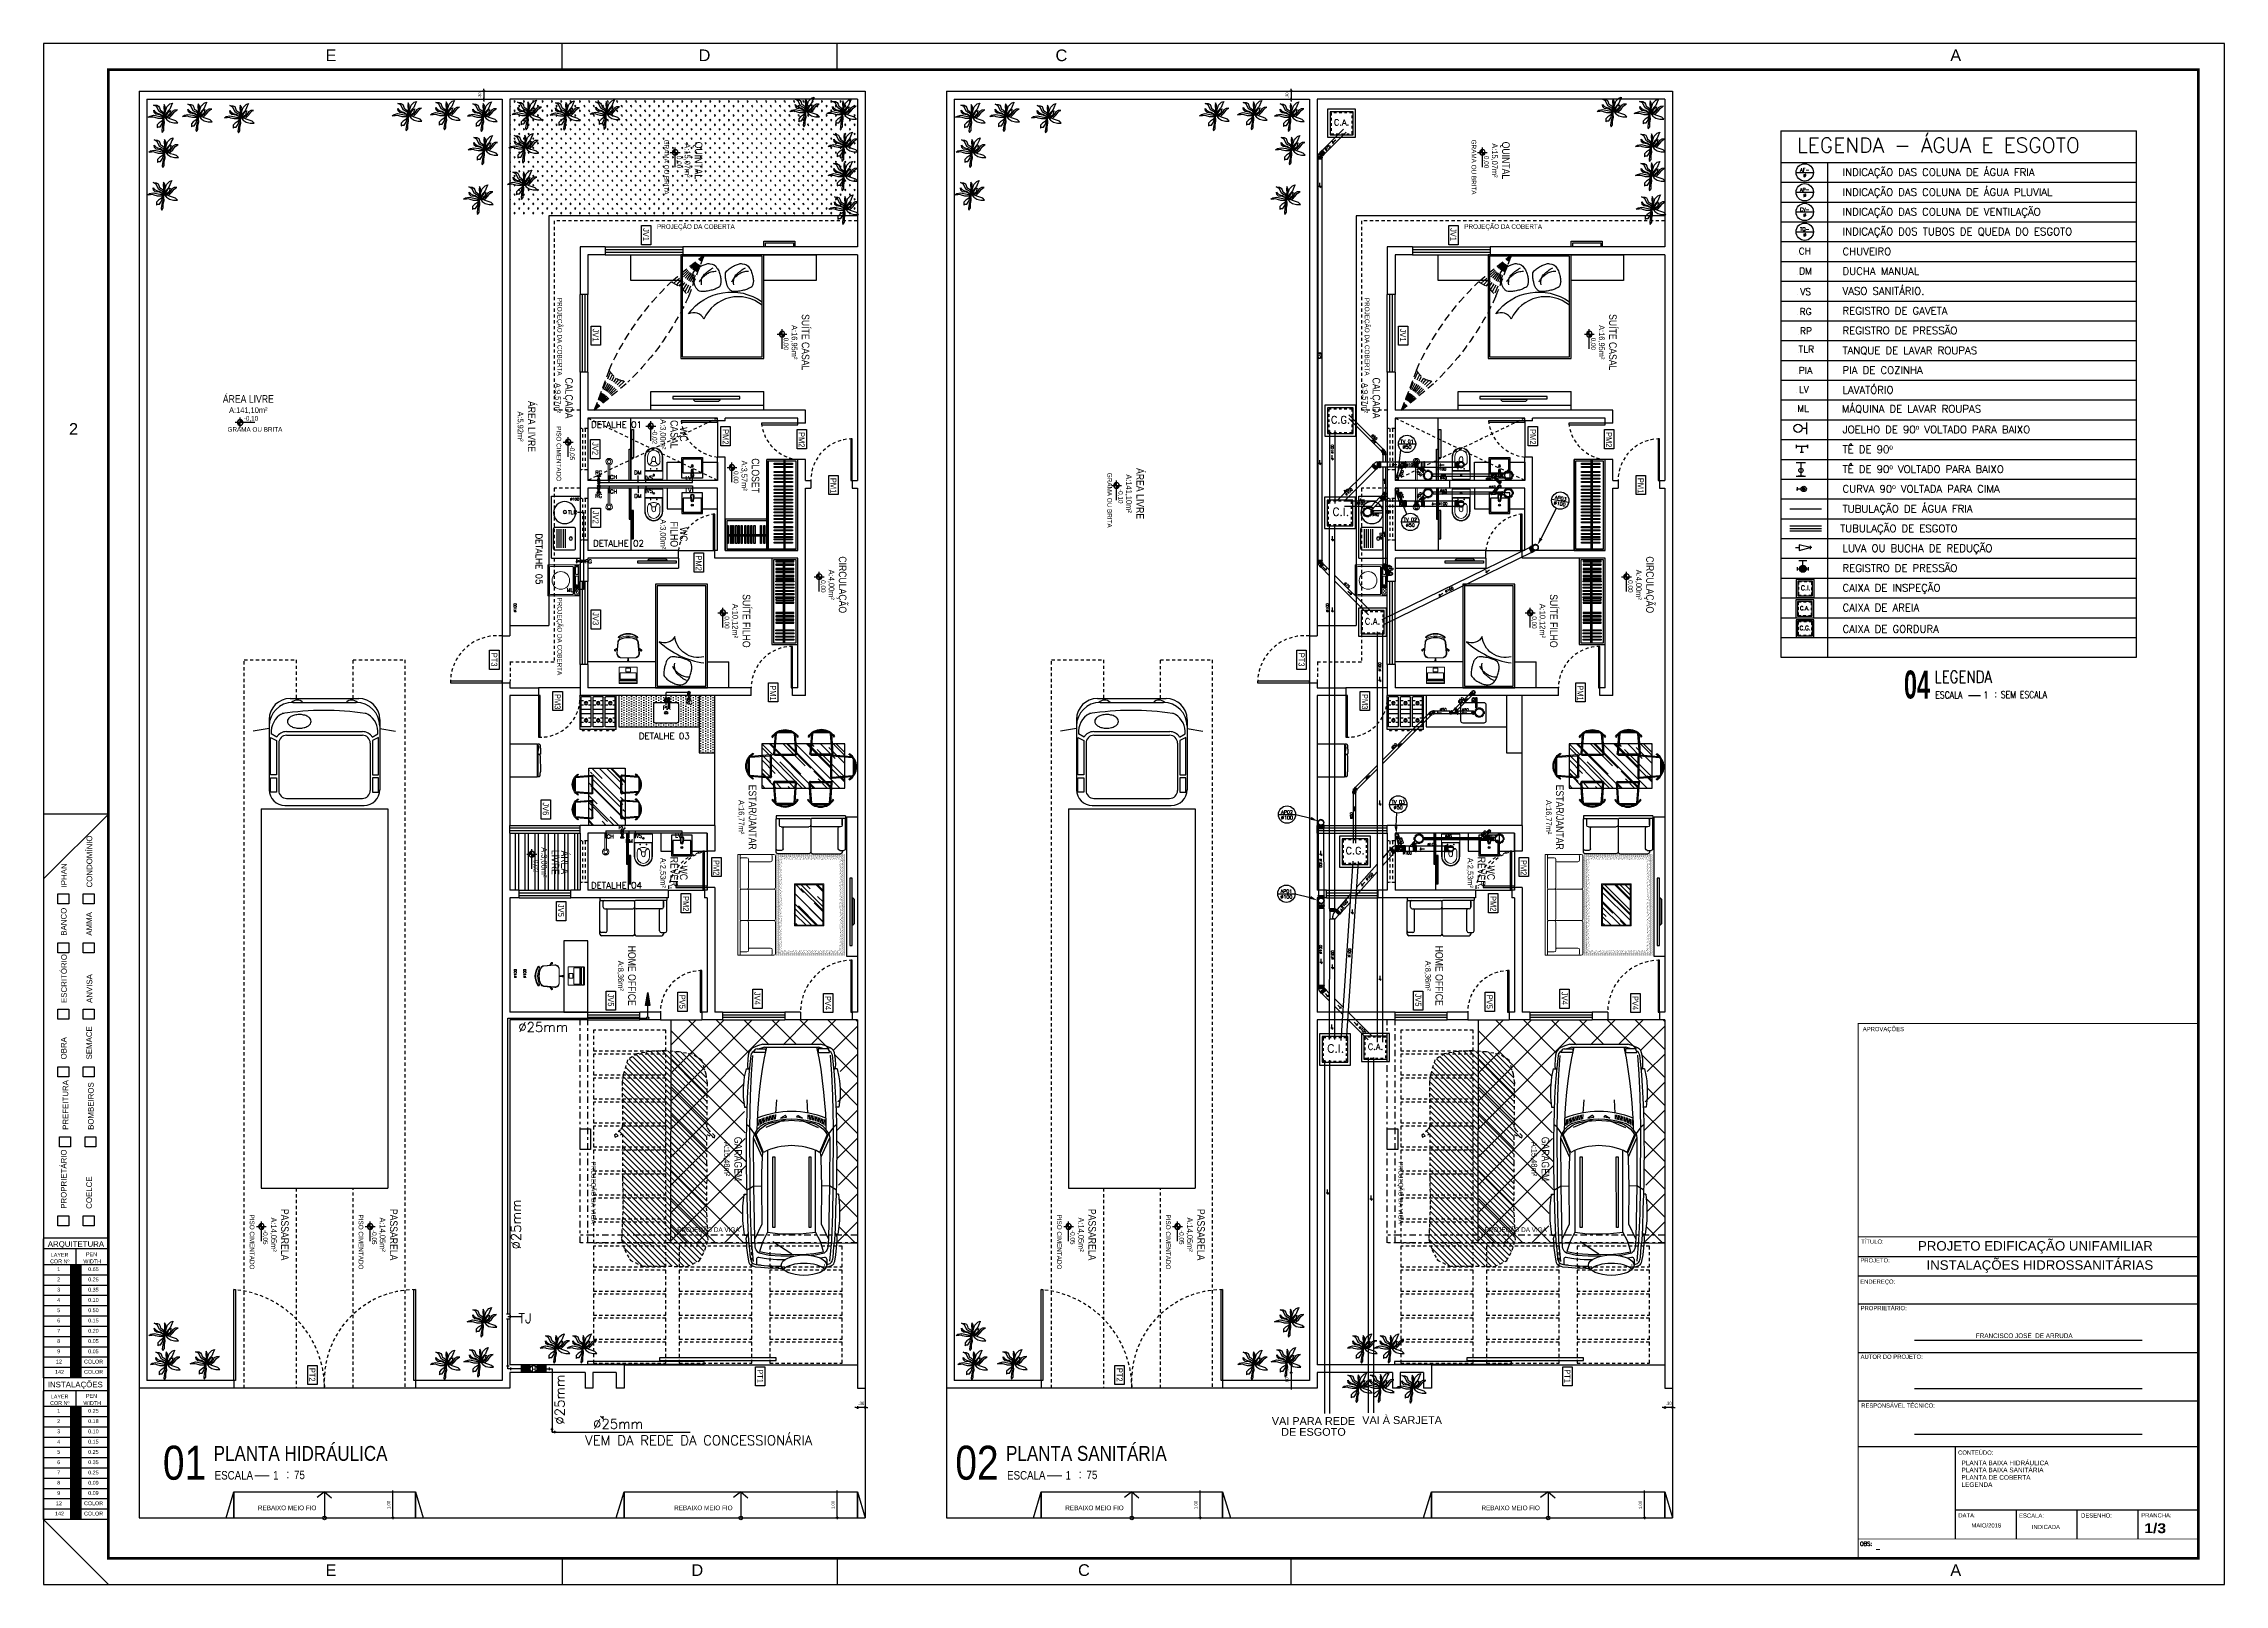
# Model space of a CAD drawing. Header units: millimetres. Extents: x 2993 to 6523, y 1057 to 2221.
# Drawn here: x 2993.3 to 3077.4, y 1116.6 to 1176 of the extents above; entities that cross this region are included whole.
import ezdxf
from ezdxf.enums import TextEntityAlignment as Align

# ---------------------------------------------------------------- set-up
doc = ezdxf.new("R2010")
doc.units = ezdxf.units.MM
for name, pattern in [('CONTINUO', [0]), ('DASHDOT2', [0.5, 0.25, -0.125, 0, -0.125]), ('HIDDEN', [0.375, 0.25, -0.125]), ('HIDDEN2', [0.1875, 0.125, -0.0625]), ('LINHA_SIMETRIA', [0.25, 0.15, -0.1])]:
    doc.linetypes.add(name, pattern=pattern)
for name, color, linetype in [('-HIDRO', 8, 'Continuous'), ('a-pem-m', 6, 'Continuous'), ('A-PEN-R', 1, 'Continuous'), ('AR-MOB', 252, 'Continuous'), ('AUXILIAR_VIPTEC', 1, 'Continuous'), ('Cnx_Agua_Fria_Det', 150, 'Continuous'), ('CONEXOES', 3, 'Continuous'), ('CONEXÕES', 8, 'Continuous'), ('COTA', 7, 'Continuous'), ('COTAS01', 7, 'Continuous'), ('DIVERSOS', 1, 'Continuous'), ('E-txt-g', 3, 'Continuous'), ('E-TXT-Y', 2, 'Continuous'), ('Esgoto', 5, 'ByLayer'), ('ESPECIFICAÇÃO02', 7, 'Continuous'), ('HID-TUBPRIMARIO', 5, 'Continuous'), ('HIDRA', 4, 'Continuous'), ('HIDROGRAFIA', 4, 'Continuous'), ('LINHA_SIMETRIA', 1, 'LINHA_SIMETRIA'), ('MOB', 251, 'Continuous'), ('MOLHO', 9, 'Continuous'), ('PONTOS_ELETRICOS', 8, 'Continuous'), ("PRANCHA - PROJETU'S", 7, 'Continuous'), ('TEXTO', 3, 'Continuous'), ('Texto-Tubos', 7, 'Continuous'), ('TigreCad', 3, 'Continuous'), ('Tinterno', 9, 'Continuous')]:
    doc.layers.add(name, color=color, linetype=linetype)
doc.layers.add('E-Lay-9', color=9, linetype='Continuous', lineweight=9)
doc.layers.add('E-Txt-W', color=7, linetype='Continuous', lineweight=20)
doc.styles.add('100-25', font='ROMANS.shx', dxfattribs={"height": 0.12})
doc.styles.add('ADITIVOCAD', font='ROMANS.shx')
doc.styles.add('ARIAL', font='arial.ttf', dxfattribs={"height": 2})
doc.styles.add('ARIALB', font='')
doc.styles.add('CARIMBO_DADOS', font='arial.ttf', dxfattribs={"height": 0.1})
doc.styles.add('F2', font='ARIALN.TTF')
doc.styles.add('R80', font='simplex.shx', dxfattribs={"height": 12})
doc.styles.add('REG140', font='romans.shx', dxfattribs={"width": 0.8, "height": 0.35})
doc.styles.add('REG60', font='romans.shx', dxfattribs={"width": 0.8, "height": 0.15})
doc.styles.add('REG80', font='romans.shx', dxfattribs={"width": 0.8, "height": 0.2})
doc.styles.add('SANSSERIF2', font='sanssb__.ttf', dxfattribs={"width": 0.8})
doc.styles.get("Standard").update_dxf_attribs({"font": 'arial.ttf'})
doc.styles.add('TCTUBOS-TXT', font='txt.shx')
doc.styles.get('ARIALB').set_extended_font_data('Arial Black')
doc.dimstyles.new('ARQUITETURA', dxfattribs={"dimtxt": 0.11, "dimasz": 0.05, "dimexe": 0.1, "dimexo": 0, "dimgap": 0.1, "dimtad": 1, "dimzin": 5, "dimdsep": 46, "dimtxsty": 'F2', "dimblk": 'COTA', "dimcen": 0, "dimse1": 1, "dimse2": 1, "dimadec": 0, "dimazin": 0, "dimtfac": 2, "dimtix": 1, "dimtmove": 2, "dimatfit": 3, "dimldrblk": 'COTA', "dimfxl": 1, "dimtolj": 1, "dimtzin": 5, "dimarcsym": 0})

# ---------------------------------------------------------------- blocks, each defined once
blk = doc.blocks.new('ADFSGASDFG')
at = {"layer": "PRANCHA - PROJETU'S"}
h = blk.add_hatch(color=1, dxfattribs=at)
h.set_gradient(color1=(255, 0, 0), color2=(255, 0, 0), tint=1)
h.paths.add_polyline_path([(278.03, 60.265), (277.634, 60.265), (277.634, 59.869), (278.03, 59.869)])
h = blk.add_hatch(color=1, dxfattribs=at)
h.set_gradient(color1=(255, 255, 0), color2=(255, 255, 0), tint=1)
h.paths.add_polyline_path([(278.03, 59.473), (278.03, 59.869), (277.634, 59.869), (277.634, 59.473)])
h = blk.add_hatch(color=1, dxfattribs=at)
h.set_gradient(color1=(0, 255, 0), color2=(0, 255, 0), tint=1)
h.paths.add_polyline_path([(278.03, 59.473), (277.634, 59.473), (277.634, 59.077), (278.03, 59.077)])
h = blk.add_hatch(color=1, dxfattribs=at)
h.set_gradient(color1=(0, 255, 255), color2=(0, 255, 255), tint=1)
h.paths.add_polyline_path([(278.03, 59.077), (277.634, 59.077), (277.634, 58.681), (278.03, 58.681)])
h = blk.add_hatch(color=1, dxfattribs=at)
h.set_gradient(color1=(0, 0, 255), color2=(0, 0, 255), tint=1)
h.paths.add_polyline_path([(278.03, 58.681), (277.634, 58.681), (277.634, 58.285), (278.03, 58.285)])
h = blk.add_hatch(color=1, dxfattribs=at)
h.set_gradient(color1=(255, 0, 255), color2=(255, 0, 255), tint=1)
h.paths.add_polyline_path([(278.03, 58.285), (277.634, 58.285), (277.634, 57.889), (278.03, 57.889)])
h = blk.add_hatch(color=1, dxfattribs=at)
h.set_gradient(color1=(255, 255, 255), tint=1)
h.paths.add_polyline_path([(278.03, 57.889), (277.634, 57.889), (277.634, 57.493), (278.03, 57.493)])
h = blk.add_hatch(color=1, dxfattribs=at)
h.set_gradient(color1=(128, 128, 128), color2=(128, 128, 128), tint=1)
h.paths.add_polyline_path([(278.03, 57.493), (277.634, 57.493), (277.634, 57.097), (278.03, 57.097)])
h = blk.add_hatch(color=1, dxfattribs=at)
h.set_gradient(color1=(192, 192, 192), color2=(192, 192, 192), tint=1)
h.paths.add_polyline_path([(278.03, 57.097), (277.634, 57.097), (277.634, 56.701), (278.03, 56.701)])
h = blk.add_hatch(color=1, dxfattribs=at)
h.set_gradient(color1=(204, 0, 0), color2=(204, 0, 0), tint=1)
h.paths.add_polyline_path([(278.03, 56.305), (278.03, 56.701), (277.634, 56.701), (277.634, 56.305)])
h = blk.add_hatch(color=1, dxfattribs=at)
h.set_gradient(color1=(0, 153, 204), color2=(0, 153, 204), tint=1)
h.paths.add_polyline_path([(278.03, 56.305), (277.634, 56.305), (277.634, 55.909), (278.03, 55.909)])
h = blk.add_hatch(color=1, dxfattribs=at)
h.set_gradient(color1=(255, 0, 0), color2=(255, 0, 0), tint=1)
h.paths.add_polyline_path([(278.03, 54.802), (277.634, 54.802), (277.634, 54.406), (278.03, 54.406)])
h = blk.add_hatch(color=1, dxfattribs=at)
h.set_gradient(color1=(255, 255, 0), color2=(255, 255, 0), tint=1)
h.paths.add_polyline_path([(278.03, 54.01), (278.03, 54.406), (277.634, 54.406), (277.634, 54.01)])
h = blk.add_hatch(color=1, dxfattribs=at)
h.set_gradient(color1=(0, 255, 0), color2=(0, 255, 0), tint=1)
h.paths.add_polyline_path([(278.03, 54.01), (277.634, 54.01), (277.634, 53.614), (278.03, 53.614)])
h = blk.add_hatch(color=1, dxfattribs=at)
h.set_gradient(color1=(0, 255, 255), color2=(0, 255, 255), tint=1)
h.paths.add_polyline_path([(278.03, 53.614), (277.634, 53.614), (277.634, 53.218), (278.03, 53.218)])
h = blk.add_hatch(color=1, dxfattribs=at)
h.set_gradient(color1=(0, 0, 255), color2=(0, 0, 255), tint=1)
h.paths.add_polyline_path([(278.03, 53.218), (277.634, 53.218), (277.634, 52.822), (278.03, 52.822)])
h = blk.add_hatch(color=1, dxfattribs=at)
h.set_gradient(color1=(255, 0, 255), color2=(255, 0, 255), tint=1)
h.paths.add_polyline_path([(278.03, 52.822), (277.634, 52.822), (277.634, 52.426), (278.03, 52.426)])
h = blk.add_hatch(color=1, dxfattribs=at)
h.set_gradient(color1=(255, 255, 255), tint=1)
h.paths.add_polyline_path([(278.03, 52.426), (277.634, 52.426), (277.634, 52.03), (278.03, 52.03)])
h = blk.add_hatch(color=1, dxfattribs=at)
h.set_gradient(color1=(128, 128, 128), color2=(128, 128, 128), tint=1)
h.paths.add_polyline_path([(278.03, 52.03), (277.634, 52.03), (277.634, 51.634), (278.03, 51.634)])
h = blk.add_hatch(color=1, dxfattribs=at)
h.set_gradient(color1=(192, 192, 192), color2=(192, 192, 192), tint=1)
h.paths.add_polyline_path([(278.03, 51.634), (277.634, 51.634), (277.634, 51.238), (278.03, 51.238)])
h = blk.add_hatch(color=1, dxfattribs=at)
h.set_gradient(color1=(204, 0, 0), color2=(204, 0, 0), tint=1)
h.paths.add_polyline_path([(278.03, 50.842), (278.03, 51.238), (277.634, 51.238), (277.634, 50.842)])
h = blk.add_hatch(color=1, dxfattribs=at)
h.set_gradient(color1=(0, 153, 204), color2=(0, 153, 204), tint=1)
h.paths.add_polyline_path([(278.03, 50.842), (277.634, 50.842), (277.634, 50.446), (278.03, 50.446)])
at = {"layer": "PRANCHA - PROJETU'S", "color": 1}
for p, q in [((360.678, 107.346), (276.578, 107.346)), ((276.578, 107.346), (276.578, 47.946)), ((296.578, 106.346), (296.578, 107.346)), ((307.178, 106.346), (307.178, 107.346)), ((360.678, 47.946), (360.678, 107.346)), ((279.078, 77.646), (276.578, 75.146)), ((279.078, 77.646), (276.578, 77.646)), ((279.078, 47.946), (276.578, 50.446)), ((296.578, 48.946), (296.578, 47.946)), ((307.178, 48.946), (307.178, 47.946)), ((307.178, 48.946), (307.178, 47.946)), ((276.578, 47.946), (360.678, 47.946))]:
    blk.add_line(p, q, dxfattribs=at)
at = {"layer": "PRANCHA - PROJETU'S"}
for p, q in [((279.086, 61.299), (276.578, 61.299)), ((276.578, 55.909), (276.578, 61.272)), ((279.086, 60.876), (276.578, 60.876)), ((279.086, 60.876), (276.578, 60.876)), ((277.832, 60.265), (277.832, 60.876)), ((279.086, 60.876), (279.086, 55.909)), ((279.086, 60.265), (276.578, 60.265)), ((279.086, 59.869), (276.578, 59.869)), ((277.634, 55.909), (277.634, 60.265)), ((278.03, 55.909), (278.03, 60.265)), ((279.086, 59.473), (276.578, 59.473)), ((279.086, 59.077), (276.578, 59.077)), ((279.086, 58.681), (276.578, 58.681)), ((279.086, 58.285), (276.578, 58.285)), ((279.086, 57.889), (276.578, 57.889)), ((279.086, 57.493), (276.578, 57.493)), ((279.086, 57.097), (276.578, 57.097)), ((279.086, 56.701), (276.578, 56.701)), ((279.086, 56.305), (276.578, 56.305)), ((279.086, 55.909), (276.578, 55.909)), ((279.086, 55.413), (276.578, 55.413)), ((276.578, 50.446), (276.578, 55.413)), ((279.086, 54.802), (276.578, 54.802)), ((277.634, 50.446), (277.634, 54.802)), ((277.832, 54.802), (277.832, 55.413)), ((278.03, 50.446), (278.03, 54.802)), ((279.086, 55.413), (279.086, 50.446)), ((279.086, 54.406), (276.578, 54.406)), ((279.086, 54.01), (276.578, 54.01)), ((279.086, 53.614), (276.578, 53.614)), ((279.086, 53.218), (276.578, 53.218)), ((279.086, 52.822), (276.578, 52.822)), ((279.086, 52.426), (276.578, 52.426)), ((279.086, 52.03), (276.578, 52.03)), ((279.086, 51.634), (276.578, 51.634)), ((279.086, 51.238), (276.578, 51.238)), ((279.086, 50.842), (276.578, 50.842)), ((279.086, 50.446), (276.578, 50.446))]:
    blk.add_line(p, q, dxfattribs=at)
at = {"layer": "PRANCHA - PROJETU'S", "color": 4, "const_width": 0.1}
blk.add_lwpolyline([(279.078, 106.346), (359.678, 106.346), (359.678, 48.946), (279.078, 48.946)], close=True, dxfattribs=at)
at = {"layer": "PRANCHA - PROJETU'S"}
for points in [[(277.13, 74.573), (277.548, 74.573), (277.548, 74.187), (277.13, 74.187)], [(278.109, 74.573), (278.526, 74.573), (278.526, 74.187), (278.109, 74.187)], [(277.13, 72.674), (277.548, 72.674), (277.548, 72.289), (277.13, 72.289)], [(278.109, 72.674), (278.526, 72.674), (278.526, 72.289), (278.109, 72.289)], [(277.13, 70.118), (277.548, 70.118), (277.548, 69.732), (277.13, 69.732)], [(278.109, 70.118), (278.526, 70.118), (278.526, 69.732), (278.109, 69.732)], [(277.13, 67.904), (277.548, 67.904), (277.548, 67.518), (277.13, 67.518)], [(278.109, 67.904), (278.526, 67.904), (278.526, 67.518), (278.109, 67.518)], [(277.197, 65.206), (277.615, 65.206), (277.615, 64.821), (277.197, 64.821)], [(278.176, 65.206), (278.594, 65.206), (278.594, 64.821), (278.176, 64.821)], [(277.13, 62.158), (277.548, 62.158), (277.548, 61.773), (277.13, 61.773)], [(278.109, 62.158), (278.526, 62.158), (278.526, 61.773), (278.109, 61.773)]]:
    blk.add_lwpolyline(points, close=True, dxfattribs=at)
at = {"layer": "PRANCHA - PROJETU'S", "color": 50, "linetype": 'Continuous', "style": 'ARIAL'}
for s, p in [('E', (287.661, 106.896)), ('D', (302.065, 106.896)), ('C', (315.828, 106.896)), ('2', (277.732, 92.496)), ('E', (287.661, 48.496)), ('D', (301.788, 48.496)), ('C', (316.698, 48.496)), ('C', (316.698, 48.496))]:
    blk.add_text(s, height=0.45, dxfattribs=at).set_placement(p, align=Align.MIDDLE)
at = {"layer": "PRANCHA - PROJETU'S", "color": 2, "style": 'ARIAL'}
for s, height, p in [('CONDOMÍNIO', 0.2168, (278.235, 74.816)), ('IPHAN', 0.2168, (277.256, 74.816)), ('BANCO', 0.2168, (277.245, 72.956)), ('AMMA', 0.2168, (278.224, 72.956)), ('ESCRITÓRIO', 0.2168, (277.256, 70.361)), ('ANVISA', 0.2168, (278.235, 70.361)), ('OBRA', 0.2168, (277.245, 68.185)), ('SEMACE', 0.2168, (278.224, 68.185)), ('PREFEITURA', 0.2168, (277.312, 65.469)), ('BOMBEIROS', 0.2168, (278.291, 65.469)), ('PROPRIETÁRIO', 0.21676, (277.245, 62.426)), ('COELCE', 0.2168, (278.224, 62.426))]:
    blk.add_text(s, height=height, rotation=90, dxfattribs=at).set_placement(p, align=Align.TOP_LEFT)
for s, p in [('ARQUITETURA', (276.74, 61.176)), ('INSTALAÇÕES', (276.74, 55.759))]:
    blk.add_text(s, height=0.21676, dxfattribs=at).set_placement(p, align=Align.TOP_LEFT)
at = {"layer": "PRANCHA - PROJETU'S", "style": 'ARIAL'}
for s, height, p in [('LAYER', 0.1479, (276.858, 60.724)), ('PEN', 0.1479, (278.211, 60.747)), ('COR Nº', 0.1479, (276.83, 60.474)), ('2', 0.148, (277.102, 59.777)), ('1', 0.148, (277.102, 60.173)), ('WIDTH', 0.1479, (278.113, 60.474)), ('0.65', 0.1479, (278.298, 60.173)), ('0.25', 0.1479, (278.298, 59.777)), ('4', 0.148, (277.102, 58.985)), ('3', 0.148, (277.102, 59.381)), ('0.35', 0.1479, (278.298, 59.381)), ('0.10', 0.1479, (278.298, 58.985)), ('5', 0.148, (277.102, 58.589)), ('6', 0.148, (277.102, 58.193)), ('0.50', 0.1479, (278.298, 58.589)), ('0.15', 0.1479, (278.298, 58.193)), ('8', 0.148, (277.102, 57.401)), ('7', 0.148, (277.102, 57.797)), ('0.20', 0.1479, (278.298, 57.797)), ('0.05', 0.1479, (278.298, 57.401)), ('12', 0.1479, (277.055, 56.609)), ('9', 0.148, (277.102, 57.005)), ('COLOR', 0.1479, (278.138, 56.609)), ('0.05', 0.1479, (278.298, 57.005)), ('142', 0.1479, (277.02, 56.213)), ('COLOR', 0.1479, (278.138, 56.213)), ('COR Nº', 0.1479, (276.83, 55.011)), ('LAYER', 0.1479, (276.858, 55.261)), ('1', 0.148, (277.102, 54.71)), ('WIDTH', 0.1479, (278.113, 55.011)), ('PEN', 0.1479, (278.211, 55.284)), ('0.25', 0.1479, (278.298, 54.71)), ('3', 0.148, (277.102, 53.918)), ('2', 0.148, (277.102, 54.314)), ('0.18', 0.1479, (278.298, 54.314)), ('0.10', 0.1479, (278.298, 53.918)), ('4', 0.148, (277.102, 53.522)), ('5', 0.148, (277.102, 53.126)), ('0.15', 0.1479, (278.298, 53.522)), ('0.25', 0.1479, (278.298, 53.126)), ('6', 0.148, (277.102, 52.73)), ('7', 0.148, (277.102, 52.334)), ('0.35', 0.1479, (278.298, 52.73)), ('0.25', 0.1479, (278.298, 52.334)), ('8', 0.148, (277.102, 51.938)), ('9', 0.148, (277.102, 51.542)), ('0.09', 0.1479, (278.298, 51.938)), ('0.09', 0.1479, (278.298, 51.542)), ('142', 0.1479, (277.02, 50.75)), ('12', 0.1479, (277.055, 51.146)), ('COLOR', 0.1479, (278.138, 51.146)), ('COLOR', 0.1479, (278.138, 50.75))]:
    blk.add_text(s, height=height, dxfattribs=at).set_placement(p, align=Align.TOP_LEFT)
blk = doc.blocks.new('CRBODADOSÇ')
at = {"layer": "PRANCHA - PROJETU'S", "color": 3}
blk.add_line((164.825, 196.917), (165.288, 196.917), dxfattribs=at)
at = {"layer": "PRANCHA - PROJETU'S", "color": 3, "style": 'REG80', "width": 0.8}
for s, p in [('ESCALA', (163.548, 196.799)), ('1', (165.407, 196.799)), (':', (165.829, 196.842))]:
    blk.add_text(s, height=0.27, dxfattribs=at).set_placement(p)
at = {"layer": "PRANCHA - PROJETU'S", "color": 2, "style": 'REG140', "width": 0.8}
for tag, p in [('PROJETO', (163.521, 198.067)), ('DESENHO', (163.516, 197.395))]:
    blk.add_attdef(tag, p, '', height=0.472, dxfattribs=at)
at = {"layer": "PRANCHA - PROJETU'S", "style": 'SANSSERIF2', "width": 0.6}
blk.add_attdef('00', text='', height=1.08, dxfattribs=at).set_placement((162.84, 196.795), align=Align.CENTER)
at = {"layer": "PRANCHA - PROJETU'S", "color": 3, "style": 'REG80', "width": 0.8}
blk.add_attdef('ESCALA', (166.075, 196.813), '', height=0.27, dxfattribs=at)
blk = doc.blocks.new('Adh_Afn')
blk.add_line((-0.25, 0), (0.25, 0))
blk.add_circle((0, 0), 0.25)
at = {"flags": 8}
for tag, p in [('$AF', (0, 0.07)), ('$DIAM', (0, -0.091))]:
    blk.add_attdef(tag, text='', height=0.1, dxfattribs=at).set_placement(p, align=Align.MIDDLE)
blk = doc.blocks.new('ADH_HIUTILIZ1')
blk.add_line((0.12, 0), (0.12, 0))
at = {"flags": 8}
blk.add_attdef('$N', text='', height=0.09, dxfattribs=at).set_placement((0.226, 0.042), align=Align.MIDDLE)
blk = doc.blocks.new('Adh_cx_c90c')
h = blk.add_hatch()
h.set_pattern_fill('_U', color=256, scale=0.002, angle=45, style=0, double=1, pattern_type=0)
h.set_pattern_definition([(45, (-6.0733674, -5.0413484), (-0.00141421356, 0.00141421356), []), (135, (-6.0733674, -5.0413484), (-0.00141421356, -0.00141421356), [])])
h.paths.add_polyline_path([(-0.017, 0, 1), (0.017, 0, 1)])
blk.add_lwpolyline([(-0.088, 0.022), (-0.088, -0.023), (-0.088, 0), (-0.036, 0)])
for radius in [0.0359, 0.017]:
    blk.add_circle((0, 0), radius)
blk = doc.blocks.new('Adh_cx_te90')
for p, q in [((-0.075, -0.0225), (-0.075, 0.0225)), ((0.075, 0), (-0.075, 0)), ((0, -0.075), (0, 0)), ((0.075, 0), (0.075, 0.0225)), ((0.075, 0.0225), (0.075, -0.0225)), ((-0.0225, -0.075), (0.0225, -0.075))]:
    blk.add_line(p, q)
blk = doc.blocks.new('Adh_cx_lvr')
for p, q in [((0, 0), (-0.15, 0.0375)), ((-0.15, 0.0375), (-0.15, -0.0375)), ((-0.15, -0.0375), (0, 0)), ((0, 0.0225), (0, -0.0225)), ((-0.195, 0), (-0.15, 0)), ((0.0225, 0), (0, 0))]:
    blk.add_line(p, q)
blk = doc.blocks.new('Adh_acs_rg')
h = blk.add_hatch()
h.set_pattern_fill('_U', color=256, scale=0.002, angle=45, style=0, double=1)
h.set_pattern_definition([(45, (-7.4131718, -5.1711377), (-0.00141421356, 0.00141421356), []), (135, (-7.4131718, -5.1711377), (-0.00141421356, -0.00141421356), [])])
h.paths.add_polyline_path([(-0.046, 0, 1), (0.046, 0, 1)])
for p, q in [((-0.078, 0.022), (-0.078, -0.022)), ((0.053, 0.108), (-0.053, 0.108)), ((0, 0.046), (0, 0.108)), ((0.078, -0.022), (0.078, 0.022)), ((-0.078, 0), (-0.046, 0)), ((0.046, 0), (0.078, 0))]:
    blk.add_line(p, q)
blk.add_circle((0, 0), 0.046)
blk = doc.blocks.new('Adhs_RefTbl')
at = {"color": 0, "linetype": 'ByBlock', "ltscale": 0.5}
blk.add_line((-0.321, 0), (0.321, 0), dxfattribs=at)
blk = doc.blocks.new('inp_cx')
for p, q in [((40, 40), (-40, 40)), ((-40, 40), (-40, -40)), ((40, -40), (40, 40)), ((-40, -40), (40, -40))]:
    blk.add_line(p, q)
at = {"color": 1, "linetype": 'Continuous', "ltscale": 0.5}
for p, q in [((33, 33), (-33, 33)), ((-33, 33), (-33, -33)), ((33, -33), (33, 33)), ((-33, -33), (33, -33))]:
    blk.add_line(p, q, dxfattribs=at)
at = {"color": 1, "linetype": 'HIDDEN', "ltscale": 0.5}
for p, q in [((30, 30), (-30, 30)), ((-30, 30), (-30, -30)), ((30, -30), (30, 30)), ((-30, -30), (30, -30))]:
    blk.add_line(p, q, dxfattribs=at)
at = {"style": 'R80'}
blk.add_text('C.I.', height=20.59, dxfattribs=at).set_placement((-19.6, -7.5))
blk = doc.blocks.new('_cxgordu')
for p, q in [((40, 40), (-40, 40)), ((-40, 40), (-40, -40)), ((40, -40), (40, 40)), ((-40, -40), (40, -40))]:
    blk.add_line(p, q)
at = {"color": 1, "linetype": 'Continuous', "ltscale": 0.5}
for p, q in [((33, 33), (-33, 33)), ((-33, 33), (-33, -33)), ((33, -33), (33, 33)), ((-33, -33), (33, -33))]:
    blk.add_line(p, q, dxfattribs=at)
at = {"color": 1, "linetype": 'HIDDEN', "ltscale": 0.5}
for p, q in [((30, 30), (-30, 30)), ((-30, 30), (-30, -30)), ((30, -30), (30, 30)), ((-30, -30), (30, -30))]:
    blk.add_line(p, q, dxfattribs=at)
at = {"style": 'R80'}
blk.add_text('C.G.', height=18.48, dxfattribs=at).set_placement((-24.3, -6.9))
blk = doc.blocks.new('_cxareia')
for p, q in [((40, 40), (-40, 40)), ((-40, 40), (-40, -40)), ((40, -40), (40, 40)), ((-40, -40), (40, -40))]:
    blk.add_line(p, q)
at = {"color": 1, "linetype": 'Continuous', "ltscale": 0.5}
for p, q in [((33, 33), (-33, 33)), ((-33, 33), (-33, -33)), ((33, -33), (33, 33)), ((-33, -33), (33, -33))]:
    blk.add_line(p, q, dxfattribs=at)
at = {"color": 1, "linetype": 'HIDDEN', "ltscale": 0.5}
for p, q in [((30, 30), (-30, 30)), ((-30, 30), (-30, -30)), ((30, -30), (30, 30)), ((-30, -30), (30, -30))]:
    blk.add_line(p, q, dxfattribs=at)
at = {"style": 'R80'}
blk.add_text('C.A.', height=17.28, dxfattribs=at).set_placement((-22, -6.1))
blk = doc.blocks.new('COTA')
at = {"layer": 'COTA'}
for p, q in [((-1, 0), (1, 0)), ((0, 1), (0, -1))]:
    blk.add_line(p, q, dxfattribs=at)
at = {"layer": 'COTA', "const_width": 0.5}
blk.add_lwpolyline([(-0.25, 0, 1), (0.25, 0, 1)], format="xyb", close=True, dxfattribs=at)
blk = doc.blocks.new('*D150')
at = {"layer": 'AR-MOB', "color": 0, "lineweight": -2}
for p, q in [((3010.293, 1174.173), (3010.293, 1174.223)), ((3010.293, 1174.123), (3010.293, 1173.823)), ((3010.293, 1173.773), (3010.293, 1173.723))]:
    blk.add_line(p, q, dxfattribs=at)
at = {"layer": 'DEFPOINTS', "color": 0}
for p in [(3010.767, 1174.123), (3010.293, 1173.823), (3011.067, 1173.823)]:
    blk.add_point(p, dxfattribs=at)
at = {"layer": 'AR-MOB', "color": 0, "lineweight": -2, "xscale": 0.05, "yscale": 0.05, "zscale": 0.05}
for p, rotation in [((3010.293, 1174.123), 270), ((3010.293, 1173.823), 90)]:
    blk.add_blockref('COTA', p, dxfattribs=dict(at, rotation=rotation))
at = {"layer": 'AR-MOB', "color": 0, "insert": (3010.137, 1173.973), "char_height": 0.11, "attachment_point": 5, "rotation": 90, "style": 'F2'}
blk.add_mtext('\\A1;.30', dxfattribs=at)
blk = doc.blocks.new('Fogão03_6')
at = {"layer": 'a-pem-m', "color": 8}
for p, q in [((-0.35, -0.65), (-0.35, 0)), ((-0.35, 0), (0.35, 0)), ((-0.35, 0), (0.35, 0)), ((-0.35, -0.65), (-0.35, 0)), ((-0.33, -0.59), (-0.33, -0.03)), ((-0.33, -0.59), (-0.33, -0.03)), ((-0.33, -0.103), (-0.28, -0.103)), ((-0.33, -0.103), (-0.28, -0.103)), ((-0.33, -0.186), (-0.28, -0.186)), ((-0.33, -0.186), (-0.28, -0.186)), ((-0.33, -0.269), (-0.137, -0.269)), ((-0.33, -0.269), (-0.137, -0.269)), ((-0.33, -0.351), (-0.137, -0.351)), ((-0.33, -0.351), (-0.137, -0.351)), ((-0.32, -0.02), (-0.147, -0.02)), ((-0.32, -0.02), (-0.147, -0.02)), ((-0.187, -0.103), (-0.137, -0.103)), ((-0.187, -0.103), (-0.137, -0.103)), ((-0.187, -0.186), (-0.137, -0.186)), ((-0.187, -0.186), (-0.137, -0.186)), ((-0.137, -0.59), (-0.137, -0.03)), ((-0.137, -0.59), (-0.137, -0.03)), ((-0.097, -0.59), (-0.097, -0.03)), ((-0.097, -0.59), (-0.097, -0.03)), ((-0.097, -0.103), (-0.047, -0.103)), ((-0.097, -0.103), (-0.047, -0.103)), ((-0.097, -0.186), (-0.047, -0.186)), ((-0.097, -0.186), (-0.047, -0.186)), ((-0.097, -0.269), (0.097, -0.269)), ((-0.097, -0.269), (0.097, -0.269)), ((-0.097, -0.351), (0.097, -0.351)), ((-0.097, -0.351), (0.097, -0.351)), ((-0.087, -0.02), (0.087, -0.02)), ((-0.087, -0.02), (0.087, -0.02)), ((0.047, -0.103), (0.097, -0.103)), ((0.047, -0.103), (0.097, -0.103)), ((0.047, -0.186), (0.097, -0.186)), ((0.047, -0.186), (0.097, -0.186)), ((0.097, -0.59), (0.097, -0.03)), ((0.097, -0.59), (0.097, -0.03)), ((0.137, -0.59), (0.137, -0.03)), ((0.137, -0.59), (0.137, -0.03)), ((0.137, -0.103), (0.187, -0.103)), ((0.137, -0.103), (0.187, -0.103)), ((0.137, -0.186), (0.187, -0.186)), ((0.137, -0.186), (0.187, -0.186)), ((0.137, -0.269), (0.33, -0.269)), ((0.137, -0.269), (0.33, -0.269)), ((0.137, -0.351), (0.33, -0.351)), ((0.137, -0.351), (0.33, -0.351)), ((0.147, -0.02), (0.32, -0.02)), ((0.147, -0.02), (0.32, -0.02)), ((0.28, -0.103), (0.33, -0.103)), ((0.28, -0.103), (0.33, -0.103)), ((0.28, -0.186), (0.33, -0.186)), ((0.28, -0.186), (0.33, -0.186)), ((0.33, -0.59), (0.33, -0.03)), ((0.33, -0.59), (0.33, -0.03)), ((0.35, -0.65), (0.35, 0)), ((0.35, -0.65), (0.35, 0)), ((-0.35, -0.65), (0.35, -0.65)), ((-0.35, -0.65), (0.35, -0.65)), ((-0.33, -0.434), (-0.28, -0.434)), ((-0.33, -0.434), (-0.28, -0.434)), ((-0.33, -0.517), (-0.28, -0.517)), ((-0.33, -0.517), (-0.28, -0.517)), ((-0.32, -0.6), (-0.147, -0.6)), ((-0.32, -0.6), (-0.147, -0.6)), ((-0.307, -0.65), (-0.307, -0.67)), ((-0.307, -0.65), (-0.307, -0.67)), ((-0.267, -0.66), (-0.307, -0.66)), ((-0.267, -0.66), (-0.307, -0.66)), ((-0.267, -0.67), (-0.307, -0.67)), ((-0.267, -0.67), (-0.307, -0.67)), ((-0.267, -0.65), (-0.267, -0.67)), ((-0.267, -0.65), (-0.267, -0.67)), ((-0.2, -0.65), (-0.2, -0.67)), ((-0.2, -0.65), (-0.2, -0.67)), ((-0.16, -0.66), (-0.2, -0.66)), ((-0.16, -0.66), (-0.2, -0.66)), ((-0.16, -0.67), (-0.2, -0.67)), ((-0.16, -0.67), (-0.2, -0.67)), ((-0.187, -0.434), (-0.137, -0.434)), ((-0.187, -0.434), (-0.137, -0.434)), ((-0.187, -0.517), (-0.137, -0.517)), ((-0.187, -0.517), (-0.137, -0.517)), ((-0.16, -0.65), (-0.16, -0.67)), ((-0.16, -0.65), (-0.16, -0.67)), ((-0.097, -0.434), (-0.047, -0.434)), ((-0.097, -0.434), (-0.047, -0.434)), ((-0.097, -0.517), (-0.047, -0.517)), ((-0.097, -0.517), (-0.047, -0.517)), ((-0.087, -0.6), (0.087, -0.6)), ((-0.087, -0.6), (0.087, -0.6)), ((-0.073, -0.65), (-0.073, -0.67)), ((-0.073, -0.65), (-0.073, -0.67)), ((-0.034, -0.66), (-0.073, -0.66)), ((-0.034, -0.66), (-0.073, -0.66)), ((-0.034, -0.67), (-0.073, -0.67)), ((-0.034, -0.67), (-0.073, -0.67)), ((-0.034, -0.65), (-0.034, -0.67)), ((-0.034, -0.65), (-0.034, -0.67)), ((0.034, -0.65), (0.034, -0.67)), ((0.034, -0.65), (0.034, -0.67)), ((0.073, -0.66), (0.034, -0.66)), ((0.073, -0.66), (0.034, -0.66)), ((0.073, -0.67), (0.034, -0.67)), ((0.073, -0.67), (0.034, -0.67)), ((0.047, -0.434), (0.097, -0.434)), ((0.047, -0.434), (0.097, -0.434)), ((0.047, -0.517), (0.097, -0.517)), ((0.047, -0.517), (0.097, -0.517)), ((0.073, -0.65), (0.073, -0.67)), ((0.073, -0.65), (0.073, -0.67)), ((0.137, -0.434), (0.187, -0.434)), ((0.137, -0.434), (0.187, -0.434)), ((0.137, -0.517), (0.187, -0.517)), ((0.137, -0.517), (0.187, -0.517)), ((0.147, -0.6), (0.32, -0.6)), ((0.147, -0.6), (0.32, -0.6)), ((0.16, -0.65), (0.16, -0.67)), ((0.16, -0.65), (0.16, -0.67)), ((0.2, -0.66), (0.16, -0.66)), ((0.2, -0.66), (0.16, -0.66)), ((0.2, -0.67), (0.16, -0.67)), ((0.2, -0.67), (0.16, -0.67)), ((0.2, -0.65), (0.2, -0.67)), ((0.2, -0.65), (0.2, -0.67)), ((0.267, -0.65), (0.267, -0.67)), ((0.267, -0.65), (0.267, -0.67)), ((0.307, -0.66), (0.267, -0.66)), ((0.307, -0.66), (0.267, -0.66)), ((0.307, -0.67), (0.267, -0.67)), ((0.307, -0.67), (0.267, -0.67)), ((0.28, -0.434), (0.33, -0.434)), ((0.28, -0.434), (0.33, -0.434)), ((0.28, -0.517), (0.33, -0.517)), ((0.28, -0.517), (0.33, -0.517)), ((0.307, -0.65), (0.307, -0.67)), ((0.307, -0.65), (0.307, -0.67))]:
    blk.add_line(p, q, dxfattribs=at)
for centre, radius in [((-0.233, -0.144), 0.0341), ((-0.233, -0.144), 0.0341), ((-0.233, -0.144), 0.02), ((-0.233, -0.144), 0.02), ((0, -0.144), 0.0341), ((0, -0.144), 0.0341), ((0, -0.144), 0.02), ((0, -0.144), 0.02), ((0.233, -0.144), 0.0341), ((0.233, -0.144), 0.0341), ((0.233, -0.144), 0.02), ((0.233, -0.144), 0.02), ((-0.233, -0.476), 0.0341), ((-0.233, -0.476), 0.0341), ((-0.233, -0.476), 0.02), ((-0.233, -0.476), 0.02), ((0, -0.476), 0.0341), ((0, -0.476), 0.0341), ((0, -0.476), 0.02), ((0, -0.476), 0.02), ((0.233, -0.476), 0.0341), ((0.233, -0.476), 0.0341), ((0.233, -0.476), 0.02), ((0.233, -0.476), 0.02)]:
    blk.add_circle(centre, radius, dxfattribs=at)
for centre, start, end in [((-0.32, -0.03), 89.9995, 179.9996), ((-0.32, -0.03), 89.9995, 179.9996), ((-0.147, -0.03), 359.9996, 89.9995), ((-0.147, -0.03), 359.9996, 89.9995), ((-0.087, -0.03), 89.9995, 179.9996), ((-0.087, -0.03), 89.9995, 179.9996), ((0.087, -0.03), 359.9996, 89.9995), ((0.087, -0.03), 359.9996, 89.9995), ((0.147, -0.03), 89.9995, 179.9996), ((0.147, -0.03), 89.9995, 179.9996), ((0.32, -0.03), 359.9996, 89.9995), ((0.32, -0.03), 359.9996, 89.9995), ((-0.32, -0.59), 179.9996, 269.9995), ((-0.32, -0.59), 179.9996, 269.9995), ((-0.147, -0.59), 269.9995, 359.9996), ((-0.147, -0.59), 269.9995, 359.9996), ((-0.087, -0.59), 179.9996, 269.9995), ((-0.087, -0.59), 179.9996, 269.9995), ((0.087, -0.59), 269.9995, 359.9996), ((0.087, -0.59), 269.9995, 359.9996), ((0.147, -0.59), 179.9996, 269.9995), ((0.147, -0.59), 179.9996, 269.9995), ((0.32, -0.59), 269.9995, 359.9996), ((0.32, -0.59), 269.9995, 359.9996)]:
    blk.add_arc(centre, 0.01, start, end, dxfattribs=at)
blk = doc.blocks.new('A$C656368A0')
at = {"layer": 'COTAS01', "color": 8}
for p, q in [((0, 1.196), (0, 0)), ((0, 1.196), (0.55, 1.196)), ((0.11, 0.997), (0.11, 0.635)), ((0.15, 0.997), (0.15, 0.635)), ((0.19, 0.997), (0.19, 0.635)), ((0.23, 0.997), (0.23, 0.635)), ((0.27, 0.997), (0.27, 0.635)), ((0, 0), (0.55, 0))]:
    blk.add_line(p, q, dxfattribs=at)
for centre in [(0.374, 0.816), (0.259, 0.305)]:
    blk.add_circle(centre, 0.0307, dxfattribs=at)
at = {"layer": 'ESPECIFICAÇÃO02', "color": 8}
blk.add_lwpolyline([(0.466, 0.633, -0.414214), (0.436, 0.603), (0.065, 0.603, -0.414214), (0.035, 0.633), (0.035, 1.003, -0.414214), (0.065, 1.033), (0.436, 1.033, -0.414214), (0.466, 1.003)], format="xyb", close=True, dxfattribs=at)
blk.add_circle((0.254, 0.315), 0.212, dxfattribs=at)
blk = doc.blocks.new('Maquina de Lavar')
at = {"layer": 'E-Lay-9', "color": 8}
for p, q in [((0.3, 0), (-0.3, 0)), ((-0.3, 0), (-0.3, -0.62)), ((-0.08, -0.01), (-0.28, -0.01)), ((-0.28, -0.01), (-0.28, -0.1)), ((0.28, -0.1), (-0.28, -0.1)), ((0.27, -0.13), (-0.27, -0.13)), ((-0.27, -0.13), (-0.27, -0.57)), ((0.25, -0.11), (-0.25, -0.11)), ((-0.25, -0.11), (-0.25, -0.13)), ((-0.136, -0.085), (-0.136, -0.01)), ((-0.086, -0.025), (-0.136, -0.025)), ((-0.086, -0.04), (-0.136, -0.04)), ((-0.086, -0.055), (-0.136, -0.055)), ((-0.086, -0.07), (-0.136, -0.07)), ((0.085, -0.085), (-0.136, -0.085)), ((-0.086, -0.085), (-0.086, -0.01)), ((-0.08, -0.01), (-0.08, -0.02)), ((0.28, -0.02), (-0.08, -0.02)), ((0.085, -0.035), (-0.065, -0.035)), ((0.085, -0.085), (0.085, -0.035)), ((0.115, -0.07), (0.115, -0.05)), ((0.25, -0.035), (0.13, -0.035)), ((0.25, -0.085), (0.13, -0.085)), ((0.25, -0.13), (0.25, -0.11)), ((0.265, -0.07), (0.265, -0.05)), ((0.27, -0.57), (0.27, -0.13)), ((0.28, -0.1), (0.28, -0.02)), ((0.3, -0.62), (0.3, 0)), ((-0.3, -0.62), (0.3, -0.62)), ((-0.25, -0.59), (0.25, -0.59))]:
    blk.add_line(p, q, dxfattribs=at)
for centre, radius in [((-0.237, -0.048), 0.0227), ((-0.174, -0.048), 0.0227), ((0, -0.37), 0.17)]:
    blk.add_circle(centre, radius, dxfattribs=at)
for centre, radius, start, end in [((-0.065, -0.02), 0.015, 180, 270), ((0.13, -0.05), 0.015, 90, 180), ((0.13, -0.07), 0.015, 180, 270), ((0.25, -0.05), 0.015, 360, 90), ((0.25, -0.07), 0.015, 270, 360), ((-0.25, -0.57), 0.02, 180, 270), ((0.25, -0.57), 0.02, 270, 360)]:
    blk.add_arc(centre, radius, start, end, dxfattribs=at)
blk = doc.blocks.new('GELAD-VS')
at = {"color": 8}
blk.add_line((-0.096, -0.313), (-0.096, -0.315), dxfattribs=at)
for points in [[(-0.295, 0.27), (0.34, 0.27)], [(-0.295, 0.27), (-0.295, -0.252)], [(0.34, 0.27), (0.34, -0.252)], [(-0.295, -0.252), (0.34, -0.252)], [(-0.292, -0.267), (-0.292, -0.286), (-0.291, -0.29), (-0.291, -0.294), (-0.289, -0.298), (-0.286, -0.301), (-0.283, -0.304), (-0.28, -0.306), (-0.276, -0.308), (-0.272, -0.309), (-0.269, -0.309), (-0.265, -0.31), (-0.261, -0.31), (-0.258, -0.31), (-0.254, -0.311), (-0.251, -0.311), (-0.247, -0.312), (-0.243, -0.312), (-0.24, -0.312), (-0.236, -0.313), (-0.232, -0.313), (-0.228, -0.313), (-0.225, -0.314), (-0.221, -0.314), (-0.218, -0.314), (-0.214, -0.315), (-0.21, -0.315), (-0.206, -0.315), (-0.203, -0.315), (-0.199, -0.315), (-0.196, -0.315), (-0.192, -0.316), (-0.188, -0.316), (-0.184, -0.316), (-0.181, -0.316), (-0.177, -0.316), (-0.174, -0.316), (-0.17, -0.317), (-0.166, -0.317), (-0.162, -0.317), (-0.159, -0.317), (-0.155, -0.317), (-0.151, -0.317), (-0.148, -0.317), (-0.144, -0.317), (-0.14, -0.317), (-0.137, -0.317), (-0.133, -0.317), (-0.129, -0.316), (-0.126, -0.316), (-0.122, -0.316), (-0.118, -0.316), (-0.115, -0.316), (-0.111, -0.316), (-0.107, -0.315), (-0.104, -0.315), (-0.1, -0.315), (-0.096, -0.315)], [(-0.29, -0.265), (-0.29, -0.265), (-0.29, -0.265), (-0.29, -0.265), (-0.29, -0.265), (-0.29, -0.265), (-0.29, -0.265), (-0.291, -0.265), (-0.291, -0.265), (-0.291, -0.266), (-0.291, -0.266), (-0.291, -0.266), (-0.291, -0.266), (-0.291, -0.266), (-0.291, -0.266), (-0.291, -0.267)], [(-0.124, -0.265), (-0.29, -0.265)], [(-0.286, -0.252), (-0.286, -0.265)], [(-0.264, -0.265), (-0.264, -0.265), (-0.264, -0.265), (-0.264, -0.265), (-0.264, -0.265), (-0.264, -0.265), (-0.264, -0.265), (-0.264, -0.265), (-0.264, -0.265)], [(-0.262, -0.267), (-0.262, -0.266), (-0.262, -0.266), (-0.262, -0.266), (-0.262, -0.266), (-0.262, -0.266), (-0.262, -0.266), (-0.262, -0.265), (-0.263, -0.265), (-0.263, -0.265), (-0.263, -0.265), (-0.264, -0.265), (-0.264, -0.265)], [(-0.262, -0.267), (-0.262, -0.269)], [(-0.249, -0.283), (-0.251, -0.282), (-0.254, -0.281), (-0.256, -0.28), (-0.258, -0.278), (-0.26, -0.276), (-0.261, -0.274), (-0.262, -0.271), (-0.262, -0.269)], [(-0.112, -0.265), (-0.146, -0.275), (-0.18, -0.281), (-0.215, -0.284), (-0.249, -0.283)], [(-0.124, -0.265), (-0.122, -0.265), (-0.121, -0.265), (-0.119, -0.265), (-0.119, -0.265), (-0.118, -0.265)], [(-0.121, -0.265), (-0.122, -0.265)], [(-0.118, -0.265), (-0.118, -0.265)], [(-0.112, -0.265), (-0.113, -0.265), (-0.113, -0.265), (-0.113, -0.265), (-0.114, -0.265), (-0.114, -0.265), (-0.114, -0.265), (-0.115, -0.265), (-0.116, -0.265), (-0.116, -0.265), (-0.117, -0.265), (-0.118, -0.265), (-0.118, -0.265)], [(-0.118, -0.265), (-0.118, -0.265)], [(-0.112, -0.265), (-0.096, -0.265)], [(-0.097, -0.265), (-0.112, -0.265), (-0.112, -0.265), (-0.112, -0.265), (-0.112, -0.265), (-0.112, -0.265)], [(-0.097, -0.265), (-0.097, -0.265), (-0.097, -0.265), (-0.097, -0.265), (-0.097, -0.265), (-0.097, -0.265), (-0.097, -0.265), (-0.097, -0.265), (-0.097, -0.265), (-0.097, -0.265), (-0.097, -0.265), (-0.097, -0.265), (-0.097, -0.265)], [(-0.096, -0.265), (0.34, -0.265)], [(-0.096, -0.265), (-0.096, -0.265), (-0.096, -0.265), (-0.096, -0.265), (-0.096, -0.266)], [(-0.096, -0.265), (-0.096, -0.266)], [(-0.096, -0.265), (-0.096, -0.309)], [(-0.096, -0.265), (-0.096, -0.314), (-0.096, -0.309)], [(-0.096, -0.266), (-0.096, -0.308)], [(-0.096, -0.267), (-0.096, -0.267)], [(-0.096, -0.308), (-0.096, -0.308), (-0.096, -0.308)], [(-0.096, -0.311), (-0.096, -0.311), (-0.096, -0.311), (-0.096, -0.311), (-0.096, -0.311), (-0.096, -0.31), (-0.096, -0.31), (-0.096, -0.31), (-0.096, -0.31), (-0.096, -0.31), (-0.096, -0.31), (-0.096, -0.309), (-0.096, -0.309), (-0.096, -0.309), (-0.096, -0.308), (-0.096, -0.308)], [(-0.096, -0.309), (-0.096, -0.31)], [(-0.096, -0.31), (-0.096, -0.311)], [(-0.096, -0.311), (-0.096, -0.311)], [(-0.096, -0.311), (-0.096, -0.314)], [(-0.096, -0.312), (-0.096, -0.312)], [(-0.096, -0.313), (-0.096, -0.313)], [(-0.08, -0.314), (-0.084, -0.314), (-0.096, -0.314), (-0.096, -0.314)], [(-0.066, -0.314), (-0.071, -0.314), (-0.08, -0.314)], [(-0.066, -0.265), (-0.066, -0.265), (-0.066, -0.265), (-0.066, -0.265), (-0.066, -0.265), (-0.066, -0.265), (-0.066, -0.265), (-0.066, -0.265), (-0.066, -0.265), (-0.066, -0.265), (-0.066, -0.265), (-0.066, -0.265), (-0.066, -0.265), (-0.066, -0.265), (-0.066, -0.265), (-0.066, -0.265), (-0.066, -0.265), (-0.066, -0.265), (-0.066, -0.265), (-0.066, -0.265), (-0.066, -0.265)], [(-0.066, -0.314), (0.245, -0.315)], [(0.158, -0.265), (0.142, -0.265)], [(0.142, -0.265), (0.158, -0.265), (0.158, -0.265), (0.158, -0.265), (0.158, -0.265), (0.158, -0.265)], [(0.158, -0.265), (0.158, -0.265), (0.159, -0.265), (0.159, -0.265), (0.159, -0.265), (0.16, -0.265), (0.16, -0.265), (0.161, -0.265), (0.161, -0.265), (0.162, -0.265), (0.163, -0.265), (0.164, -0.265), (0.164, -0.265)], [(0.164, -0.265), (0.164, -0.265)], [(0.164, -0.265), (0.164, -0.265)], [(0.169, -0.265), (0.168, -0.265), (0.167, -0.265), (0.165, -0.265), (0.165, -0.265), (0.164, -0.265)], [(0.167, -0.265), (0.168, -0.265)], [(0.169, -0.265), (0.336, -0.265)], [(0.219, -0.316), (0.219, -0.316)], [(0.227, -0.316), (0.227, -0.316)], [(0.318, -0.309), (0.315, -0.309), (0.311, -0.31), (0.307, -0.31), (0.304, -0.31), (0.3, -0.311), (0.296, -0.311), (0.292, -0.312), (0.289, -0.312), (0.286, -0.312), (0.282, -0.313), (0.278, -0.313), (0.274, -0.313), (0.27, -0.314), (0.267, -0.314), (0.263, -0.314), (0.26, -0.315), (0.256, -0.315), (0.252, -0.315), (0.249, -0.315), (0.245, -0.315)], [(0.309, -0.265), (0.309, -0.265), (0.309, -0.265), (0.309, -0.265), (0.309, -0.265), (0.309, -0.265), (0.309, -0.265)], [(0.338, -0.286), (0.337, -0.29), (0.336, -0.294), (0.335, -0.298), (0.332, -0.301), (0.329, -0.304), (0.325, -0.306), (0.322, -0.308), (0.318, -0.309)], [(0.332, -0.252), (0.332, -0.265)], [(0.338, -0.266), (0.338, -0.266), (0.338, -0.266), (0.338, -0.266), (0.338, -0.266), (0.338, -0.266), (0.338, -0.266), (0.338, -0.266), (0.337, -0.265), (0.337, -0.265), (0.336, -0.265), (0.336, -0.265), (0.336, -0.265), (0.336, -0.265), (0.336, -0.265), (0.336, -0.265)], [(0.338, -0.267), (0.338, -0.286)]]:
    blk.add_lwpolyline(points, dxfattribs=at)
blk = doc.blocks.new('REDE-flat-1')
at = {"color": 8, "linetype": 'HIDDEN2'}
for p, q in [((0, 0), (-0.705, 0.062)), ((0, 0), (-0.688, 0.014)), ((-3.104, -0.347), (-2.419, -0.081)), ((-3.104, -0.347), (-2.442, -0.14)), ((-3.104, -0.347), (-2.458, -0.191)), ((-3.104, -0.347), (-2.467, -0.238)), ((-3.104, -0.347), (-2.469, -0.281)), ((-3.104, -0.347), (-2.462, -0.324)), ((-3.104, -0.347), (-2.448, -0.367)), ((-3.104, -0.347), (-2.428, -0.413)), ((0, 0), (-0.674, -0.031)), ((0, 0), (-0.663, -0.075)), ((0, 0), (-0.657, -0.119)), ((0, 0), (-0.653, -0.165)), ((0, 0), (-0.652, -0.211))]:
    blk.add_line(p, q, dxfattribs=at)
blk.add_lwpolyline([(-2.41, -0.45), (-3.104, -0.347), (-2.419, -0.081)], dxfattribs=at)
for centre, radius, start, end in [((-1.073, -4.539), 4.656, 85.673, 106.8028), ((-2.019, 4.147), 4.614, 265.142, 287.2335)]:
    blk.add_arc(centre, radius, start, end, dxfattribs=at)
blk.add_open_spline([(-0.652, -0.26), (-0.652, -0.2), (-0.651, -0.074), (-0.697, 0.042), (-0.722, 0.103), (-0.722, 0.104), (-0.722, 0.104), (-0.722, 0.104)], degree=3, knots=[0, 0, 0, 0, 0.1780514, 0.3725016, 0.3725016, 0.3725016, 0.3740121, 0.3740121, 0.3740121, 0.3740121], dxfattribs=at)
for points in [[(-0.722, 0.103), (-0.722, 0.104), (-0.722, 0.104), (-0.722, 0.104)], [(-0.722, 0.104), (-0.481, 0.07), (-0.241, 0.035), (0, 0)], [(0, 0), (-0.217, -0.087), (-0.435, -0.173), (-0.652, -0.26)]]:
    blk.add_open_spline(points, degree=3, dxfattribs=at)
blk.add_spline([(-2.41, -0.45), (-2.469, -0.28), (-2.419, -0.081)], degree=3, dxfattribs=at)
blk = doc.blocks.new('*D151')
at = {"layer": 'AR-MOB', "color": 0, "lineweight": -2}
for p, q in [((3024.653, 1123.379), (3024.603, 1123.379)), ((3025.003, 1123.379), (3024.703, 1123.379)), ((3025.053, 1123.379), (3025.103, 1123.379))]:
    blk.add_line(p, q, dxfattribs=at)
at = {"layer": 'DEFPOINTS', "color": 0}
for p in [(3024.703, 1124.123), (3025.003, 1124.123), (3024.703, 1123.379)]:
    blk.add_point(p, dxfattribs=at)
at = {"layer": 'AR-MOB', "color": 0, "lineweight": -2, "xscale": 0.05, "yscale": 0.05, "zscale": 0.05}
blk.add_blockref('COTA', (3024.703, 1123.379), dxfattribs=at)
at = {"layer": 'AR-MOB', "color": 0, "lineweight": -2, "xscale": 0.05, "yscale": 0.05, "zscale": 0.05, "rotation": 180}
blk.add_blockref('COTA', (3025.003, 1123.379), dxfattribs=at)
at = {"layer": 'AR-MOB', "color": 0, "insert": (3024.853, 1123.54), "char_height": 0.12, "attachment_point": 5, "style": 'F2'}
blk.add_mtext('\\A1;.30', dxfattribs=at)
blk = doc.blocks.new('Cadeira')
at = {"layer": 'E-Lay-9', "color": 8}
for p, q in [((-0.139, 0), (0.139, 0)), ((-0.009, 0.054), (-0.009, 0.077)), ((-0.008, 0), (-0.008, 0.043)), ((-0.008, 0.043), (-0.006, 0.043)), ((0.006, 0.043), (0.007, 0.043)), ((0.007, 0), (0.007, 0.043)), ((0.01, 0.054), (0.01, 0.077)), ((-0.25, -0.159), (-0.265, -0.141)), ((-0.236, -0.147), (-0.251, -0.129)), ((-0.24, -0.165), (-0.241, -0.166)), ((-0.213, -0.185), (-0.241, -0.166)), ((-0.23, -0.156), (-0.231, -0.158)), ((-0.214, -0.162), (-0.23, -0.156)), ((-0.219, -0.084), (-0.2, -0.302)), ((-0.209, -0.094), (-0.19, -0.298)), ((-0.017, -0.396), (-0.017, -0.42)), ((0.017, -0.396), (0.017, -0.42)), ((0.209, -0.094), (0.19, -0.298)), ((0.219, -0.084), (0.2, -0.302)), ((0.213, -0.185), (0.241, -0.166)), ((0.214, -0.162), (0.23, -0.156)), ((0.23, -0.156), (0.231, -0.158)), ((0.236, -0.147), (0.251, -0.129)), ((0.24, -0.165), (0.241, -0.166)), ((0.25, -0.159), (0.265, -0.141))]:
    blk.add_line(p, q, dxfattribs=at)
blk.add_lwpolyline([(0.163, -0.381, -0.237888), (-0.163, -0.381, 0.605717), (-0.174, -0.395, 0.122717), (-0.17, -0.4, 0.323529), (0.17, -0.4, 0.122717), (0.174, -0.395, 0.605717)], format="xyb", close=True, dxfattribs=at)
for centre in [(0, 0.047), (-0.238, -0.158), (0.238, -0.158)]:
    blk.add_circle(centre, 0.005, dxfattribs=at)
for centre, radius, start, end in [((-0.139, -0.08), 0.08, 90, 182.5692), ((0, 0.065), 0.015, 281.6334, 257.4537), ((0, 0.048), 0.0075, 221.8103, 318.1897), ((0.139, -0.08), 0.08, 357.4308, 90), ((-0.25, -0.144), 0.015, 322.5463, 298.3666), ((-0.239, -0.157), 0.0075, 261.8103, 358.1897), ((-0.12, -0.089), 0.0887, 95.5925, 183.2522), ((-0.13, -0.296), 0.07, 185.1212, 243.6047), ((-0.12, -0.292), 0.07, 185.2999, 245.7361), ((-0.182, -0.396), 0.00782, 29.8109, 225.3255), ((-0.163, -0.39), 0.0275, 205.1455, 233.4571), ((0, -0.165), 0.305, 234.1238, 305.8762), ((-0.163, -0.39), 0.0125, 205.1455, 233.1301), ((0, -0.034), 0.362, 243.6047, 296.3953), ((0, -0.025), 0.362, 245.7361, 294.2639), ((0.12, -0.089), 0.0887, 356.7478, 84.4075), ((0.12, -0.292), 0.07, 294.2639, 354.7001), ((0.13, -0.296), 0.07, 296.3953, 354.8788), ((0.182, -0.396), 0.00782, 314.6745, 150.1891), ((0.163, -0.39), 0.0275, 306.5429, 334.8545), ((0.239, -0.157), 0.0075, 181.8103, 278.1897), ((0.25, -0.144), 0.015, 241.6334, 217.4537)]:
    blk.add_arc(centre, radius, start, end, dxfattribs=at)
blk = doc.blocks.new('Notebook')
at = {"layer": 'E-Lay-9', "color": 8}
for p, q in [((-0.175, 0.305), (-0.175, 0.3)), ((-0.175, 0.3), (-0.175, 0.265)), ((0.165, 0.315), (-0.165, 0.315)), ((-0.165, 0.255), (0.165, 0.255)), ((0.175, 0.3), (0.175, 0.305)), ((0.175, 0.265), (0.175, 0.3))]:
    blk.add_line(p, q, dxfattribs=at)
for points in [[(-0.165, 0), (0.165, 0, 0.414214), (0.175, 0.01), (0.175, 0.24, 0.414214), (0.165, 0.25), (-0.165, 0.25, 0.414214), (-0.175, 0.24), (-0.175, 0.01, 0.414214)], [(-0.165, 0.26), (0.165, 0.26, 0.414214), (0.17, 0.265), (0.17, 0.295, 0.414214), (0.165, 0.3), (-0.165, 0.3, 0.414214), (-0.17, 0.295), (-0.17, 0.265, 0.414214)]]:
    blk.add_lwpolyline(points, format="xyb", close=True, dxfattribs=at)
for points in [[(-0.155, 0.11), (0.155, 0.11), (0.155, 0.23), (-0.155, 0.23)], [(-0.105, 0.25), (-0.145, 0.25), (-0.145, 0.255), (-0.105, 0.255)], [(-0.045, 0.02), (0.045, 0.02), (0.045, 0.09), (-0.045, 0.09)], [(0.105, 0.25), (0.145, 0.25), (0.145, 0.255), (0.105, 0.255)]]:
    blk.add_lwpolyline(points, close=True, dxfattribs=at)
for centre, start, end in [((-0.165, 0.305), 90, 180), ((-0.165, 0.265), 180, 270), ((0.165, 0.305), 0, 90), ((0.165, 0.265), 270, 360)]:
    blk.add_arc(centre, 0.01, start, end, dxfattribs=at)
blk = doc.blocks.new('TXT-AMB75')
at = {"layer": 'E-txt-g', "style": 'REG80', "width": 0.8, "flags": 8}
blk.add_attdef('TXT', text='', height=0.2, dxfattribs=at).set_placement((0.005, 0.296), align=Align.CENTER)
at = {"layer": 'E-Txt-W', "style": 'REG60', "width": 0.8, "flags": 8}
blk.add_attdef('TXT', text='', height=0.15, dxfattribs=at).set_placement((0.005, 0.027), align=Align.CENTER)
blk = doc.blocks.new('NIVEL')
at = {"layer": 'DIVERSOS'}
h = blk.add_hatch(color=7, dxfattribs=at)
h.paths.add_polyline_path([(0, 0.14, 0.414214), (-0.14, 0), (0, 0)])
h.paths.add_polyline_path([(0, 0), (0, -0.14, 0.414214), (0.14, 0)])
at = {"layer": 'DIVERSOS', "color": 7}
for p, q in [((0.71, 0), (-0.24, 0)), ((0, 0.24), (0, -0.24))]:
    blk.add_line(p, q, dxfattribs=at)
blk.add_circle((0, 0), 0.137, dxfattribs=at)
blk = doc.blocks.new('vaso-s')
at = {"color": 8}
for start, end in [(0, 180), (180, 0)]:
    blk.add_arc((0.08, 0), 0.0143, start, end, dxfattribs=at)
at = {"layer": 'E-Lay-9', "color": 8}
for p, q in [((0, 0.17), (0, 0)), ((0.426, 0.175), (0.005, 0.175)), ((0.16, 0.17), (0.16, 0.17)), ((0.16, 0.17), (0.16, 0)), ((0.426, 0.165), (0.165, 0.165)), ((0.17, 0), (0.17, 0.16)), ((0.213, 0.06), (0.189, 0.06)), ((0.201, 0.048), (0.201, 0.072)), ((0.341, 0.035), (0.341, 0)), ((0.391, 0.035), (0.341, 0.035)), ((0.431, 0.12), (0.346, 0.12)), ((0, -0.17), (0, 0)), ((0.426, -0.175), (0.005, -0.175)), ((0.16, -0.17), (0.16, 0)), ((0.16, -0.17), (0.16, -0.17)), ((0.426, -0.165), (0.165, -0.165)), ((0.17, 0), (0.17, -0.16)), ((0.213, -0.06), (0.189, -0.06)), ((0.201, -0.048), (0.201, -0.072)), ((0.341, -0.035), (0.341, 0)), ((0.391, -0.035), (0.341, -0.035)), ((0.431, -0.12), (0.346, -0.12))]:
    blk.add_line(p, q, dxfattribs=at)
for centre in [(0.201, 0.06), (0.201, -0.06)]:
    blk.add_circle(centre, 0.005, dxfattribs=at)
for centre, radius, start, end in [((0.005, 0.17), 0.005, 90, 180), ((0.155, 0.17), 0.005, 0, 90), ((0.165, 0.17), 0.00495, 180, 270), ((0.165, 0.16), 0.00495, 0, 90), ((0.518, -0.015), 0.262, 163.0355, 176.7233), ((0.346, 0.038), 0.0825, 90, 163.0355), ((0.375, 0.136), 0.107, 206.9395, 250.9647), ((0.391, -0.015), 0.05, 17.4576, 90), ((0.426, -0.015), 0.19, 4.5281, 90), ((0.426, -0.015), 0.18, 4.7802, 90), ((0.431, -0.015), 0.135, 6.3794, 90), ((0.005, -0.17), 0.005, 180, 270), ((0.155, -0.17), 0.005, 270, 0), ((0.165, -0.17), 0.00495, 90, 180), ((0.165, -0.16), 0.00495, 270, 0), ((0.518, 0.015), 0.262, 183.2767, 196.9645), ((0.346, -0.038), 0.0825, 196.9645, 270), ((0.375, -0.136), 0.107, 109.0353, 153.0605), ((0.391, 0.015), 0.05, 270, 342.5424), ((0.426, 0.015), 0.19, 270, 355.4719), ((0.426, 0.015), 0.18, 270, 355.2198), ((0.431, 0.015), 0.135, 270, 353.6206)]:
    blk.add_arc(centre, radius, start, end, dxfattribs=at)
blk = doc.blocks.new('Chuveiro')
at = {"layer": 'E-Lay-9', "color": 8}
for p, q in [((-0.031, 0.016), (-0.36, 0.016)), ((0.051, 0.016), (0.031, 0.016)), ((0.051, 0.016), (0.051, -0.016)), ((-0.031, -0.016), (-0.36, -0.016)), ((0.051, -0.016), (0.031, -0.016))]:
    blk.add_line(p, q, dxfattribs=at)
blk.add_circle((0, 0), 0.0348, dxfattribs=at)
for centre, radius, start, end in [((0, 0), 0.0624, 194.4775, 165.5225), ((0.009, 0), 0.0444, 339.4266, 20.5734)]:
    blk.add_arc(centre, radius, start, end, dxfattribs=at)
blk = doc.blocks.new('CUBA QUADRADA-flat-4-flat-1')
at = {"layer": 'MOB'}
blk.add_lwpolyline([(0, -0.2), (0.4, -0.2), (0.4, 0.2), (0, 0.2)], close=True, dxfattribs=at)
for points in [[(0.155, -0.02), (0.055, -0.03, -1), (0.055, 0.03), (0.155, 0.02, -1)], [(0.155, -0.01), (0.055, -0.02, -1), (0.055, 0.02), (0.155, 0.01, -1)]]:
    blk.add_lwpolyline(points, format="xyb", close=True, dxfattribs=at)
blk.add_lwpolyline([(0.1, -0.025), (0.1, -0.175), (0.375, -0.175), (0.375, 0.175), (0.1, 0.175), (0.1, 0.025)], dxfattribs=at)
for radius in [0.02, 0.0125]:
    blk.add_circle((0.238, 0), radius, dxfattribs=at)
blk = doc.blocks.new('Sofa62')
at = {"color": 8}
for p, q in [((-111.2, 46.3), (-111.2, -31.7)), ((-87.2, 50.3), (-107.2, 50.3)), ((-97.9, 42.5), (-107.2, 42.5)), ((-93.9, 38.5), (-93.9, -11.7)), ((-32.7, 50.3), (-87.2, 50.3)), ((-28.7, -17.7), (-28.7, 46.3)), ((-28.7, -17.7), (-28.7, 46.3)), ((-24.7, 50.3), (42.3, 50.3)), ((46.3, -17.7), (46.3, 46.3)), ((46.3, -17.7), (46.3, 46.3)), ((50.3, 50.3), (124.8, 50.3)), ((111.5, 38.5), (111.5, -11.7)), ((115.5, 42.5), (124.8, 42.5)), ((128.8, 46.3), (128.8, -31.7)), ((-111.2, -39.7), (-111.2, -31.7)), ((128.8, -39.7), (-111.2, -39.7)), ((-109.2, -33.7), (-101.2, -33.7)), ((-103.2, -17.7), (-103.2, -31.7)), ((-101.2, -33.7), (-30.7, -33.7)), ((-99.2, -13.7), (-32.7, -13.7)), ((-28.7, -31.7), (-28.7, -17.7)), ((-28.7, -31.7), (-28.7, -17.7)), ((44.3, -33.7), (-26.7, -33.7)), ((42.3, -13.7), (-24.7, -13.7)), ((46.3, -31.7), (46.3, -17.7)), ((118.8, -33.7), (48.3, -33.7)), ((116.8, -13.7), (50.3, -13.7)), ((126.8, -33.7), (118.8, -33.7)), ((120.8, -17.7), (120.8, -31.7)), ((128.8, -39.7), (128.8, -31.7))]:
    blk.add_line(p, q, dxfattribs=at)
for centre, radius, start, end in [((-107.2, 46.3), 4, 90, 180), ((-107.2, 38.5), 4, 90, 180), ((-97.9, 38.5), 4, 0, 90), ((-32.7, 46.3), 4, 0, 90), ((-24.7, 46.3), 4, 90, 180), ((42.3, 46.3), 4, 0, 90), ((50.3, 46.3), 4, 90, 180), ((115.5, 38.5), 4, 90, 180), ((124.8, 46.3), 4, 0, 90), ((124.8, 38.5), 4, 0, 90), ((-109.2, -31.7), 2, 180, 270), ((-99.2, -17.7), 4, 90, 180), ((-101.2, -31.7), 2, 180, 270), ((-95.9, -11.7), 2, 270, 0), ((-32.7, -17.7), 4, 0, 90), ((-30.7, -31.7), 2, 270, 0), ((-24.7, -17.7), 4, 90, 180), ((-26.7, -31.7), 2, 180, 270), ((42.3, -17.7), 4, 0, 90), ((44.3, -31.7), 2, 270, 0), ((50.3, -17.7), 4, 90, 180), ((48.3, -31.7), 2, 180, 270), ((113.5, -11.7), 2, 180, 270), ((116.8, -17.7), 4, 0, 90), ((118.8, -31.7), 2, 270, 0), ((126.8, -31.7), 2, 270, 0)]:
    blk.add_arc(centre, radius, start, end, dxfattribs=at)
blk = doc.blocks.new('*X23')
at = {"color": 0}
for p, q in [((10.8, 42.525), (10.8, 42.525)), ((10.8, 42.4875), (10.8, 42.4875)), ((10.8, 42.45), (10.8, 42.45)), ((10.8, 42.4125), (10.8, 42.4125)), ((10.8, 42.375), (10.8, 42.375)), ((10.8, 42.3375), (10.8, 42.3375)), ((10.8, 42.3), (10.8, 42.3)), ((10.8, 42.2625), (10.8, 42.2625)), ((10.8, 42.225), (10.8, 42.225)), ((10.8, 42.1875), (10.8, 42.1875)), ((10.8, 42.15), (10.8, 42.15)), ((10.8, 42.1125), (10.8, 42.1125)), ((10.8, 42.075), (10.8, 42.075)), ((10.8, 42.0375), (10.8, 42.0375)), ((10.809375, 42.54375), (10.809375, 42.54375)), ((10.809375, 42.50625), (10.809375, 42.50625)), ((10.809375, 42.46875), (10.809375, 42.46875)), ((10.809375, 42.43125), (10.809375, 42.43125)), ((10.809375, 42.39375), (10.809375, 42.39375)), ((10.809375, 42.35625), (10.809375, 42.35625)), ((10.809375, 42.31875), (10.809375, 42.31875)), ((10.809375, 42.28125), (10.809375, 42.28125)), ((10.809375, 42.24375), (10.809375, 42.24375)), ((10.809375, 42.20625), (10.809375, 42.20625)), ((10.809375, 42.16875), (10.809375, 42.16875)), ((10.809375, 42.13125), (10.809375, 42.13125)), ((10.809375, 42.09375), (10.809375, 42.09375)), ((10.809375, 42.05625), (10.809375, 42.05625)), ((10.81875, 42.525), (10.81875, 42.525)), ((10.81875, 42.4875), (10.81875, 42.4875)), ((10.81875, 42.45), (10.81875, 42.45)), ((10.81875, 42.4125), (10.81875, 42.4125)), ((10.81875, 42.375), (10.81875, 42.375)), ((10.81875, 42.3375), (10.81875, 42.3375)), ((10.81875, 42.3), (10.81875, 42.3)), ((10.81875, 42.2625), (10.81875, 42.2625)), ((10.81875, 42.225), (10.81875, 42.225)), ((10.81875, 42.1875), (10.81875, 42.1875)), ((10.81875, 42.15), (10.81875, 42.15)), ((10.81875, 42.1125), (10.81875, 42.1125)), ((10.81875, 42.075), (10.81875, 42.075)), ((10.81875, 42.0375), (10.81875, 42.0375)), ((10.828125, 42.54375), (10.828125, 42.54375)), ((10.828125, 42.50625), (10.828125, 42.50625)), ((10.828125, 42.46875), (10.828125, 42.46875)), ((10.828125, 42.43125), (10.828125, 42.43125)), ((10.828125, 42.39375), (10.828125, 42.39375)), ((10.828125, 42.35625), (10.828125, 42.35625)), ((10.828125, 42.31875), (10.828125, 42.31875)), ((10.828125, 42.28125), (10.828125, 42.28125)), ((10.828125, 42.24375), (10.828125, 42.24375)), ((10.828125, 42.20625), (10.828125, 42.20625)), ((10.828125, 42.16875), (10.828125, 42.16875)), ((10.828125, 42.13125), (10.828125, 42.13125)), ((10.828125, 42.09375), (10.828125, 42.09375)), ((10.828125, 42.05625), (10.828125, 42.05625)), ((10.8375, 42.525), (10.8375, 42.525)), ((10.8375, 42.4875), (10.8375, 42.4875)), ((10.8375, 42.45), (10.8375, 42.45)), ((10.8375, 42.4125), (10.8375, 42.4125)), ((10.8375, 42.375), (10.8375, 42.375)), ((10.8375, 42.3375), (10.8375, 42.3375)), ((10.8375, 42.3), (10.8375, 42.3)), ((10.8375, 42.2625), (10.8375, 42.2625)), ((10.8375, 42.225), (10.8375, 42.225)), ((10.8375, 42.1875), (10.8375, 42.1875)), ((10.8375, 42.15), (10.8375, 42.15)), ((10.8375, 42.1125), (10.8375, 42.1125)), ((10.8375, 42.075), (10.8375, 42.075)), ((10.8375, 42.0375), (10.8375, 42.0375)), ((10.846875, 42.54375), (10.846875, 42.54375)), ((10.846875, 42.50625), (10.846875, 42.50625)), ((10.846875, 42.46875), (10.846875, 42.46875)), ((10.846875, 42.43125), (10.846875, 42.43125)), ((10.846875, 42.39375), (10.846875, 42.39375)), ((10.846875, 42.35625), (10.846875, 42.35625)), ((10.846875, 42.31875), (10.846875, 42.31875)), ((10.846875, 42.28125), (10.846875, 42.28125)), ((10.846875, 42.24375), (10.846875, 42.24375)), ((10.846875, 42.20625), (10.846875, 42.20625)), ((10.846875, 42.16875), (10.846875, 42.16875)), ((10.846875, 42.13125), (10.846875, 42.13125)), ((10.846875, 42.09375), (10.846875, 42.09375)), ((10.846875, 42.05625), (10.846875, 42.05625)), ((10.85625, 42.525), (10.85625, 42.525)), ((10.85625, 42.4875), (10.85625, 42.4875)), ((10.85625, 42.45), (10.85625, 42.45)), ((10.85625, 42.4125), (10.85625, 42.4125)), ((10.85625, 42.375), (10.85625, 42.375)), ((10.85625, 42.3375), (10.85625, 42.3375)), ((10.85625, 42.3), (10.85625, 42.3)), ((10.85625, 42.2625), (10.85625, 42.2625)), ((10.85625, 42.225), (10.85625, 42.225)), ((10.85625, 42.1875), (10.85625, 42.1875)), ((10.85625, 42.15), (10.85625, 42.15)), ((10.85625, 42.1125), (10.85625, 42.1125)), ((10.85625, 42.075), (10.85625, 42.075)), ((10.85625, 42.0375), (10.85625, 42.0375)), ((10.865625, 42.54375), (10.865625, 42.54375)), ((10.865625, 42.50625), (10.865625, 42.50625)), ((10.865625, 42.46875), (10.865625, 42.46875)), ((10.865625, 42.43125), (10.865625, 42.43125)), ((10.865625, 42.39375), (10.865625, 42.39375)), ((10.865625, 42.35625), (10.865625, 42.35625)), ((10.865625, 42.31875), (10.865625, 42.31875)), ((10.865625, 42.28125), (10.865625, 42.28125)), ((10.865625, 42.24375), (10.865625, 42.24375)), ((10.865625, 42.20625), (10.865625, 42.20625)), ((10.865625, 42.16875), (10.865625, 42.16875)), ((10.865625, 42.13125), (10.865625, 42.13125)), ((10.865625, 42.09375), (10.865625, 42.09375)), ((10.865625, 42.05625), (10.865625, 42.05625)), ((10.875, 42.525), (10.875, 42.525)), ((10.875, 42.4875), (10.875, 42.4875)), ((10.884375, 42.54375), (10.884375, 42.54375)), ((10.884375, 42.50625), (10.884375, 42.50625)), ((10.89375, 42.525), (10.89375, 42.525)), ((10.89375, 42.4875), (10.89375, 42.4875)), ((10.903125, 42.54375), (10.903125, 42.54375)), ((10.903125, 42.50625), (10.903125, 42.50625)), ((10.9125, 42.525), (10.9125, 42.525)), ((10.9125, 42.4875), (10.9125, 42.4875)), ((10.921875, 42.54375), (10.921875, 42.54375)), ((10.921875, 42.50625), (10.921875, 42.50625)), ((10.93125, 42.525), (10.93125, 42.525)), ((10.93125, 42.4875), (10.93125, 42.4875)), ((10.940625, 42.54375), (10.940625, 42.54375)), ((10.940625, 42.50625), (10.940625, 42.50625)), ((10.95, 42.525), (10.95, 42.525)), ((10.95, 42.4875), (10.95, 42.4875)), ((10.959375, 42.54375), (10.959375, 42.54375)), ((10.959375, 42.50625), (10.959375, 42.50625)), ((10.96875, 42.525), (10.96875, 42.525)), ((10.96875, 42.4875), (10.96875, 42.4875)), ((10.978125, 42.54375), (10.978125, 42.54375)), ((10.978125, 42.50625), (10.978125, 42.50625)), ((10.9875, 42.525), (10.9875, 42.525)), ((10.9875, 42.4875), (10.9875, 42.4875)), ((10.996875, 42.54375), (10.996875, 42.54375)), ((10.996875, 42.50625), (10.996875, 42.50625)), ((11.00625, 42.525), (11.00625, 42.525)), ((11.00625, 42.4875), (11.00625, 42.4875)), ((11.015625, 42.54375), (11.015625, 42.54375)), ((11.015625, 42.50625), (11.015625, 42.50625)), ((11.025, 42.525), (11.025, 42.525)), ((11.025, 42.4875), (11.025, 42.4875)), ((11.034375, 42.54375), (11.034375, 42.54375)), ((11.034375, 42.50625), (11.034375, 42.50625)), ((11.04375, 42.525), (11.04375, 42.525)), ((11.04375, 42.4875), (11.04375, 42.4875)), ((11.053125, 42.54375), (11.053125, 42.54375)), ((11.053125, 42.50625), (11.053125, 42.50625)), ((11.0625, 42.525), (11.0625, 42.525)), ((11.0625, 42.4875), (11.0625, 42.4875)), ((11.071875, 42.54375), (11.071875, 42.54375)), ((11.071875, 42.50625), (11.071875, 42.50625)), ((11.08125, 42.525), (11.08125, 42.525)), ((11.08125, 42.4875), (11.08125, 42.4875)), ((11.090625, 42.54375), (11.090625, 42.54375)), ((11.090625, 42.50625), (11.090625, 42.50625)), ((11.1, 42.525), (11.1, 42.525)), ((11.1, 42.4875), (11.1, 42.4875)), ((11.109375, 42.54375), (11.109375, 42.54375)), ((11.109375, 42.50625), (11.109375, 42.50625)), ((11.11875, 42.525), (11.11875, 42.525)), ((11.11875, 42.4875), (11.11875, 42.4875)), ((11.128125, 42.54375), (11.128125, 42.54375)), ((11.128125, 42.50625), (11.128125, 42.50625)), ((11.1375, 42.525), (11.1375, 42.525)), ((11.1375, 42.4875), (11.1375, 42.4875)), ((11.146875, 42.54375), (11.146875, 42.54375)), ((11.146875, 42.50625), (11.146875, 42.50625)), ((11.15625, 42.525), (11.15625, 42.525)), ((11.15625, 42.4875), (11.15625, 42.4875)), ((11.165625, 42.54375), (11.165625, 42.54375)), ((11.165625, 42.50625), (11.165625, 42.50625)), ((11.175, 42.525), (11.175, 42.525)), ((11.175, 42.4875), (11.175, 42.4875)), ((11.184375, 42.54375), (11.184375, 42.54375)), ((11.184375, 42.50625), (11.184375, 42.50625)), ((11.19375, 42.525), (11.19375, 42.525)), ((11.19375, 42.4875), (11.19375, 42.4875)), ((11.203125, 42.54375), (11.203125, 42.54375)), ((11.203125, 42.50625), (11.203125, 42.50625)), ((11.2125, 42.525), (11.2125, 42.525)), ((11.2125, 42.4875), (11.2125, 42.4875)), ((11.221875, 42.54375), (11.221875, 42.54375)), ((11.221875, 42.50625), (11.221875, 42.50625)), ((11.23125, 42.525), (11.23125, 42.525)), ((11.23125, 42.4875), (11.23125, 42.4875)), ((11.240625, 42.54375), (11.240625, 42.54375)), ((11.240625, 42.50625), (11.240625, 42.50625)), ((11.25, 42.525), (11.25, 42.525)), ((11.25, 42.4875), (11.25, 42.4875)), ((11.259375, 42.54375), (11.259375, 42.54375)), ((11.259375, 42.50625), (11.259375, 42.50625)), ((11.26875, 42.525), (11.26875, 42.525)), ((11.26875, 42.4875), (11.26875, 42.4875)), ((11.278125, 42.54375), (11.278125, 42.54375)), ((11.278125, 42.50625), (11.278125, 42.50625)), ((11.2875, 42.525), (11.2875, 42.525)), ((11.2875, 42.4875), (11.2875, 42.4875)), ((11.296875, 42.54375), (11.296875, 42.54375)), ((11.296875, 42.50625), (11.296875, 42.50625)), ((11.30625, 42.525), (11.30625, 42.525)), ((11.30625, 42.4875), (11.30625, 42.4875)), ((11.315625, 42.54375), (11.315625, 42.54375)), ((11.315625, 42.50625), (11.315625, 42.50625)), ((11.325, 42.525), (11.325, 42.525)), ((11.325, 42.4875), (11.325, 42.4875)), ((11.334375, 42.54375), (11.334375, 42.54375)), ((11.334375, 42.50625), (11.334375, 42.50625)), ((11.34375, 42.525), (11.34375, 42.525)), ((11.34375, 42.4875), (11.34375, 42.4875)), ((11.353125, 42.54375), (11.353125, 42.54375)), ((11.353125, 42.50625), (11.353125, 42.50625)), ((11.3625, 42.525), (11.3625, 42.525)), ((11.3625, 42.4875), (11.3625, 42.4875)), ((11.371875, 42.54375), (11.371875, 42.54375)), ((11.371875, 42.50625), (11.371875, 42.50625)), ((11.38125, 42.525), (11.38125, 42.525)), ((11.38125, 42.4875), (11.38125, 42.4875)), ((11.390625, 42.54375), (11.390625, 42.54375)), ((11.390625, 42.50625), (11.390625, 42.50625)), ((11.4, 42.525), (11.4, 42.525)), ((11.4, 42.4875), (11.4, 42.4875)), ((11.409375, 42.54375), (11.409375, 42.54375)), ((11.409375, 42.50625), (11.409375, 42.50625)), ((11.41875, 42.525), (11.41875, 42.525)), ((11.41875, 42.4875), (11.41875, 42.4875)), ((11.428125, 42.54375), (11.428125, 42.54375)), ((11.428125, 42.50625), (11.428125, 42.50625)), ((11.4375, 42.525), (11.4375, 42.525)), ((11.4375, 42.4875), (11.4375, 42.4875)), ((11.446875, 42.54375), (11.446875, 42.54375)), ((11.446875, 42.50625), (11.446875, 42.50625)), ((11.45625, 42.525), (11.45625, 42.525)), ((11.45625, 42.4875), (11.45625, 42.4875)), ((11.465625, 42.54375), (11.465625, 42.54375)), ((11.465625, 42.50625), (11.465625, 42.50625)), ((11.475, 42.525), (11.475, 42.525)), ((11.475, 42.4875), (11.475, 42.4875)), ((11.484375, 42.54375), (11.484375, 42.54375)), ((11.484375, 42.50625), (11.484375, 42.50625)), ((11.49375, 42.525), (11.49375, 42.525)), ((11.49375, 42.4875), (11.49375, 42.4875)), ((11.503125, 42.54375), (11.503125, 42.54375)), ((11.503125, 42.50625), (11.503125, 42.50625)), ((11.5125, 42.525), (11.5125, 42.525)), ((11.5125, 42.4875), (11.5125, 42.4875)), ((11.521875, 42.54375), (11.521875, 42.54375)), ((11.521875, 42.50625), (11.521875, 42.50625)), ((11.53125, 42.525), (11.53125, 42.525)), ((11.53125, 42.4875), (11.53125, 42.4875)), ((11.540625, 42.54375), (11.540625, 42.54375)), ((11.540625, 42.50625), (11.540625, 42.50625)), ((11.55, 42.525), (11.55, 42.525)), ((11.55, 42.4875), (11.55, 42.4875)), ((11.559375, 42.54375), (11.559375, 42.54375)), ((11.559375, 42.50625), (11.559375, 42.50625)), ((11.56875, 42.525), (11.56875, 42.525)), ((11.56875, 42.4875), (11.56875, 42.4875)), ((11.578125, 42.54375), (11.578125, 42.54375)), ((11.578125, 42.50625), (11.578125, 42.50625)), ((11.5875, 42.525), (11.5875, 42.525)), ((11.5875, 42.4875), (11.5875, 42.4875)), ((11.596875, 42.54375), (11.596875, 42.54375)), ((11.596875, 42.50625), (11.596875, 42.50625)), ((11.60625, 42.525), (11.60625, 42.525)), ((11.60625, 42.4875), (11.60625, 42.4875)), ((11.615625, 42.54375), (11.615625, 42.54375)), ((11.615625, 42.50625), (11.615625, 42.50625)), ((11.625, 42.525), (11.625, 42.525)), ((11.625, 42.4875), (11.625, 42.4875)), ((11.634375, 42.54375), (11.634375, 42.54375)), ((11.634375, 42.50625), (11.634375, 42.50625)), ((11.64375, 42.525), (11.64375, 42.525)), ((11.64375, 42.4875), (11.64375, 42.4875)), ((11.653125, 42.54375), (11.653125, 42.54375)), ((11.653125, 42.50625), (11.653125, 42.50625)), ((11.6625, 42.525), (11.6625, 42.525)), ((11.6625, 42.4875), (11.6625, 42.4875)), ((11.671875, 42.54375), (11.671875, 42.54375)), ((11.671875, 42.50625), (11.671875, 42.50625)), ((11.68125, 42.525), (11.68125, 42.525)), ((11.68125, 42.4875), (11.68125, 42.4875)), ((11.690625, 42.54375), (11.690625, 42.54375)), ((11.690625, 42.50625), (11.690625, 42.50625)), ((11.7, 42.525), (11.7, 42.525)), ((11.7, 42.4875), (11.7, 42.4875)), ((11.709375, 42.54375), (11.709375, 42.54375)), ((11.709375, 42.50625), (11.709375, 42.50625)), ((11.71875, 42.525), (11.71875, 42.525)), ((11.71875, 42.4875), (11.71875, 42.4875)), ((11.728125, 42.54375), (11.728125, 42.54375)), ((11.728125, 42.50625), (11.728125, 42.50625)), ((11.7375, 42.525), (11.7375, 42.525)), ((11.7375, 42.4875), (11.7375, 42.4875)), ((11.746875, 42.54375), (11.746875, 42.54375)), ((11.746875, 42.50625), (11.746875, 42.50625)), ((11.75625, 42.525), (11.75625, 42.525)), ((11.75625, 42.4875), (11.75625, 42.4875)), ((11.765625, 42.54375), (11.765625, 42.54375)), ((11.765625, 42.50625), (11.765625, 42.50625)), ((11.775, 42.525), (11.775, 42.525)), ((11.775, 42.4875), (11.775, 42.4875)), ((11.784375, 42.54375), (11.784375, 42.54375)), ((11.784375, 42.50625), (11.784375, 42.50625)), ((11.79375, 42.525), (11.79375, 42.525)), ((11.79375, 42.4875), (11.79375, 42.4875)), ((11.803125, 42.54375), (11.803125, 42.54375)), ((11.803125, 42.50625), (11.803125, 42.50625)), ((11.8125, 42.525), (11.8125, 42.525)), ((11.8125, 42.4875), (11.8125, 42.4875)), ((11.821875, 42.54375), (11.821875, 42.54375)), ((11.821875, 42.50625), (11.821875, 42.50625)), ((11.83125, 42.525), (11.83125, 42.525)), ((11.83125, 42.4875), (11.83125, 42.4875)), ((11.840625, 42.54375), (11.840625, 42.54375)), ((11.840625, 42.50625), (11.840625, 42.50625)), ((11.85, 42.525), (11.85, 42.525)), ((11.85, 42.4875), (11.85, 42.4875)), ((11.859375, 42.54375), (11.859375, 42.54375)), ((11.859375, 42.50625), (11.859375, 42.50625)), ((11.86875, 42.525), (11.86875, 42.525)), ((11.86875, 42.4875), (11.86875, 42.4875)), ((11.878125, 42.54375), (11.878125, 42.54375)), ((11.878125, 42.50625), (11.878125, 42.50625)), ((11.8875, 42.525), (11.8875, 42.525)), ((11.8875, 42.4875), (11.8875, 42.4875)), ((11.896875, 42.54375), (11.896875, 42.54375)), ((11.896875, 42.50625), (11.896875, 42.50625)), ((11.90625, 42.525), (11.90625, 42.525)), ((11.90625, 42.4875), (11.90625, 42.4875)), ((11.915625, 42.54375), (11.915625, 42.54375)), ((11.915625, 42.50625), (11.915625, 42.50625)), ((11.925, 42.525), (11.925, 42.525)), ((11.925, 42.4875), (11.925, 42.4875)), ((11.934375, 42.54375), (11.934375, 42.54375)), ((11.934375, 42.50625), (11.934375, 42.50625)), ((11.94375, 42.525), (11.94375, 42.525)), ((11.94375, 42.4875), (11.94375, 42.4875)), ((11.953125, 42.54375), (11.953125, 42.54375)), ((11.953125, 42.50625), (11.953125, 42.50625)), ((11.9625, 42.525), (11.9625, 42.525)), ((11.9625, 42.4875), (11.9625, 42.4875)), ((11.971875, 42.54375), (11.971875, 42.54375)), ((11.971875, 42.50625), (11.971875, 42.50625)), ((11.98125, 42.525), (11.98125, 42.525)), ((11.98125, 42.4875), (11.98125, 42.4875)), ((11.990625, 42.54375), (11.990625, 42.54375)), ((11.990625, 42.50625), (11.990625, 42.50625)), ((12, 42.525), (12, 42.525)), ((12, 42.4875), (12, 42.4875)), ((12.009375, 42.54375), (12.009375, 42.54375)), ((12.009375, 42.50625), (12.009375, 42.50625)), ((12.01875, 42.525), (12.01875, 42.525)), ((12.01875, 42.4875), (12.01875, 42.4875)), ((12.028125, 42.54375), (12.028125, 42.54375)), ((12.028125, 42.50625), (12.028125, 42.50625)), ((12.0375, 42.525), (12.0375, 42.525)), ((12.0375, 42.4875), (12.0375, 42.4875)), ((12.046875, 42.54375), (12.046875, 42.54375)), ((12.046875, 42.50625), (12.046875, 42.50625)), ((12.05625, 42.525), (12.05625, 42.525)), ((12.05625, 42.4875), (12.05625, 42.4875)), ((12.065625, 42.54375), (12.065625, 42.54375)), ((12.065625, 42.50625), (12.065625, 42.50625)), ((12.075, 42.525), (12.075, 42.525)), ((12.075, 42.4875), (12.075, 42.4875)), ((12.084375, 42.54375), (12.084375, 42.54375)), ((12.084375, 42.50625), (12.084375, 42.50625)), ((12.09375, 42.525), (12.09375, 42.525)), ((12.09375, 42.4875), (12.09375, 42.4875)), ((12.103125, 42.54375), (12.103125, 42.54375)), ((12.103125, 42.50625), (12.103125, 42.50625)), ((12.1125, 42.525), (12.1125, 42.525)), ((12.1125, 42.4875), (12.1125, 42.4875)), ((12.121875, 42.54375), (12.121875, 42.54375)), ((12.121875, 42.50625), (12.121875, 42.50625)), ((12.13125, 42.525), (12.13125, 42.525)), ((12.13125, 42.4875), (12.13125, 42.4875)), ((12.140625, 42.54375), (12.140625, 42.54375)), ((12.140625, 42.50625), (12.140625, 42.50625)), ((12.15, 42.525), (12.15, 42.525)), ((12.15, 42.4875), (12.15, 42.4875)), ((12.159375, 42.54375), (12.159375, 42.54375)), ((12.159375, 42.50625), (12.159375, 42.50625)), ((12.16875, 42.525), (12.16875, 42.525)), ((12.16875, 42.4875), (12.16875, 42.4875)), ((12.178125, 42.54375), (12.178125, 42.54375)), ((12.178125, 42.50625), (12.178125, 42.50625)), ((12.1875, 42.525), (12.1875, 42.525)), ((12.1875, 42.4875), (12.1875, 42.4875)), ((12.196875, 42.54375), (12.196875, 42.54375)), ((12.196875, 42.50625), (12.196875, 42.50625)), ((12.20625, 42.525), (12.20625, 42.525)), ((12.20625, 42.4875), (12.20625, 42.4875)), ((12.215625, 42.54375), (12.215625, 42.54375)), ((12.215625, 42.50625), (12.215625, 42.50625)), ((12.225, 42.525), (12.225, 42.525)), ((12.225, 42.4875), (12.225, 42.4875)), ((12.234375, 42.54375), (12.234375, 42.54375)), ((12.234375, 42.50625), (12.234375, 42.50625)), ((12.24375, 42.525), (12.24375, 42.525)), ((12.24375, 42.4875), (12.24375, 42.4875)), ((12.253125, 42.54375), (12.253125, 42.54375)), ((12.253125, 42.50625), (12.253125, 42.50625)), ((12.2625, 42.525), (12.2625, 42.525)), ((12.2625, 42.4875), (12.2625, 42.4875)), ((12.271875, 42.54375), (12.271875, 42.54375)), ((12.271875, 42.50625), (12.271875, 42.50625)), ((12.28125, 42.525), (12.28125, 42.525)), ((12.28125, 42.4875), (12.28125, 42.4875)), ((12.290625, 42.54375), (12.290625, 42.54375)), ((12.290625, 42.50625), (12.290625, 42.50625)), ((12.3, 42.525), (12.3, 42.525)), ((12.3, 42.4875), (12.3, 42.4875)), ((12.309375, 42.54375), (12.309375, 42.54375)), ((12.309375, 42.50625), (12.309375, 42.50625)), ((12.31875, 42.525), (12.31875, 42.525)), ((12.31875, 42.4875), (12.31875, 42.4875)), ((12.328125, 42.54375), (12.328125, 42.54375)), ((12.328125, 42.50625), (12.328125, 42.50625)), ((12.3375, 42.525), (12.3375, 42.525)), ((12.3375, 42.4875), (12.3375, 42.4875)), ((12.346875, 42.54375), (12.346875, 42.54375)), ((12.346875, 42.50625), (12.346875, 42.50625)), ((12.35625, 42.525), (12.35625, 42.525)), ((12.35625, 42.4875), (12.35625, 42.4875)), ((12.365625, 42.54375), (12.365625, 42.54375)), ((12.365625, 42.50625), (12.365625, 42.50625)), ((12.375, 42.525), (12.375, 42.525)), ((12.375, 42.4875), (12.375, 42.4875)), ((12.384375, 42.54375), (12.384375, 42.54375)), ((12.384375, 42.50625), (12.384375, 42.50625)), ((12.39375, 42.525), (12.39375, 42.525)), ((12.39375, 42.4875), (12.39375, 42.4875)), ((12.403125, 42.54375), (12.403125, 42.54375)), ((12.403125, 42.50625), (12.403125, 42.50625)), ((12.4125, 42.525), (12.4125, 42.525)), ((12.4125, 42.4875), (12.4125, 42.4875)), ((12.421875, 42.54375), (12.421875, 42.54375)), ((12.421875, 42.50625), (12.421875, 42.50625)), ((12.43125, 42.525), (12.43125, 42.525)), ((12.43125, 42.4875), (12.43125, 42.4875)), ((12.440625, 42.54375), (12.440625, 42.54375)), ((12.440625, 42.50625), (12.440625, 42.50625)), ((12.45, 42.525), (12.45, 42.525)), ((12.45, 42.4875), (12.45, 42.4875)), ((12.459375, 42.54375), (12.459375, 42.54375)), ((12.459375, 42.50625), (12.459375, 42.50625)), ((12.46875, 42.525), (12.46875, 42.525)), ((12.46875, 42.4875), (12.46875, 42.4875)), ((12.478125, 42.54375), (12.478125, 42.54375)), ((12.478125, 42.50625), (12.478125, 42.50625)), ((12.4875, 42.525), (12.4875, 42.525)), ((12.4875, 42.4875), (12.4875, 42.4875)), ((12.496875, 42.54375), (12.496875, 42.54375)), ((12.496875, 42.50625), (12.496875, 42.50625)), ((12.50625, 42.525), (12.50625, 42.525)), ((12.50625, 42.4875), (12.50625, 42.4875)), ((12.515625, 42.54375), (12.515625, 42.54375)), ((12.515625, 42.50625), (12.515625, 42.50625)), ((12.525, 42.525), (12.525, 42.525)), ((12.525, 42.4875), (12.525, 42.4875)), ((12.534375, 42.54375), (12.534375, 42.54375)), ((12.534375, 42.50625), (12.534375, 42.50625)), ((12.54375, 42.525), (12.54375, 42.525)), ((12.54375, 42.4875), (12.54375, 42.4875)), ((12.553125, 42.54375), (12.553125, 42.54375)), ((12.553125, 42.50625), (12.553125, 42.50625)), ((12.5625, 42.525), (12.5625, 42.525)), ((12.5625, 42.4875), (12.5625, 42.4875)), ((12.571875, 42.54375), (12.571875, 42.54375)), ((12.571875, 42.50625), (12.571875, 42.50625)), ((12.58125, 42.525), (12.58125, 42.525)), ((12.58125, 42.4875), (12.58125, 42.4875)), ((12.590625, 42.54375), (12.590625, 42.54375)), ((12.590625, 42.50625), (12.590625, 42.50625)), ((12.6, 42.525), (12.6, 42.525)), ((12.6, 42.4875), (12.6, 42.4875)), ((12.609375, 42.54375), (12.609375, 42.54375)), ((12.609375, 42.50625), (12.609375, 42.50625)), ((12.61875, 42.525), (12.61875, 42.525)), ((12.61875, 42.4875), (12.61875, 42.4875)), ((12.628125, 42.54375), (12.628125, 42.54375)), ((12.628125, 42.50625), (12.628125, 42.50625)), ((12.6375, 42.525), (12.6375, 42.525)), ((12.6375, 42.4875), (12.6375, 42.4875)), ((12.646875, 42.54375), (12.646875, 42.54375)), ((12.646875, 42.50625), (12.646875, 42.50625)), ((12.65625, 42.525), (12.65625, 42.525)), ((12.65625, 42.4875), (12.65625, 42.4875)), ((12.665625, 42.54375), (12.665625, 42.54375)), ((12.665625, 42.50625), (12.665625, 42.50625)), ((12.675, 42.525), (12.675, 42.525)), ((12.675, 42.4875), (12.675, 42.4875)), ((12.684375, 42.54375), (12.684375, 42.54375)), ((12.684375, 42.50625), (12.684375, 42.50625)), ((12.69375, 42.525), (12.69375, 42.525)), ((12.69375, 42.4875), (12.69375, 42.4875)), ((12.703125, 42.54375), (12.703125, 42.54375)), ((12.703125, 42.50625), (12.703125, 42.50625)), ((12.7125, 42.525), (12.7125, 42.525)), ((12.7125, 42.4875), (12.7125, 42.4875)), ((12.721875, 42.54375), (12.721875, 42.54375)), ((12.721875, 42.50625), (12.721875, 42.50625)), ((12.73125, 42.525), (12.73125, 42.525)), ((12.73125, 42.4875), (12.73125, 42.4875)), ((12.740625, 42.54375), (12.740625, 42.54375)), ((12.740625, 42.50625), (12.740625, 42.50625)), ((12.75, 42.525), (12.75, 42.525)), ((12.75, 42.4875), (12.75, 42.4875)), ((12.759375, 42.54375), (12.759375, 42.54375)), ((12.759375, 42.50625), (12.759375, 42.50625)), ((12.76875, 42.525), (12.76875, 42.525)), ((12.76875, 42.4875), (12.76875, 42.4875)), ((12.778125, 42.54375), (12.778125, 42.54375)), ((12.778125, 42.50625), (12.778125, 42.50625)), ((12.7875, 42.525), (12.7875, 42.525)), ((12.7875, 42.4875), (12.7875, 42.4875)), ((12.796875, 42.54375), (12.796875, 42.54375)), ((12.796875, 42.50625), (12.796875, 42.50625)), ((12.80625, 42.525), (12.80625, 42.525)), ((12.80625, 42.4875), (12.80625, 42.4875)), ((12.815625, 42.54375), (12.815625, 42.54375)), ((12.815625, 42.50625), (12.815625, 42.50625)), ((12.825, 42.525), (12.825, 42.525)), ((12.825, 42.4875), (12.825, 42.4875)), ((12.834375, 42.54375), (12.834375, 42.54375)), ((12.834375, 42.50625), (12.834375, 42.50625)), ((12.84375, 42.525), (12.84375, 42.525)), ((12.84375, 42.4875), (12.84375, 42.4875)), ((12.853125, 42.54375), (12.853125, 42.54375)), ((12.853125, 42.50625), (12.853125, 42.50625)), ((12.8625, 42.525), (12.8625, 42.525)), ((12.8625, 42.4875), (12.8625, 42.4875)), ((12.871875, 42.54375), (12.871875, 42.54375)), ((12.871875, 42.50625), (12.871875, 42.50625)), ((12.88125, 42.525), (12.88125, 42.525)), ((12.88125, 42.4875), (12.88125, 42.4875)), ((12.890625, 42.54375), (12.890625, 42.54375)), ((12.890625, 42.50625), (12.890625, 42.50625)), ((12.9, 42.525), (12.9, 42.525)), ((12.9, 42.4875), (12.9, 42.4875)), ((12.909375, 42.54375), (12.909375, 42.54375)), ((12.909375, 42.50625), (12.909375, 42.50625)), ((12.91875, 42.525), (12.91875, 42.525)), ((12.91875, 42.4875), (12.91875, 42.4875)), ((12.928125, 42.54375), (12.928125, 42.54375)), ((12.928125, 42.50625), (12.928125, 42.50625)), ((12.9375, 42.525), (12.9375, 42.525)), ((12.9375, 42.4875), (12.9375, 42.4875)), ((12.946875, 42.54375), (12.946875, 42.54375)), ((12.946875, 42.50625), (12.946875, 42.50625)), ((12.95625, 42.525), (12.95625, 42.525)), ((12.95625, 42.4875), (12.95625, 42.4875)), ((12.965625, 42.54375), (12.965625, 42.54375)), ((12.965625, 42.50625), (12.965625, 42.50625)), ((12.975, 42.525), (12.975, 42.525)), ((12.975, 42.4875), (12.975, 42.4875)), ((12.984375, 42.54375), (12.984375, 42.54375)), ((12.984375, 42.50625), (12.984375, 42.50625)), ((12.99375, 42.525), (12.99375, 42.525)), ((12.99375, 42.4875), (12.99375, 42.4875)), ((13.003125, 42.54375), (13.003125, 42.54375)), ((13.003125, 42.50625), (13.003125, 42.50625)), ((13.0125, 42.525), (13.0125, 42.525)), ((13.0125, 42.4875), (13.0125, 42.4875)), ((13.021875, 42.54375), (13.021875, 42.54375)), ((13.021875, 42.50625), (13.021875, 42.50625)), ((13.03125, 42.525), (13.03125, 42.525)), ((13.03125, 42.4875), (13.03125, 42.4875)), ((13.040625, 42.54375), (13.040625, 42.54375)), ((13.040625, 42.50625), (13.040625, 42.50625)), ((13.05, 42.525), (13.05, 42.525)), ((13.05, 42.4875), (13.05, 42.4875)), ((13.059375, 42.54375), (13.059375, 42.54375)), ((13.059375, 42.50625), (13.059375, 42.50625)), ((13.06875, 42.525), (13.06875, 42.525)), ((13.06875, 42.4875), (13.06875, 42.4875)), ((13.078125, 42.54375), (13.078125, 42.54375)), ((13.078125, 42.50625), (13.078125, 42.50625)), ((13.0875, 42.525), (13.0875, 42.525)), ((13.0875, 42.4875), (13.0875, 42.4875)), ((13.096875, 42.54375), (13.096875, 42.54375)), ((13.096875, 42.50625), (13.096875, 42.50625)), ((13.10625, 42.525), (13.10625, 42.525)), ((13.10625, 42.4875), (13.10625, 42.4875)), ((13.115625, 42.54375), (13.115625, 42.54375)), ((13.115625, 42.50625), (13.115625, 42.50625)), ((13.125, 42.525), (13.125, 42.525)), ((13.125, 42.4875), (13.125, 42.4875)), ((13.134375, 42.54375), (13.134375, 42.54375)), ((13.134375, 42.50625), (13.134375, 42.50625)), ((13.14375, 42.525), (13.14375, 42.525)), ((13.14375, 42.4875), (13.14375, 42.4875)), ((13.153125, 42.54375), (13.153125, 42.54375)), ((13.153125, 42.50625), (13.153125, 42.50625)), ((13.1625, 42.525), (13.1625, 42.525)), ((13.1625, 42.4875), (13.1625, 42.4875)), ((13.171875, 42.54375), (13.171875, 42.54375)), ((13.171875, 42.50625), (13.171875, 42.50625)), ((13.18125, 42.525), (13.18125, 42.525)), ((13.18125, 42.4875), (13.18125, 42.4875)), ((13.190625, 42.54375), (13.190625, 42.54375)), ((13.190625, 42.50625), (13.190625, 42.50625)), ((13.2, 42.525), (13.2, 42.525)), ((13.2, 42.4875), (13.2, 42.4875)), ((13.209375, 42.54375), (13.209375, 42.54375)), ((13.209375, 42.50625), (13.209375, 42.50625)), ((13.21875, 42.525), (13.21875, 42.525)), ((13.21875, 42.4875), (13.21875, 42.4875)), ((13.228125, 42.54375), (13.228125, 42.54375)), ((13.228125, 42.50625), (13.228125, 42.50625)), ((13.2375, 42.525), (13.2375, 42.525)), ((13.2375, 42.4875), (13.2375, 42.4875)), ((13.246875, 42.54375), (13.246875, 42.54375)), ((13.246875, 42.50625), (13.246875, 42.50625)), ((13.25625, 42.525), (13.25625, 42.525)), ((13.25625, 42.4875), (13.25625, 42.4875)), ((13.265625, 42.54375), (13.265625, 42.54375)), ((13.265625, 42.50625), (13.265625, 42.50625)), ((13.275, 42.525), (13.275, 42.525)), ((13.275, 42.4875), (13.275, 42.4875)), ((13.284375, 42.54375), (13.284375, 42.54375)), ((13.284375, 42.50625), (13.284375, 42.50625)), ((13.29375, 42.525), (13.29375, 42.525)), ((13.29375, 42.4875), (13.29375, 42.4875)), ((13.303125, 42.54375), (13.303125, 42.54375)), ((13.303125, 42.50625), (13.303125, 42.50625)), ((13.3125, 42.525), (13.3125, 42.525)), ((13.3125, 42.4875), (13.3125, 42.4875)), ((13.321875, 42.54375), (13.321875, 42.54375)), ((13.321875, 42.50625), (13.321875, 42.50625)), ((13.33125, 42.525), (13.33125, 42.525)), ((13.33125, 42.4875), (13.33125, 42.4875)), ((13.340625, 42.54375), (13.340625, 42.54375)), ((13.340625, 42.50625), (13.340625, 42.50625)), ((13.35, 42.525), (13.35, 42.525)), ((13.35, 42.4875), (13.35, 42.4875)), ((13.359375, 42.54375), (13.359375, 42.54375)), ((13.359375, 42.50625), (13.359375, 42.50625)), ((13.36875, 42.525), (13.36875, 42.525)), ((13.36875, 42.4875), (13.36875, 42.4875)), ((13.378125, 42.54375), (13.378125, 42.54375)), ((13.378125, 42.50625), (13.378125, 42.50625)), ((13.3875, 42.525), (13.3875, 42.525)), ((13.3875, 42.4875), (13.3875, 42.4875)), ((13.396875, 42.54375), (13.396875, 42.54375)), ((13.396875, 42.50625), (13.396875, 42.50625)), ((13.40625, 42.525), (13.40625, 42.525)), ((13.40625, 42.4875), (13.40625, 42.4875)), ((13.415625, 42.54375), (13.415625, 42.54375)), ((13.415625, 42.50625), (13.415625, 42.50625)), ((13.425, 42.525), (13.425, 42.525)), ((13.425, 42.4875), (13.425, 42.4875)), ((13.434375, 42.54375), (13.434375, 42.54375)), ((13.434375, 42.50625), (13.434375, 42.50625)), ((13.44375, 42.525), (13.44375, 42.525)), ((13.44375, 42.4875), (13.44375, 42.4875)), ((13.453125, 42.54375), (13.453125, 42.54375)), ((13.453125, 42.50625), (13.453125, 42.50625)), ((13.4625, 42.525), (13.4625, 42.525)), ((13.4625, 42.4875), (13.4625, 42.4875)), ((13.471875, 42.54375), (13.471875, 42.54375)), ((13.471875, 42.50625), (13.471875, 42.50625)), ((13.48125, 42.525), (13.48125, 42.525)), ((13.48125, 42.4875), (13.48125, 42.4875)), ((13.490625, 42.54375), (13.490625, 42.54375)), ((13.490625, 42.50625), (13.490625, 42.50625)), ((13.5, 42.525), (13.5, 42.525)), ((13.5, 42.4875), (13.5, 42.4875)), ((13.509375, 42.54375), (13.509375, 42.54375)), ((13.509375, 42.50625), (13.509375, 42.50625)), ((13.51875, 42.525), (13.51875, 42.525)), ((13.51875, 42.4875), (13.51875, 42.4875)), ((13.528125, 42.54375), (13.528125, 42.54375)), ((13.528125, 42.50625), (13.528125, 42.50625)), ((13.5375, 42.525), (13.5375, 42.525)), ((13.5375, 42.4875), (13.5375, 42.4875)), ((13.546875, 42.54375), (13.546875, 42.54375)), ((13.546875, 42.50625), (13.546875, 42.50625)), ((13.55625, 42.525), (13.55625, 42.525)), ((13.55625, 42.4875), (13.55625, 42.4875)), ((13.565625, 42.54375), (13.565625, 42.54375)), ((13.565625, 42.50625), (13.565625, 42.50625)), ((13.575, 42.525), (13.575, 42.525)), ((13.575, 42.4875), (13.575, 42.4875)), ((13.584375, 42.54375), (13.584375, 42.54375)), ((13.584375, 42.50625), (13.584375, 42.50625)), ((13.59375, 42.525), (13.59375, 42.525)), ((13.59375, 42.4875), (13.59375, 42.4875)), ((13.603125, 42.54375), (13.603125, 42.54375)), ((13.603125, 42.50625), (13.603125, 42.50625)), ((13.6125, 42.525), (13.6125, 42.525)), ((13.6125, 42.4875), (13.6125, 42.4875)), ((13.6125, 42.45), (13.6125, 42.45)), ((13.6125, 42.4125), (13.6125, 42.4125)), ((13.6125, 42.375), (13.6125, 42.375)), ((13.6125, 42.3375), (13.6125, 42.3375)), ((13.6125, 42.3), (13.6125, 42.3)), ((13.6125, 42.2625), (13.6125, 42.2625)), ((13.6125, 42.225), (13.6125, 42.225)), ((13.6125, 42.1875), (13.6125, 42.1875)), ((13.6125, 42.15), (13.6125, 42.15)), ((13.6125, 42.1125), (13.6125, 42.1125)), ((13.6125, 42.075), (13.6125, 42.075)), ((13.6125, 42.0375), (13.6125, 42.0375)), ((13.621875, 42.54375), (13.621875, 42.54375)), ((13.621875, 42.50625), (13.621875, 42.50625)), ((13.621875, 42.46875), (13.621875, 42.46875)), ((13.621875, 42.43125), (13.621875, 42.43125)), ((13.621875, 42.39375), (13.621875, 42.39375)), ((13.621875, 42.35625), (13.621875, 42.35625)), ((13.621875, 42.31875), (13.621875, 42.31875)), ((13.621875, 42.28125), (13.621875, 42.28125)), ((13.621875, 42.24375), (13.621875, 42.24375)), ((13.621875, 42.20625), (13.621875, 42.20625)), ((13.621875, 42.16875), (13.621875, 42.16875)), ((13.621875, 42.13125), (13.621875, 42.13125)), ((13.621875, 42.09375), (13.621875, 42.09375)), ((13.621875, 42.05625), (13.621875, 42.05625)), ((13.63125, 42.525), (13.63125, 42.525)), ((13.63125, 42.4875), (13.63125, 42.4875)), ((13.63125, 42.45), (13.63125, 42.45)), ((13.63125, 42.4125), (13.63125, 42.4125)), ((13.63125, 42.375), (13.63125, 42.375)), ((13.63125, 42.3375), (13.63125, 42.3375)), ((13.63125, 42.3), (13.63125, 42.3)), ((13.63125, 42.2625), (13.63125, 42.2625)), ((13.63125, 42.225), (13.63125, 42.225)), ((13.63125, 42.1875), (13.63125, 42.1875)), ((13.63125, 42.15), (13.63125, 42.15)), ((13.63125, 42.1125), (13.63125, 42.1125)), ((13.63125, 42.075), (13.63125, 42.075)), ((13.63125, 42.0375), (13.63125, 42.0375)), ((13.640625, 42.54375), (13.640625, 42.54375)), ((13.640625, 42.50625), (13.640625, 42.50625)), ((13.640625, 42.46875), (13.640625, 42.46875)), ((13.640625, 42.43125), (13.640625, 42.43125)), ((13.640625, 42.39375), (13.640625, 42.39375)), ((13.640625, 42.35625), (13.640625, 42.35625)), ((13.640625, 42.31875), (13.640625, 42.31875)), ((13.640625, 42.28125), (13.640625, 42.28125)), ((13.640625, 42.24375), (13.640625, 42.24375)), ((13.640625, 42.20625), (13.640625, 42.20625)), ((13.640625, 42.16875), (13.640625, 42.16875)), ((13.640625, 42.13125), (13.640625, 42.13125)), ((13.640625, 42.09375), (13.640625, 42.09375)), ((13.640625, 42.05625), (13.640625, 42.05625)), ((13.65, 42.525), (13.65, 42.525)), ((13.65, 42.4875), (13.65, 42.4875)), ((13.65, 42.45), (13.65, 42.45)), ((13.65, 42.4125), (13.65, 42.4125)), ((13.65, 42.375), (13.65, 42.375)), ((13.65, 42.3375), (13.65, 42.3375)), ((13.65, 42.3), (13.65, 42.3)), ((13.65, 42.2625), (13.65, 42.2625)), ((13.65, 42.225), (13.65, 42.225)), ((13.65, 42.1875), (13.65, 42.1875)), ((13.65, 42.15), (13.65, 42.15)), ((13.65, 42.1125), (13.65, 42.1125)), ((13.65, 42.075), (13.65, 42.075)), ((13.65, 42.0375), (13.65, 42.0375)), ((13.659375, 42.54375), (13.659375, 42.54375)), ((13.659375, 42.50625), (13.659375, 42.50625)), ((13.659375, 42.46875), (13.659375, 42.46875)), ((13.659375, 42.43125), (13.659375, 42.43125)), ((13.659375, 42.39375), (13.659375, 42.39375)), ((13.659375, 42.35625), (13.659375, 42.35625)), ((13.659375, 42.31875), (13.659375, 42.31875)), ((13.659375, 42.28125), (13.659375, 42.28125)), ((13.659375, 42.24375), (13.659375, 42.24375)), ((13.659375, 42.20625), (13.659375, 42.20625)), ((13.659375, 42.16875), (13.659375, 42.16875)), ((13.659375, 42.13125), (13.659375, 42.13125)), ((13.659375, 42.09375), (13.659375, 42.09375)), ((13.659375, 42.05625), (13.659375, 42.05625)), ((13.66875, 42.525), (13.66875, 42.525)), ((13.66875, 42.4875), (13.66875, 42.4875)), ((13.66875, 42.45), (13.66875, 42.45)), ((13.66875, 42.4125), (13.66875, 42.4125)), ((13.66875, 42.375), (13.66875, 42.375)), ((13.66875, 42.3375), (13.66875, 42.3375)), ((13.66875, 42.3), (13.66875, 42.3)), ((13.66875, 42.2625), (13.66875, 42.2625)), ((13.66875, 42.225), (13.66875, 42.225)), ((13.66875, 42.1875), (13.66875, 42.1875)), ((13.66875, 42.15), (13.66875, 42.15)), ((13.66875, 42.1125), (13.66875, 42.1125)), ((13.66875, 42.075), (13.66875, 42.075)), ((13.66875, 42.0375), (13.66875, 42.0375)), ((13.678125, 42.54375), (13.678125, 42.54375)), ((13.678125, 42.50625), (13.678125, 42.50625)), ((13.678125, 42.46875), (13.678125, 42.46875)), ((13.678125, 42.43125), (13.678125, 42.43125)), ((13.678125, 42.39375), (13.678125, 42.39375)), ((13.678125, 42.35625), (13.678125, 42.35625)), ((13.678125, 42.31875), (13.678125, 42.31875)), ((13.678125, 42.28125), (13.678125, 42.28125)), ((13.678125, 42.24375), (13.678125, 42.24375)), ((13.678125, 42.20625), (13.678125, 42.20625)), ((13.678125, 42.16875), (13.678125, 42.16875)), ((13.678125, 42.13125), (13.678125, 42.13125)), ((13.678125, 42.09375), (13.678125, 42.09375)), ((13.678125, 42.05625), (13.678125, 42.05625)), ((10.8, 42), (10.8, 42)), ((10.8, 41.9625), (10.8, 41.9625)), ((10.8, 41.925), (10.8, 41.925)), ((10.8, 41.8875), (10.8, 41.8875)), ((10.8, 41.85), (10.8, 41.85)), ((10.8, 41.8125), (10.8, 41.8125)), ((10.8, 41.775), (10.8, 41.775)), ((10.8, 41.7375), (10.8, 41.7375)), ((10.8, 41.7), (10.8, 41.7)), ((10.8, 41.6625), (10.8, 41.6625)), ((10.8, 41.625), (10.8, 41.625)), ((10.8, 41.5875), (10.8, 41.5875)), ((10.8, 41.55), (10.8, 41.55)), ((10.8, 41.5125), (10.8, 41.5125)), ((10.8, 41.475), (10.8, 41.475)), ((10.8, 41.4375), (10.8, 41.4375)), ((10.809375, 42.01875), (10.809375, 42.01875)), ((10.809375, 41.98125), (10.809375, 41.98125)), ((10.809375, 41.94375), (10.809375, 41.94375)), ((10.809375, 41.90625), (10.809375, 41.90625)), ((10.809375, 41.86875), (10.809375, 41.86875)), ((10.809375, 41.83125), (10.809375, 41.83125)), ((10.809375, 41.79375), (10.809375, 41.79375)), ((10.809375, 41.75625), (10.809375, 41.75625)), ((10.809375, 41.71875), (10.809375, 41.71875)), ((10.809375, 41.68125), (10.809375, 41.68125)), ((10.809375, 41.64375), (10.809375, 41.64375)), ((10.809375, 41.60625), (10.809375, 41.60625)), ((10.809375, 41.56875), (10.809375, 41.56875)), ((10.809375, 41.53125), (10.809375, 41.53125)), ((10.809375, 41.49375), (10.809375, 41.49375)), ((10.809375, 41.45625), (10.809375, 41.45625)), ((10.809375, 41.41875), (10.809375, 41.41875)), ((10.81875, 42), (10.81875, 42)), ((10.81875, 41.9625), (10.81875, 41.9625)), ((10.81875, 41.925), (10.81875, 41.925)), ((10.81875, 41.8875), (10.81875, 41.8875)), ((10.81875, 41.85), (10.81875, 41.85)), ((10.81875, 41.8125), (10.81875, 41.8125)), ((10.81875, 41.775), (10.81875, 41.775)), ((10.81875, 41.7375), (10.81875, 41.7375)), ((10.81875, 41.7), (10.81875, 41.7)), ((10.81875, 41.6625), (10.81875, 41.6625)), ((10.81875, 41.625), (10.81875, 41.625)), ((10.81875, 41.5875), (10.81875, 41.5875)), ((10.81875, 41.55), (10.81875, 41.55)), ((10.81875, 41.5125), (10.81875, 41.5125)), ((10.81875, 41.475), (10.81875, 41.475)), ((10.81875, 41.4375), (10.81875, 41.4375)), ((10.828125, 42.01875), (10.828125, 42.01875)), ((10.828125, 41.98125), (10.828125, 41.98125)), ((10.828125, 41.94375), (10.828125, 41.94375)), ((10.828125, 41.90625), (10.828125, 41.90625)), ((10.828125, 41.86875), (10.828125, 41.86875)), ((10.828125, 41.83125), (10.828125, 41.83125)), ((10.828125, 41.79375), (10.828125, 41.79375)), ((10.828125, 41.75625), (10.828125, 41.75625)), ((10.828125, 41.71875), (10.828125, 41.71875)), ((10.828125, 41.68125), (10.828125, 41.68125)), ((10.828125, 41.64375), (10.828125, 41.64375)), ((10.828125, 41.60625), (10.828125, 41.60625)), ((10.828125, 41.56875), (10.828125, 41.56875)), ((10.828125, 41.53125), (10.828125, 41.53125)), ((10.828125, 41.49375), (10.828125, 41.49375)), ((10.828125, 41.45625), (10.828125, 41.45625)), ((10.828125, 41.41875), (10.828125, 41.41875)), ((10.8375, 42), (10.8375, 42)), ((10.8375, 41.9625), (10.8375, 41.9625)), ((10.8375, 41.925), (10.8375, 41.925)), ((10.8375, 41.8875), (10.8375, 41.8875)), ((10.8375, 41.85), (10.8375, 41.85)), ((10.8375, 41.8125), (10.8375, 41.8125)), ((10.8375, 41.775), (10.8375, 41.775)), ((10.8375, 41.7375), (10.8375, 41.7375)), ((10.8375, 41.7), (10.8375, 41.7)), ((10.8375, 41.6625), (10.8375, 41.6625)), ((10.8375, 41.625), (10.8375, 41.625)), ((10.8375, 41.5875), (10.8375, 41.5875)), ((10.8375, 41.55), (10.8375, 41.55)), ((10.8375, 41.5125), (10.8375, 41.5125)), ((10.8375, 41.475), (10.8375, 41.475)), ((10.8375, 41.4375), (10.8375, 41.4375)), ((10.846875, 42.01875), (10.846875, 42.01875)), ((10.846875, 41.98125), (10.846875, 41.98125)), ((10.846875, 41.94375), (10.846875, 41.94375)), ((10.846875, 41.90625), (10.846875, 41.90625)), ((10.846875, 41.86875), (10.846875, 41.86875)), ((10.846875, 41.83125), (10.846875, 41.83125)), ((10.846875, 41.79375), (10.846875, 41.79375)), ((10.846875, 41.75625), (10.846875, 41.75625)), ((10.846875, 41.71875), (10.846875, 41.71875)), ((10.846875, 41.68125), (10.846875, 41.68125)), ((10.846875, 41.64375), (10.846875, 41.64375)), ((10.846875, 41.60625), (10.846875, 41.60625)), ((10.846875, 41.56875), (10.846875, 41.56875)), ((10.846875, 41.53125), (10.846875, 41.53125)), ((10.846875, 41.49375), (10.846875, 41.49375)), ((10.846875, 41.45625), (10.846875, 41.45625)), ((10.846875, 41.41875), (10.846875, 41.41875)), ((10.85625, 42), (10.85625, 42)), ((10.85625, 41.9625), (10.85625, 41.9625)), ((10.85625, 41.925), (10.85625, 41.925)), ((10.85625, 41.8875), (10.85625, 41.8875)), ((10.85625, 41.85), (10.85625, 41.85)), ((10.85625, 41.8125), (10.85625, 41.8125)), ((10.85625, 41.775), (10.85625, 41.775)), ((10.85625, 41.7375), (10.85625, 41.7375)), ((10.85625, 41.7), (10.85625, 41.7)), ((10.85625, 41.6625), (10.85625, 41.6625)), ((10.85625, 41.625), (10.85625, 41.625)), ((10.85625, 41.5875), (10.85625, 41.5875)), ((10.85625, 41.55), (10.85625, 41.55)), ((10.85625, 41.5125), (10.85625, 41.5125)), ((10.85625, 41.475), (10.85625, 41.475)), ((10.85625, 41.4375), (10.85625, 41.4375)), ((10.865625, 42.01875), (10.865625, 42.01875)), ((10.865625, 41.98125), (10.865625, 41.98125)), ((10.865625, 41.94375), (10.865625, 41.94375)), ((10.865625, 41.90625), (10.865625, 41.90625)), ((10.865625, 41.86875), (10.865625, 41.86875)), ((10.865625, 41.83125), (10.865625, 41.83125)), ((10.865625, 41.79375), (10.865625, 41.79375)), ((10.865625, 41.75625), (10.865625, 41.75625)), ((10.865625, 41.71875), (10.865625, 41.71875)), ((10.865625, 41.68125), (10.865625, 41.68125)), ((10.865625, 41.64375), (10.865625, 41.64375)), ((10.865625, 41.60625), (10.865625, 41.60625)), ((10.865625, 41.56875), (10.865625, 41.56875)), ((10.865625, 41.53125), (10.865625, 41.53125)), ((10.865625, 41.49375), (10.865625, 41.49375)), ((10.865625, 41.45625), (10.865625, 41.45625)), ((10.865625, 41.41875), (10.865625, 41.41875)), ((13.6125, 42), (13.6125, 42)), ((13.6125, 41.9625), (13.6125, 41.9625)), ((13.6125, 41.925), (13.6125, 41.925)), ((13.6125, 41.8875), (13.6125, 41.8875)), ((13.6125, 41.85), (13.6125, 41.85)), ((13.6125, 41.8125), (13.6125, 41.8125)), ((13.6125, 41.775), (13.6125, 41.775)), ((13.6125, 41.7375), (13.6125, 41.7375)), ((13.6125, 41.7), (13.6125, 41.7)), ((13.6125, 41.6625), (13.6125, 41.6625)), ((13.6125, 41.625), (13.6125, 41.625)), ((13.6125, 41.5875), (13.6125, 41.5875)), ((13.6125, 41.55), (13.6125, 41.55)), ((13.6125, 41.5125), (13.6125, 41.5125)), ((13.6125, 41.475), (13.6125, 41.475)), ((13.6125, 41.4375), (13.6125, 41.4375)), ((13.621875, 42.01875), (13.621875, 42.01875)), ((13.621875, 41.98125), (13.621875, 41.98125)), ((13.621875, 41.94375), (13.621875, 41.94375)), ((13.621875, 41.90625), (13.621875, 41.90625)), ((13.621875, 41.86875), (13.621875, 41.86875)), ((13.621875, 41.83125), (13.621875, 41.83125)), ((13.621875, 41.79375), (13.621875, 41.79375)), ((13.621875, 41.75625), (13.621875, 41.75625)), ((13.621875, 41.71875), (13.621875, 41.71875)), ((13.621875, 41.68125), (13.621875, 41.68125)), ((13.621875, 41.64375), (13.621875, 41.64375)), ((13.621875, 41.60625), (13.621875, 41.60625)), ((13.621875, 41.56875), (13.621875, 41.56875)), ((13.621875, 41.53125), (13.621875, 41.53125)), ((13.621875, 41.49375), (13.621875, 41.49375)), ((13.621875, 41.45625), (13.621875, 41.45625)), ((13.621875, 41.41875), (13.621875, 41.41875)), ((13.63125, 42), (13.63125, 42)), ((13.63125, 41.9625), (13.63125, 41.9625)), ((13.63125, 41.925), (13.63125, 41.925)), ((13.63125, 41.8875), (13.63125, 41.8875)), ((13.63125, 41.85), (13.63125, 41.85)), ((13.63125, 41.8125), (13.63125, 41.8125)), ((13.63125, 41.775), (13.63125, 41.775)), ((13.63125, 41.7375), (13.63125, 41.7375)), ((13.63125, 41.7), (13.63125, 41.7)), ((13.63125, 41.6625), (13.63125, 41.6625)), ((13.63125, 41.625), (13.63125, 41.625)), ((13.63125, 41.5875), (13.63125, 41.5875)), ((13.63125, 41.55), (13.63125, 41.55)), ((13.63125, 41.5125), (13.63125, 41.5125)), ((13.63125, 41.475), (13.63125, 41.475)), ((13.63125, 41.4375), (13.63125, 41.4375)), ((13.640625, 42.01875), (13.640625, 42.01875)), ((13.640625, 41.98125), (13.640625, 41.98125)), ((13.640625, 41.94375), (13.640625, 41.94375)), ((13.640625, 41.90625), (13.640625, 41.90625)), ((13.640625, 41.86875), (13.640625, 41.86875)), ((13.640625, 41.83125), (13.640625, 41.83125)), ((13.640625, 41.79375), (13.640625, 41.79375)), ((13.640625, 41.75625), (13.640625, 41.75625)), ((13.640625, 41.71875), (13.640625, 41.71875)), ((13.640625, 41.68125), (13.640625, 41.68125)), ((13.640625, 41.64375), (13.640625, 41.64375)), ((13.640625, 41.60625), (13.640625, 41.60625)), ((13.640625, 41.56875), (13.640625, 41.56875)), ((13.640625, 41.53125), (13.640625, 41.53125)), ((13.640625, 41.49375), (13.640625, 41.49375)), ((13.640625, 41.45625), (13.640625, 41.45625)), ((13.640625, 41.41875), (13.640625, 41.41875)), ((13.65, 42), (13.65, 42)), ((13.65, 41.9625), (13.65, 41.9625)), ((13.65, 41.925), (13.65, 41.925)), ((13.65, 41.8875), (13.65, 41.8875)), ((13.65, 41.85), (13.65, 41.85)), ((13.65, 41.8125), (13.65, 41.8125)), ((13.65, 41.775), (13.65, 41.775)), ((13.65, 41.7375), (13.65, 41.7375)), ((13.65, 41.7), (13.65, 41.7)), ((13.65, 41.6625), (13.65, 41.6625)), ((13.65, 41.625), (13.65, 41.625)), ((13.65, 41.5875), (13.65, 41.5875)), ((13.65, 41.55), (13.65, 41.55)), ((13.65, 41.5125), (13.65, 41.5125)), ((13.65, 41.475), (13.65, 41.475)), ((13.65, 41.4375), (13.65, 41.4375)), ((13.659375, 42.01875), (13.659375, 42.01875)), ((13.659375, 41.98125), (13.659375, 41.98125)), ((13.659375, 41.94375), (13.659375, 41.94375)), ((13.659375, 41.90625), (13.659375, 41.90625)), ((13.659375, 41.86875), (13.659375, 41.86875)), ((13.659375, 41.83125), (13.659375, 41.83125)), ((13.659375, 41.79375), (13.659375, 41.79375)), ((13.659375, 41.75625), (13.659375, 41.75625)), ((13.659375, 41.71875), (13.659375, 41.71875)), ((13.659375, 41.68125), (13.659375, 41.68125)), ((13.659375, 41.64375), (13.659375, 41.64375)), ((13.659375, 41.60625), (13.659375, 41.60625)), ((13.659375, 41.56875), (13.659375, 41.56875)), ((13.659375, 41.53125), (13.659375, 41.53125)), ((13.659375, 41.49375), (13.659375, 41.49375)), ((13.659375, 41.45625), (13.659375, 41.45625)), ((13.659375, 41.41875), (13.659375, 41.41875)), ((13.66875, 42), (13.66875, 42)), ((13.66875, 41.9625), (13.66875, 41.9625)), ((13.66875, 41.925), (13.66875, 41.925)), ((13.66875, 41.8875), (13.66875, 41.8875)), ((13.66875, 41.85), (13.66875, 41.85)), ((13.66875, 41.8125), (13.66875, 41.8125)), ((13.66875, 41.775), (13.66875, 41.775)), ((13.66875, 41.7375), (13.66875, 41.7375)), ((13.66875, 41.7), (13.66875, 41.7)), ((13.66875, 41.6625), (13.66875, 41.6625)), ((13.66875, 41.625), (13.66875, 41.625)), ((13.66875, 41.5875), (13.66875, 41.5875)), ((13.66875, 41.55), (13.66875, 41.55)), ((13.66875, 41.5125), (13.66875, 41.5125)), ((13.66875, 41.475), (13.66875, 41.475)), ((13.66875, 41.4375), (13.66875, 41.4375)), ((13.678125, 42.01875), (13.678125, 42.01875)), ((13.678125, 41.98125), (13.678125, 41.98125)), ((13.678125, 41.94375), (13.678125, 41.94375)), ((13.678125, 41.90625), (13.678125, 41.90625)), ((13.678125, 41.86875), (13.678125, 41.86875)), ((13.678125, 41.83125), (13.678125, 41.83125)), ((13.678125, 41.79375), (13.678125, 41.79375)), ((13.678125, 41.75625), (13.678125, 41.75625)), ((13.678125, 41.71875), (13.678125, 41.71875)), ((13.678125, 41.68125), (13.678125, 41.68125)), ((13.678125, 41.64375), (13.678125, 41.64375)), ((13.678125, 41.60625), (13.678125, 41.60625)), ((13.678125, 41.56875), (13.678125, 41.56875)), ((13.678125, 41.53125), (13.678125, 41.53125)), ((13.678125, 41.49375), (13.678125, 41.49375)), ((13.678125, 41.45625), (13.678125, 41.45625)), ((13.678125, 41.41875), (13.678125, 41.41875)), ((10.8, 41.4), (10.8, 41.4)), ((10.8, 41.3625), (10.8, 41.3625)), ((10.8, 41.325), (10.8, 41.325)), ((10.8, 41.2875), (10.8, 41.2875)), ((10.8, 41.25), (10.8, 41.25)), ((10.8, 41.2125), (10.8, 41.2125)), ((10.8, 41.175), (10.8, 41.175)), ((10.8, 41.1375), (10.8, 41.1375)), ((10.8, 41.1), (10.8, 41.1)), ((10.8, 41.0625), (10.8, 41.0625)), ((10.8, 41.025), (10.8, 41.025)), ((10.8, 40.9875), (10.8, 40.9875)), ((10.8, 40.95), (10.8, 40.95)), ((10.8, 40.9125), (10.8, 40.9125)), ((10.8, 40.875), (10.8, 40.875)), ((10.8, 40.8375), (10.8, 40.8375)), ((10.8, 40.8), (10.8, 40.8)), ((10.809375, 41.38125), (10.809375, 41.38125)), ((10.809375, 41.34375), (10.809375, 41.34375)), ((10.809375, 41.30625), (10.809375, 41.30625)), ((10.809375, 41.26875), (10.809375, 41.26875)), ((10.809375, 41.23125), (10.809375, 41.23125)), ((10.809375, 41.19375), (10.809375, 41.19375)), ((10.809375, 41.15625), (10.809375, 41.15625)), ((10.809375, 41.11875), (10.809375, 41.11875)), ((10.809375, 41.08125), (10.809375, 41.08125)), ((10.809375, 41.04375), (10.809375, 41.04375)), ((10.809375, 41.00625), (10.809375, 41.00625)), ((10.809375, 40.96875), (10.809375, 40.96875)), ((10.809375, 40.93125), (10.809375, 40.93125)), ((10.809375, 40.89375), (10.809375, 40.89375)), ((10.809375, 40.85625), (10.809375, 40.85625)), ((10.809375, 40.81875), (10.809375, 40.81875)), ((10.81875, 41.4), (10.81875, 41.4)), ((10.81875, 41.3625), (10.81875, 41.3625)), ((10.81875, 41.325), (10.81875, 41.325)), ((10.81875, 41.2875), (10.81875, 41.2875)), ((10.81875, 41.25), (10.81875, 41.25)), ((10.81875, 41.2125), (10.81875, 41.2125)), ((10.81875, 41.175), (10.81875, 41.175)), ((10.81875, 41.1375), (10.81875, 41.1375)), ((10.81875, 41.1), (10.81875, 41.1)), ((10.81875, 41.0625), (10.81875, 41.0625)), ((10.81875, 41.025), (10.81875, 41.025)), ((10.81875, 40.9875), (10.81875, 40.9875)), ((10.81875, 40.95), (10.81875, 40.95)), ((10.81875, 40.9125), (10.81875, 40.9125)), ((10.81875, 40.875), (10.81875, 40.875)), ((10.81875, 40.8375), (10.81875, 40.8375)), ((10.81875, 40.8), (10.81875, 40.8)), ((10.828125, 41.38125), (10.828125, 41.38125)), ((10.828125, 41.34375), (10.828125, 41.34375)), ((10.828125, 41.30625), (10.828125, 41.30625)), ((10.828125, 41.26875), (10.828125, 41.26875)), ((10.828125, 41.23125), (10.828125, 41.23125)), ((10.828125, 41.19375), (10.828125, 41.19375)), ((10.828125, 41.15625), (10.828125, 41.15625)), ((10.828125, 41.11875), (10.828125, 41.11875)), ((10.828125, 41.08125), (10.828125, 41.08125)), ((10.828125, 41.04375), (10.828125, 41.04375)), ((10.828125, 41.00625), (10.828125, 41.00625)), ((10.828125, 40.96875), (10.828125, 40.96875)), ((10.828125, 40.93125), (10.828125, 40.93125)), ((10.828125, 40.89375), (10.828125, 40.89375)), ((10.828125, 40.85625), (10.828125, 40.85625)), ((10.828125, 40.81875), (10.828125, 40.81875)), ((10.8375, 41.4), (10.8375, 41.4)), ((10.8375, 41.3625), (10.8375, 41.3625)), ((10.8375, 41.325), (10.8375, 41.325)), ((10.8375, 41.2875), (10.8375, 41.2875)), ((10.8375, 41.25), (10.8375, 41.25)), ((10.8375, 41.2125), (10.8375, 41.2125)), ((10.8375, 41.175), (10.8375, 41.175)), ((10.8375, 41.1375), (10.8375, 41.1375)), ((10.8375, 41.1), (10.8375, 41.1)), ((10.8375, 41.0625), (10.8375, 41.0625)), ((10.8375, 41.025), (10.8375, 41.025)), ((10.8375, 40.9875), (10.8375, 40.9875)), ((10.8375, 40.95), (10.8375, 40.95)), ((10.8375, 40.9125), (10.8375, 40.9125)), ((10.8375, 40.875), (10.8375, 40.875)), ((10.8375, 40.8375), (10.8375, 40.8375)), ((10.8375, 40.8), (10.8375, 40.8)), ((10.846875, 41.38125), (10.846875, 41.38125)), ((10.846875, 41.34375), (10.846875, 41.34375)), ((10.846875, 41.30625), (10.846875, 41.30625)), ((10.846875, 41.26875), (10.846875, 41.26875)), ((10.846875, 41.23125), (10.846875, 41.23125)), ((10.846875, 41.19375), (10.846875, 41.19375)), ((10.846875, 41.15625), (10.846875, 41.15625)), ((10.846875, 41.11875), (10.846875, 41.11875)), ((10.846875, 41.08125), (10.846875, 41.08125)), ((10.846875, 41.04375), (10.846875, 41.04375)), ((10.846875, 41.00625), (10.846875, 41.00625)), ((10.846875, 40.96875), (10.846875, 40.96875)), ((10.846875, 40.93125), (10.846875, 40.93125)), ((10.846875, 40.89375), (10.846875, 40.89375)), ((10.846875, 40.85625), (10.846875, 40.85625)), ((10.846875, 40.81875), (10.846875, 40.81875)), ((10.85625, 41.4), (10.85625, 41.4)), ((10.85625, 41.3625), (10.85625, 41.3625)), ((10.85625, 41.325), (10.85625, 41.325)), ((10.85625, 41.2875), (10.85625, 41.2875)), ((10.85625, 41.25), (10.85625, 41.25)), ((10.85625, 41.2125), (10.85625, 41.2125)), ((10.85625, 41.175), (10.85625, 41.175)), ((10.85625, 41.1375), (10.85625, 41.1375)), ((10.85625, 41.1), (10.85625, 41.1)), ((10.85625, 41.0625), (10.85625, 41.0625)), ((10.85625, 41.025), (10.85625, 41.025)), ((10.85625, 40.9875), (10.85625, 40.9875)), ((10.85625, 40.95), (10.85625, 40.95)), ((10.85625, 40.9125), (10.85625, 40.9125)), ((10.85625, 40.875), (10.85625, 40.875)), ((10.85625, 40.8375), (10.85625, 40.8375)), ((10.85625, 40.8), (10.85625, 40.8)), ((10.865625, 41.38125), (10.865625, 41.38125)), ((10.865625, 41.34375), (10.865625, 41.34375)), ((10.865625, 41.30625), (10.865625, 41.30625)), ((10.865625, 41.26875), (10.865625, 41.26875)), ((10.865625, 41.23125), (10.865625, 41.23125)), ((10.865625, 41.19375), (10.865625, 41.19375)), ((10.865625, 41.15625), (10.865625, 41.15625)), ((10.865625, 41.11875), (10.865625, 41.11875)), ((10.865625, 41.08125), (10.865625, 41.08125)), ((10.865625, 41.04375), (10.865625, 41.04375)), ((10.865625, 41.00625), (10.865625, 41.00625)), ((10.865625, 40.96875), (10.865625, 40.96875)), ((10.865625, 40.93125), (10.865625, 40.93125)), ((10.865625, 40.89375), (10.865625, 40.89375)), ((10.865625, 40.85625), (10.865625, 40.85625)), ((10.865625, 40.81875), (10.865625, 40.81875)), ((13.6125, 41.4), (13.6125, 41.4)), ((13.6125, 41.3625), (13.6125, 41.3625)), ((13.6125, 41.325), (13.6125, 41.325)), ((13.6125, 41.2875), (13.6125, 41.2875)), ((13.6125, 41.25), (13.6125, 41.25)), ((13.6125, 41.2125), (13.6125, 41.2125)), ((13.6125, 41.175), (13.6125, 41.175)), ((13.6125, 41.1375), (13.6125, 41.1375)), ((13.6125, 41.1), (13.6125, 41.1)), ((13.6125, 41.0625), (13.6125, 41.0625)), ((13.6125, 41.025), (13.6125, 41.025)), ((13.6125, 40.9875), (13.6125, 40.9875)), ((13.6125, 40.95), (13.6125, 40.95)), ((13.6125, 40.9125), (13.6125, 40.9125)), ((13.6125, 40.875), (13.6125, 40.875)), ((13.6125, 40.8375), (13.6125, 40.8375)), ((13.6125, 40.8), (13.6125, 40.8)), ((13.621875, 41.38125), (13.621875, 41.38125)), ((13.621875, 41.34375), (13.621875, 41.34375)), ((13.621875, 41.30625), (13.621875, 41.30625)), ((13.621875, 41.26875), (13.621875, 41.26875)), ((13.621875, 41.23125), (13.621875, 41.23125)), ((13.621875, 41.19375), (13.621875, 41.19375)), ((13.621875, 41.15625), (13.621875, 41.15625)), ((13.621875, 41.11875), (13.621875, 41.11875)), ((13.621875, 41.08125), (13.621875, 41.08125)), ((13.621875, 41.04375), (13.621875, 41.04375)), ((13.621875, 41.00625), (13.621875, 41.00625)), ((13.621875, 40.96875), (13.621875, 40.96875)), ((13.621875, 40.93125), (13.621875, 40.93125)), ((13.621875, 40.89375), (13.621875, 40.89375)), ((13.621875, 40.85625), (13.621875, 40.85625)), ((13.621875, 40.81875), (13.621875, 40.81875)), ((13.63125, 41.4), (13.63125, 41.4)), ((13.63125, 41.3625), (13.63125, 41.3625)), ((13.63125, 41.325), (13.63125, 41.325)), ((13.63125, 41.2875), (13.63125, 41.2875)), ((13.63125, 41.25), (13.63125, 41.25)), ((13.63125, 41.2125), (13.63125, 41.2125)), ((13.63125, 41.175), (13.63125, 41.175)), ((13.63125, 41.1375), (13.63125, 41.1375)), ((13.63125, 41.1), (13.63125, 41.1)), ((13.63125, 41.0625), (13.63125, 41.0625)), ((13.63125, 41.025), (13.63125, 41.025)), ((13.63125, 40.9875), (13.63125, 40.9875)), ((13.63125, 40.95), (13.63125, 40.95)), ((13.63125, 40.9125), (13.63125, 40.9125)), ((13.63125, 40.875), (13.63125, 40.875)), ((13.63125, 40.8375), (13.63125, 40.8375)), ((13.63125, 40.8), (13.63125, 40.8)), ((13.640625, 41.38125), (13.640625, 41.38125)), ((13.640625, 41.34375), (13.640625, 41.34375)), ((13.640625, 41.30625), (13.640625, 41.30625)), ((13.640625, 41.26875), (13.640625, 41.26875)), ((13.640625, 41.23125), (13.640625, 41.23125)), ((13.640625, 41.19375), (13.640625, 41.19375)), ((13.640625, 41.15625), (13.640625, 41.15625)), ((13.640625, 41.11875), (13.640625, 41.11875)), ((13.640625, 41.08125), (13.640625, 41.08125)), ((13.640625, 41.04375), (13.640625, 41.04375)), ((13.640625, 41.00625), (13.640625, 41.00625)), ((13.640625, 40.96875), (13.640625, 40.96875)), ((13.640625, 40.93125), (13.640625, 40.93125)), ((13.640625, 40.89375), (13.640625, 40.89375)), ((13.640625, 40.85625), (13.640625, 40.85625)), ((13.640625, 40.81875), (13.640625, 40.81875)), ((13.65, 41.4), (13.65, 41.4)), ((13.65, 41.3625), (13.65, 41.3625)), ((13.65, 41.325), (13.65, 41.325)), ((13.65, 41.2875), (13.65, 41.2875)), ((13.65, 41.25), (13.65, 41.25)), ((13.65, 41.2125), (13.65, 41.2125)), ((13.65, 41.175), (13.65, 41.175)), ((13.65, 41.1375), (13.65, 41.1375)), ((13.65, 41.1), (13.65, 41.1)), ((13.65, 41.0625), (13.65, 41.0625)), ((13.65, 41.025), (13.65, 41.025)), ((13.65, 40.9875), (13.65, 40.9875)), ((13.65, 40.95), (13.65, 40.95)), ((13.65, 40.9125), (13.65, 40.9125)), ((13.65, 40.875), (13.65, 40.875)), ((13.65, 40.8375), (13.65, 40.8375)), ((13.65, 40.8), (13.65, 40.8)), ((13.659375, 41.38125), (13.659375, 41.38125)), ((13.659375, 41.34375), (13.659375, 41.34375)), ((13.659375, 41.30625), (13.659375, 41.30625)), ((13.659375, 41.26875), (13.659375, 41.26875)), ((13.659375, 41.23125), (13.659375, 41.23125)), ((13.659375, 41.19375), (13.659375, 41.19375)), ((13.659375, 41.15625), (13.659375, 41.15625)), ((13.659375, 41.11875), (13.659375, 41.11875)), ((13.659375, 41.08125), (13.659375, 41.08125)), ((13.659375, 41.04375), (13.659375, 41.04375)), ((13.659375, 41.00625), (13.659375, 41.00625)), ((13.659375, 40.96875), (13.659375, 40.96875)), ((13.659375, 40.93125), (13.659375, 40.93125)), ((13.659375, 40.89375), (13.659375, 40.89375)), ((13.659375, 40.85625), (13.659375, 40.85625)), ((13.659375, 40.81875), (13.659375, 40.81875)), ((13.66875, 41.4), (13.66875, 41.4)), ((13.66875, 41.3625), (13.66875, 41.3625)), ((13.66875, 41.325), (13.66875, 41.325)), ((13.66875, 41.2875), (13.66875, 41.2875)), ((13.66875, 41.25), (13.66875, 41.25)), ((13.66875, 41.2125), (13.66875, 41.2125)), ((13.66875, 41.175), (13.66875, 41.175)), ((13.66875, 41.1375), (13.66875, 41.1375)), ((13.66875, 41.1), (13.66875, 41.1)), ((13.66875, 41.0625), (13.66875, 41.0625)), ((13.66875, 41.025), (13.66875, 41.025)), ((13.66875, 40.9875), (13.66875, 40.9875)), ((13.66875, 40.95), (13.66875, 40.95)), ((13.66875, 40.9125), (13.66875, 40.9125)), ((13.66875, 40.875), (13.66875, 40.875)), ((13.66875, 40.8375), (13.66875, 40.8375)), ((13.66875, 40.8), (13.66875, 40.8)), ((13.678125, 41.38125), (13.678125, 41.38125)), ((13.678125, 41.34375), (13.678125, 41.34375)), ((13.678125, 41.30625), (13.678125, 41.30625)), ((13.678125, 41.26875), (13.678125, 41.26875)), ((13.678125, 41.23125), (13.678125, 41.23125)), ((13.678125, 41.19375), (13.678125, 41.19375)), ((13.678125, 41.15625), (13.678125, 41.15625)), ((13.678125, 41.11875), (13.678125, 41.11875)), ((13.678125, 41.08125), (13.678125, 41.08125)), ((13.678125, 41.04375), (13.678125, 41.04375)), ((13.678125, 41.00625), (13.678125, 41.00625)), ((13.678125, 40.96875), (13.678125, 40.96875)), ((13.678125, 40.93125), (13.678125, 40.93125)), ((13.678125, 40.89375), (13.678125, 40.89375)), ((13.678125, 40.85625), (13.678125, 40.85625)), ((13.678125, 40.81875), (13.678125, 40.81875)), ((10.8, 40.7625), (10.8, 40.7625)), ((10.8, 40.725), (10.8, 40.725)), ((10.8, 40.6875), (10.8, 40.6875)), ((10.8, 40.65), (10.8, 40.65)), ((10.8, 40.6125), (10.8, 40.6125)), ((10.809375, 40.78125), (10.809375, 40.78125)), ((10.809375, 40.74375), (10.809375, 40.74375)), ((10.809375, 40.70625), (10.809375, 40.70625)), ((10.809375, 40.66875), (10.809375, 40.66875)), ((10.809375, 40.63125), (10.809375, 40.63125)), ((10.809375, 40.59375), (10.809375, 40.59375)), ((10.81875, 40.7625), (10.81875, 40.7625)), ((10.81875, 40.725), (10.81875, 40.725)), ((10.81875, 40.6875), (10.81875, 40.6875)), ((10.81875, 40.65), (10.81875, 40.65)), ((10.81875, 40.6125), (10.81875, 40.6125)), ((10.828125, 40.78125), (10.828125, 40.78125)), ((10.828125, 40.74375), (10.828125, 40.74375)), ((10.828125, 40.70625), (10.828125, 40.70625)), ((10.828125, 40.66875), (10.828125, 40.66875)), ((10.828125, 40.63125), (10.828125, 40.63125)), ((10.828125, 40.59375), (10.828125, 40.59375)), ((10.8375, 40.7625), (10.8375, 40.7625)), ((10.8375, 40.725), (10.8375, 40.725)), ((10.8375, 40.6875), (10.8375, 40.6875)), ((10.8375, 40.65), (10.8375, 40.65)), ((10.8375, 40.6125), (10.8375, 40.6125)), ((10.846875, 40.78125), (10.846875, 40.78125)), ((10.846875, 40.74375), (10.846875, 40.74375)), ((10.846875, 40.70625), (10.846875, 40.70625)), ((10.846875, 40.66875), (10.846875, 40.66875)), ((10.846875, 40.63125), (10.846875, 40.63125)), ((10.846875, 40.59375), (10.846875, 40.59375)), ((10.85625, 40.7625), (10.85625, 40.7625)), ((10.85625, 40.725), (10.85625, 40.725)), ((10.85625, 40.6875), (10.85625, 40.6875)), ((10.85625, 40.65), (10.85625, 40.65)), ((10.85625, 40.6125), (10.85625, 40.6125)), ((10.865625, 40.78125), (10.865625, 40.78125)), ((10.865625, 40.74375), (10.865625, 40.74375)), ((10.865625, 40.70625), (10.865625, 40.70625)), ((10.865625, 40.66875), (10.865625, 40.66875)), ((10.865625, 40.63125), (10.865625, 40.63125)), ((10.865625, 40.59375), (10.865625, 40.59375)), ((10.875, 40.65), (10.875, 40.65)), ((10.875, 40.6125), (10.875, 40.6125)), ((10.884375, 40.66875), (10.884375, 40.66875)), ((10.884375, 40.63125), (10.884375, 40.63125)), ((10.884375, 40.59375), (10.884375, 40.59375)), ((10.89375, 40.65), (10.89375, 40.65)), ((10.89375, 40.6125), (10.89375, 40.6125)), ((10.903125, 40.66875), (10.903125, 40.66875)), ((10.903125, 40.63125), (10.903125, 40.63125)), ((10.903125, 40.59375), (10.903125, 40.59375)), ((10.9125, 40.65), (10.9125, 40.65)), ((10.9125, 40.6125), (10.9125, 40.6125)), ((10.921875, 40.66875), (10.921875, 40.66875)), ((10.921875, 40.63125), (10.921875, 40.63125)), ((10.921875, 40.59375), (10.921875, 40.59375)), ((10.93125, 40.65), (10.93125, 40.65)), ((10.93125, 40.6125), (10.93125, 40.6125)), ((10.940625, 40.66875), (10.940625, 40.66875)), ((10.940625, 40.63125), (10.940625, 40.63125)), ((10.940625, 40.59375), (10.940625, 40.59375)), ((10.95, 40.65), (10.95, 40.65)), ((10.95, 40.6125), (10.95, 40.6125)), ((10.959375, 40.66875), (10.959375, 40.66875)), ((10.959375, 40.63125), (10.959375, 40.63125)), ((10.959375, 40.59375), (10.959375, 40.59375)), ((10.96875, 40.65), (10.96875, 40.65)), ((10.96875, 40.6125), (10.96875, 40.6125)), ((10.978125, 40.66875), (10.978125, 40.66875)), ((10.978125, 40.63125), (10.978125, 40.63125)), ((10.978125, 40.59375), (10.978125, 40.59375)), ((10.9875, 40.65), (10.9875, 40.65)), ((10.9875, 40.6125), (10.9875, 40.6125)), ((10.996875, 40.66875), (10.996875, 40.66875)), ((10.996875, 40.63125), (10.996875, 40.63125)), ((10.996875, 40.59375), (10.996875, 40.59375)), ((11.00625, 40.65), (11.00625, 40.65)), ((11.00625, 40.6125), (11.00625, 40.6125)), ((11.015625, 40.66875), (11.015625, 40.66875)), ((11.015625, 40.63125), (11.015625, 40.63125)), ((11.015625, 40.59375), (11.015625, 40.59375)), ((11.025, 40.65), (11.025, 40.65)), ((11.025, 40.6125), (11.025, 40.6125)), ((11.034375, 40.66875), (11.034375, 40.66875)), ((11.034375, 40.63125), (11.034375, 40.63125)), ((11.034375, 40.59375), (11.034375, 40.59375)), ((11.04375, 40.65), (11.04375, 40.65)), ((11.04375, 40.6125), (11.04375, 40.6125)), ((11.053125, 40.66875), (11.053125, 40.66875)), ((11.053125, 40.63125), (11.053125, 40.63125)), ((11.053125, 40.59375), (11.053125, 40.59375)), ((11.0625, 40.65), (11.0625, 40.65)), ((11.0625, 40.6125), (11.0625, 40.6125)), ((11.071875, 40.66875), (11.071875, 40.66875)), ((11.071875, 40.63125), (11.071875, 40.63125)), ((11.071875, 40.59375), (11.071875, 40.59375)), ((11.08125, 40.65), (11.08125, 40.65)), ((11.08125, 40.6125), (11.08125, 40.6125)), ((11.090625, 40.66875), (11.090625, 40.66875)), ((11.090625, 40.63125), (11.090625, 40.63125)), ((11.090625, 40.59375), (11.090625, 40.59375)), ((11.1, 40.65), (11.1, 40.65)), ((11.1, 40.6125), (11.1, 40.6125)), ((11.109375, 40.66875), (11.109375, 40.66875)), ((11.109375, 40.63125), (11.109375, 40.63125)), ((11.109375, 40.59375), (11.109375, 40.59375)), ((11.11875, 40.65), (11.11875, 40.65)), ((11.11875, 40.6125), (11.11875, 40.6125)), ((11.128125, 40.66875), (11.128125, 40.66875)), ((11.128125, 40.63125), (11.128125, 40.63125)), ((11.128125, 40.59375), (11.128125, 40.59375)), ((11.1375, 40.65), (11.1375, 40.65)), ((11.1375, 40.6125), (11.1375, 40.6125)), ((11.146875, 40.66875), (11.146875, 40.66875)), ((11.146875, 40.63125), (11.146875, 40.63125)), ((11.146875, 40.59375), (11.146875, 40.59375)), ((11.15625, 40.65), (11.15625, 40.65)), ((11.15625, 40.6125), (11.15625, 40.6125)), ((11.165625, 40.66875), (11.165625, 40.66875)), ((11.165625, 40.63125), (11.165625, 40.63125)), ((11.165625, 40.59375), (11.165625, 40.59375)), ((11.175, 40.65), (11.175, 40.65)), ((11.175, 40.6125), (11.175, 40.6125)), ((11.184375, 40.66875), (11.184375, 40.66875)), ((11.184375, 40.63125), (11.184375, 40.63125)), ((11.184375, 40.59375), (11.184375, 40.59375)), ((11.19375, 40.65), (11.19375, 40.65)), ((11.19375, 40.6125), (11.19375, 40.6125)), ((11.203125, 40.66875), (11.203125, 40.66875)), ((11.203125, 40.63125), (11.203125, 40.63125)), ((11.203125, 40.59375), (11.203125, 40.59375)), ((11.2125, 40.65), (11.2125, 40.65)), ((11.2125, 40.6125), (11.2125, 40.6125)), ((11.221875, 40.66875), (11.221875, 40.66875)), ((11.221875, 40.63125), (11.221875, 40.63125)), ((11.221875, 40.59375), (11.221875, 40.59375)), ((11.23125, 40.65), (11.23125, 40.65)), ((11.23125, 40.6125), (11.23125, 40.6125)), ((11.240625, 40.66875), (11.240625, 40.66875)), ((11.240625, 40.63125), (11.240625, 40.63125)), ((11.240625, 40.59375), (11.240625, 40.59375)), ((11.25, 40.65), (11.25, 40.65)), ((11.25, 40.6125), (11.25, 40.6125)), ((11.259375, 40.66875), (11.259375, 40.66875)), ((11.259375, 40.63125), (11.259375, 40.63125)), ((11.259375, 40.59375), (11.259375, 40.59375)), ((11.26875, 40.65), (11.26875, 40.65)), ((11.26875, 40.6125), (11.26875, 40.6125)), ((11.278125, 40.66875), (11.278125, 40.66875)), ((11.278125, 40.63125), (11.278125, 40.63125)), ((11.278125, 40.59375), (11.278125, 40.59375)), ((11.2875, 40.65), (11.2875, 40.65)), ((11.2875, 40.6125), (11.2875, 40.6125)), ((11.296875, 40.66875), (11.296875, 40.66875)), ((11.296875, 40.63125), (11.296875, 40.63125)), ((11.296875, 40.59375), (11.296875, 40.59375)), ((11.30625, 40.65), (11.30625, 40.65)), ((11.30625, 40.6125), (11.30625, 40.6125)), ((11.315625, 40.66875), (11.315625, 40.66875)), ((11.315625, 40.63125), (11.315625, 40.63125)), ((11.315625, 40.59375), (11.315625, 40.59375)), ((11.325, 40.65), (11.325, 40.65)), ((11.325, 40.6125), (11.325, 40.6125)), ((11.334375, 40.66875), (11.334375, 40.66875)), ((11.334375, 40.63125), (11.334375, 40.63125)), ((11.334375, 40.59375), (11.334375, 40.59375)), ((11.34375, 40.65), (11.34375, 40.65)), ((11.34375, 40.6125), (11.34375, 40.6125)), ((11.353125, 40.66875), (11.353125, 40.66875)), ((11.353125, 40.63125), (11.353125, 40.63125)), ((11.353125, 40.59375), (11.353125, 40.59375)), ((11.3625, 40.65), (11.3625, 40.65)), ((11.3625, 40.6125), (11.3625, 40.6125)), ((11.371875, 40.66875), (11.371875, 40.66875)), ((11.371875, 40.63125), (11.371875, 40.63125)), ((11.371875, 40.59375), (11.371875, 40.59375)), ((11.38125, 40.65), (11.38125, 40.65)), ((11.38125, 40.6125), (11.38125, 40.6125)), ((11.390625, 40.66875), (11.390625, 40.66875)), ((11.390625, 40.63125), (11.390625, 40.63125)), ((11.390625, 40.59375), (11.390625, 40.59375)), ((11.4, 40.65), (11.4, 40.65)), ((11.4, 40.6125), (11.4, 40.6125)), ((11.409375, 40.66875), (11.409375, 40.66875)), ((11.409375, 40.63125), (11.409375, 40.63125)), ((11.409375, 40.59375), (11.409375, 40.59375)), ((11.41875, 40.65), (11.41875, 40.65)), ((11.41875, 40.6125), (11.41875, 40.6125)), ((11.428125, 40.66875), (11.428125, 40.66875)), ((11.428125, 40.63125), (11.428125, 40.63125)), ((11.428125, 40.59375), (11.428125, 40.59375)), ((11.4375, 40.65), (11.4375, 40.65)), ((11.4375, 40.6125), (11.4375, 40.6125)), ((11.446875, 40.66875), (11.446875, 40.66875)), ((11.446875, 40.63125), (11.446875, 40.63125)), ((11.446875, 40.59375), (11.446875, 40.59375)), ((11.45625, 40.65), (11.45625, 40.65)), ((11.45625, 40.6125), (11.45625, 40.6125)), ((11.465625, 40.66875), (11.465625, 40.66875)), ((11.465625, 40.63125), (11.465625, 40.63125)), ((11.465625, 40.59375), (11.465625, 40.59375)), ((11.475, 40.65), (11.475, 40.65)), ((11.475, 40.6125), (11.475, 40.6125)), ((11.484375, 40.66875), (11.484375, 40.66875)), ((11.484375, 40.63125), (11.484375, 40.63125)), ((11.484375, 40.59375), (11.484375, 40.59375)), ((11.49375, 40.65), (11.49375, 40.65)), ((11.49375, 40.6125), (11.49375, 40.6125)), ((11.503125, 40.66875), (11.503125, 40.66875)), ((11.503125, 40.63125), (11.503125, 40.63125)), ((11.503125, 40.59375), (11.503125, 40.59375)), ((11.5125, 40.65), (11.5125, 40.65)), ((11.5125, 40.6125), (11.5125, 40.6125)), ((11.521875, 40.66875), (11.521875, 40.66875)), ((11.521875, 40.63125), (11.521875, 40.63125)), ((11.521875, 40.59375), (11.521875, 40.59375)), ((11.53125, 40.65), (11.53125, 40.65)), ((11.53125, 40.6125), (11.53125, 40.6125)), ((11.540625, 40.66875), (11.540625, 40.66875)), ((11.540625, 40.63125), (11.540625, 40.63125)), ((11.540625, 40.59375), (11.540625, 40.59375)), ((11.55, 40.65), (11.55, 40.65)), ((11.55, 40.6125), (11.55, 40.6125)), ((11.559375, 40.66875), (11.559375, 40.66875)), ((11.559375, 40.63125), (11.559375, 40.63125)), ((11.559375, 40.59375), (11.559375, 40.59375)), ((11.56875, 40.65), (11.56875, 40.65)), ((11.56875, 40.6125), (11.56875, 40.6125)), ((11.578125, 40.66875), (11.578125, 40.66875)), ((11.578125, 40.63125), (11.578125, 40.63125)), ((11.578125, 40.59375), (11.578125, 40.59375)), ((11.5875, 40.65), (11.5875, 40.65)), ((11.5875, 40.6125), (11.5875, 40.6125)), ((11.596875, 40.66875), (11.596875, 40.66875)), ((11.596875, 40.63125), (11.596875, 40.63125)), ((11.596875, 40.59375), (11.596875, 40.59375)), ((11.60625, 40.65), (11.60625, 40.65)), ((11.60625, 40.6125), (11.60625, 40.6125)), ((11.615625, 40.66875), (11.615625, 40.66875)), ((11.615625, 40.63125), (11.615625, 40.63125)), ((11.615625, 40.59375), (11.615625, 40.59375)), ((11.625, 40.65), (11.625, 40.65)), ((11.625, 40.6125), (11.625, 40.6125)), ((11.634375, 40.66875), (11.634375, 40.66875)), ((11.634375, 40.63125), (11.634375, 40.63125)), ((11.634375, 40.59375), (11.634375, 40.59375)), ((11.64375, 40.65), (11.64375, 40.65)), ((11.64375, 40.6125), (11.64375, 40.6125)), ((11.653125, 40.66875), (11.653125, 40.66875)), ((11.653125, 40.63125), (11.653125, 40.63125)), ((11.653125, 40.59375), (11.653125, 40.59375)), ((11.6625, 40.65), (11.6625, 40.65)), ((11.6625, 40.6125), (11.6625, 40.6125)), ((11.671875, 40.66875), (11.671875, 40.66875)), ((11.671875, 40.63125), (11.671875, 40.63125)), ((11.671875, 40.59375), (11.671875, 40.59375)), ((11.68125, 40.65), (11.68125, 40.65)), ((11.68125, 40.6125), (11.68125, 40.6125)), ((11.690625, 40.66875), (11.690625, 40.66875)), ((11.690625, 40.63125), (11.690625, 40.63125)), ((11.690625, 40.59375), (11.690625, 40.59375)), ((11.7, 40.65), (11.7, 40.65)), ((11.7, 40.6125), (11.7, 40.6125)), ((11.709375, 40.66875), (11.709375, 40.66875)), ((11.709375, 40.63125), (11.709375, 40.63125)), ((11.709375, 40.59375), (11.709375, 40.59375)), ((11.71875, 40.65), (11.71875, 40.65)), ((11.71875, 40.6125), (11.71875, 40.6125)), ((11.728125, 40.66875), (11.728125, 40.66875)), ((11.728125, 40.63125), (11.728125, 40.63125)), ((11.728125, 40.59375), (11.728125, 40.59375)), ((11.7375, 40.65), (11.7375, 40.65)), ((11.7375, 40.6125), (11.7375, 40.6125)), ((11.746875, 40.66875), (11.746875, 40.66875)), ((11.746875, 40.63125), (11.746875, 40.63125)), ((11.746875, 40.59375), (11.746875, 40.59375)), ((11.75625, 40.65), (11.75625, 40.65)), ((11.75625, 40.6125), (11.75625, 40.6125)), ((11.765625, 40.66875), (11.765625, 40.66875)), ((11.765625, 40.63125), (11.765625, 40.63125)), ((11.765625, 40.59375), (11.765625, 40.59375)), ((11.775, 40.65), (11.775, 40.65)), ((11.775, 40.6125), (11.775, 40.6125)), ((11.784375, 40.66875), (11.784375, 40.66875)), ((11.784375, 40.63125), (11.784375, 40.63125)), ((11.784375, 40.59375), (11.784375, 40.59375)), ((11.79375, 40.65), (11.79375, 40.65)), ((11.79375, 40.6125), (11.79375, 40.6125)), ((11.803125, 40.66875), (11.803125, 40.66875)), ((11.803125, 40.63125), (11.803125, 40.63125)), ((11.803125, 40.59375), (11.803125, 40.59375)), ((11.8125, 40.65), (11.8125, 40.65)), ((11.8125, 40.6125), (11.8125, 40.6125)), ((11.821875, 40.66875), (11.821875, 40.66875)), ((11.821875, 40.63125), (11.821875, 40.63125)), ((11.821875, 40.59375), (11.821875, 40.59375)), ((11.83125, 40.65), (11.83125, 40.65)), ((11.83125, 40.6125), (11.83125, 40.6125)), ((11.840625, 40.66875), (11.840625, 40.66875)), ((11.840625, 40.63125), (11.840625, 40.63125)), ((11.840625, 40.59375), (11.840625, 40.59375)), ((11.85, 40.65), (11.85, 40.65)), ((11.85, 40.6125), (11.85, 40.6125)), ((11.859375, 40.66875), (11.859375, 40.66875)), ((11.859375, 40.63125), (11.859375, 40.63125)), ((11.859375, 40.59375), (11.859375, 40.59375)), ((11.86875, 40.65), (11.86875, 40.65)), ((11.86875, 40.6125), (11.86875, 40.6125)), ((11.878125, 40.66875), (11.878125, 40.66875)), ((11.878125, 40.63125), (11.878125, 40.63125)), ((11.878125, 40.59375), (11.878125, 40.59375)), ((11.8875, 40.65), (11.8875, 40.65)), ((11.8875, 40.6125), (11.8875, 40.6125)), ((11.896875, 40.66875), (11.896875, 40.66875)), ((11.896875, 40.63125), (11.896875, 40.63125)), ((11.896875, 40.59375), (11.896875, 40.59375)), ((11.90625, 40.65), (11.90625, 40.65)), ((11.90625, 40.6125), (11.90625, 40.6125)), ((11.915625, 40.66875), (11.915625, 40.66875)), ((11.915625, 40.63125), (11.915625, 40.63125)), ((11.915625, 40.59375), (11.915625, 40.59375)), ((11.925, 40.65), (11.925, 40.65)), ((11.925, 40.6125), (11.925, 40.6125)), ((11.934375, 40.66875), (11.934375, 40.66875)), ((11.934375, 40.63125), (11.934375, 40.63125)), ((11.934375, 40.59375), (11.934375, 40.59375)), ((11.94375, 40.65), (11.94375, 40.65)), ((11.94375, 40.6125), (11.94375, 40.6125)), ((11.953125, 40.66875), (11.953125, 40.66875)), ((11.953125, 40.63125), (11.953125, 40.63125)), ((11.953125, 40.59375), (11.953125, 40.59375)), ((11.9625, 40.65), (11.9625, 40.65)), ((11.9625, 40.6125), (11.9625, 40.6125)), ((11.971875, 40.66875), (11.971875, 40.66875)), ((11.971875, 40.63125), (11.971875, 40.63125)), ((11.971875, 40.59375), (11.971875, 40.59375)), ((11.98125, 40.65), (11.98125, 40.65)), ((11.98125, 40.6125), (11.98125, 40.6125)), ((11.990625, 40.66875), (11.990625, 40.66875)), ((11.990625, 40.63125), (11.990625, 40.63125)), ((11.990625, 40.59375), (11.990625, 40.59375)), ((12, 40.65), (12, 40.65)), ((12, 40.6125), (12, 40.6125)), ((12.009375, 40.66875), (12.009375, 40.66875)), ((12.009375, 40.63125), (12.009375, 40.63125)), ((12.009375, 40.59375), (12.009375, 40.59375)), ((12.01875, 40.65), (12.01875, 40.65)), ((12.01875, 40.6125), (12.01875, 40.6125)), ((12.028125, 40.66875), (12.028125, 40.66875)), ((12.028125, 40.63125), (12.028125, 40.63125)), ((12.028125, 40.59375), (12.028125, 40.59375)), ((12.0375, 40.65), (12.0375, 40.65)), ((12.0375, 40.6125), (12.0375, 40.6125)), ((12.046875, 40.66875), (12.046875, 40.66875)), ((12.046875, 40.63125), (12.046875, 40.63125)), ((12.046875, 40.59375), (12.046875, 40.59375)), ((12.05625, 40.65), (12.05625, 40.65)), ((12.05625, 40.6125), (12.05625, 40.6125)), ((12.065625, 40.66875), (12.065625, 40.66875)), ((12.065625, 40.63125), (12.065625, 40.63125)), ((12.065625, 40.59375), (12.065625, 40.59375)), ((12.075, 40.65), (12.075, 40.65)), ((12.075, 40.6125), (12.075, 40.6125)), ((12.084375, 40.66875), (12.084375, 40.66875)), ((12.084375, 40.63125), (12.084375, 40.63125)), ((12.084375, 40.59375), (12.084375, 40.59375)), ((12.09375, 40.65), (12.09375, 40.65)), ((12.09375, 40.6125), (12.09375, 40.6125)), ((12.103125, 40.66875), (12.103125, 40.66875)), ((12.103125, 40.63125), (12.103125, 40.63125)), ((12.103125, 40.59375), (12.103125, 40.59375)), ((12.1125, 40.65), (12.1125, 40.65)), ((12.1125, 40.6125), (12.1125, 40.6125)), ((12.121875, 40.66875), (12.121875, 40.66875)), ((12.121875, 40.63125), (12.121875, 40.63125)), ((12.121875, 40.59375), (12.121875, 40.59375)), ((12.13125, 40.65), (12.13125, 40.65)), ((12.13125, 40.6125), (12.13125, 40.6125)), ((12.140625, 40.66875), (12.140625, 40.66875)), ((12.140625, 40.63125), (12.140625, 40.63125)), ((12.140625, 40.59375), (12.140625, 40.59375)), ((12.15, 40.65), (12.15, 40.65)), ((12.15, 40.6125), (12.15, 40.6125)), ((12.159375, 40.66875), (12.159375, 40.66875)), ((12.159375, 40.63125), (12.159375, 40.63125)), ((12.159375, 40.59375), (12.159375, 40.59375)), ((12.16875, 40.65), (12.16875, 40.65)), ((12.16875, 40.6125), (12.16875, 40.6125)), ((12.178125, 40.66875), (12.178125, 40.66875)), ((12.178125, 40.63125), (12.178125, 40.63125)), ((12.178125, 40.59375), (12.178125, 40.59375)), ((12.1875, 40.65), (12.1875, 40.65)), ((12.1875, 40.6125), (12.1875, 40.6125)), ((12.196875, 40.66875), (12.196875, 40.66875)), ((12.196875, 40.63125), (12.196875, 40.63125)), ((12.196875, 40.59375), (12.196875, 40.59375)), ((12.20625, 40.65), (12.20625, 40.65)), ((12.20625, 40.6125), (12.20625, 40.6125)), ((12.215625, 40.66875), (12.215625, 40.66875)), ((12.215625, 40.63125), (12.215625, 40.63125)), ((12.215625, 40.59375), (12.215625, 40.59375)), ((12.225, 40.65), (12.225, 40.65)), ((12.225, 40.6125), (12.225, 40.6125)), ((12.234375, 40.66875), (12.234375, 40.66875)), ((12.234375, 40.63125), (12.234375, 40.63125)), ((12.234375, 40.59375), (12.234375, 40.59375)), ((12.24375, 40.65), (12.24375, 40.65)), ((12.24375, 40.6125), (12.24375, 40.6125)), ((12.253125, 40.66875), (12.253125, 40.66875)), ((12.253125, 40.63125), (12.253125, 40.63125)), ((12.253125, 40.59375), (12.253125, 40.59375)), ((12.2625, 40.65), (12.2625, 40.65)), ((12.2625, 40.6125), (12.2625, 40.6125)), ((12.271875, 40.66875), (12.271875, 40.66875)), ((12.271875, 40.63125), (12.271875, 40.63125)), ((12.271875, 40.59375), (12.271875, 40.59375)), ((12.28125, 40.65), (12.28125, 40.65)), ((12.28125, 40.6125), (12.28125, 40.6125)), ((12.290625, 40.66875), (12.290625, 40.66875)), ((12.290625, 40.63125), (12.290625, 40.63125)), ((12.290625, 40.59375), (12.290625, 40.59375)), ((12.3, 40.65), (12.3, 40.65)), ((12.3, 40.6125), (12.3, 40.6125)), ((12.309375, 40.66875), (12.309375, 40.66875)), ((12.309375, 40.63125), (12.309375, 40.63125)), ((12.309375, 40.59375), (12.309375, 40.59375)), ((12.31875, 40.65), (12.31875, 40.65)), ((12.31875, 40.6125), (12.31875, 40.6125)), ((12.328125, 40.66875), (12.328125, 40.66875)), ((12.328125, 40.63125), (12.328125, 40.63125)), ((12.328125, 40.59375), (12.328125, 40.59375)), ((12.3375, 40.65), (12.3375, 40.65)), ((12.3375, 40.6125), (12.3375, 40.6125)), ((12.346875, 40.66875), (12.346875, 40.66875)), ((12.346875, 40.63125), (12.346875, 40.63125)), ((12.346875, 40.59375), (12.346875, 40.59375)), ((12.35625, 40.65), (12.35625, 40.65)), ((12.35625, 40.6125), (12.35625, 40.6125)), ((12.365625, 40.66875), (12.365625, 40.66875)), ((12.365625, 40.63125), (12.365625, 40.63125)), ((12.365625, 40.59375), (12.365625, 40.59375)), ((12.375, 40.65), (12.375, 40.65)), ((12.375, 40.6125), (12.375, 40.6125)), ((12.384375, 40.66875), (12.384375, 40.66875)), ((12.384375, 40.63125), (12.384375, 40.63125)), ((12.384375, 40.59375), (12.384375, 40.59375)), ((12.39375, 40.65), (12.39375, 40.65)), ((12.39375, 40.6125), (12.39375, 40.6125)), ((12.403125, 40.66875), (12.403125, 40.66875)), ((12.403125, 40.63125), (12.403125, 40.63125)), ((12.403125, 40.59375), (12.403125, 40.59375)), ((12.4125, 40.65), (12.4125, 40.65)), ((12.4125, 40.6125), (12.4125, 40.6125)), ((12.421875, 40.66875), (12.421875, 40.66875)), ((12.421875, 40.63125), (12.421875, 40.63125)), ((12.421875, 40.59375), (12.421875, 40.59375)), ((12.43125, 40.65), (12.43125, 40.65)), ((12.43125, 40.6125), (12.43125, 40.6125)), ((12.440625, 40.66875), (12.440625, 40.66875)), ((12.440625, 40.63125), (12.440625, 40.63125)), ((12.440625, 40.59375), (12.440625, 40.59375)), ((12.45, 40.65), (12.45, 40.65)), ((12.45, 40.6125), (12.45, 40.6125)), ((12.459375, 40.66875), (12.459375, 40.66875)), ((12.459375, 40.63125), (12.459375, 40.63125)), ((12.459375, 40.59375), (12.459375, 40.59375)), ((12.46875, 40.65), (12.46875, 40.65)), ((12.46875, 40.6125), (12.46875, 40.6125)), ((12.478125, 40.66875), (12.478125, 40.66875)), ((12.478125, 40.63125), (12.478125, 40.63125)), ((12.478125, 40.59375), (12.478125, 40.59375)), ((12.4875, 40.65), (12.4875, 40.65)), ((12.4875, 40.6125), (12.4875, 40.6125)), ((12.496875, 40.66875), (12.496875, 40.66875)), ((12.496875, 40.63125), (12.496875, 40.63125)), ((12.496875, 40.59375), (12.496875, 40.59375)), ((12.50625, 40.65), (12.50625, 40.65)), ((12.50625, 40.6125), (12.50625, 40.6125)), ((12.515625, 40.66875), (12.515625, 40.66875)), ((12.515625, 40.63125), (12.515625, 40.63125)), ((12.515625, 40.59375), (12.515625, 40.59375)), ((12.525, 40.65), (12.525, 40.65)), ((12.525, 40.6125), (12.525, 40.6125)), ((12.534375, 40.66875), (12.534375, 40.66875)), ((12.534375, 40.63125), (12.534375, 40.63125)), ((12.534375, 40.59375), (12.534375, 40.59375)), ((12.54375, 40.65), (12.54375, 40.65)), ((12.54375, 40.6125), (12.54375, 40.6125)), ((12.553125, 40.66875), (12.553125, 40.66875)), ((12.553125, 40.63125), (12.553125, 40.63125)), ((12.553125, 40.59375), (12.553125, 40.59375)), ((12.5625, 40.65), (12.5625, 40.65)), ((12.5625, 40.6125), (12.5625, 40.6125)), ((12.571875, 40.66875), (12.571875, 40.66875)), ((12.571875, 40.63125), (12.571875, 40.63125)), ((12.571875, 40.59375), (12.571875, 40.59375)), ((12.58125, 40.65), (12.58125, 40.65)), ((12.58125, 40.6125), (12.58125, 40.6125)), ((12.590625, 40.66875), (12.590625, 40.66875)), ((12.590625, 40.63125), (12.590625, 40.63125)), ((12.590625, 40.59375), (12.590625, 40.59375)), ((12.6, 40.65), (12.6, 40.65)), ((12.6, 40.6125), (12.6, 40.6125)), ((12.609375, 40.66875), (12.609375, 40.66875)), ((12.609375, 40.63125), (12.609375, 40.63125)), ((12.609375, 40.59375), (12.609375, 40.59375)), ((12.61875, 40.65), (12.61875, 40.65)), ((12.61875, 40.6125), (12.61875, 40.6125)), ((12.628125, 40.66875), (12.628125, 40.66875)), ((12.628125, 40.63125), (12.628125, 40.63125)), ((12.628125, 40.59375), (12.628125, 40.59375)), ((12.6375, 40.65), (12.6375, 40.65)), ((12.6375, 40.6125), (12.6375, 40.6125)), ((12.646875, 40.66875), (12.646875, 40.66875)), ((12.646875, 40.63125), (12.646875, 40.63125)), ((12.646875, 40.59375), (12.646875, 40.59375)), ((12.65625, 40.65), (12.65625, 40.65)), ((12.65625, 40.6125), (12.65625, 40.6125)), ((12.665625, 40.66875), (12.665625, 40.66875)), ((12.665625, 40.63125), (12.665625, 40.63125)), ((12.665625, 40.59375), (12.665625, 40.59375)), ((12.675, 40.65), (12.675, 40.65)), ((12.675, 40.6125), (12.675, 40.6125)), ((12.684375, 40.66875), (12.684375, 40.66875)), ((12.684375, 40.63125), (12.684375, 40.63125)), ((12.684375, 40.59375), (12.684375, 40.59375)), ((12.69375, 40.65), (12.69375, 40.65)), ((12.69375, 40.6125), (12.69375, 40.6125)), ((12.703125, 40.66875), (12.703125, 40.66875)), ((12.703125, 40.63125), (12.703125, 40.63125)), ((12.703125, 40.59375), (12.703125, 40.59375)), ((12.7125, 40.65), (12.7125, 40.65)), ((12.7125, 40.6125), (12.7125, 40.6125)), ((12.721875, 40.66875), (12.721875, 40.66875)), ((12.721875, 40.63125), (12.721875, 40.63125)), ((12.721875, 40.59375), (12.721875, 40.59375)), ((12.73125, 40.65), (12.73125, 40.65)), ((12.73125, 40.6125), (12.73125, 40.6125)), ((12.740625, 40.66875), (12.740625, 40.66875)), ((12.740625, 40.63125), (12.740625, 40.63125)), ((12.740625, 40.59375), (12.740625, 40.59375)), ((12.75, 40.65), (12.75, 40.65)), ((12.75, 40.6125), (12.75, 40.6125)), ((12.759375, 40.66875), (12.759375, 40.66875)), ((12.759375, 40.63125), (12.759375, 40.63125)), ((12.759375, 40.59375), (12.759375, 40.59375)), ((12.76875, 40.65), (12.76875, 40.65)), ((12.76875, 40.6125), (12.76875, 40.6125)), ((12.778125, 40.66875), (12.778125, 40.66875)), ((12.778125, 40.63125), (12.778125, 40.63125)), ((12.778125, 40.59375), (12.778125, 40.59375)), ((12.7875, 40.65), (12.7875, 40.65)), ((12.7875, 40.6125), (12.7875, 40.6125)), ((12.796875, 40.66875), (12.796875, 40.66875)), ((12.796875, 40.63125), (12.796875, 40.63125)), ((12.796875, 40.59375), (12.796875, 40.59375)), ((12.80625, 40.65), (12.80625, 40.65)), ((12.80625, 40.6125), (12.80625, 40.6125)), ((12.815625, 40.66875), (12.815625, 40.66875)), ((12.815625, 40.63125), (12.815625, 40.63125)), ((12.815625, 40.59375), (12.815625, 40.59375)), ((12.825, 40.65), (12.825, 40.65)), ((12.825, 40.6125), (12.825, 40.6125)), ((12.834375, 40.66875), (12.834375, 40.66875)), ((12.834375, 40.63125), (12.834375, 40.63125)), ((12.834375, 40.59375), (12.834375, 40.59375)), ((12.84375, 40.65), (12.84375, 40.65)), ((12.84375, 40.6125), (12.84375, 40.6125)), ((12.853125, 40.66875), (12.853125, 40.66875)), ((12.853125, 40.63125), (12.853125, 40.63125)), ((12.853125, 40.59375), (12.853125, 40.59375)), ((12.8625, 40.65), (12.8625, 40.65)), ((12.8625, 40.6125), (12.8625, 40.6125)), ((12.871875, 40.66875), (12.871875, 40.66875)), ((12.871875, 40.63125), (12.871875, 40.63125)), ((12.871875, 40.59375), (12.871875, 40.59375)), ((12.88125, 40.65), (12.88125, 40.65)), ((12.88125, 40.6125), (12.88125, 40.6125)), ((12.890625, 40.66875), (12.890625, 40.66875)), ((12.890625, 40.63125), (12.890625, 40.63125)), ((12.890625, 40.59375), (12.890625, 40.59375)), ((12.9, 40.65), (12.9, 40.65)), ((12.9, 40.6125), (12.9, 40.6125)), ((12.909375, 40.66875), (12.909375, 40.66875)), ((12.909375, 40.63125), (12.909375, 40.63125)), ((12.909375, 40.59375), (12.909375, 40.59375)), ((12.91875, 40.65), (12.91875, 40.65)), ((12.91875, 40.6125), (12.91875, 40.6125)), ((12.928125, 40.66875), (12.928125, 40.66875)), ((12.928125, 40.63125), (12.928125, 40.63125)), ((12.928125, 40.59375), (12.928125, 40.59375)), ((12.9375, 40.65), (12.9375, 40.65)), ((12.9375, 40.6125), (12.9375, 40.6125)), ((12.946875, 40.66875), (12.946875, 40.66875)), ((12.946875, 40.63125), (12.946875, 40.63125)), ((12.946875, 40.59375), (12.946875, 40.59375)), ((12.95625, 40.65), (12.95625, 40.65)), ((12.95625, 40.6125), (12.95625, 40.6125)), ((12.965625, 40.66875), (12.965625, 40.66875)), ((12.965625, 40.63125), (12.965625, 40.63125)), ((12.965625, 40.59375), (12.965625, 40.59375)), ((12.975, 40.65), (12.975, 40.65)), ((12.975, 40.6125), (12.975, 40.6125)), ((12.984375, 40.66875), (12.984375, 40.66875)), ((12.984375, 40.63125), (12.984375, 40.63125)), ((12.984375, 40.59375), (12.984375, 40.59375)), ((12.99375, 40.65), (12.99375, 40.65)), ((12.99375, 40.6125), (12.99375, 40.6125)), ((13.003125, 40.66875), (13.003125, 40.66875)), ((13.003125, 40.63125), (13.003125, 40.63125)), ((13.003125, 40.59375), (13.003125, 40.59375)), ((13.0125, 40.65), (13.0125, 40.65)), ((13.0125, 40.6125), (13.0125, 40.6125)), ((13.021875, 40.66875), (13.021875, 40.66875)), ((13.021875, 40.63125), (13.021875, 40.63125)), ((13.021875, 40.59375), (13.021875, 40.59375)), ((13.03125, 40.65), (13.03125, 40.65)), ((13.03125, 40.6125), (13.03125, 40.6125)), ((13.040625, 40.66875), (13.040625, 40.66875)), ((13.040625, 40.63125), (13.040625, 40.63125)), ((13.040625, 40.59375), (13.040625, 40.59375)), ((13.05, 40.65), (13.05, 40.65)), ((13.05, 40.6125), (13.05, 40.6125)), ((13.059375, 40.66875), (13.059375, 40.66875)), ((13.059375, 40.63125), (13.059375, 40.63125)), ((13.059375, 40.59375), (13.059375, 40.59375)), ((13.06875, 40.65), (13.06875, 40.65)), ((13.06875, 40.6125), (13.06875, 40.6125)), ((13.078125, 40.66875), (13.078125, 40.66875)), ((13.078125, 40.63125), (13.078125, 40.63125)), ((13.078125, 40.59375), (13.078125, 40.59375)), ((13.0875, 40.65), (13.0875, 40.65)), ((13.0875, 40.6125), (13.0875, 40.6125)), ((13.096875, 40.66875), (13.096875, 40.66875)), ((13.096875, 40.63125), (13.096875, 40.63125)), ((13.096875, 40.59375), (13.096875, 40.59375)), ((13.10625, 40.65), (13.10625, 40.65)), ((13.10625, 40.6125), (13.10625, 40.6125)), ((13.115625, 40.66875), (13.115625, 40.66875)), ((13.115625, 40.63125), (13.115625, 40.63125)), ((13.115625, 40.59375), (13.115625, 40.59375)), ((13.125, 40.65), (13.125, 40.65)), ((13.125, 40.6125), (13.125, 40.6125)), ((13.134375, 40.66875), (13.134375, 40.66875)), ((13.134375, 40.63125), (13.134375, 40.63125)), ((13.134375, 40.59375), (13.134375, 40.59375)), ((13.14375, 40.65), (13.14375, 40.65)), ((13.14375, 40.6125), (13.14375, 40.6125)), ((13.153125, 40.66875), (13.153125, 40.66875)), ((13.153125, 40.63125), (13.153125, 40.63125)), ((13.153125, 40.59375), (13.153125, 40.59375)), ((13.1625, 40.65), (13.1625, 40.65)), ((13.1625, 40.6125), (13.1625, 40.6125)), ((13.171875, 40.66875), (13.171875, 40.66875)), ((13.171875, 40.63125), (13.171875, 40.63125)), ((13.171875, 40.59375), (13.171875, 40.59375)), ((13.18125, 40.65), (13.18125, 40.65)), ((13.18125, 40.6125), (13.18125, 40.6125)), ((13.190625, 40.66875), (13.190625, 40.66875)), ((13.190625, 40.63125), (13.190625, 40.63125)), ((13.190625, 40.59375), (13.190625, 40.59375)), ((13.2, 40.65), (13.2, 40.65)), ((13.2, 40.6125), (13.2, 40.6125)), ((13.209375, 40.66875), (13.209375, 40.66875)), ((13.209375, 40.63125), (13.209375, 40.63125)), ((13.209375, 40.59375), (13.209375, 40.59375)), ((13.21875, 40.65), (13.21875, 40.65)), ((13.21875, 40.6125), (13.21875, 40.6125)), ((13.228125, 40.66875), (13.228125, 40.66875)), ((13.228125, 40.63125), (13.228125, 40.63125)), ((13.228125, 40.59375), (13.228125, 40.59375)), ((13.2375, 40.65), (13.2375, 40.65)), ((13.2375, 40.6125), (13.2375, 40.6125)), ((13.246875, 40.66875), (13.246875, 40.66875)), ((13.246875, 40.63125), (13.246875, 40.63125)), ((13.246875, 40.59375), (13.246875, 40.59375)), ((13.25625, 40.65), (13.25625, 40.65)), ((13.25625, 40.6125), (13.25625, 40.6125)), ((13.265625, 40.66875), (13.265625, 40.66875)), ((13.265625, 40.63125), (13.265625, 40.63125)), ((13.265625, 40.59375), (13.265625, 40.59375)), ((13.275, 40.65), (13.275, 40.65)), ((13.275, 40.6125), (13.275, 40.6125)), ((13.284375, 40.66875), (13.284375, 40.66875)), ((13.284375, 40.63125), (13.284375, 40.63125)), ((13.284375, 40.59375), (13.284375, 40.59375)), ((13.29375, 40.65), (13.29375, 40.65)), ((13.29375, 40.6125), (13.29375, 40.6125)), ((13.303125, 40.66875), (13.303125, 40.66875)), ((13.303125, 40.63125), (13.303125, 40.63125)), ((13.303125, 40.59375), (13.303125, 40.59375)), ((13.3125, 40.65), (13.3125, 40.65)), ((13.3125, 40.6125), (13.3125, 40.6125)), ((13.321875, 40.66875), (13.321875, 40.66875)), ((13.321875, 40.63125), (13.321875, 40.63125)), ((13.321875, 40.59375), (13.321875, 40.59375)), ((13.33125, 40.65), (13.33125, 40.65)), ((13.33125, 40.6125), (13.33125, 40.6125)), ((13.340625, 40.66875), (13.340625, 40.66875)), ((13.340625, 40.63125), (13.340625, 40.63125)), ((13.340625, 40.59375), (13.340625, 40.59375)), ((13.35, 40.65), (13.35, 40.65)), ((13.35, 40.6125), (13.35, 40.6125)), ((13.359375, 40.66875), (13.359375, 40.66875)), ((13.359375, 40.63125), (13.359375, 40.63125)), ((13.359375, 40.59375), (13.359375, 40.59375)), ((13.36875, 40.65), (13.36875, 40.65)), ((13.36875, 40.6125), (13.36875, 40.6125)), ((13.378125, 40.66875), (13.378125, 40.66875)), ((13.378125, 40.63125), (13.378125, 40.63125)), ((13.378125, 40.59375), (13.378125, 40.59375)), ((13.3875, 40.65), (13.3875, 40.65)), ((13.3875, 40.6125), (13.3875, 40.6125)), ((13.396875, 40.66875), (13.396875, 40.66875)), ((13.396875, 40.63125), (13.396875, 40.63125)), ((13.396875, 40.59375), (13.396875, 40.59375)), ((13.40625, 40.65), (13.40625, 40.65)), ((13.40625, 40.6125), (13.40625, 40.6125)), ((13.415625, 40.66875), (13.415625, 40.66875)), ((13.415625, 40.63125), (13.415625, 40.63125)), ((13.415625, 40.59375), (13.415625, 40.59375)), ((13.425, 40.65), (13.425, 40.65)), ((13.425, 40.6125), (13.425, 40.6125)), ((13.434375, 40.66875), (13.434375, 40.66875)), ((13.434375, 40.63125), (13.434375, 40.63125)), ((13.434375, 40.59375), (13.434375, 40.59375)), ((13.44375, 40.65), (13.44375, 40.65)), ((13.44375, 40.6125), (13.44375, 40.6125)), ((13.453125, 40.66875), (13.453125, 40.66875)), ((13.453125, 40.63125), (13.453125, 40.63125)), ((13.453125, 40.59375), (13.453125, 40.59375)), ((13.4625, 40.65), (13.4625, 40.65)), ((13.4625, 40.6125), (13.4625, 40.6125)), ((13.471875, 40.66875), (13.471875, 40.66875)), ((13.471875, 40.63125), (13.471875, 40.63125)), ((13.471875, 40.59375), (13.471875, 40.59375)), ((13.48125, 40.65), (13.48125, 40.65)), ((13.48125, 40.6125), (13.48125, 40.6125)), ((13.490625, 40.66875), (13.490625, 40.66875)), ((13.490625, 40.63125), (13.490625, 40.63125)), ((13.490625, 40.59375), (13.490625, 40.59375)), ((13.5, 40.65), (13.5, 40.65)), ((13.5, 40.6125), (13.5, 40.6125)), ((13.509375, 40.66875), (13.509375, 40.66875)), ((13.509375, 40.63125), (13.509375, 40.63125)), ((13.509375, 40.59375), (13.509375, 40.59375)), ((13.51875, 40.65), (13.51875, 40.65)), ((13.51875, 40.6125), (13.51875, 40.6125)), ((13.528125, 40.66875), (13.528125, 40.66875)), ((13.528125, 40.63125), (13.528125, 40.63125)), ((13.528125, 40.59375), (13.528125, 40.59375)), ((13.5375, 40.65), (13.5375, 40.65)), ((13.5375, 40.6125), (13.5375, 40.6125)), ((13.546875, 40.66875), (13.546875, 40.66875)), ((13.546875, 40.63125), (13.546875, 40.63125)), ((13.546875, 40.59375), (13.546875, 40.59375)), ((13.55625, 40.65), (13.55625, 40.65)), ((13.55625, 40.6125), (13.55625, 40.6125)), ((13.565625, 40.66875), (13.565625, 40.66875)), ((13.565625, 40.63125), (13.565625, 40.63125)), ((13.565625, 40.59375), (13.565625, 40.59375)), ((13.575, 40.65), (13.575, 40.65)), ((13.575, 40.6125), (13.575, 40.6125)), ((13.584375, 40.66875), (13.584375, 40.66875)), ((13.584375, 40.63125), (13.584375, 40.63125)), ((13.584375, 40.59375), (13.584375, 40.59375)), ((13.59375, 40.65), (13.59375, 40.65)), ((13.59375, 40.6125), (13.59375, 40.6125)), ((13.603125, 40.66875), (13.603125, 40.66875)), ((13.603125, 40.63125), (13.603125, 40.63125)), ((13.603125, 40.59375), (13.603125, 40.59375)), ((13.6125, 40.7625), (13.6125, 40.7625)), ((13.6125, 40.725), (13.6125, 40.725)), ((13.6125, 40.6875), (13.6125, 40.6875)), ((13.6125, 40.65), (13.6125, 40.65)), ((13.6125, 40.6125), (13.6125, 40.6125)), ((13.621875, 40.78125), (13.621875, 40.78125)), ((13.621875, 40.74375), (13.621875, 40.74375)), ((13.621875, 40.70625), (13.621875, 40.70625)), ((13.621875, 40.66875), (13.621875, 40.66875)), ((13.621875, 40.63125), (13.621875, 40.63125)), ((13.621875, 40.59375), (13.621875, 40.59375)), ((13.63125, 40.7625), (13.63125, 40.7625)), ((13.63125, 40.725), (13.63125, 40.725)), ((13.63125, 40.6875), (13.63125, 40.6875)), ((13.63125, 40.65), (13.63125, 40.65)), ((13.63125, 40.6125), (13.63125, 40.6125)), ((13.640625, 40.78125), (13.640625, 40.78125)), ((13.640625, 40.74375), (13.640625, 40.74375)), ((13.640625, 40.70625), (13.640625, 40.70625)), ((13.640625, 40.66875), (13.640625, 40.66875)), ((13.640625, 40.63125), (13.640625, 40.63125)), ((13.640625, 40.59375), (13.640625, 40.59375)), ((13.65, 40.7625), (13.65, 40.7625)), ((13.65, 40.725), (13.65, 40.725)), ((13.65, 40.6875), (13.65, 40.6875)), ((13.65, 40.65), (13.65, 40.65)), ((13.65, 40.6125), (13.65, 40.6125)), ((13.659375, 40.78125), (13.659375, 40.78125)), ((13.659375, 40.74375), (13.659375, 40.74375)), ((13.659375, 40.70625), (13.659375, 40.70625)), ((13.659375, 40.66875), (13.659375, 40.66875)), ((13.659375, 40.63125), (13.659375, 40.63125)), ((13.659375, 40.59375), (13.659375, 40.59375)), ((13.66875, 40.7625), (13.66875, 40.7625)), ((13.66875, 40.725), (13.66875, 40.725)), ((13.66875, 40.6875), (13.66875, 40.6875)), ((13.66875, 40.65), (13.66875, 40.65)), ((13.66875, 40.6125), (13.66875, 40.6125)), ((13.678125, 40.78125), (13.678125, 40.78125)), ((13.678125, 40.74375), (13.678125, 40.74375)), ((13.678125, 40.70625), (13.678125, 40.70625)), ((13.678125, 40.66875), (13.678125, 40.66875)), ((13.678125, 40.63125), (13.678125, 40.63125)), ((13.678125, 40.59375), (13.678125, 40.59375))]:
    blk.add_line(p, q, dxfattribs=at)
blk = doc.blocks.new('*X24')
at = {"color": 0}
for p, q in [((10.871, 42.295), (10.871, 42.295)), ((10.872, 42.113), (10.872, 42.113)), ((10.873, 42.288), (10.873, 42.288)), ((10.873, 42.237), (10.873, 42.237)), ((10.875, 42.415), (10.875, 42.415)), ((10.875, 42.179), (10.875, 42.179)), ((10.875, 42.055), (10.875, 42.055)), ((10.877, 42.121), (10.877, 42.121)), ((10.878, 42.303), (10.878, 42.303)), ((10.879, 42.193), (10.879, 42.193)), ((10.879, 42.063), (10.879, 42.063)), ((10.881, 42.41), (10.881, 42.41)), ((10.881, 42.406), (10.881, 42.406)), ((10.882, 42.227), (10.882, 42.227)), ((10.882, 42.081), (10.882, 42.081)), ((10.885, 42.367), (10.885, 42.367)), ((10.885, 42.188), (10.885, 42.188)), ((10.885, 42.105), (10.885, 42.105)), ((10.887, 42.135), (10.887, 42.135)), ((10.888, 42.29), (10.888, 42.29)), ((10.89, 42.058), (10.89, 42.058)), ((10.893, 42.339), (10.893, 42.339)), ((10.896, 42.038), (10.896, 42.038)), ((10.898, 42.447), (10.898, 42.447)), ((10.9, 42.214), (10.9, 42.214)), ((10.903, 42.452), (10.903, 42.452)), ((10.905, 42.331), (10.905, 42.331)), ((10.906, 42.44), (10.906, 42.44)), ((10.906, 42.151), (10.906, 42.151)), ((10.907, 42.386), (10.907, 42.386)), ((10.908, 42.382), (10.908, 42.382)), ((10.908, 42.276), (10.908, 42.276)), ((10.909, 42.03), (10.909, 42.03)), ((10.91, 42.324), (10.91, 42.324)), ((10.911, 42.164), (10.911, 42.164)), ((10.912, 42.267), (10.912, 42.267)), ((10.912, 42.054), (10.912, 42.054)), ((10.913, 42.293), (10.913, 42.293)), ((10.914, 42.449), (10.914, 42.449)), ((10.914, 42.271), (10.914, 42.271)), ((10.914, 42.209), (10.914, 42.209)), ((10.915, 42.151), (10.915, 42.151)), ((10.915, 42.061), (10.915, 42.061)), ((10.916, 42.216), (10.916, 42.216)), ((10.917, 42.264), (10.917, 42.264)), ((10.917, 42.093), (10.917, 42.093)), ((10.918, 42.049), (10.918, 42.049)), ((10.919, 42.035), (10.919, 42.035)), ((10.926, 42.373), (10.926, 42.373)), ((10.927, 42.377), (10.927, 42.377)), ((10.928, 42.14), (10.928, 42.14)), ((10.93, 42.256), (10.93, 42.256)), ((10.93, 42.076), (10.93, 42.076)), ((10.936, 42.468), (10.936, 42.468)), ((10.937, 42.358), (10.937, 42.358)), ((10.938, 42.452), (10.938, 42.452)), ((10.94, 42.247), (10.94, 42.247)), ((10.94, 42.219), (10.94, 42.219)), ((10.941, 42.375), (10.941, 42.375)), ((10.941, 42.189), (10.941, 42.189)), ((10.941, 42.137), (10.941, 42.137)), ((10.942, 42.468), (10.942, 42.468)), ((10.942, 42.353), (10.942, 42.353)), ((10.943, 42.142), (10.943, 42.142)), ((10.944, 42.41), (10.944, 42.41)), ((10.946, 42.352), (10.946, 42.352)), ((10.946, 42.132), (10.946, 42.132)), ((10.948, 42.294), (10.948, 42.294)), ((10.95, 42.237), (10.95, 42.237)), ((10.951, 42.302), (10.951, 42.302)), ((10.952, 42.179), (10.952, 42.179)), ((10.953, 42.299), (10.953, 42.299)), ((10.954, 42.181), (10.954, 42.181)), ((10.954, 42.121), (10.954, 42.121)), ((10.955, 42.063), (10.955, 42.063)), ((10.956, 42.066), (10.956, 42.066)), ((10.962, 42.414), (10.962, 42.414)), ((10.966, 42.441), (10.966, 42.441)), ((10.971, 42.436), (10.971, 42.436)), ((10.975, 42.406), (10.975, 42.406)), ((10.979, 42.458), (10.979, 42.458)), ((10.985, 42.441), (10.985, 42.441)), ((10.994, 42.46), (10.994, 42.46)), ((10.996, 42.452), (10.996, 42.452)), ((10.997, 42.412), (10.997, 42.412)), ((11.019, 42.463), (11.019, 42.463)), ((11.022, 42.386), (11.022, 42.386)), ((11.023, 42.471), (11.023, 42.471)), ((11.025, 42.413), (11.025, 42.413)), ((11.046, 42.389), (11.046, 42.389)), ((11.055, 42.414), (11.055, 42.414)), ((11.056, 42.467), (11.056, 42.467)), ((11.059, 42.468), (11.059, 42.468)), ((11.061, 42.462), (11.061, 42.462)), ((11.061, 42.441), (11.061, 42.441)), ((11.068, 42.406), (11.068, 42.406)), ((11.075, 42.47), (11.075, 42.47)), ((11.087, 42.438), (11.087, 42.438)), ((11.087, 42.394), (11.087, 42.394)), ((11.089, 42.452), (11.089, 42.452)), ((11.099, 42.473), (11.099, 42.473)), ((11.102, 42.472), (11.102, 42.472)), ((11.103, 42.396), (11.103, 42.396)), ((11.104, 42.414), (11.104, 42.414)), ((11.117, 42.411), (11.117, 42.411)), ((11.123, 42.406), (11.123, 42.406)), ((11.127, 42.399), (11.127, 42.399)), ((11.142, 42.444), (11.142, 42.444)), ((11.144, 42.386), (11.144, 42.386)), ((11.149, 42.415), (11.149, 42.415)), ((11.162, 42.407), (11.162, 42.407)), ((11.168, 42.405), (11.168, 42.405)), ((11.178, 42.471), (11.178, 42.471)), ((11.178, 42.465), (11.178, 42.465)), ((11.18, 42.413), (11.18, 42.413)), ((11.183, 42.453), (11.183, 42.453)), ((11.184, 42.407), (11.184, 42.407)), ((11.207, 42.437), (11.207, 42.437)), ((11.208, 42.41), (11.208, 42.41)), ((11.213, 42.432), (11.213, 42.432)), ((11.221, 42.445), (11.221, 42.445)), ((11.223, 42.387), (11.223, 42.387)), ((11.239, 42.408), (11.239, 42.408)), ((11.242, 42.415), (11.242, 42.415)), ((11.249, 42.415), (11.249, 42.415)), ((11.255, 42.407), (11.255, 42.407)), ((11.26, 42.474), (11.26, 42.474)), ((11.261, 42.416), (11.261, 42.416)), ((11.264, 42.417), (11.264, 42.417)), ((11.276, 42.453), (11.276, 42.453)), ((11.289, 42.421), (11.289, 42.421)), ((11.298, 42.464), (11.298, 42.464)), ((11.298, 42.444), (11.298, 42.444)), ((11.299, 42.386), (11.299, 42.386)), ((11.303, 42.459), (11.303, 42.459)), ((11.329, 42.435), (11.329, 42.435)), ((11.329, 42.426), (11.329, 42.426)), ((11.336, 42.415), (11.336, 42.415)), ((11.338, 42.475), (11.338, 42.475)), ((11.34, 42.417), (11.34, 42.417)), ((11.345, 42.428), (11.345, 42.428)), ((11.348, 42.407), (11.348, 42.407)), ((11.359, 42.407), (11.359, 42.407)), ((11.365, 42.402), (11.365, 42.402)), ((11.369, 42.431), (11.369, 42.431)), ((11.37, 42.453), (11.37, 42.453)), ((11.379, 42.447), (11.379, 42.447)), ((11.38, 42.389), (11.38, 42.389)), ((11.41, 42.437), (11.41, 42.437)), ((11.415, 42.475), (11.415, 42.475)), ((11.417, 42.417), (11.417, 42.417)), ((11.419, 42.461), (11.419, 42.461)), ((11.426, 42.439), (11.426, 42.439)), ((11.429, 42.415), (11.429, 42.415)), ((11.442, 42.407), (11.442, 42.407)), ((11.449, 42.434), (11.449, 42.434)), ((11.45, 42.442), (11.45, 42.442)), ((11.455, 42.429), (11.455, 42.429)), ((11.457, 42.448), (11.457, 42.448)), ((11.459, 42.39), (11.459, 42.39)), ((11.463, 42.453), (11.463, 42.453)), ((11.481, 42.405), (11.481, 42.405)), ((11.491, 42.447), (11.491, 42.447)), ((11.498, 42.42), (11.498, 42.42)), ((11.507, 42.449), (11.507, 42.449)), ((11.523, 42.415), (11.523, 42.415)), ((11.531, 42.453), (11.531, 42.453)), ((11.534, 42.448), (11.534, 42.448)), ((11.535, 42.407), (11.535, 42.407)), ((11.536, 42.39), (11.536, 42.39)), ((11.539, 42.46), (11.539, 42.46)), ((11.545, 42.455), (11.545, 42.455)), ((11.557, 42.453), (11.557, 42.453)), ((11.571, 42.431), (11.571, 42.431)), ((11.572, 42.458), (11.572, 42.458)), ((11.576, 42.421), (11.576, 42.421)), ((11.587, 42.46), (11.587, 42.46)), ((11.601, 42.404), (11.601, 42.404)), ((11.606, 42.398), (11.606, 42.398)), ((11.612, 42.463), (11.612, 42.463)), ((11.615, 42.451), (11.615, 42.451)), ((11.615, 42.386), (11.615, 42.386)), ((11.616, 42.415), (11.616, 42.415)), ((11.617, 42.393), (11.617, 42.393)), ((11.629, 42.407), (11.629, 42.407)), ((11.639, 42.389), (11.639, 42.389)), ((11.65, 42.453), (11.65, 42.453)), ((11.652, 42.469), (11.652, 42.469)), ((11.653, 42.421), (11.653, 42.421)), ((11.661, 42.457), (11.661, 42.457)), ((11.668, 42.471), (11.668, 42.471)), ((11.68, 42.395), (11.68, 42.395)), ((11.691, 42.43), (11.691, 42.43)), ((11.692, 42.474), (11.692, 42.474)), ((11.693, 42.452), (11.693, 42.452)), ((11.695, 42.394), (11.695, 42.394)), ((11.696, 42.397), (11.696, 42.397)), ((11.697, 42.425), (11.697, 42.425)), ((11.709, 42.416), (11.709, 42.416)), ((11.72, 42.4), (11.72, 42.4)), ((11.722, 42.408), (11.722, 42.408)), ((11.723, 42.401), (11.723, 42.401)), ((11.734, 42.424), (11.734, 42.424)), ((11.743, 42.454), (11.743, 42.454)), ((11.761, 42.405), (11.761, 42.405)), ((11.77, 42.451), (11.77, 42.451)), ((11.772, 42.393), (11.772, 42.393)), ((11.776, 42.407), (11.776, 42.407)), ((11.781, 42.456), (11.781, 42.456)), ((11.787, 42.451), (11.787, 42.451)), ((11.801, 42.41), (11.801, 42.41)), ((11.803, 42.416), (11.803, 42.416)), ((11.813, 42.427), (11.813, 42.427)), ((11.813, 42.425), (11.813, 42.425)), ((11.816, 42.408), (11.816, 42.408)), ((11.837, 42.454), (11.837, 42.454)), ((11.842, 42.416), (11.842, 42.416)), ((11.843, 42.4), (11.843, 42.4)), ((11.848, 42.395), (11.848, 42.395)), ((11.851, 42.454), (11.851, 42.454)), ((11.853, 42.396), (11.853, 42.396)), ((11.857, 42.418), (11.857, 42.418)), ((11.882, 42.421), (11.882, 42.421)), ((11.889, 42.424), (11.889, 42.424)), ((11.896, 42.416), (11.896, 42.416)), ((11.903, 42.454), (11.903, 42.454)), ((11.909, 42.408), (11.909, 42.408)), ((11.922, 42.426), (11.922, 42.426)), ((11.93, 42.455), (11.93, 42.455)), ((11.93, 42.454), (11.93, 42.454)), ((11.932, 42.397), (11.932, 42.397)), ((11.933, 42.426), (11.933, 42.426)), ((11.938, 42.428), (11.938, 42.428)), ((11.938, 42.421), (11.938, 42.421)), ((11.962, 42.432), (11.962, 42.432)), ((11.965, 42.397), (11.965, 42.397)), ((11.97, 42.427), (11.97, 42.427)), ((11.99, 42.416), (11.99, 42.416)), ((12.002, 42.408), (12.002, 42.408)), ((12.003, 42.437), (12.003, 42.437)), ((12.006, 42.455), (12.006, 42.455)), ((12.008, 42.397), (12.008, 42.397)), ((12.019, 42.439), (12.019, 42.439)), ((12.023, 42.453), (12.023, 42.453)), ((12.024, 42.454), (12.024, 42.454)), ((12.029, 42.447), (12.029, 42.447)), ((12.043, 42.442), (12.043, 42.442)), ((12.049, 42.428), (12.049, 42.428)), ((12.055, 42.424), (12.055, 42.424)), ((12.083, 42.416), (12.083, 42.416)), ((12.084, 42.448), (12.084, 42.448)), ((12.085, 42.396), (12.085, 42.396)), ((12.087, 42.458), (12.087, 42.458)), ((12.089, 42.4), (12.089, 42.4)), ((12.09, 42.391), (12.09, 42.391)), ((12.096, 42.408), (12.096, 42.408)), ((12.099, 42.45), (12.099, 42.45)), ((12.117, 42.454), (12.117, 42.454)), ((12.119, 42.474), (12.119, 42.474)), ((12.124, 42.453), (12.124, 42.453)), ((12.126, 42.428), (12.126, 42.428)), ((12.145, 42.45), (12.145, 42.45)), ((12.165, 42.458), (12.165, 42.458)), ((12.166, 42.459), (12.166, 42.459)), ((12.168, 42.401), (12.168, 42.401)), ((12.175, 42.423), (12.175, 42.423)), ((12.177, 42.416), (12.177, 42.416)), ((12.18, 42.46), (12.18, 42.46)), ((12.18, 42.417), (12.18, 42.417)), ((12.189, 42.408), (12.189, 42.408)), ((12.205, 42.464), (12.205, 42.464)), ((12.206, 42.394), (12.206, 42.394)), ((12.207, 42.431), (12.207, 42.431)), ((12.208, 42.386), (12.208, 42.386)), ((12.211, 42.454), (12.211, 42.454)), ((12.232, 42.39), (12.232, 42.39)), ((12.235, 42.476), (12.235, 42.476)), ((12.243, 42.458), (12.243, 42.458)), ((12.245, 42.469), (12.245, 42.469)), ((12.245, 42.401), (12.245, 42.401)), ((12.261, 42.471), (12.261, 42.471)), ((12.265, 42.449), (12.265, 42.449)), ((12.27, 42.417), (12.27, 42.417)), ((12.271, 42.444), (12.271, 42.444)), ((12.273, 42.395), (12.273, 42.395)), ((12.283, 42.409), (12.283, 42.409)), ((12.285, 42.474), (12.285, 42.474)), ((12.285, 42.432), (12.285, 42.432)), ((12.289, 42.397), (12.289, 42.397)), ((12.297, 42.42), (12.297, 42.42)), ((12.304, 42.455), (12.304, 42.455)), ((12.313, 42.4), (12.313, 42.4)), ((12.324, 42.461), (12.324, 42.461)), ((12.326, 42.404), (12.326, 42.404)), ((12.326, 42.393), (12.326, 42.393)), ((12.332, 42.387), (12.332, 42.387)), ((12.354, 42.406), (12.354, 42.406)), ((12.355, 42.475), (12.355, 42.475)), ((12.361, 42.47), (12.361, 42.47)), ((12.362, 42.431), (12.362, 42.431)), ((12.363, 42.417), (12.363, 42.417)), ((12.369, 42.408), (12.369, 42.408)), ((12.376, 42.409), (12.376, 42.409)), ((12.387, 42.446), (12.387, 42.446)), ((12.394, 42.411), (12.394, 42.411)), ((12.397, 42.455), (12.397, 42.455)), ((12.402, 42.462), (12.402, 42.462)), ((12.404, 42.405), (12.404, 42.405)), ((12.417, 42.419), (12.417, 42.419)), ((12.422, 42.414), (12.422, 42.414)), ((12.435, 42.416), (12.435, 42.416)), ((12.443, 42.434), (12.443, 42.434)), ((12.448, 42.39), (12.448, 42.39)), ((12.45, 42.418), (12.45, 42.418)), ((12.457, 42.417), (12.457, 42.417)), ((12.469, 42.409), (12.469, 42.409)), ((12.475, 42.421), (12.475, 42.421)), ((12.477, 42.473), (12.477, 42.473)), ((12.479, 42.462), (12.479, 42.462)), ((12.481, 42.404), (12.481, 42.404)), ((12.491, 42.455), (12.491, 42.455)), ((12.507, 42.445), (12.507, 42.445)), ((12.512, 42.44), (12.512, 42.44)), ((12.515, 42.427), (12.515, 42.427)), ((12.521, 42.435), (12.521, 42.435)), ((12.531, 42.429), (12.531, 42.429)), ((12.538, 42.416), (12.538, 42.416)), ((12.55, 42.417), (12.55, 42.417)), ((12.555, 42.432), (12.555, 42.432)), ((12.56, 42.465), (12.56, 42.465)), ((12.562, 42.407), (12.562, 42.407)), ((12.563, 42.409), (12.563, 42.409)), ((12.568, 42.389), (12.568, 42.389)), ((12.584, 42.455), (12.584, 42.455)), ((12.596, 42.437), (12.596, 42.437)), ((12.597, 42.471), (12.597, 42.471)), ((12.598, 42.435), (12.598, 42.435)), ((12.603, 42.466), (12.603, 42.466)), ((12.612, 42.439), (12.612, 42.439)), ((12.629, 42.443), (12.629, 42.443)), ((12.636, 42.443), (12.636, 42.443)), ((12.639, 42.466), (12.639, 42.466)), ((12.641, 42.408), (12.641, 42.408)), ((12.644, 42.417), (12.644, 42.417)), ((12.656, 42.409), (12.656, 42.409)), ((12.659, 42.415), (12.659, 42.415)), ((12.664, 42.41), (12.664, 42.41)), ((12.677, 42.448), (12.677, 42.448)), ((12.678, 42.455), (12.678, 42.455)), ((12.679, 42.438), (12.679, 42.438)), ((12.69, 42.386), (12.69, 42.386)), ((12.692, 42.45), (12.692, 42.45)), ((12.715, 42.465), (12.715, 42.465)), ((12.717, 42.453), (12.717, 42.453)), ((12.717, 42.408), (12.717, 42.408)), ((12.719, 42.469), (12.719, 42.469)), ((12.737, 42.417), (12.737, 42.417)), ((12.749, 42.441), (12.749, 42.441)), ((12.75, 42.409), (12.75, 42.409)), ((12.754, 42.436), (12.754, 42.436)), ((12.758, 42.459), (12.758, 42.459)), ((12.758, 42.439), (12.758, 42.439)), ((12.771, 42.456), (12.771, 42.456)), ((12.773, 42.461), (12.773, 42.461)), ((12.78, 42.413), (12.78, 42.413)), ((12.796, 42.468), (12.796, 42.468)), ((12.798, 42.464), (12.798, 42.464)), ((12.798, 42.411), (12.798, 42.411)), ((12.801, 42.387), (12.801, 42.387)), ((12.81, 42.385), (12.81, 42.385)), ((12.825, 42.39), (12.825, 42.39)), ((12.831, 42.418), (12.831, 42.418)), ((12.834, 42.438), (12.834, 42.438)), ((12.838, 42.469), (12.838, 42.469)), ((12.839, 42.468), (12.839, 42.468)), ((12.843, 42.41), (12.843, 42.41)), ((12.844, 42.463), (12.844, 42.463)), ((12.854, 42.471), (12.854, 42.471)), ((12.864, 42.456), (12.864, 42.456)), ((12.866, 42.395), (12.866, 42.395)), ((12.871, 42.439), (12.871, 42.439)), ((12.875, 42.469), (12.875, 42.469)), ((12.877, 42.412), (12.877, 42.412)), ((12.878, 42.475), (12.878, 42.475)), ((12.882, 42.397), (12.882, 42.397)), ((12.9, 42.411), (12.9, 42.411)), ((12.906, 42.406), (12.906, 42.406)), ((12.906, 42.401), (12.906, 42.401)), ((12.915, 42.441), (12.915, 42.441)), ((12.924, 42.418), (12.924, 42.418)), ((12.937, 42.41), (12.937, 42.41)), ((12.947, 42.406), (12.947, 42.406)), ((12.952, 42.469), (12.952, 42.469)), ((12.954, 42.411), (12.954, 42.411)), ((12.958, 42.456), (12.958, 42.456)), ((12.961, 42.465), (12.961, 42.465)), ((12.962, 42.408), (12.962, 42.408)), ((12.987, 42.411), (12.987, 42.411)), ((12.991, 42.438), (12.991, 42.438)), ((12.994, 42.442), (12.994, 42.442)), ((12.996, 42.433), (12.996, 42.433)), ((13.017, 42.418), (13.017, 42.418)), ((13.022, 42.409), (13.022, 42.409)), ((13.027, 42.417), (13.027, 42.417)), ((13.03, 42.41), (13.03, 42.41)), ((13.033, 42.472), (13.033, 42.472)), ((13.035, 42.414), (13.035, 42.414)), ((13.043, 42.419), (13.043, 42.419)), ((13.051, 42.456), (13.051, 42.456)), ((13.067, 42.422), (13.067, 42.422)), ((13.071, 42.442), (13.071, 42.442)), ((13.081, 42.464), (13.081, 42.464)), ((13.086, 42.459), (13.086, 42.459)), ((13.108, 42.427), (13.108, 42.427)), ((13.111, 42.473), (13.111, 42.473)), ((13.111, 42.418), (13.111, 42.418)), ((13.112, 42.435), (13.112, 42.435)), ((13.113, 42.415), (13.113, 42.415)), ((13.123, 42.41), (13.123, 42.41)), ((13.124, 42.429), (13.124, 42.429)), ((13.142, 42.408), (13.142, 42.408)), ((13.145, 42.456), (13.145, 42.456)), ((13.148, 42.432), (13.148, 42.432)), ((13.148, 42.403), (13.148, 42.403)), ((13.152, 42.445), (13.152, 42.445)), ((13.154, 42.387), (13.154, 42.387)), ((13.188, 42.473), (13.188, 42.473)), ((13.189, 42.438), (13.189, 42.438)), ((13.19, 42.415), (13.19, 42.415)), ((13.203, 42.461), (13.203, 42.461)), ((13.204, 42.418), (13.204, 42.418)), ((13.205, 42.44), (13.205, 42.44)), ((13.217, 42.41), (13.217, 42.41)), ((13.229, 42.443), (13.229, 42.443)), ((13.23, 42.446), (13.23, 42.446)), ((13.232, 42.434), (13.232, 42.434)), ((13.232, 42.388), (13.232, 42.388)), ((13.238, 42.456), (13.238, 42.456)), ((13.238, 42.429), (13.238, 42.429)), ((13.264, 42.405), (13.264, 42.405)), ((13.269, 42.476), (13.269, 42.476)), ((13.27, 42.448), (13.27, 42.448)), ((13.271, 42.418), (13.271, 42.418)), ((13.285, 42.45), (13.285, 42.45)), ((13.298, 42.418), (13.298, 42.418)), ((13.307, 42.445), (13.307, 42.445)), ((13.309, 42.388), (13.309, 42.388)), ((13.31, 42.454), (13.31, 42.454)), ((13.31, 42.41), (13.31, 42.41)), ((13.323, 42.46), (13.323, 42.46)), ((13.328, 42.455), (13.328, 42.455)), ((13.332, 42.457), (13.332, 42.457)), ((13.348, 42.477), (13.348, 42.477)), ((13.349, 42.419), (13.349, 42.419)), ((13.35, 42.459), (13.35, 42.459)), ((13.354, 42.431), (13.354, 42.431)), ((13.366, 42.461), (13.366, 42.461)), ((13.384, 42.404), (13.384, 42.404)), ((13.388, 42.448), (13.388, 42.448)), ((13.39, 42.464), (13.39, 42.464)), ((13.39, 42.399), (13.39, 42.399)), ((13.39, 42.391), (13.39, 42.391)), ((13.391, 42.419), (13.391, 42.419)), ((13.394, 42.387), (13.394, 42.387)), ((13.404, 42.411), (13.404, 42.411)), ((13.418, 42.39), (13.418, 42.39)), ((13.424, 42.476), (13.424, 42.476)), ((13.425, 42.457), (13.425, 42.457)), ((13.426, 42.418), (13.426, 42.418)), ((13.431, 42.47), (13.431, 42.47)), ((13.444, 42.458), (13.444, 42.458)), ((13.447, 42.472), (13.447, 42.472)), ((13.459, 42.396), (13.459, 42.396)), ((13.467, 42.449), (13.467, 42.449)), ((13.468, 42.392), (13.468, 42.392)), ((13.471, 42.475), (13.471, 42.475)), ((13.474, 42.43), (13.474, 42.43)), ((13.474, 42.398), (13.474, 42.398)), ((13.48, 42.425), (13.48, 42.425)), ((13.484, 42.419), (13.484, 42.419)), ((13.497, 42.411), (13.497, 42.411)), ((13.499, 42.401), (13.499, 42.401)), ((13.506, 42.401), (13.506, 42.401)), ((13.507, 42.421), (13.507, 42.421)), ((13.518, 42.457), (13.518, 42.457)), ((13.521, 42.336), (13.521, 42.336)), ((13.522, 42.156), (13.522, 42.156)), ((13.525, 42.035), (13.525, 42.035)), ((13.527, 42.327), (13.527, 42.327)), ((13.529, 42.094), (13.529, 42.094)), ((13.53, 42.25), (13.53, 42.25)), ((13.533, 42.269), (13.533, 42.269)), ((13.536, 42.374), (13.536, 42.374)), ((13.539, 42.262), (13.539, 42.262)), ((13.54, 42.406), (13.54, 42.406)), ((13.54, 42.152), (13.54, 42.152)), ((13.541, 42.369), (13.541, 42.369)), ((13.542, 42.174), (13.542, 42.174)), ((13.543, 42.449), (13.543, 42.449)), ((13.543, 42.382), (13.543, 42.382)), ((13.543, 42.041), (13.543, 42.041)), ((13.545, 42.391), (13.545, 42.391)), ((13.545, 42.147), (13.545, 42.147)), ((13.546, 42.261), (13.546, 42.261)), ((13.546, 42.081), (13.546, 42.081)), ((13.547, 42.333), (13.547, 42.333)), ((13.549, 42.276), (13.549, 42.276)), ((13.551, 42.218), (13.551, 42.218)), ((13.553, 42.16), (13.553, 42.16)), ((13.554, 42.253), (13.554, 42.253)), ((13.555, 42.408), (13.555, 42.408)), ((13.555, 42.102), (13.555, 42.102)), ((13.557, 42.193), (13.557, 42.193)), ((13.557, 42.176), (13.557, 42.176)), ((13.557, 42.044), (13.557, 42.044)), ((13.564, 42.457), (13.564, 42.457)), ((13.567, 42.345), (13.567, 42.345)), ((13.567, 42.332), (13.567, 42.332)), ((13.567, 42.307), (13.567, 42.307)), ((13.569, 42.235), (13.569, 42.235)), ((13.57, 42.452), (13.57, 42.452)), ((13.57, 42.185), (13.57, 42.185)), ((13.57, 42.1), (13.57, 42.1)), ((13.572, 42.123), (13.572, 42.123)), ((13.574, 42.23), (13.574, 42.23)), ((13.578, 42.419), (13.578, 42.419)), ((13.58, 42.412), (13.58, 42.412)), ((13.581, 42.118), (13.581, 42.118)), ((13.582, 42.179), (13.582, 42.179)), ((13.583, 42.334), (13.583, 42.334)), ((13.585, 42.102), (13.585, 42.102)), ((13.586, 42.422), (13.586, 42.422)), ((13.588, 42.364), (13.588, 42.364)), ((13.589, 42.307), (13.589, 42.307)), ((13.591, 42.411), (13.591, 42.411)), ((13.591, 42.249), (13.591, 42.249)), ((13.591, 42.231), (13.591, 42.231)), ((13.593, 42.191), (13.593, 42.191)), ((13.594, 42.11), (13.594, 42.11)), ((13.595, 42.258), (13.595, 42.258)), ((13.595, 42.133), (13.595, 42.133)), ((13.596, 42.428), (13.596, 42.428)), ((13.597, 42.318), (13.597, 42.318)), ((13.597, 42.075), (13.597, 42.075)), ((13.597, 42.026), (13.597, 42.026)), ((13.6, 42.206), (13.6, 42.206)), ((13.601, 42.096), (13.601, 42.096)), ((13.602, 42.344), (13.602, 42.344)), ((13.603, 42.313), (13.603, 42.313)), ((13.606, 42.043), (13.606, 42.043)), ((13.607, 42.338), (13.607, 42.338)), ((13.607, 42.091), (13.607, 42.091)), ((13.61, 42.105), (13.61, 42.105)), ((10.876, 41.813), (10.876, 41.813)), ((10.877, 41.823), (10.877, 41.823)), ((10.879, 41.59), (10.879, 41.59)), ((10.879, 41.512), (10.879, 41.512)), ((10.881, 42.006), (10.881, 42.006)), ((10.882, 41.948), (10.882, 41.948)), ((10.884, 41.971), (10.884, 41.971)), ((10.884, 41.89), (10.884, 41.89)), ((10.885, 41.926), (10.885, 41.926)), ((10.886, 41.86), (10.886, 41.86)), ((10.886, 41.832), (10.886, 41.832)), ((10.888, 41.805), (10.888, 41.805)), ((10.888, 41.774), (10.888, 41.774)), ((10.888, 41.75), (10.888, 41.75)), ((10.889, 41.966), (10.889, 41.966)), ((10.889, 41.902), (10.889, 41.902)), ((10.889, 41.625), (10.889, 41.625)), ((10.89, 41.717), (10.89, 41.717)), ((10.891, 41.638), (10.891, 41.638)), ((10.892, 41.669), (10.892, 41.669)), ((10.892, 41.659), (10.892, 41.659)), ((10.892, 41.528), (10.892, 41.528)), ((10.892, 41.504), (10.892, 41.504)), ((10.893, 41.825), (10.893, 41.825)), ((10.893, 41.744), (10.893, 41.744)), ((10.894, 41.601), (10.894, 41.601)), ((10.894, 41.437), (10.894, 41.437)), ((10.895, 41.592), (10.895, 41.592)), ((10.895, 41.416), (10.895, 41.416)), ((10.896, 41.543), (10.896, 41.543)), ((10.897, 41.523), (10.897, 41.523)), ((10.898, 41.485), (10.898, 41.485)), ((10.899, 41.428), (10.899, 41.428)), ((10.9, 41.738), (10.9, 41.738)), ((10.902, 41.981), (10.902, 41.981)), ((10.903, 41.437), (10.903, 41.437)), ((10.905, 41.749), (10.905, 41.749)), ((10.907, 41.516), (10.907, 41.516)), ((10.91, 41.851), (10.91, 41.851)), ((10.912, 41.73), (10.912, 41.73)), ((10.913, 41.55), (10.913, 41.55)), ((10.915, 41.942), (10.915, 41.942)), ((10.916, 41.832), (10.916, 41.832)), ((10.916, 41.429), (10.916, 41.429)), ((10.917, 41.828), (10.917, 41.828)), ((10.918, 41.983), (10.918, 41.983)), ((10.919, 41.721), (10.919, 41.721)), ((10.919, 41.595), (10.919, 41.595)), ((10.92, 41.751), (10.92, 41.751)), ((10.92, 41.611), (10.92, 41.611)), ((10.921, 41.978), (10.921, 41.978)), ((10.921, 41.963), (10.921, 41.963)), ((10.922, 41.827), (10.922, 41.827)), ((10.922, 41.518), (10.922, 41.518)), ((10.923, 41.92), (10.923, 41.92)), ((10.923, 41.499), (10.923, 41.499)), ((10.924, 41.662), (10.924, 41.662)), ((10.925, 41.862), (10.925, 41.862)), ((10.926, 41.605), (10.926, 41.605)), ((10.927, 41.804), (10.927, 41.804)), ((10.929, 41.746), (10.929, 41.746)), ((10.93, 41.907), (10.93, 41.907)), ((10.931, 41.689), (10.931, 41.689)), ((10.932, 41.675), (10.932, 41.675)), ((10.932, 41.631), (10.932, 41.631)), ((10.933, 41.955), (10.933, 41.955)), ((10.934, 41.776), (10.934, 41.776)), ((10.934, 41.573), (10.934, 41.573)), ((10.935, 41.442), (10.935, 41.442)), ((10.936, 41.515), (10.936, 41.515)), ((10.937, 41.654), (10.937, 41.654)), ((10.937, 41.475), (10.937, 41.475)), ((10.938, 41.457), (10.938, 41.457)), ((10.942, 41.987), (10.942, 41.987)), ((10.944, 42.025), (10.944, 42.025)), ((10.945, 41.915), (10.945, 41.915)), ((10.945, 41.888), (10.945, 41.888)), ((10.945, 41.754), (10.945, 41.754)), ((10.946, 41.909), (10.946, 41.909)), ((10.947, 41.521), (10.947, 41.521)), ((10.948, 41.803), (10.948, 41.803)), ((10.948, 41.677), (10.948, 41.677)), ((10.948, 41.587), (10.948, 41.587)), ((10.949, 41.693), (10.949, 41.693)), ((10.95, 41.444), (10.95, 41.444)), ((10.951, 41.91), (10.951, 41.91)), ((10.952, 41.582), (10.952, 41.582)), ((10.953, 41.471), (10.953, 41.471)), ((10.955, 42.001), (10.955, 42.001)), ((10.955, 41.688), (10.955, 41.688)), ((10.957, 42.005), (10.957, 42.005)), ((10.957, 41.88), (10.957, 41.88)), ((10.958, 41.833), (10.958, 41.833)), ((10.958, 41.701), (10.958, 41.701)), ((10.959, 41.948), (10.959, 41.948)), ((10.959, 41.466), (10.959, 41.466)), ((10.96, 41.601), (10.96, 41.601)), ((10.961, 41.89), (10.961, 41.89)), ((10.961, 41.579), (10.961, 41.579)), ((13.519, 41.626), (13.519, 41.626)), ((13.519, 41.442), (13.519, 41.442)), ((13.52, 42.017), (13.52, 42.017)), ((13.521, 41.843), (13.521, 41.843)), ((13.521, 41.549), (13.521, 41.549)), ((13.522, 41.959), (13.522, 41.959)), ((13.522, 41.515), (13.522, 41.515)), ((13.524, 41.901), (13.524, 41.901)), ((13.525, 41.856), (13.525, 41.856)), ((13.525, 41.621), (13.525, 41.621)), ((13.526, 41.843), (13.526, 41.843)), ((13.528, 41.785), (13.528, 41.785)), ((13.528, 41.734), (13.528, 41.734)), ((13.529, 41.555), (13.529, 41.555)), ((13.53, 41.728), (13.53, 41.728)), ((13.531, 41.861), (13.531, 41.861)), ((13.532, 42.017), (13.532, 42.017)), ((13.532, 41.67), (13.532, 41.67)), ((13.532, 41.434), (13.532, 41.434)), ((13.533, 41.629), (13.533, 41.629)), ((13.534, 41.784), (13.534, 41.784)), ((13.534, 41.612), (13.534, 41.612)), ((13.536, 41.968), (13.536, 41.968)), ((13.536, 41.554), (13.536, 41.554)), ((13.536, 41.551), (13.536, 41.551)), ((13.537, 41.496), (13.537, 41.496)), ((13.539, 41.439), (13.539, 41.439)), ((13.54, 41.667), (13.54, 41.667)), ((13.544, 41.941), (13.544, 41.941)), ((13.544, 41.931), (13.544, 41.931)), ((13.546, 41.708), (13.546, 41.708)), ((13.547, 41.819), (13.547, 41.819)), ((13.548, 41.709), (13.548, 41.709)), ((13.549, 41.96), (13.549, 41.96)), ((13.549, 41.475), (13.549, 41.475)), ((13.55, 41.926), (13.55, 41.926)), ((13.55, 41.78), (13.55, 41.78)), ((13.551, 41.597), (13.551, 41.597)), ((13.552, 41.487), (13.552, 41.487)), ((13.553, 41.659), (13.553, 41.659)), ((13.553, 41.48), (13.553, 41.48)), ((13.554, 41.704), (13.554, 41.704)), ((13.556, 42.02), (13.556, 42.02)), ((13.558, 41.987), (13.558, 41.987)), ((13.558, 41.482), (13.558, 41.482)), ((13.559, 41.787), (13.559, 41.787)), ((13.56, 41.943), (13.56, 41.943)), ((13.56, 41.929), (13.56, 41.929)), ((13.561, 41.893), (13.561, 41.893)), ((13.561, 41.555), (13.561, 41.555)), ((13.562, 41.871), (13.562, 41.871)), ((13.562, 41.71), (13.562, 41.71)), ((13.564, 41.813), (13.564, 41.813)), ((13.564, 41.592), (13.564, 41.592)), ((13.564, 41.477), (13.564, 41.477)), ((13.566, 41.755), (13.566, 41.755)), ((13.568, 41.698), (13.568, 41.698)), ((13.57, 42.006), (13.57, 42.006)), ((13.57, 41.64), (13.57, 41.64)), ((13.572, 41.867), (13.572, 41.867)), ((13.572, 41.582), (13.572, 41.582)), ((13.573, 42.013), (13.573, 42.013)), ((13.573, 41.885), (13.573, 41.885)), ((13.574, 41.705), (13.574, 41.705)), ((13.574, 41.634), (13.574, 41.634)), ((13.574, 41.524), (13.574, 41.524)), ((13.575, 41.466), (13.575, 41.466)), ((13.576, 41.902), (13.576, 41.902)), ((13.577, 41.792), (13.577, 41.792)), ((13.577, 41.584), (13.577, 41.584)), ((13.577, 41.409), (13.577, 41.409)), ((13.578, 42.008), (13.578, 42.008)), ((13.58, 41.68), (13.58, 41.68)), ((13.581, 41.57), (13.581, 41.57)), ((13.582, 41.787), (13.582, 41.787)), ((13.584, 41.946), (13.584, 41.946)), ((13.584, 41.458), (13.584, 41.458)), ((13.585, 41.818), (13.585, 41.818)), ((13.586, 41.713), (13.586, 41.713)), ((13.586, 41.565), (13.586, 41.565)), ((13.587, 41.869), (13.587, 41.869)), ((13.588, 41.517), (13.588, 41.517)), ((13.589, 41.481), (13.589, 41.481)), ((13.59, 41.636), (13.59, 41.636)), ((13.595, 41.931), (13.595, 41.931)), ((13.598, 41.81), (13.598, 41.81)), ((13.598, 41.63), (13.598, 41.63)), ((13.599, 42.018), (13.599, 42.018)), ((13.599, 41.793), (13.599, 41.793)), ((13.601, 41.96), (13.601, 41.96)), ((13.601, 41.509), (13.601, 41.509)), ((13.602, 41.56), (13.602, 41.56)), ((13.603, 41.902), (13.603, 41.902)), ((13.604, 41.984), (13.604, 41.984)), ((13.605, 41.874), (13.605, 41.874)), ((13.605, 41.844), (13.605, 41.844)), ((13.606, 41.786), (13.606, 41.786)), ((13.608, 41.763), (13.608, 41.763)), ((13.608, 41.729), (13.608, 41.729)), ((13.609, 41.743), (13.609, 41.743)), ((13.61, 41.671), (13.61, 41.671)), ((13.61, 41.653), (13.61, 41.653)), ((10.871, 41.278), (10.871, 41.278)), ((10.871, 41.002), (10.871, 41.002)), ((10.872, 41.201), (10.872, 41.201)), ((10.872, 41.099), (10.872, 41.099)), ((10.872, 40.992), (10.872, 40.992)), ((10.873, 41.218), (10.873, 41.218)), ((10.873, 40.812), (10.873, 40.812)), ((10.874, 40.978), (10.874, 40.978)), ((10.874, 40.968), (10.874, 40.968)), ((10.874, 40.934), (10.874, 40.934)), ((10.874, 40.89), (10.874, 40.89)), ((10.875, 40.798), (10.875, 40.798)), ((10.876, 40.876), (10.876, 40.876)), ((10.877, 40.997), (10.877, 40.997)), ((10.878, 40.819), (10.878, 40.819)), ((10.881, 41.357), (10.881, 41.357)), ((10.883, 41.211), (10.883, 41.211)), ((10.884, 41.125), (10.884, 41.125)), ((10.886, 40.911), (10.886, 40.911)), ((10.886, 40.892), (10.886, 40.892)), ((10.892, 41.325), (10.892, 41.325)), ((10.895, 41.203), (10.895, 41.203)), ((10.896, 41.306), (10.896, 41.306)), ((10.896, 41.204), (10.896, 41.204)), ((10.896, 41.024), (10.896, 41.024)), ((10.897, 41.359), (10.897, 41.359)), ((10.898, 40.971), (10.898, 40.971)), ((10.899, 41.194), (10.899, 41.194)), ((10.899, 41.127), (10.899, 41.127)), ((10.899, 40.903), (10.899, 40.903)), ((10.9, 41.084), (10.9, 41.084)), ((10.901, 41.37), (10.901, 41.37)), ((10.901, 41.301), (10.901, 41.301)), ((10.902, 40.894), (10.902, 40.894)), ((10.903, 41.312), (10.903, 41.312)), ((10.903, 40.973), (10.903, 40.973)), ((10.904, 40.863), (10.904, 40.863)), ((10.905, 41.254), (10.905, 41.254)), ((10.905, 41.079), (10.905, 41.079)), ((10.907, 41.196), (10.907, 41.196)), ((10.907, 41.136), (10.907, 41.136)), ((10.909, 41.283), (10.909, 41.283)), ((10.909, 41.139), (10.909, 41.139)), ((10.91, 40.858), (10.91, 40.858)), ((10.91, 40.836), (10.91, 40.836)), ((10.911, 41.081), (10.911, 41.081)), ((10.911, 41.051), (10.911, 41.051)), ((10.913, 41.023), (10.913, 41.023)), ((10.914, 40.818), (10.914, 40.818)), ((10.915, 40.965), (10.915, 40.965)), ((10.916, 40.907), (10.916, 40.907)), ((10.917, 41.249), (10.917, 41.249)), ((10.918, 40.85), (10.918, 40.85)), ((10.919, 41.128), (10.919, 41.128)), ((10.92, 40.949), (10.92, 40.949)), ((10.92, 40.792), (10.92, 40.792)), ((10.921, 41.363), (10.921, 41.363)), ((10.923, 40.828), (10.923, 40.828)), ((10.924, 41.13), (10.924, 41.13)), ((10.925, 41.389), (10.925, 41.389)), ((10.925, 41.285), (10.925, 41.285)), ((10.926, 40.897), (10.926, 40.897)), ((10.927, 41.277), (10.927, 41.277)), ((10.927, 41.053), (10.927, 41.053)), ((10.928, 41.362), (10.928, 41.362)), ((10.929, 41.167), (10.929, 41.167)), ((10.929, 40.82), (10.929, 40.82)), ((10.93, 41.384), (10.93, 41.384)), ((10.931, 41.061), (10.931, 41.061)), ((10.932, 41.055), (10.932, 41.055)), ((10.933, 40.945), (10.933, 40.945)), ((10.934, 41.162), (10.934, 41.162)), ((10.936, 40.834), (10.936, 40.834)), ((10.937, 41.209), (10.937, 41.209)), ((10.938, 40.94), (10.938, 40.94)), ((10.939, 40.976), (10.939, 40.976)), ((10.94, 41.4), (10.94, 41.4)), ((10.94, 41.354), (10.94, 41.354)), ((10.941, 41.174), (10.941, 41.174)), ((10.942, 41.342), (10.942, 41.342)), ((10.944, 41.284), (10.944, 41.284)), ((10.944, 41.053), (10.944, 41.053)), ((10.944, 40.874), (10.944, 40.874)), ((10.946, 41.226), (10.946, 41.226)), ((10.948, 41.168), (10.948, 41.168)), ((10.949, 41.289), (10.949, 41.289)), ((10.949, 41.11), (10.949, 41.11)), ((10.951, 41.056), (10.951, 41.056)), ((10.951, 41.053), (10.951, 41.053)), ((10.952, 41.287), (10.952, 41.287)), ((10.952, 41.211), (10.952, 41.211)), ((10.953, 40.995), (10.953, 40.995)), ((10.954, 40.823), (10.954, 40.823)), ((10.955, 40.986), (10.955, 40.986)), ((10.955, 40.979), (10.955, 40.979)), ((10.955, 40.937), (10.955, 40.937)), ((10.956, 41.36), (10.956, 41.36)), ((10.957, 41.25), (10.957, 41.25)), ((10.957, 40.879), (10.957, 40.879)), ((10.959, 40.821), (10.959, 40.821)), ((10.96, 41.138), (10.96, 41.138)), ((10.961, 41.028), (10.961, 41.028)), ((10.962, 41.4), (10.962, 41.4)), ((10.962, 41.368), (10.962, 41.368)), ((13.52, 40.831), (13.52, 40.831)), ((13.523, 41.405), (13.523, 41.405)), ((13.523, 41.317), (13.523, 41.317)), ((13.523, 41.141), (13.523, 41.141)), ((13.525, 41.084), (13.525, 41.084)), ((13.526, 41.293), (13.526, 41.293)), ((13.526, 40.84), (13.526, 40.84)), ((13.528, 41.183), (13.528, 41.183)), ((13.528, 40.851), (13.528, 40.851)), ((13.529, 41.4), (13.529, 41.4)), ((13.531, 41.071), (13.531, 41.071)), ((13.532, 41.254), (13.532, 41.254)), ((13.532, 40.961), (13.532, 40.961)), ((13.533, 41.178), (13.533, 41.178)), ((13.535, 41.396), (13.535, 41.396)), ((13.535, 41.133), (13.535, 41.133)), ((13.535, 40.85), (13.535, 40.85)), ((13.536, 40.954), (13.536, 40.954)), ((13.537, 40.956), (13.537, 40.956)), ((13.538, 41.163), (13.538, 41.163)), ((13.539, 41.319), (13.539, 41.319)), ((13.539, 40.832), (13.539, 40.832)), ((13.54, 40.931), (13.54, 40.931)), ((13.541, 41.381), (13.541, 41.381)), ((13.541, 41.086), (13.541, 41.086)), ((13.543, 41.367), (13.543, 41.367)), ((13.543, 41.323), (13.543, 41.323)), ((13.543, 40.853), (13.543, 40.853)), ((13.545, 41.265), (13.545, 41.265)), ((13.547, 41.207), (13.547, 41.207)), ((13.547, 41.066), (13.547, 41.066)), ((13.549, 41.15), (13.549, 41.15)), ((13.551, 41.243), (13.551, 41.243)), ((13.551, 41.092), (13.551, 41.092)), ((13.553, 41.034), (13.553, 41.034)), ((13.553, 41.01), (13.553, 41.01)), ((13.554, 40.976), (13.554, 40.976)), ((13.555, 41.376), (13.555, 41.376)), ((13.556, 41.359), (13.556, 41.359)), ((13.556, 41.266), (13.556, 41.266)), ((13.556, 40.918), (13.556, 40.918)), ((13.557, 41.179), (13.557, 41.179)), ((13.558, 40.861), (13.558, 40.861)), ((13.559, 41.154), (13.559, 41.154)), ((13.56, 41.058), (13.56, 41.058)), ((13.56, 41.044), (13.56, 41.044)), ((13.56, 40.878), (13.56, 40.878)), ((13.56, 40.803), (13.56, 40.803)), ((13.562, 41.261), (13.562, 41.261)), ((13.563, 41.322), (13.563, 41.322)), ((13.563, 40.932), (13.563, 40.932)), ((13.564, 40.822), (13.564, 40.822)), ((13.565, 41.089), (13.565, 41.089)), ((13.566, 41.245), (13.566, 41.245)), ((13.566, 41.039), (13.566, 41.039)), ((13.568, 41.291), (13.568, 41.291)), ((13.568, 40.856), (13.568, 40.856)), ((13.569, 41.012), (13.569, 41.012)), ((13.57, 40.817), (13.57, 40.817)), ((13.571, 40.991), (13.571, 40.991)), ((13.576, 41.401), (13.576, 41.401)), ((13.577, 41.405), (13.577, 41.405)), ((13.578, 41.169), (13.578, 41.169)), ((13.579, 41.351), (13.579, 41.351)), ((13.58, 41.283), (13.58, 41.283)), ((13.581, 41.293), (13.581, 41.293)), ((13.581, 41.104), (13.581, 41.104)), ((13.581, 40.936), (13.581, 40.936)), ((13.583, 41.235), (13.583, 41.235)), ((13.584, 40.983), (13.584, 40.983)), ((13.584, 40.803), (13.584, 40.803)), ((13.585, 41.348), (13.585, 41.348)), ((13.585, 41.177), (13.585, 41.177)), ((13.587, 41.12), (13.587, 41.12)), ((13.588, 41.237), (13.588, 41.237)), ((13.589, 41.127), (13.589, 41.127)), ((13.589, 41.062), (13.589, 41.062)), ((13.59, 41.343), (13.59, 41.343)), ((13.591, 41.248), (13.591, 41.248)), ((13.591, 41.004), (13.591, 41.004)), ((13.592, 41.403), (13.592, 41.403)), ((13.592, 41.216), (13.592, 41.216)), ((13.592, 41.015), (13.592, 41.015)), ((13.592, 40.946), (13.592, 40.946)), ((13.593, 41.015), (13.593, 41.015)), ((13.593, 40.905), (13.593, 40.905)), ((13.594, 41.171), (13.594, 41.171)), ((13.594, 40.888), (13.594, 40.888)), ((13.595, 41.122), (13.595, 41.122)), ((13.595, 40.916), (13.595, 40.916)), ((13.596, 40.938), (13.596, 40.938)), ((13.596, 40.83), (13.596, 40.83)), ((13.596, 40.793), (13.596, 40.793)), ((13.599, 40.9), (13.599, 40.9)), ((13.602, 41.33), (13.602, 41.33)), ((13.604, 41.327), (13.604, 41.327)), ((13.605, 41.208), (13.605, 41.208)), ((13.605, 41.029), (13.605, 41.029)), ((13.606, 41.095), (13.606, 41.095)), ((13.608, 40.908), (13.608, 40.908)), ((13.608, 40.862), (13.608, 40.862)), ((10.875, 40.78), (10.875, 40.78)), ((10.876, 40.735), (10.876, 40.735)), ((10.878, 40.677), (10.878, 40.677)), ((10.88, 40.761), (10.88, 40.761)), ((10.881, 40.775), (10.881, 40.775)), ((10.882, 40.703), (10.882, 40.703)), ((10.899, 40.723), (10.899, 40.723)), ((10.9, 40.738), (10.9, 40.738)), ((10.907, 40.751), (10.907, 40.751)), ((10.922, 40.734), (10.922, 40.734)), ((10.924, 40.676), (10.924, 40.676)), ((10.935, 40.761), (10.935, 40.761)), ((10.937, 40.724), (10.937, 40.724)), ((10.941, 40.744), (10.941, 40.744)), ((10.942, 40.719), (10.942, 40.719)), ((10.947, 40.752), (10.947, 40.752)), ((10.957, 40.746), (10.957, 40.746)), ((10.959, 40.685), (10.959, 40.685)), ((10.961, 40.764), (10.961, 40.764)), ((10.963, 40.706), (10.963, 40.706)), ((10.968, 40.695), (10.968, 40.695)), ((10.969, 40.67), (10.969, 40.67)), ((10.971, 40.677), (10.971, 40.677)), ((10.981, 40.749), (10.981, 40.749)), ((10.984, 40.672), (10.984, 40.672)), ((10.993, 40.723), (10.993, 40.723)), ((10.999, 40.734), (10.999, 40.734)), ((11.001, 40.676), (11.001, 40.676)), ((11.009, 40.675), (11.009, 40.675)), ((11.022, 40.754), (11.022, 40.754)), ((11.027, 40.75), (11.027, 40.75)), ((11.033, 40.745), (11.033, 40.745)), ((11.038, 40.756), (11.038, 40.756)), ((11.041, 40.753), (11.041, 40.753)), ((11.041, 40.707), (11.041, 40.707)), ((11.05, 40.68), (11.05, 40.68)), ((11.052, 40.686), (11.052, 40.686)), ((11.059, 40.721), (11.059, 40.721)), ((11.062, 40.76), (11.062, 40.76)), ((11.065, 40.682), (11.065, 40.682)), ((11.065, 40.677), (11.065, 40.677)), ((11.08, 40.737), (11.08, 40.737)), ((11.082, 40.679), (11.082, 40.679)), ((11.086, 40.724), (11.086, 40.724)), ((11.089, 40.694), (11.089, 40.694)), ((11.09, 40.686), (11.09, 40.686)), ((11.094, 40.689), (11.094, 40.689)), ((11.118, 40.706), (11.118, 40.706)), ((11.13, 40.691), (11.13, 40.691)), ((11.134, 40.753), (11.134, 40.753)), ((11.146, 40.693), (11.146, 40.693)), ((11.146, 40.686), (11.146, 40.686)), ((11.149, 40.747), (11.149, 40.747)), ((11.158, 40.738), (11.158, 40.738)), ((11.158, 40.678), (11.158, 40.678)), ((11.16, 40.68), (11.16, 40.68)), ((11.17, 40.696), (11.17, 40.696)), ((11.179, 40.72), (11.179, 40.72)), ((11.18, 40.724), (11.18, 40.724)), ((11.184, 40.715), (11.184, 40.715)), ((11.199, 40.709), (11.199, 40.709)), ((11.21, 40.691), (11.21, 40.691)), ((11.211, 40.702), (11.211, 40.702)), ((11.227, 40.753), (11.227, 40.753)), ((11.227, 40.704), (11.227, 40.704)), ((11.235, 40.737), (11.235, 40.737)), ((11.237, 40.679), (11.237, 40.679)), ((11.239, 40.686), (11.239, 40.686)), ((11.251, 40.707), (11.251, 40.707)), ((11.252, 40.678), (11.252, 40.678)), ((11.269, 40.746), (11.269, 40.746)), ((11.273, 40.724), (11.273, 40.724)), ((11.274, 40.741), (11.274, 40.741)), ((11.278, 40.71), (11.278, 40.71)), ((11.292, 40.712), (11.292, 40.712)), ((11.301, 40.717), (11.301, 40.717)), ((11.308, 40.714), (11.308, 40.714)), ((11.316, 40.74), (11.316, 40.74)), ((11.318, 40.682), (11.318, 40.682)), ((11.321, 40.753), (11.321, 40.753)), ((11.33, 40.69), (11.33, 40.69)), ((11.332, 40.718), (11.332, 40.718)), ((11.332, 40.686), (11.332, 40.686)), ((11.336, 40.685), (11.336, 40.685)), ((11.345, 40.678), (11.345, 40.678)), ((11.354, 40.71), (11.354, 40.71)), ((11.366, 40.724), (11.366, 40.724)), ((11.373, 40.723), (11.373, 40.723)), ((11.388, 40.725), (11.388, 40.725)), ((11.391, 40.744), (11.391, 40.744)), ((11.395, 40.741), (11.395, 40.741)), ((11.397, 40.683), (11.397, 40.683)), ((11.413, 40.728), (11.413, 40.728)), ((11.414, 40.753), (11.414, 40.753)), ((11.421, 40.716), (11.421, 40.716)), ((11.426, 40.711), (11.426, 40.711)), ((11.426, 40.686), (11.426, 40.686)), ((11.435, 40.713), (11.435, 40.713)), ((11.439, 40.678), (11.439, 40.678)), ((11.452, 40.687), (11.452, 40.687)), ((11.453, 40.733), (11.453, 40.733)), ((11.46, 40.724), (11.46, 40.724)), ((11.469, 40.736), (11.469, 40.736)), ((11.471, 40.741), (11.471, 40.741)), ((11.473, 40.683), (11.473, 40.683)), ((11.493, 40.739), (11.493, 40.739)), ((11.508, 40.753), (11.508, 40.753)), ((11.511, 40.743), (11.511, 40.743)), ((11.514, 40.714), (11.514, 40.714)), ((11.516, 40.738), (11.516, 40.738)), ((11.519, 40.686), (11.519, 40.686)), ((11.532, 40.678), (11.532, 40.678)), ((11.534, 40.744), (11.534, 40.744)), ((11.542, 40.714), (11.542, 40.714)), ((11.55, 40.746), (11.55, 40.746)), ((11.553, 40.744), (11.553, 40.744)), ((11.553, 40.724), (11.553, 40.724)), ((11.554, 40.686), (11.554, 40.686)), ((11.562, 40.67), (11.562, 40.67)), ((11.572, 40.686), (11.572, 40.686)), ((11.574, 40.749), (11.574, 40.749)), ((11.577, 40.672), (11.577, 40.672)), ((11.578, 40.681), (11.578, 40.681)), ((11.591, 40.714), (11.591, 40.714)), ((11.601, 40.754), (11.601, 40.754)), ((11.602, 40.675), (11.602, 40.675)), ((11.613, 40.687), (11.613, 40.687)), ((11.615, 40.755), (11.615, 40.755)), ((11.625, 40.679), (11.625, 40.679)), ((11.631, 40.757), (11.631, 40.757)), ((11.631, 40.745), (11.631, 40.745)), ((11.633, 40.74), (11.633, 40.74)), ((11.633, 40.687), (11.633, 40.687)), ((11.643, 40.681), (11.643, 40.681)), ((11.647, 40.725), (11.647, 40.725)), ((11.655, 40.76), (11.655, 40.76)), ((11.658, 40.683), (11.658, 40.683)), ((11.662, 40.713), (11.662, 40.713)), ((11.668, 40.708), (11.668, 40.708)), ((11.672, 40.717), (11.672, 40.717)), ((11.683, 40.686), (11.683, 40.686)), ((11.694, 40.684), (11.694, 40.684)), ((11.695, 40.754), (11.695, 40.754)), ((11.706, 40.687), (11.706, 40.687)), ((11.708, 40.744), (11.708, 40.744)), ((11.71, 40.686), (11.71, 40.686)), ((11.719, 40.679), (11.719, 40.679)), ((11.723, 40.691), (11.723, 40.691)), ((11.739, 40.693), (11.739, 40.693)), ((11.74, 40.725), (11.74, 40.725)), ((11.75, 40.718), (11.75, 40.718)), ((11.753, 40.739), (11.753, 40.739)), ((11.758, 40.734), (11.758, 40.734)), ((11.763, 40.697), (11.763, 40.697)), ((11.784, 40.71), (11.784, 40.71)), ((11.788, 40.754), (11.788, 40.754)), ((11.789, 40.747), (11.789, 40.747)), ((11.791, 40.689), (11.791, 40.689)), ((11.8, 40.687), (11.8, 40.687)), ((11.804, 40.702), (11.804, 40.702)), ((11.812, 40.679), (11.812, 40.679)), ((11.814, 40.683), (11.814, 40.683)), ((11.82, 40.704), (11.82, 40.704)), ((11.82, 40.678), (11.82, 40.678)), ((11.827, 40.717), (11.827, 40.717)), ((11.834, 40.725), (11.834, 40.725)), ((11.844, 40.707), (11.844, 40.707)), ((11.848, 40.76), (11.848, 40.76)), ((11.867, 40.748), (11.867, 40.748)), ((11.869, 40.69), (11.869, 40.69)), ((11.874, 40.736), (11.874, 40.736)), ((11.881, 40.754), (11.881, 40.754)), ((11.885, 40.713), (11.885, 40.713)), ((11.893, 40.687), (11.893, 40.687)), ((11.9, 40.715), (11.9, 40.715)), ((11.904, 40.709), (11.904, 40.709)), ((11.906, 40.679), (11.906, 40.679)), ((11.908, 40.72), (11.908, 40.72)), ((11.91, 40.704), (11.91, 40.704)), ((11.925, 40.718), (11.925, 40.718)), ((11.927, 40.725), (11.927, 40.725)), ((11.936, 40.68), (11.936, 40.68)), ((11.944, 40.748), (11.944, 40.748)), ((11.946, 40.69), (11.946, 40.69)), ((11.966, 40.723), (11.966, 40.723)), ((11.975, 40.754), (11.975, 40.754)), ((11.981, 40.725), (11.981, 40.725)), ((11.986, 40.721), (11.986, 40.721)), ((11.986, 40.687), (11.986, 40.687)), ((11.994, 40.735), (11.994, 40.735)), ((11.999, 40.679), (11.999, 40.679)), ((12, 40.73), (12, 40.73)), ((12.006, 40.729), (12.006, 40.729)), ((12.02, 40.725), (12.02, 40.725)), ((12.025, 40.751), (12.025, 40.751)), ((12.026, 40.706), (12.026, 40.706)), ((12.027, 40.693), (12.027, 40.693)), ((12.046, 40.734), (12.046, 40.734)), ((12.056, 40.679), (12.056, 40.679)), ((12.061, 40.674), (12.061, 40.674)), ((12.062, 40.736), (12.062, 40.736)), ((12.063, 40.721), (12.063, 40.721)), ((12.068, 40.754), (12.068, 40.754)), ((12.08, 40.687), (12.08, 40.687)), ((12.086, 40.739), (12.086, 40.739)), ((12.09, 40.757), (12.09, 40.757)), ((12.092, 40.679), (12.092, 40.679)), ((12.104, 40.752), (12.104, 40.752)), ((12.106, 40.694), (12.106, 40.694)), ((12.114, 40.725), (12.114, 40.725)), ((12.116, 40.733), (12.116, 40.733)), ((12.127, 40.745), (12.127, 40.745)), ((12.143, 40.747), (12.143, 40.747)), ((12.144, 40.724), (12.144, 40.724)), ((12.146, 40.705), (12.146, 40.705)), ((12.152, 40.7), (12.152, 40.7)), ((12.155, 40.67), (12.155, 40.67)), ((12.162, 40.755), (12.162, 40.755)), ((12.167, 40.75), (12.167, 40.75)), ((12.17, 40.673), (12.17, 40.673)), ((12.173, 40.688), (12.173, 40.688)), ((12.178, 40.676), (12.178, 40.676)), ((12.18, 40.751), (12.18, 40.751)), ((12.182, 40.694), (12.182, 40.694)), ((12.186, 40.68), (12.186, 40.68)), ((12.195, 40.676), (12.195, 40.676)), ((12.206, 40.759), (12.206, 40.759)), ((12.207, 40.726), (12.207, 40.726)), ((12.208, 40.755), (12.208, 40.755)), ((12.223, 40.757), (12.223, 40.757)), ((12.223, 40.725), (12.223, 40.725)), ((12.235, 40.681), (12.235, 40.681)), ((12.236, 40.732), (12.236, 40.732)), ((12.242, 40.727), (12.242, 40.727)), ((12.248, 40.76), (12.248, 40.76)), ((12.251, 40.683), (12.251, 40.683)), ((12.255, 40.755), (12.255, 40.755)), ((12.261, 40.754), (12.261, 40.754)), ((12.263, 40.696), (12.263, 40.696)), ((12.267, 40.688), (12.267, 40.688)), ((12.268, 40.703), (12.268, 40.703)), ((12.276, 40.686), (12.276, 40.686)), ((12.279, 40.68), (12.279, 40.68)), ((12.298, 40.675), (12.298, 40.675)), ((12.299, 40.724), (12.299, 40.724)), ((12.301, 40.726), (12.301, 40.726)), ((12.303, 40.67), (12.303, 40.67)), ((12.316, 40.692), (12.316, 40.692)), ((12.326, 40.758), (12.326, 40.758)), ((12.332, 40.753), (12.332, 40.753)), ((12.332, 40.694), (12.332, 40.694)), ((12.34, 40.755), (12.34, 40.755)), ((12.342, 40.697), (12.342, 40.697)), ((12.349, 40.755), (12.349, 40.755)), ((12.356, 40.697), (12.356, 40.697)), ((12.358, 40.729), (12.358, 40.729)), ((12.36, 40.688), (12.36, 40.688)), ((12.373, 40.68), (12.373, 40.68)), ((12.38, 40.727), (12.38, 40.727)), ((12.382, 40.669), (12.382, 40.669)), ((12.388, 40.702), (12.388, 40.702)), ((12.394, 40.726), (12.394, 40.726)), ((12.394, 40.697), (12.394, 40.697)), ((12.397, 40.702), (12.397, 40.702)), ((12.413, 40.704), (12.413, 40.704)), ((12.417, 40.755), (12.417, 40.755)), ((12.419, 40.697), (12.419, 40.697)), ((12.42, 40.673), (12.42, 40.673)), ((12.437, 40.708), (12.437, 40.708)), ((12.442, 40.755), (12.442, 40.755)), ((12.448, 40.755), (12.448, 40.755)), ((12.454, 40.688), (12.454, 40.688)), ((12.459, 40.728), (12.459, 40.728)), ((12.461, 40.67), (12.461, 40.67)), ((12.466, 40.68), (12.466, 40.68)), ((12.478, 40.728), (12.478, 40.728)), ((12.478, 40.713), (12.478, 40.713)), ((12.484, 40.723), (12.484, 40.723)), ((12.488, 40.726), (12.488, 40.726)), ((12.493, 40.715), (12.493, 40.715)), ((12.498, 40.758), (12.498, 40.758)), ((12.5, 40.7), (12.5, 40.7)), ((12.51, 40.699), (12.51, 40.699)), ((12.518, 40.718), (12.518, 40.718)), ((12.535, 40.755), (12.535, 40.755)), ((12.536, 40.728), (12.536, 40.728)), ((12.538, 40.67), (12.538, 40.67)), ((12.54, 40.672), (12.54, 40.672)), ((12.547, 40.688), (12.547, 40.688)), ((12.559, 40.724), (12.559, 40.724)), ((12.56, 40.68), (12.56, 40.68)), ((12.568, 40.754), (12.568, 40.754)), ((12.574, 40.749), (12.574, 40.749)), ((12.574, 40.726), (12.574, 40.726)), ((12.576, 40.759), (12.576, 40.759)), ((12.578, 40.701), (12.578, 40.701)), ((12.581, 40.726), (12.581, 40.726)), ((12.599, 40.729), (12.599, 40.729)), ((12.6, 40.725), (12.6, 40.725)), ((12.617, 40.731), (12.617, 40.731)), ((12.619, 40.673), (12.619, 40.673)), ((12.629, 40.755), (12.629, 40.755)), ((12.63, 40.698), (12.63, 40.698)), ((12.635, 40.693), (12.635, 40.693)), ((12.639, 40.734), (12.639, 40.734)), ((12.64, 40.688), (12.64, 40.688)), ((12.653, 40.758), (12.653, 40.758)), ((12.653, 40.68), (12.653, 40.68)), ((12.655, 40.736), (12.655, 40.736)), ((12.655, 40.701), (12.655, 40.701)), ((12.674, 40.726), (12.674, 40.726)), ((12.679, 40.74), (12.679, 40.74)), ((12.69, 40.752), (12.69, 40.752)), ((12.695, 40.732), (12.695, 40.732)), ((12.697, 40.674), (12.697, 40.674)), ((12.72, 40.745), (12.72, 40.745)), ((12.72, 40.724), (12.72, 40.724)), ((12.722, 40.756), (12.722, 40.756)), ((12.726, 40.719), (12.726, 40.719)), ((12.734, 40.689), (12.734, 40.689)), ((12.736, 40.747), (12.736, 40.747)), ((12.736, 40.704), (12.736, 40.704)), ((12.746, 40.681), (12.746, 40.681)), ((12.748, 40.671), (12.748, 40.671)), ((12.752, 40.695), (12.752, 40.695)), ((12.76, 40.75), (12.76, 40.75)), ((12.763, 40.673), (12.763, 40.673)), ((12.768, 40.727), (12.768, 40.727)), ((12.772, 40.731), (12.772, 40.731)), ((12.774, 40.674), (12.774, 40.674)), ((12.788, 40.676), (12.788, 40.676)), ((12.801, 40.756), (12.801, 40.756)), ((12.81, 40.751), (12.81, 40.751)), ((12.814, 40.705), (12.814, 40.705)), ((12.816, 40.758), (12.816, 40.758)), ((12.816, 40.756), (12.816, 40.756)), ((12.816, 40.746), (12.816, 40.746)), ((12.827, 40.689), (12.827, 40.689)), ((12.828, 40.682), (12.828, 40.682)), ((12.84, 40.681), (12.84, 40.681)), ((12.842, 40.722), (12.842, 40.722)), ((12.844, 40.684), (12.844, 40.684)), ((12.853, 40.734), (12.853, 40.734)), ((12.855, 40.676), (12.855, 40.676)), ((12.861, 40.727), (12.861, 40.727)), ((12.868, 40.687), (12.868, 40.687)), ((12.872, 40.694), (12.872, 40.694)), ((12.877, 40.689), (12.877, 40.689)), ((12.891, 40.704), (12.891, 40.704)), ((12.909, 40.756), (12.909, 40.756)), ((12.909, 40.692), (12.909, 40.692)), ((12.921, 40.689), (12.921, 40.689)), ((12.925, 40.694), (12.925, 40.694)), ((12.932, 40.748), (12.932, 40.748)), ((12.932, 40.735), (12.932, 40.735)), ((12.933, 40.681), (12.933, 40.681)), ((12.934, 40.677), (12.934, 40.677)), ((12.949, 40.697), (12.949, 40.697)), ((12.955, 40.727), (12.955, 40.727)), ((12.962, 40.721), (12.962, 40.721)), ((12.967, 40.716), (12.967, 40.716)), ((12.972, 40.707), (12.972, 40.707)), ((12.99, 40.703), (12.99, 40.703)), ((12.994, 40.692), (12.994, 40.692)), ((13.003, 40.756), (13.003, 40.756)), ((13.006, 40.705), (13.006, 40.705)), ((13.008, 40.735), (13.008, 40.735)), ((13.01, 40.677), (13.01, 40.677)), ((13.014, 40.689), (13.014, 40.689)), ((13.027, 40.681), (13.027, 40.681)), ((13.03, 40.708), (13.03, 40.708)), ((13.048, 40.727), (13.048, 40.727)), ((13.051, 40.708), (13.051, 40.708)), ((13.052, 40.747), (13.052, 40.747)), ((13.058, 40.742), (13.058, 40.742)), ((13.071, 40.713), (13.071, 40.713)), ((13.084, 40.718), (13.084, 40.718)), ((13.086, 40.715), (13.086, 40.715)), ((13.089, 40.738), (13.089, 40.738)), ((13.091, 40.68), (13.091, 40.68)), ((13.096, 40.756), (13.096, 40.756)), ((13.108, 40.689), (13.108, 40.689)), ((13.111, 40.719), (13.111, 40.719)), ((13.114, 40.691), (13.114, 40.691)), ((13.119, 40.686), (13.119, 40.686)), ((13.12, 40.681), (13.12, 40.681)), ((13.127, 40.708), (13.127, 40.708)), ((13.141, 40.727), (13.141, 40.727)), ((13.151, 40.724), (13.151, 40.724)), ((13.167, 40.726), (13.167, 40.726)), ((13.168, 40.739), (13.168, 40.739)), ((13.17, 40.681), (13.17, 40.681)), ((13.174, 40.744), (13.174, 40.744)), ((13.189, 40.757), (13.189, 40.757)), ((13.191, 40.729), (13.191, 40.729)), ((13.201, 40.689), (13.201, 40.689)), ((13.204, 40.717), (13.204, 40.717)), ((13.208, 40.711), (13.208, 40.711)), ((13.209, 40.712), (13.209, 40.712)), ((13.214, 40.681), (13.214, 40.681)), ((13.232, 40.735), (13.232, 40.735)), ((13.235, 40.728), (13.235, 40.728)), ((13.235, 40.688), (13.235, 40.688)), ((13.245, 40.738), (13.245, 40.738)), ((13.247, 40.681), (13.247, 40.681)), ((13.248, 40.737), (13.248, 40.737)), ((13.272, 40.74), (13.272, 40.74)), ((13.283, 40.757), (13.283, 40.757)), ((13.287, 40.712), (13.287, 40.712)), ((13.294, 40.743), (13.294, 40.743)), ((13.294, 40.69), (13.294, 40.69)), ((13.299, 40.738), (13.299, 40.738)), ((13.307, 40.682), (13.307, 40.682)), ((13.313, 40.745), (13.313, 40.745)), ((13.326, 40.741), (13.326, 40.741)), ((13.326, 40.714), (13.326, 40.714)), ((13.328, 40.728), (13.328, 40.728)), ((13.328, 40.684), (13.328, 40.684)), ((13.329, 40.747), (13.329, 40.747)), ((13.341, 40.671), (13.341, 40.671)), ((13.353, 40.751), (13.353, 40.751)), ((13.355, 40.687), (13.355, 40.687)), ((13.356, 40.673), (13.356, 40.673)), ((13.361, 40.682), (13.361, 40.682)), ((13.364, 40.711), (13.364, 40.711)), ((13.376, 40.757), (13.376, 40.757)), ((13.381, 40.677), (13.381, 40.677)), ((13.388, 40.69), (13.388, 40.69)), ((13.394, 40.756), (13.394, 40.756)), ((13.4, 40.682), (13.4, 40.682)), ((13.404, 40.742), (13.404, 40.742)), ((13.406, 40.685), (13.406, 40.685)), ((13.409, 40.758), (13.409, 40.758)), ((13.416, 40.741), (13.416, 40.741)), ((13.421, 40.682), (13.421, 40.682)), ((13.422, 40.728), (13.422, 40.728)), ((13.437, 40.684), (13.437, 40.684)), ((13.445, 40.714), (13.445, 40.714)), ((13.446, 40.713), (13.446, 40.713)), ((13.451, 40.708), (13.451, 40.708)), ((13.461, 40.687), (13.461, 40.687)), ((13.47, 40.757), (13.47, 40.757)), ((13.477, 40.684), (13.477, 40.684)), ((13.481, 40.742), (13.481, 40.742)), ((13.481, 40.69), (13.481, 40.69)), ((13.483, 40.684), (13.483, 40.684)), ((13.494, 40.682), (13.494, 40.682)), ((13.502, 40.693), (13.502, 40.693)), ((13.515, 40.728), (13.515, 40.728)), ((13.518, 40.695), (13.518, 40.695)), ((13.521, 40.773), (13.521, 40.773)), ((13.523, 40.715), (13.523, 40.715)), ((13.536, 40.74), (13.536, 40.74)), ((13.541, 40.734), (13.541, 40.734)), ((13.542, 40.698), (13.542, 40.698)), ((13.55, 40.765), (13.55, 40.765)), ((13.555, 40.777), (13.555, 40.777)), ((13.562, 40.745), (13.562, 40.745)), ((13.563, 40.757), (13.563, 40.757)), ((13.564, 40.687), (13.564, 40.687)), ((13.567, 40.711), (13.567, 40.711)), ((13.571, 40.779), (13.571, 40.779)), ((13.575, 40.69), (13.575, 40.69)), ((13.583, 40.703), (13.583, 40.703)), ((13.587, 40.682), (13.587, 40.682)), ((13.595, 40.782), (13.595, 40.782)), ((13.597, 40.683), (13.597, 40.683)), ((13.598, 40.773), (13.598, 40.773)), ((13.598, 40.705), (13.598, 40.705)), ((13.6, 40.715), (13.6, 40.715)), ((13.603, 40.678), (13.603, 40.678)), ((13.609, 40.728), (13.609, 40.728))]:
    blk.add_line(p, q, dxfattribs=at)
blk = doc.blocks.new('A$C7AFB675E')
at = {"layer": 'COTA', "linetype": 'Continuous'}
h = blk.add_hatch(dxfattribs=at)
h.set_pattern_fill('AR-RROOF', color=8, scale=0.01, angle=-45, style=0)
h.set_pattern_definition([(45, (-877.99766, -4912.58883), (0.574736392, 0.215526147), [3.81, -0.508, 1.27, -0.254]), (45, (-877.66898, -4912.43976), (0.05926969, -0.418479935), [0.762, -0.08382, 1.524, -0.1905]), (45, (-877.75519, -4912.6517), (1.0542820686, 0.8136112046), [2.032, -0.3556, 1.016, -0.254])])
h.paths.add_polyline_path([(4.022, 1.126), (4.722, 1.126), (4.722, 2.126), (4.022, 2.126)])
at = {"color": 8}
for p, q in [((3.503, 3.743), (3.503, 3.683)), ((3.503, 3.743), (5.158, 3.743)), ((3.503, 3.683), (3.563, 3.683)), ((3.503, 2.961), (3.503, 3.663)), ((3.523, 3.683), (3.603, 3.683)), ((3.583, 3.523), (3.583, 3.663)), ((3.583, 3.663), (3.583, 3.523)), ((3.603, 3.683), (4.313, 3.683)), ((4.333, 3.663), (4.333, 3.523)), ((4.333, 3.663), (4.333, 3.523)), ((5.058, 3.683), (4.353, 3.683)), ((5.138, 3.683), (5.058, 3.683)), ((5.078, 3.523), (5.078, 3.663)), ((5.158, 3.743), (5.158, 3.663)), ((5.158, 2.883), (5.158, 3.663)), ((3.623, 3.483), (4.293, 3.483)), ((3.676, 2.961), (3.676, 3.463)), ((4.333, 3.523), (4.333, 2.883)), ((4.333, 3.523), (4.333, 2.883)), ((5.038, 3.483), (4.373, 3.483)), ((4.985, 2.961), (4.985, 3.463)), ((3.636, 2.921), (3.543, 2.921)), ((3.583, 2.921), (3.583, 2.883)), ((3.583, 2.921), (3.583, 2.883)), ((4.293, 2.843), (3.623, 2.843)), ((4.373, 2.843), (4.918, 2.843)), ((4.918, 2.843), (5.118, 2.843)), ((5.025, 2.921), (5.118, 2.921))]:
    blk.add_line(p, q, dxfattribs=at)
for centre, radius, start, end in [((3.523, 3.663), 0.02, 90, 180), ((3.603, 3.663), 0.02, 90, 180), ((3.603, 3.663), 0.02, 90, 180), ((4.313, 3.663), 0.02, 0, 90), ((4.353, 3.663), 0.02, 90, 180), ((5.058, 3.663), 0.02, 0, 90), ((5.138, 3.663), 0.02, 0, 90), ((3.623, 3.523), 0.04, 180, 270), ((3.623, 3.523), 0.04, 180, 270), ((3.656, 3.463), 0.02, 0, 90), ((4.293, 3.523), 0.04, 270, 0), ((4.373, 3.523), 0.04, 180, 270), ((5.005, 3.463), 0.02, 90, 180), ((5.038, 3.523), 0.04, 270, 0), ((3.543, 2.961), 0.04, 180, 270), ((3.623, 2.883), 0.04, 180, 270), ((3.636, 2.961), 0.04, 270, 0), ((4.293, 2.883), 0.04, 270, 0), ((4.373, 2.883), 0.04, 180, 270), ((5.025, 2.961), 0.04, 180, 270), ((5.118, 2.961), 0.04, 270, 0), ((5.118, 2.883), 0.04, 270, 0)]:
    blk.add_arc(centre, radius, start, end, dxfattribs=at)
at = {"layer": 'E-Lay-9', "color": 8}
for points in [[(4.022, 1.126), (4.722, 1.126), (4.722, 2.126), (4.022, 2.126)], [(4.042, 1.146), (4.702, 1.146), (4.702, 2.106), (4.042, 2.106)]]:
    blk.add_lwpolyline(points, close=True, dxfattribs=at)
at = {"layer": 'E-Lay-9', "color": 8, "xscale": -0.8400000000000034, "yscale": 0.8400000000000034, "zscale": 0.84, "rotation": 90}
for name in ['*X23', '*X24']:
    blk.add_blockref(name, (39.253, 11.908), dxfattribs=at)
at = {"layer": 'E-Lay-9', "xscale": 0.01000000000001933, "yscale": 0.009999999999990905, "zscale": 0.01, "rotation": 89.99999999999999}
blk.add_blockref('Sofa62', (5.673, 1.538), dxfattribs=at)
blk = doc.blocks.new('cadeira3')
at = {"color": 8}
for p, q in [((326.2, -207.8), (327.7, -208.9)), ((332.1, -203.5), (329.2, -240.8)), ((334.3, -201.7), (331.2, -241)), ((335.9, -200.5), (367.1, -200.5)), ((339.4, -198.5), (363.6, -198.5)), ((368.7, -201.7), (371.8, -241)), ((370.9, -203.5), (373.8, -240.8)), ((376.8, -207.8), (375.3, -208.9)), ((371.3, -241.5), (331.7, -241.5)), ((371.3, -243.5), (331.7, -243.5))]:
    blk.add_line(p, q, dxfattribs=at)
for centre, radius, start, end in [((351.5, -223.9), 30, 32.591, 147.409), ((351.5, -223.9), 28.2, 133.4739, 147.6689), ((351.5, -223.9), 28.2, 115.4935, 133.4739), ((351.5, -223.9), 28.2, 64.5065, 115.4935), ((351.5, -223.9), 28.2, 46.5261, 64.5065), ((351.5, -223.9), 28.2, 32.3311, 46.5261), ((331.7, -241), 2.5, 175.5276, 270), ((331.7, -241), 0.5, 175.5276, 270), ((371.3, -241), 2.5, 270, 4.4724), ((371.3, -241), 0.5, 270, 4.4724)]:
    blk.add_arc(centre, radius, start, end, dxfattribs=at)
blk = doc.blocks.new('Blazer 1')
at = {"color": 8}
for p, q in [((-208.1, 212.6), (-209.4, 209)), ((-206.5, 214.7), (-208.1, 212.6)), ((-204.5, 216.6), (-206.5, 214.7)), ((-202.2, 217.8), (-204.5, 216.6)), ((-202.8, 211.2), (-204, 209.7)), ((-201.3, 212.5), (-202.8, 211.2)), ((-199.5, 218.5), (-202.2, 217.8)), ((-199.5, 213.6), (-201.3, 212.5)), ((-199.9, 209.1), (-159.8, 212.8)), ((-187.1, 220.6), (-199.5, 218.5)), ((-197.3, 214.4), (-199.5, 213.6)), ((-194.9, 215), (-197.3, 214.4)), ((-192.2, 215.4), (-194.9, 215)), ((-171.5, 217.2), (-192.2, 215.4)), ((-192.2, 215.4), (-192.2, 215.4)), ((-173.9, 222.2), (-187.1, 220.6)), ((-159.1, 223.3), (-173.9, 222.2)), ((-160.5, 218.6), (-171.5, 217.2)), ((-136.3, 220), (-160.5, 218.6)), ((-159.8, 212.8), (-108.1, 214.9)), ((-158, 223.6), (-159.1, 223.3)), ((-156.3, 223.5), (-158, 223.6)), ((-154.6, 223.2), (-156.3, 223.5)), ((-152.5, 222.4), (-154.6, 223.2)), ((-145.3, 219.5), (-152.5, 222.4)), ((-149.4, 226.3), (-120.9, 229.4)), ((-99.5, 221.1), (-136.3, 220)), ((-120.9, 229.4), (-93.7, 229.5)), ((-108.1, 214.9), (-59, 215.5)), ((-73, 222), (-99.5, 221.1)), ((-93.7, 229.5), (-70.7, 227.1)), ((-45.9, 222.7), (-73, 222)), ((-62.8, 222.3), (-54.6, 208.5)), ((-59, 215.5), (58.8, 216.4)), ((-18.5, 223.1), (-45.9, 222.7)), ((9.1, 223.3), (-18.5, 223.1)), ((36.5, 223.1), (9.1, 223.3)), ((63.4, 222.8), (36.5, 223.1)), ((46.2, 207.5), (58.8, 216.4)), ((58.8, 216.4), (63.9, 222.9)), ((58.8, 216.4), (119.6, 215.1)), ((89.4, 222.2), (63.4, 222.8)), ((114.4, 221.2), (89.4, 222.2)), ((116.7, 229.1), (97.5, 226.9)), ((137.9, 220.1), (114.4, 221.2)), ((133.6, 229.1), (116.7, 229.1)), ((119.6, 215.1), (161.1, 213.2)), ((147.8, 228.2), (133.6, 229.1)), ((159.8, 218.5), (137.9, 220.1)), ((155.7, 227.1), (147.8, 228.2)), ((170.9, 223.8), (155.7, 227.1)), ((179.7, 216.7), (159.8, 218.5)), ((161.1, 213.2), (197.2, 210.8)), ((171.7, 219.6), (170, 217.7)), ((175.3, 220.7), (171.7, 219.6)), ((179, 220.8), (175.3, 220.7)), ((175.3, 220.7), (175.3, 220.7)), ((189.4, 220.3), (179, 220.8)), ((197.2, 214.5), (179.7, 216.7)), ((197.7, 219.4), (189.4, 220.3)), ((197.2, 214.5), (197.2, 214.5)), ((200.2, 213.6), (197.2, 214.5)), ((202.3, 218.3), (197.7, 219.4)), ((202.7, 211.9), (200.2, 213.6)), ((206.2, 216.6), (202.3, 218.3)), ((204.9, 209.6), (202.7, 211.9)), ((209.3, 214), (206.2, 216.6)), ((211.9, 210.5), (209.3, 214)), ((215.3, 201.6), (211.9, 210.5)), ((-212.4, 180.7), (-212.9, 161.6)), ((-211.3, 194.8), (-212.4, 180.7)), ((-210.2, 205.6), (-211.3, 194.8)), ((-209.4, 209), (-210.2, 205.6)), ((-208.7, 173.3), (-208.9, 164.9)), ((-208.3, 181), (-208.7, 173.3)), ((-207.8, 188.3), (-208.3, 181)), ((-207.2, 194), (-207.8, 188.3)), ((-206.9, 196.1), (-207.2, 194)), ((-206.7, 198), (-206.9, 196.1)), ((-206.4, 199.8), (-206.7, 198)), ((-206.2, 201.9), (-206.4, 199.8)), ((-205.8, 204), (-206.2, 201.9)), ((-205.4, 206.1), (-205.8, 204)), ((-204.8, 208), (-205.4, 206.1)), ((-205.4, 206.1), (-205.4, 206.1)), ((-204, 209.7), (-204.8, 208)), ((-196.8, 163.9), (-196.5, 171.3)), ((-196.5, 171.3), (-195.7, 179.4)), ((-195.7, 179.4), (-194.5, 188.4)), ((-194.4, 202.9), (-195.6, 203.2)), ((-194.5, 188.4), (-192.5, 198.6)), ((-193.2, 202.1), (-194.4, 202.9)), ((-192.5, 200.7), (-193.2, 202.1)), ((-192.5, 198.6), (-192.5, 200.7)), ((-192.5, 198.6), (-192.5, 198.6)), ((-189.7, 156.3), (-188.3, 178.5)), ((-188.3, 178.5), (-184.1, 198.1)), ((-185, 178.1), (-186.3, 156.2)), ((-181.2, 197.1), (-185, 178.1)), ((-184.1, 198.1), (-182.5, 200.4)), ((-182.5, 200.4), (-180.4, 202.2)), ((-161.7, 191.2), (-181.2, 197.1)), ((-180.4, 202.2), (-178, 203.6)), ((-178, 203.6), (-175.3, 204.9)), ((-175.3, 204.9), (-171.8, 205.5)), ((-171.8, 205.5), (-156.5, 206.6)), ((-143.8, 181.8), (-161.7, 191.2)), ((-156.5, 206.6), (-54.6, 208.5)), ((-128.3, 193.1), (-156.5, 206.6)), ((-143.8, 181.8), (-146.5, 157.8)), ((13.8, 182), (-143.8, 181.8)), ((-54.8, 193.7), (-128.3, 193.1)), ((-54.6, 208.5), (-54.8, 193.7)), ((-30, 193.5), (-54.8, 193.7)), ((-54.6, 208.5), (38.3, 209.1)), ((1.3, 192.6), (-30, 193.5)), ((9.1, 191.7), (1.3, 192.6)), ((1.4, 192.7), (38.3, 209.1)), ((46.2, 207.5), (9.1, 191.7)), ((10, 189.6), (44.9, 204.4)), ((13.5, 182.9), (10, 189.6)), ((16.3, 176.2), (13.5, 182.9)), ((18.5, 169.5), (16.3, 176.2)), ((20.2, 162.7), (18.5, 169.5)), ((38.3, 209.1), (46.2, 207.5)), ((44.9, 204.4), (50.7, 200.4)), ((44.9, 204.4), (44.9, 204.4)), ((53.8, 202.6), (46.2, 207.5)), ((50.7, 200.4), (55.6, 195.8)), ((67.9, 202.3), (53.8, 202.6)), ((60.1, 196.4), (53.8, 202.6)), ((55.6, 195.8), (59.7, 190.8)), ((59.7, 190.8), (63, 185.3)), ((65, 188.3), (60.1, 196.4)), ((73.3, 199.1), (62, 199.6)), ((63, 185.3), (65.6, 179.2)), ((74.5, 196.2), (63.9, 196.7)), ((68, 180), (65, 188.3)), ((75.6, 193.3), (65.3, 193.7)), ((65.6, 179.2), (67.6, 172.8)), ((76.7, 190.3), (67, 190.7)), ((67.6, 172.8), (69.2, 165.7)), ((85, 201.5), (67.9, 202.3)), ((70.4, 170.3), (68, 180)), ((77.7, 187.4), (68.2, 187.8)), ((78.6, 184.5), (69.5, 184.8)), ((72.3, 159.4), (70.4, 170.3)), ((79.6, 181.5), (70.6, 181.9)), ((80.4, 178.6), (71.5, 178.9)), ((81.1, 175.6), (72.4, 176.1)), ((81.9, 172.7), (73.1, 173.1)), ((82.5, 169.8), (73.6, 170.1)), ((74.5, 196.2), (74.5, 196.2)), ((75.6, 193.3), (75.6, 193.3)), ((79.5, 193.6), (76.4, 201.9)), ((76.7, 190.3), (76.7, 190.3)), ((77.7, 187.4), (77.7, 187.4)), ((78.6, 184.5), (78.6, 184.5)), ((81.9, 185.6), (79.5, 193.6)), ((79.6, 181.5), (79.6, 181.5)), ((80.4, 178.6), (80.4, 178.6)), ((81.1, 175.6), (81.1, 175.6)), ((84, 177.4), (81.9, 185.6)), ((81.9, 172.7), (81.9, 172.7)), ((82.5, 169.8), (82.5, 169.8)), ((85.8, 169.2), (84, 177.4)), ((104.7, 200.1), (85, 201.5)), ((87.1, 161), (85.8, 169.2)), ((126, 198.1), (104.7, 200.1)), ((148.3, 195.6), (126, 198.1)), ((170.7, 192.5), (148.3, 195.6)), ((192.7, 188.8), (170.7, 192.5)), ((213.3, 184.6), (192.7, 188.8)), ((206.4, 207), (204.9, 209.6)), ((206.4, 207), (206.4, 207)), ((209.8, 197.8), (209.7, 198.2)), ((213.2, 187.9), (209.8, 197.8)), ((213.3, 184.6), (213.3, 184.6)), ((218.5, 191.7), (215.3, 201.6)), ((-212.9, 161.6), (-212.9, 153.6)), ((-208.9, 164.9), (-208.9, 155.5)), ((-208.9, 155.5), (-208.9, 155.3)), ((-197, 156.9), (-196.8, 163.9)), ((-197, 149), (-197, 156.9)), ((-196.9, 135.4), (-196.9, 135.4)), ((-189.7, 135.5), (-189.7, 156.3)), ((-189.7, 131.4), (-189.7, 135.5)), ((-186.3, 156.2), (-186.3, 114.7)), ((-146.5, 157.8), (-146.5, 135.5)), ((-146.5, 135.5), (-146.4, 113.2)), ((21.5, 155.9), (20.2, 162.7)), ((22.4, 149), (21.5, 155.9)), ((23.1, 142.2), (22.4, 149)), ((22.5, 122.4), (23.1, 129.2)), ((23.5, 135.7), (23.1, 142.2)), ((23.1, 129.2), (23.5, 135.7)), ((69.2, 165.7), (70.4, 158.2)), ((70.4, 158.2), (71.2, 150.2)), ((71.2, 150.2), (71.8, 141.7)), ((71.8, 129.9), (71.2, 121.3)), ((71.8, 141.7), (72.1, 135.8)), ((72.1, 135.8), (71.8, 129.9)), ((73.8, 146.9), (72.3, 159.4)), ((74.4, 135.8), (73.8, 146.9)), ((73.8, 124.6), (74.4, 135.8)), ((82.9, 166.8), (74.2, 167.2)), ((81.3, 148.5), (76.2, 156.9)), ((76.2, 156.9), (77.9, 145.9)), ((77.9, 145.9), (78.2, 145.7)), ((78.2, 145.7), (78.6, 145.7)), ((78.6, 145.7), (81.2, 147.3)), ((81.2, 147.3), (81.3, 147.8)), ((81.3, 147.8), (81.3, 148.5)), ((111.4, 165.1), (86, 166.6)), ((88.2, 152.7), (87.1, 161)), ((88.9, 144.3), (88.2, 152.7)), ((88.3, 118.9), (88.9, 127.2)), ((89.2, 135.8), (88.9, 144.3)), ((88.9, 127.2), (89.2, 135.8)), ((-188.2, 92.4), (-188.5, 97.7)), ((-184, 72.8), (-188.2, 92.4)), ((-186.3, 114.7), (-184.9, 92.8)), ((-184.9, 92.8), (-181.1, 73.8)), ((-161.6, 79.8), (-143.7, 89.2)), ((-146.4, 113.2), (-143.7, 89.2)), ((-143.7, 89.2), (13.9, 89.4)), ((10.1, 81.8), (13.6, 88.5)), ((13.6, 88.5), (16.4, 95.2)), ((16.4, 95.2), (18.6, 101.9)), ((18.6, 101.9), (20.3, 108.7)), ((20.3, 108.7), (21.6, 115.5)), ((21.6, 115.5), (22.5, 122.4)), ((63.1, 86.2), (59.8, 80.6)), ((65.7, 92.3), (63.1, 86.2)), ((65.1, 83.2), (68.1, 91.5)), ((67.7, 98.7), (65.7, 92.3)), ((69.2, 105.8), (67.7, 98.7)), ((68.1, 91.5), (70.5, 101.2)), ((77.8, 84.1), (68.4, 83.7)), ((70.4, 113.3), (69.2, 105.8)), ((78.7, 87), (69.6, 86.7)), ((71.2, 121.3), (70.4, 113.3)), ((70.5, 101.2), (72.4, 112.1)), ((79.7, 90), (70.7, 89.6)), ((80.5, 92.9), (71.6, 92.6)), ((72.4, 112.1), (73.8, 124.6)), ((81.2, 95.9), (72.5, 95.5)), ((82, 98.8), (73.1, 98.5)), ((82.6, 101.7), (73.7, 101.4)), ((82.9, 104.7), (74.3, 104.4)), ((76.2, 114.6), (77.9, 125.6)), ((81.4, 123.1), (76.2, 114.6)), ((77.8, 84.1), (77.8, 84.1)), ((77.9, 125.6), (78.2, 125.9)), ((78.2, 125.9), (78.7, 125.9)), ((78.7, 125.9), (81.2, 124.2)), ((78.7, 87), (78.7, 87)), ((79.6, 77.9), (82.1, 85.9)), ((79.7, 90), (79.7, 90)), ((80.5, 92.9), (80.5, 92.9)), ((81.2, 124.2), (81.4, 123.7)), ((81.2, 95.9), (81.2, 95.9)), ((81.4, 123.7), (81.4, 123.1)), ((82, 98.8), (82, 98.8)), ((82.1, 85.9), (84.1, 94.1)), ((82.6, 101.7), (82.6, 101.7)), ((84.1, 94.1), (85.8, 102.4)), ((85.8, 102.4), (87.2, 110.5)), ((111.4, 106.5), (86, 104.9)), ((87.2, 110.5), (88.3, 118.9)), ((192.8, 83), (213.4, 87.3)), ((-210.3, 68.2), (-210, 65.3)), ((-210, 65.3), (-209.3, 61.8)), ((-209.3, 61.8), (-207.9, 58.3)), ((-207.9, 58.3), (-206.4, 56.2)), ((-206.6, 72.9), (-206.3, 71.1)), ((-206.4, 56.2), (-204.3, 54.3)), ((-205.8, 67.8), (-205.6, 66.9)), ((-205.6, 66.9), (-205.2, 64.8)), ((-205.2, 64.8), (-204.6, 62.9)), ((-204.6, 62.9), (-203.8, 61.2)), ((-204.3, 54.3), (-202, 53.1)), ((-203.8, 61.2), (-202.6, 59.6)), ((-202.6, 59.6), (-201.1, 58.4)), ((-202, 53.1), (-199.3, 52.4)), ((-201.1, 58.4), (-199.3, 57.3)), ((-199.7, 61.8), (-159.6, 58.2)), ((-199.3, 57.3), (-197.1, 56.5)), ((-199.3, 52.4), (-186.9, 50.3)), ((-199.3, 52.4), (-199.3, 52.4)), ((-197.1, 56.5), (-194.7, 55.8)), ((-195.4, 67.7), (-194.2, 68)), ((-194.7, 55.8), (-192, 55.5)), ((-194.2, 68), (-193.1, 68.8)), ((-192.3, 72.3), (-193.7, 79.5)), ((-193.1, 68.8), (-192.3, 70.2)), ((-192.3, 70.2), (-192.3, 72.3)), ((-192, 55.5), (-171.3, 53.8)), ((-186.9, 50.3), (-173.7, 48.7)), ((-184, 72.8), (-184, 72.8)), ((-182.3, 70.6), (-184, 72.8)), ((-180.3, 68.8), (-182.3, 70.6)), ((-181.1, 73.8), (-161.6, 79.8)), ((-177.9, 67.3), (-180.3, 68.8)), ((-175.2, 66), (-177.9, 67.3)), ((-171.6, 65.5), (-175.2, 66)), ((-173.7, 48.7), (-158.9, 47.7)), ((-156.4, 64.4), (-171.6, 65.5)), ((-171.3, 53.8), (-159.1, 52.3)), ((-159.6, 58.2), (-107.9, 56.2)), ((-159.1, 52.3), (-134.9, 51)), ((-158.9, 47.7), (-156.6, 47.4)), ((-156.6, 47.4), (-154.9, 47.4)), ((-156.4, 64.4), (-128.2, 78)), ((-54.4, 62.7), (-156.4, 64.4)), ((-154.9, 47.4), (-153.2, 47.8)), ((-153.2, 47.8), (-151.1, 48.5)), ((-151.1, 48.5), (-143.9, 51.5)), ((-148, 45.5), (-120.7, 42.3)), ((-134.9, 51), (-99.3, 50)), ((-128.2, 78), (-54.6, 77.5)), ((-120.7, 42.3), (-93.4, 42.4)), ((-107.9, 56.2), (-58.8, 55.7)), ((-99.3, 50), (-70.5, 49.2)), ((-93.4, 42.4), (-70.5, 44.8)), ((-70.5, 49.2), (-45.7, 48.6)), ((-62.6, 48.9), (-54.4, 62.7)), ((-58.8, 55.7), (58.9, 55.1)), ((-54.6, 77.5), (-29.8, 77.7)), ((-54.4, 62.7), (-54.6, 77.5)), ((38.4, 62.3), (-54.4, 62.7)), ((-45.7, 48.6), (-18.3, 48.2)), ((-29.8, 77.7), (1.5, 78.8)), ((-18.3, 48.2), (9.3, 48.1)), ((1.5, 78.8), (9.3, 79.7)), ((1.6, 78.7), (38.5, 62.3)), ((9.3, 79.7), (46.4, 63.9)), ((9.3, 48.1), (36.7, 48.3)), ((45, 67), (10.1, 81.8)), ((36.7, 48.3), (64.1, 48.6)), ((46.4, 63.9), (38.4, 62.3)), ((50.8, 71.1), (45, 67)), ((46.4, 63.9), (53.9, 68.8)), ((58.9, 55.1), (46.4, 63.9)), ((55.7, 75.7), (50.8, 71.1)), ((53.9, 68.8), (60.3, 75.1)), ((53.9, 68.8), (68, 69.2)), ((59.8, 80.6), (55.7, 75.7)), ((58.9, 55.1), (119.8, 56.5)), ((64.1, 48.6), (58.9, 55.1)), ((60.3, 75.1), (65.1, 83.2)), ((73.4, 72.4), (62.1, 71.9)), ((74.6, 75.3), (64, 74.8)), ((64.1, 48.6), (89.6, 49.4)), ((75.7, 78.2), (65.5, 77.8)), ((76.8, 81.2), (67.2, 80.8)), ((68, 69.2), (85.2, 70.1)), ((74.6, 75.3), (74.6, 75.3)), ((75.7, 78.2), (75.7, 78.2)), ((76.5, 69.6), (79.6, 77.9)), ((76.8, 81.2), (76.8, 81.2)), ((85.2, 70.1), (104.9, 71.5)), ((89.6, 49.4), (114.6, 50.4)), ((116.9, 42.5), (97.7, 44.7)), ((104.9, 71.5), (126.2, 73.6)), ((114.6, 50.4), (138.1, 51.6)), ((133.8, 42.5), (116.9, 42.5)), ((119.8, 56.5), (161.3, 58.5)), ((126.2, 73.6), (148.4, 76.1)), ((148, 43.4), (133.8, 42.5)), ((138.1, 51.6), (160, 53.2)), ((155.9, 44.6), (148, 43.4)), ((148.4, 76.1), (170.8, 79.2)), ((171.1, 47.9), (155.9, 44.6)), ((160, 53.2), (179.8, 55.1)), ((161.3, 58.5), (197.4, 61)), ((170.2, 54), (171.9, 52.2)), ((170.8, 79.2), (192.8, 83)), ((171.9, 52.2), (175.5, 51)), ((175.5, 51), (179.2, 50.9)), ((179.2, 50.9), (189.6, 51.5)), ((179.8, 55.1), (197.4, 57.3)), ((189.6, 51.5), (197.9, 52.4)), ((197.4, 57.3), (200.4, 58.2)), ((197.9, 52.4), (202.5, 53.5)), ((200.4, 58.2), (202.9, 59.9)), ((202.5, 53.5), (206.4, 55.2)), ((202.9, 59.9), (205.1, 62.2)), ((205.1, 62.2), (206.5, 64.8)), ((206.4, 55.2), (209.5, 57.9)), ((209.5, 57.9), (212.1, 61.3)), ((210, 74), (213.3, 83.9)), ((212.1, 61.3), (215.5, 70.2)), ((215.5, 70.2), (218.7, 80.2))]:
    blk.add_line(p, q, dxfattribs=at)
at = {"color": 8, "linetype": 'Continuous'}
for p, q in [((-149.4, 226.3), (-149.4, 221.3)), ((-70.7, 227.1), (-70.7, 222.6)), ((97.5, 226.9), (97.5, 221.1)), ((170.9, 223.8), (170.9, 217.8)), ((-195.6, 203.2), (-206.4, 203.1)), ((-185.9, 135.3), (-162.5, 171.5)), ((-134.5, 171.5), (1.7, 171.7)), ((-134.5, 167.9), (-134.5, 171.5)), ((1.7, 171.7), (1.7, 168)), ((73.9, 148), (58, 185.4)), ((202.4, 208.7), (203.6, 208.7)), ((202.4, 186.4), (202.4, 208.7)), ((208.7, 186.4), (202.4, 186.4)), ((209.7, 202.6), (209.7, 187.5)), ((213.2, 187.9), (213.3, 83.9)), ((218.5, 191.7), (218.7, 80.2)), ((1.7, 168), (-134.5, 167.9)), ((-134.4, 101.9), (1.8, 102.1)), ((-134.4, 98.3), (-134.4, 101.9)), ((1.8, 98.5), (-134.4, 98.3)), ((1.8, 102.1), (1.8, 98.5)), ((74.5, 121.5), (58.2, 84.6)), ((209.1, 84.9), (202.8, 84.9)), ((202.8, 84.9), (202.8, 62.7)), ((-195.4, 67.7), (-206.6, 67.7)), ((-148, 45.5), (-148, 49.2)), ((-70.3, 45), (-70.3, 49.3)), ((97.7, 44.7), (97.7, 48.4)), ((171.1, 47.9), (171.1, 53.7)), ((202.8, 62.7), (204, 62.7)), ((210.1, 68.8), (210.1, 83.9))]:
    blk.add_line(p, q, dxfattribs=at)
for centre, radius, start, end in [((203.6, 202.6), 6.1, 0.0667, 90.0667), ((208.7, 187.5), 1.02, 270.0667, 0.0667), ((209.1, 83.9), 1.02, 0.0667, 90.0667), ((204, 68.8), 6.1, 270.0667, 0.0667)]:
    blk.add_arc(centre, radius, start, end, dxfattribs=at)
blk.add_ellipse((-207.2, 111.6), major_axis=(-0.1, 43.9), ratio=0.447637, dxfattribs=at)
blk.add_ellipse((-223.3, 111.6), major_axis=(-0.1, 43.9), ratio=0.447637, start_param=-2.719438, end_param=-0.422154, dxfattribs=at)
blk = doc.blocks.new('*D152')
at = {"layer": 'AR-MOB', "color": 0, "lineweight": -2}
blk.add_line((3023.922, 1119.173), (3023.922, 1120.073), dxfattribs=at)
at = {"layer": 'DEFPOINTS', "color": 0}
for p in [(3023.922, 1120.123), (3024.703, 1120.123), (3024.703, 1119.123)]:
    blk.add_point(p, dxfattribs=at)
at = {"layer": 'AR-MOB', "color": 0, "lineweight": -2, "xscale": 0.05, "yscale": 0.05, "zscale": 0.05}
for p, rotation in [((3023.922, 1120.123), 90), ((3023.922, 1119.123), 270)]:
    blk.add_blockref('COTA', p, dxfattribs=dict(at, rotation=rotation))
at = {"layer": 'AR-MOB', "color": 0, "insert": (3023.761, 1119.623), "char_height": 0.12, "attachment_point": 5, "rotation": 90, "style": 'F2'}
blk.add_mtext('\\A1;1.00', dxfattribs=at)
blk = doc.blocks.new('*D153')
at = {"layer": 'AR-MOB', "color": 0, "lineweight": -2}
blk.add_line((3006.784, 1119.173), (3006.784, 1120.073), dxfattribs=at)
at = {"layer": 'DEFPOINTS', "color": 0}
for p in [(3006.784, 1120.123), (3007.653, 1120.123), (3007.653, 1119.123)]:
    blk.add_point(p, dxfattribs=at)
at = {"layer": 'AR-MOB', "color": 0, "lineweight": -2, "xscale": 0.05, "yscale": 0.05, "zscale": 0.05}
for p, rotation in [((3006.784, 1120.123), 90), ((3006.784, 1119.123), 270)]:
    blk.add_blockref('COTA', p, dxfattribs=dict(at, rotation=rotation))
at = {"layer": 'AR-MOB', "color": 0, "insert": (3006.623, 1119.623), "char_height": 0.12, "attachment_point": 5, "rotation": 90, "style": 'F2'}
blk.add_mtext('\\A1;1.00', dxfattribs=at)
blk = doc.blocks.new('vegetação01')
at = {"color": 8}
for p, q in [((-0.259, 0.009), (-0.206, 0.015)), ((-0.217, -0.013), (-0.259, 0.009)), ((-0.22, 0.152), (-0.25, 0.21)), ((-0.25, 0.21), (-0.247, 0.15)), ((-0.247, 0.15), (-0.229, 0.114)), ((-0.229, 0.114), (-0.194, 0.098)), ((-0.124, 0.105), (-0.22, 0.152)), ((-0.206, 0.015), (-0.135, 0.009)), ((-0.194, 0.098), (-0.157, 0.086)), ((-0.024, 0.01), (-0.158, -0.028)), ((-0.157, 0.086), (-0.136, 0.052)), ((-0.105, 0.201), (-0.152, 0.208)), ((-0.152, 0.208), (-0.126, 0.188)), ((-0.136, 0.052), (-0.11, 0.017)), ((-0.135, 0.009), (-0.024, 0.01)), ((-0.024, 0.01), (-0.133, -0.006)), ((-0.126, 0.188), (-0.096, 0.144)), ((-0.08, 0.024), (-0.124, 0.105)), ((-0.11, 0.017), (-0.024, 0.01)), ((-0.075, 0.169), (-0.105, 0.201)), ((-0.096, 0.144), (-0.084, 0.09)), ((-0.084, 0.09), (-0.024, 0.01)), ((-0.024, 0.01), (-0.08, 0.024)), ((-0.078, -0.019), (-0.024, 0.01)), ((-0.063, 0.09), (-0.075, 0.169)), ((-0.024, 0.01), (-0.063, 0.09)), ((-0.038, 0.278), (-0.054, 0.208)), ((-0.054, 0.208), (-0.035, 0.114)), ((-0.014, 0.315), (-0.038, 0.278)), ((-0.024, 0.01), (-0.038, -0.023)), ((-0.035, 0.114), (-0.021, 0.047)), ((-0.033, -0.049), (-0.024, 0.01)), ((-0.024, 0.01), (0.009, 0.049)), ((-0.024, 0.01), (0.052, 0.048)), ((0.109, 0.048), (-0.024, 0.01)), ((-0.021, 0.047), (-0.024, 0.01)), ((-0.024, 0.01), (0.09, 0.019)), ((-0.024, 0.01), (-0.005, -0.056)), ((0.093, 0), (-0.024, 0.01)), ((-0.019, 0.22), (-0.014, 0.259)), ((-0.008, 0.188), (-0.019, 0.22)), ((-0.014, 0.259), (-0.014, 0.315)), ((0.009, 0.124), (-0.008, 0.188)), ((0.009, 0.049), (0.009, 0.124)), ((0.052, 0.048), (0.09, 0.105)), ((0.09, 0.105), (0.128, 0.143)), ((0.09, 0.019), (0.167, 0.043)), ((0.162, 0.015), (0.093, 0)), ((0.166, 0.086), (0.109, 0.048)), ((0.128, 0.143), (0.185, 0.143)), ((0.239, 0.015), (0.162, 0.015)), ((0.185, 0.143), (0.166, 0.124)), ((0.166, 0.124), (0.166, 0.086)), ((0.167, 0.043), (0.249, 0.054)), ((0.279, 0.045), (0.239, 0.015)), ((0.249, 0.054), (0.279, 0.045)), ((-0.272, -0.104), (-0.29, -0.152)), ((-0.29, -0.152), (-0.275, -0.147)), ((-0.275, -0.147), (-0.238, -0.128)), ((-0.234, -0.066), (-0.272, -0.104)), ((-0.238, -0.128), (-0.173, -0.102)), ((-0.215, -0.047), (-0.234, -0.066)), ((-0.133, -0.006), (-0.217, -0.013)), ((-0.158, -0.028), (-0.215, -0.047)), ((-0.173, -0.102), (-0.143, -0.077)), ((-0.156, -0.25), (-0.154, -0.194)), ((-0.145, -0.224), (-0.156, -0.25)), ((-0.154, -0.194), (-0.129, -0.15)), ((-0.129, -0.081), (-0.145, -0.117)), ((-0.145, -0.117), (-0.121, -0.109)), ((-0.121, -0.194), (-0.145, -0.224)), ((-0.143, -0.077), (-0.078, -0.019)), ((-0.066, -0.043), (-0.129, -0.081)), ((-0.129, -0.15), (-0.077, -0.117)), ((-0.121, -0.109), (-0.071, -0.096)), ((-0.063, -0.15), (-0.121, -0.194)), ((-0.077, -0.117), (-0.042, -0.092)), ((-0.071, -0.096), (-0.052, -0.073)), ((-0.038, -0.023), (-0.066, -0.043)), ((-0.014, -0.1), (-0.063, -0.15)), ((-0.052, -0.073), (-0.033, -0.049)), ((-0.042, -0.092), (-0.014, -0.051)), ((-0.014, -0.051), (-0.019, -0.004)), ((-0.019, -0.004), (0.033, -0.047)), ((-0.005, -0.056), (-0.014, -0.1)), ((0.014, -0.104), (-0.005, -0.066)), ((0.033, -0.162), (0.014, -0.104)), ((0.033, -0.047), (0.071, -0.104)), ((0.052, -0.219), (0.033, -0.162)), ((0.09, -0.257), (0.052, -0.219)), ((0.071, -0.104), (0.09, -0.181)), ((0.09, -0.181), (0.09, -0.257))]:
    blk.add_line(p, q, dxfattribs=at)
blk = doc.blocks.new('Tsobe')
at = {"layer": 'PONTOS_ELETRICOS'}
blk.add_hatch(color=256, dxfattribs=at).paths.add_polyline_path([(0.242, 0.04), (0.242, 0), (0.242, -0.04), (0.492, 0)])
blk.add_lwpolyline([(0.025, 0), (0.242, 0), (0.242, 0.04), (0.492, 0), (0.242, -0.04), (0.242, 0)], dxfattribs=at)
blk.add_circle((0, 0), 0.025, dxfattribs=at)
blk = doc.blocks.new("AFPVC'110088- 212")
for p, q in [((-3.3, 11.8), (-3.4, 12.5)), ((-3.3, 12.5), (-2.5, 12.5)), ((-3.3, 11.8), (3.3, 11.8)), ((-2.4, 12.8), (-2.7, 12.5)), ((-2.2, 12.5), (-1.5, 12.5)), ((-2.1, 13.1), (-1.7, 13.1)), ((-2.1, 13), (-1.2, 13)), ((-2.1, 5.8), (-2.1, 4.7)), ((-1.9, 6), (-1.5, 6.1)), ((-1.9, 6), (1.9, 6)), ((-1.9, 4.2), (-1.9, 3)), ((-1.8, 6), (1.8, 6)), ((-1.5, 13.1), (-0.2, 13.1)), ((-1.5, 7), (-1.1, 7.3)), ((-1.5, 6.1), (-1.5, 7)), ((-1.5, 7), (1.5, 7)), ((-1.3, 12.6), (-1.2, 12.9)), ((-1.1, 12.6), (-1, 12.9)), ((-1, 12.5), (-0.4, 12.5)), ((-1, 8.8), (-1, 10.1)), ((-1, 10.1), (1, 10.1)), ((-1, 8.8), (1, 8.8)), ((-0.9, 13), (-0.2, 13)), ((-0.8, 8.6), (-0.9, 7.6)), ((-0.8, 8.6), (0.8, 8.6)), ((-0.7, 11.3), (-0.7, 11.8)), ((0.7, 11.3), (-0.7, 11.3)), ((-0.7, 8.6), (-0.7, 8.8)), ((-0.3, 10.1), (-0.3, 11.3)), ((-0.2, 12.8), (-0.1, 13.3)), ((0.2, 12.8), (0.1, 13.3)), ((1.5, 13.1), (0.2, 13.1)), ((0.9, 13), (0.2, 13)), ((0.3, 10.1), (0.3, 11.3)), ((1, 12.5), (0.4, 12.5)), ((0.7, 11.3), (0.7, 11.8)), ((0.7, 8.6), (0.7, 8.8)), ((0.8, 8.6), (0.9, 7.6)), ((1.1, 12.6), (1, 12.9)), ((1, 10.1), (1, 8.8)), ((1.5, 7), (1.1, 7.3)), ((2.1, 13), (1.2, 13)), ((1.3, 12.6), (1.2, 12.9)), ((2.2, 12.5), (1.5, 12.5)), ((1.5, 6.1), (1.5, 7)), ((1.9, 6), (1.5, 6.1)), ((2.1, 13.1), (1.7, 13.1)), ((1.9, 4.2), (1.9, 3)), ((2.1, 5.8), (2.1, 4.7)), ((2.4, 12.8), (2.7, 12.5)), ((3.3, 12.5), (2.5, 12.5)), ((3.3, 11.8), (3.4, 12.5))]:
    blk.add_line(p, q)
blk.add_circle((0, 0), 2.63)
for centre, radius, start, end in [((-2.7, 12.7), 0.756, 90, 193.8455), ((-2.7, 12.7), 0.61, 90, 193.8455), ((-2.7, 13), 0.508, 28.4884, 92.4817), ((-2.7, 12.9), 0.365, 21.0999, 91.9067), ((-1.3, 12.5), 1.19, 130.473, 178.1131), ((-0.6, 12.5), 1.56, 161.2733, 180.1464), ((-6.7, 3), 4.76, 340.4296, 359.7143), ((-1.9, 13.2), 0.283, 37.609, 135.2142), ((-1.7, 13), 0.371, 121.6161, 166.339), ((-1.9, 5.8), 0.2, 90, 180), ((-1.9, 4.7), 0.2, 180, 225), ((-2.5, 4.2), 0.588, 0.6059, 40.5923), ((-1.8, 13.1), 0.194, 346.8625, 108.2627), ((-2, 13.1), 0.437, 357.1395, 42.8478), ((-1.5, 12.8), 0.241, 280.6535, 325.6442), ((-1.3, 13), 0.111, 341.991, 54.8644), ((-1, 12.7), 0.132, 193.7214, 269.6698), ((-1.5, 7.8), 0.639, 305.5957, 345.8272), ((-0.8, 12.9), 0.166, 93.3406, 165.5918), ((-0.6, 12.9), 0.41, 303.2082, 342.7092), ((0, 13.3), 0.147, 6.9581, 173.0419), ((0.6, 12.9), 0.41, 197.2908, 236.7918), ((0.8, 12.9), 0.166, 14.4082, 86.6594), ((1.5, 7.8), 0.639, 194.1728, 234.4043), ((1, 12.7), 0.132, 270.3302, 346.2786), ((1.3, 13), 0.111, 125.1356, 198.009), ((1.5, 12.8), 0.241, 214.3558, 259.3465), ((2, 13.1), 0.437, 137.1522, 182.8605), ((1.9, 13.2), 0.283, 44.7858, 142.391), ((1.8, 13.1), 0.194, 71.7373, 193.1375), ((1.7, 13), 0.371, 13.661, 58.3839), ((1.9, 5.8), 0.2, 0, 90), ((2.5, 4.2), 0.588, 139.4077, 179.3987), ((6.7, 3), 4.76, 180.2857, 199.5704), ((1.3, 12.5), 1.19, 1.8869, 49.527), ((0.6, 12.5), 1.56, 359.8536, 18.7267), ((1.9, 4.7), 0.2, 315, 0), ((2.7, 13), 0.508, 87.5183, 151.5116), ((2.7, 12.9), 0.365, 88.0933, 158.9001), ((2.7, 12.7), 0.756, 346.1545, 90), ((2.7, 12.7), 0.61, 346.1545, 90)]:
    blk.add_arc(centre, radius, start, end)
at = {"layer": 'AUXILIAR_VIPTEC'}
for p, q in [((-2.1, 4.6), (2.1, 4.6)), ((-1.9, 4.2), (1.9, 4.2)), ((-1.5, 6.1), (1.5, 6.1)), ((-0.7, 7), (-0.7, 6.1)), ((-0.5, 9.9), (-0.5, 8.8)), ((0, 4.2), (1.9, 4.2)), ((0.5, 9.9), (0.5, 8.8)), ((0.8, 7), (0.8, 6.1))]:
    blk.add_line(p, q, dxfattribs=at)
for radius in [2.43, 2.12]:
    blk.add_circle((0, 0), radius, dxfattribs=at)
for centre, radius, start, end in [((-0.8, 9.7), 0.342, 43.3383, 136.6617), ((0, 8.8), 1.28, 66.4241, 113.5759), ((0.8, 9.7), 0.342, 43.3383, 136.6617)]:
    blk.add_arc(centre, radius, start, end, dxfattribs=at)
at = {"layer": 'LINHA_SIMETRIA', "ltscale": 0.05}
for p, q in [((-0.7, 0), (0.7, 0)), ((0, -0.7), (0, 0.7))]:
    blk.add_line(p, q, dxfattribs=at)
blk = doc.blocks.new('IND_DES')
at = {"layer": 'E-Txt-W', "color": 7}
blk.add_line((0.027, -0.243), (0.198, -0.243), dxfattribs=at)
at = {"layer": 'E-txt-g', "color": 7, "style": 'F2'}
for s, p in [('ESCALA', (-0.446, -0.286)), ('1', (0.243, -0.286)), (':', (0.399, -0.271))]:
    blk.add_text(s, height=0.1, dxfattribs=at).set_placement(p)
blk.add_attdef('ESCALA', (0.49, -0.281), '', height=0.1, dxfattribs=at)
at = {"layer": 'E-Txt-W', "color": 6, "style": 'F2'}
blk.add_attdef('00', text='', height=0.4, dxfattribs=at).set_placement((-0.708, -0.288), align=Align.CENTER)
at = {"layer": 'E-TXT-Y', "color": 7, "style": 'F2'}
for tag, p in [('PROJETO', (-0.456, 0.183)), ('DESENHO', (-0.458, -0.066))]:
    blk.add_attdef(tag, p, '', height=0.175, dxfattribs=at)
blk = doc.blocks.new('*D170')
at = {"layer": 'AR-MOB', "color": 0, "lineweight": -2}
for p, q in [((3041.426, 1174.173), (3041.426, 1174.223)), ((3041.426, 1174.123), (3041.426, 1173.823)), ((3041.426, 1173.773), (3041.426, 1173.723))]:
    blk.add_line(p, q, dxfattribs=at)
at = {"layer": 'DEFPOINTS', "color": 0}
for p in [(3041.9, 1174.123), (3041.426, 1173.823), (3042.2, 1173.823)]:
    blk.add_point(p, dxfattribs=at)
at = {"layer": 'AR-MOB', "color": 0, "lineweight": -2, "xscale": 0.05, "yscale": 0.05, "zscale": 0.05}
for p, rotation in [((3041.426, 1174.123), 270), ((3041.426, 1173.823), 90)]:
    blk.add_blockref('COTA', p, dxfattribs=dict(at, rotation=rotation))
at = {"layer": 'AR-MOB', "color": 0, "insert": (3041.27, 1173.973), "char_height": 0.11, "attachment_point": 5, "rotation": 90, "style": 'F2'}
blk.add_mtext('\\A1;.30', dxfattribs=at)
blk = doc.blocks.new('*D171')
at = {"layer": 'AR-MOB', "color": 0, "lineweight": -2}
for p, q in [((3041.426, 1125.073), (3041.426, 1125.123)), ((3041.426, 1125.023), (3041.426, 1124.723)), ((3041.426, 1124.673), (3041.426, 1124.623))]:
    blk.add_line(p, q, dxfattribs=at)
at = {"layer": 'DEFPOINTS', "color": 0}
for p in [(3041.426, 1124.723), (3042.2, 1125.023), (3042.2, 1124.723)]:
    blk.add_point(p, dxfattribs=at)
at = {"layer": 'AR-MOB', "color": 0, "lineweight": -2, "xscale": 0.05, "yscale": 0.05, "zscale": 0.05}
for p, rotation in [((3041.426, 1125.023), 270), ((3041.426, 1124.723), 90)]:
    blk.add_blockref('COTA', p, dxfattribs=dict(at, rotation=rotation))
at = {"layer": 'AR-MOB', "color": 0, "insert": (3041.265, 1124.873), "char_height": 0.12, "attachment_point": 5, "rotation": 90, "style": 'F2'}
blk.add_mtext('\\A1;.30', dxfattribs=at)
blk = doc.blocks.new('*D172')
at = {"layer": 'AR-MOB', "color": 0, "lineweight": -2}
blk.add_line((3041.426, 1124.673), (3041.426, 1124.173), dxfattribs=at)
at = {"layer": 'DEFPOINTS', "color": 0}
for p in [(3042.2, 1124.723), (3041.426, 1124.123), (3042.2, 1124.123)]:
    blk.add_point(p, dxfattribs=at)
at = {"layer": 'AR-MOB', "color": 0, "lineweight": -2, "xscale": 0.05, "yscale": 0.05, "zscale": 0.05}
for p, rotation in [((3041.426, 1124.723), 90), ((3041.426, 1124.123), 270)]:
    blk.add_blockref('COTA', p, dxfattribs=dict(at, rotation=rotation))
at = {"layer": 'AR-MOB', "color": 0, "insert": (3041.265, 1124.423), "char_height": 0.12, "attachment_point": 5, "rotation": 90, "style": 'F2'}
blk.add_mtext('\\A1;.60', dxfattribs=at)
blk = doc.blocks.new('*D173')
at = {"layer": 'AR-MOB', "color": 0, "lineweight": -2}
for p, q in [((3055.786, 1123.379), (3055.736, 1123.379)), ((3056.136, 1123.379), (3055.836, 1123.379)), ((3056.186, 1123.379), (3056.236, 1123.379))]:
    blk.add_line(p, q, dxfattribs=at)
at = {"layer": 'DEFPOINTS', "color": 0}
for p in [(3055.836, 1124.123), (3056.136, 1124.123), (3055.836, 1123.379)]:
    blk.add_point(p, dxfattribs=at)
at = {"layer": 'AR-MOB', "color": 0, "lineweight": -2, "xscale": 0.05, "yscale": 0.05, "zscale": 0.05}
blk.add_blockref('COTA', (3055.836, 1123.379), dxfattribs=at)
at = {"layer": 'AR-MOB', "color": 0, "lineweight": -2, "xscale": 0.05, "yscale": 0.05, "zscale": 0.05, "rotation": 180}
blk.add_blockref('COTA', (3056.136, 1123.379), dxfattribs=at)
at = {"layer": 'AR-MOB', "color": 0, "insert": (3055.986, 1123.54), "char_height": 0.12, "attachment_point": 5, "style": 'F2'}
blk.add_mtext('\\A1;.30', dxfattribs=at)
blk = doc.blocks.new('*D174')
at = {"layer": 'AR-MOB', "color": 0, "lineweight": -2}
blk.add_line((3055.056, 1119.173), (3055.056, 1120.073), dxfattribs=at)
at = {"layer": 'DEFPOINTS', "color": 0}
for p in [(3055.056, 1120.123), (3055.836, 1120.123), (3055.836, 1119.123)]:
    blk.add_point(p, dxfattribs=at)
at = {"layer": 'AR-MOB', "color": 0, "lineweight": -2, "xscale": 0.05, "yscale": 0.05, "zscale": 0.05}
for p, rotation in [((3055.056, 1120.123), 90), ((3055.056, 1119.123), 270)]:
    blk.add_blockref('COTA', p, dxfattribs=dict(at, rotation=rotation))
at = {"layer": 'AR-MOB', "color": 0, "insert": (3054.894, 1119.623), "char_height": 0.12, "attachment_point": 5, "rotation": 90, "style": 'F2'}
blk.add_mtext('\\A1;1.00', dxfattribs=at)
blk = doc.blocks.new('*D175')
at = {"layer": 'AR-MOB', "color": 0, "lineweight": -2}
blk.add_line((3037.917, 1119.173), (3037.917, 1120.073), dxfattribs=at)
at = {"layer": 'DEFPOINTS', "color": 0}
for p in [(3037.917, 1120.123), (3038.786, 1120.123), (3038.786, 1119.123)]:
    blk.add_point(p, dxfattribs=at)
at = {"layer": 'AR-MOB', "color": 0, "lineweight": -2, "xscale": 0.05, "yscale": 0.05, "zscale": 0.05}
for p, rotation in [((3037.917, 1120.123), 90), ((3037.917, 1119.123), 270)]:
    blk.add_blockref('COTA', p, dxfattribs=dict(at, rotation=rotation))
at = {"layer": 'AR-MOB', "color": 0, "insert": (3037.756, 1119.623), "char_height": 0.12, "attachment_point": 5, "rotation": 90, "style": 'F2'}
blk.add_mtext('\\A1;1.00', dxfattribs=at)
blk = doc.blocks.new('27150012p')
at = {"layer": 'TigreCad'}
for p, q in [((-92, -23), (-92, 22)), ((-92, 22), (-72, 22)), ((-81, 49), (-49, 81)), ((-81, 49), (-67, 35)), ((-49, 81), (-35, 67)), ((-23, 91), (-23, 72)), ((-23, 91), (22, 91)), ((22, 91), (22, 72)), ((49, 81), (35, 67)), ((49, 81), (81, 49)), ((81, 49), (67, 35)), ((111, 27), (70, 27)), ((113, 31), (112, 28)), ((122, 32), (114, 32)), ((114, 31), (114, -31)), ((122, 31), (122, -31)), ((123, 31), (124, 28)), ((129, 27), (125, 27)), ((129, 27), (129, -27)), ((-92, -23), (-72, -23)), ((-81, -49), (-67, -35)), ((-49, -81), (-81, -49)), ((-49, -81), (-35, -67)), ((-23, -92), (-23, -72)), ((22, -92), (-23, -92)), ((22, -92), (22, -72)), ((49, -81), (35, -67)), ((81, -49), (49, -81)), ((81, -49), (67, -35)), ((111, -27), (70, -27)), ((113, -31), (112, -28)), ((122, -32), (114, -32)), ((123, -31), (124, -28)), ((129, -27), (125, -27))]:
    blk.add_line(p, q, dxfattribs=at)
blk.add_circle((0, 0), 75.5, dxfattribs=at)
for centre, start, end in [((111, 28), 270, 355), ((114, 31), 90, 175), ((122, 31), 15, 90), ((125, 28), 195, 270), ((111, -28), 5, 90), ((114, -31), 185, 270), ((122, -31), 270, 345), ((125, -28), 90, 165)]:
    blk.add_arc(centre, 1, start, end, dxfattribs=at)
at = {"layer": 'Tinterno'}
for p, q in [((112, 27), (112, -27)), ((124, 27), (124, -27))]:
    blk.add_line(p, q, dxfattribs=at)
blk.add_circle((0, 0), 73.5, dxfattribs=at)
blk = doc.blocks.new('j9n100s')
at = {"layer": 'TigreCad'}
for p, q in [((27, 51), (60, 51)), ((27, -51), (60, -51))]:
    blk.add_line(p, q, dxfattribs=at)
blk.add_circle((0, 0), 53.2, dxfattribs=at)
for start, end in [(61.785, 298.215), (298.215, 61.785)]:
    blk.add_arc((0, 0), 57.7, start, end, dxfattribs=at)
at = {"layer": 'Tinterno'}
blk.add_line((60, -51), (60, 51), dxfattribs=at)
blk.add_circle((0, 0), 51, dxfattribs=at)
blk = doc.blocks.new('26277469p')
at = {"layer": 'TigreCad'}
for p, q in [((78, 51), (6, 51)), ((78, -47), (78, 52)), ((78, 51), (78, 52)), ((81, 52), (78, 52)), ((78, -47), (78, 51)), ((81, -48), (81, 52)), ((81, 51), (81, 52)), ((81, -48), (81, 51)), ((87, 51), (81, 51)), ((90, 53), (87, 51)), ((90, -52), (90, 53)), ((122, 53), (90, 53)), ((123, 57), (123, 54)), ((133, 58), (124, 58)), ((124, 57), (124, -57)), ((133, 57), (133, -57)), ((134, 57), (135, 54)), ((140, 53), (136, 53)), ((140, 53), (140, -53)), ((15, -51), (6, -51)), ((50, -85), (15, -51)), ((50, -88), (87, -51)), ((50, -88), (50, -85)), ((65, -103), (50, -88)), ((107, -63), (63, -107)), ((63, -107), (65, -105)), ((69, -114), (63, -108)), ((114, -70), (70, -114)), ((71, -115), (73, -113)), ((78, -116), (74, -113)), ((116, -78), (78, -116)), ((122, -53), (94, -53)), ((103, -65), (94, -55)), ((107, -63), (105, -65)), ((114, -69), (108, -63)), ((115, -71), (113, -73)), ((116, -78), (113, -74)), ((123, -57), (123, -54)), ((133, -58), (124, -58)), ((134, -57), (135, -54)), ((140, -53), (136, -53))]:
    blk.add_line(p, q, dxfattribs=at)
blk.add_lwpolyline([(16, -51, -0.013476), (39, -47, -0.106485), (67, -44, -0.09207), (93, -54, -0.112954)], format="xyb", dxfattribs=at)
for centre, start, end in [((122, 54), 270, 355), ((124, 57), 90, 175), ((133, 57), 15, 90), ((136, 54), 195, 270), ((15, -52), 34.2682, 90), ((64, -107), 140, 225), ((64, -104), 320, 45), ((70, -114), 225, 300), ((74, -114), 45, 120), ((94, -54), 90, 225), ((104, -64), 225, 310), ((107, -64), 45, 130), ((114, -74), 150, 225), ((114, -70), 330, 45), ((122, -54), 5, 90), ((124, -57), 185, 270), ((133, -57), 270, 345), ((136, -54), 90, 165)]:
    blk.add_arc(centre, 1, start, end, dxfattribs=at)
at = {"layer": 'Tinterno'}
for p, q in [((6, 51), (6, -51)), ((87, -51), (87, 51)), ((123, 53), (123, -53)), ((135, 53), (135, -53)), ((85, -50), (50, -85)), ((104, -65), (65, -104)), ((113, -74), (74, -113))]:
    blk.add_line(p, q, dxfattribs=at)
blk = doc.blocks.new('11031030p')
at = {"layer": 'TigreCad'}
for p, q in [((0, -53), (0, 53)), ((0, 53), (4, 53)), ((6, 57), (5, 54)), ((7, 58), (17, 58)), ((7, -57), (7, 57)), ((17, -57), (17, 57)), ((18, 57), (18, 54)), ((19, 53), (31, 53)), ((31, 53), (31, 53)), ((51, 53), (31, 53)), ((51, 53), (53, 51)), ((53, -51), (53, 51)), ((0, -53), (4, -53)), ((6, -57), (5, -54)), ((7, -58), (17, -58)), ((18, -57), (18, -54)), ((19, -53), (31, -53)), ((31, -53), (31, -53)), ((31, -53), (51, -53)), ((51, -53), (53, -51))]:
    blk.add_line(p, q, dxfattribs=at)
for centre, start, end in [((4, 54), 270, 345), ((7, 57), 90, 165), ((17, 57), 5, 90), ((19, 54), 185, 270), ((4, -54), 15, 90), ((7, -57), 195, 270), ((17, -57), 270, 355), ((19, -54), 90, 175)]:
    blk.add_arc(centre, 1, start, end, dxfattribs=at)
at = {"layer": 'Tinterno'}
for p, q in [((5, -53), (5, 53)), ((18, -53), (18, 53)), ((31, 53), (31, -53)), ((31, 53), (31, -53)), ((51, 53), (51, -53))]:
    blk.add_line(p, q, dxfattribs=at)
blk = doc.blocks.new('trn1050s')
at = {"layer": 'TigreCad'}
for p, q in [((-80, -53), (-80, 53)), ((-80, 53), (-76, 53)), ((-74, 57), (-75, 54)), ((-73, 58), (-64, 58)), ((-73, -57), (-73, 57)), ((-64, -57), (-64, 57)), ((-63, 57), (-63, 54)), ((-62, 53), (-49, 53)), ((-49, -53), (-49, 53)), ((-49, 53), (-29, 53)), ((-49, 53), (-49, 53)), ((-29, 53), (-29, 12)), ((-29, 53), (-27, 51)), ((-27, 51), (-21, 51)), ((-21, 52), (-21, 24)), ((-21, 52), (-18, 52)), ((-21, 51), (-21, 52)), ((-18, 52), (-18, 26)), ((-18, 51), (-18, 52)), ((-18, 51), (48, 51)), ((-80, -53), (-76, -53)), ((-74, -57), (-75, -54)), ((-73, -58), (-64, -58)), ((-63, -57), (-63, -54)), ((-62, -53), (-49, -53)), ((-49, -53), (-29, -53)), ((-49, -53), (-49, -53)), ((-29, -53), (-29, -12)), ((-29, -53), (-27, -51)), ((-27, -51), (-21, -51)), ((-21, -52), (-21, -24)), ((-21, -51), (-21, -52)), ((-21, -52), (-18, -52)), ((-18, -52), (-18, -26)), ((-18, -51), (48, -51)), ((-18, -51), (-18, -52))]:
    blk.add_line(p, q, dxfattribs=at)
for radius in [31.8, 25.6]:
    blk.add_circle((0, 0), radius, dxfattribs=at)
for centre, start, end in [((-76, 54), 270, 345), ((-73, 57), 90, 165), ((-64, 57), 5, 90), ((-62, 54), 185, 270), ((-76, -54), 15, 90), ((-73, -57), 195, 270), ((-64, -57), 270, 355), ((-62, -54), 90, 175)]:
    blk.add_arc(centre, 1, start, end, dxfattribs=at)
at = {"layer": 'Tinterno'}
for p, q in [((-75, -53), (-75, 53)), ((-62, -53), (-62, 53)), ((-49, -53), (-49, 53)), ((-27, 51), (-27, 16)), ((-21, 51), (-21, 24)), ((-18, 51), (-18, 26)), ((48, -51), (48, 51)), ((-27, -51), (-27, -16)), ((-21, -51), (-21, -24)), ((-18, -51), (-18, -26))]:
    blk.add_line(p, q, dxfattribs=at)
blk.add_circle((0, 0), 27.3, dxfattribs=at)
blk = doc.blocks.new('j9n50d')
at = {"layer": 'TigreCad'}
for p, q in [((28, 25), (0, 25)), ((30, 27), (28, 25)), ((30, -27), (30, 27)), ((47, 27), (30, 27)), ((47, -27), (47, 27)), ((52, 27), (47, 27)), ((47, 27), (47, 27)), ((53, 31), (53, 28)), ((53, 31), (53, -31)), ((63, 32), (54, 32)), ((63, 31), (63, -31)), ((64, 31), (65, 28)), ((70, 27), (66, 27)), ((70, 27), (70, -27)), ((28, -25), (0, -25)), ((30, -27), (28, -25)), ((47, -27), (30, -27)), ((52, -27), (47, -27)), ((47, -27), (47, -27)), ((53, -31), (53, -28)), ((63, -32), (54, -32)), ((64, -31), (65, -28)), ((70, -27), (66, -27))]:
    blk.add_line(p, q, dxfattribs=at)
for centre, radius, start, end in [((0, 0), 25.4, 90, 270), ((52, 28), 1, 270, 355), ((54, 31), 1, 90, 175), ((63, 31), 1, 15, 90), ((66, 28), 1, 195, 270), ((52, -28), 1, 5, 90), ((54, -31), 1, 185, 270), ((63, -31), 1, 270, 345), ((66, -28), 1, 90, 165)]:
    blk.add_arc(centre, radius, start, end, dxfattribs=at)
at = {"layer": 'Tinterno'}
for p, q in [((28, -25), (28, 25)), ((47, -27), (47, 27)), ((53, 27), (53, -27)), ((65, 27), (65, -27))]:
    blk.add_line(p, q, dxfattribs=at)
blk = doc.blocks.new('j9n50s')
at = {"layer": 'TigreCad'}
for p, q in [((19, 25), (30, 25)), ((19, -25), (30, -25))]:
    blk.add_line(p, q, dxfattribs=at)
for radius in [31.8, 27.4]:
    blk.add_circle((0, 0), radius, dxfattribs=at)
at = {"layer": 'Tinterno'}
for p, q in [((30, 25), (30, 10)), ((30, -10), (30, -25))]:
    blk.add_line(p, q, dxfattribs=at)
blk.add_circle((0, 0), 25.6, dxfattribs=at)
blk = doc.blocks.new('j4n100p')
at = {"layer": 'TigreCad'}
for p, q in [((-49, 23), (-58, 14)), ((13, 52), (10, 52)), ((10, 51), (10, 52)), ((10, 52), (10, 0)), ((10, 51), (10, 0)), ((10, -54), (10, 0)), ((13, 51), (13, 52)), ((13, 52), (13, 0)), ((19, 51), (13, 51)), ((13, 51), (13, 0)), ((13, -56), (13, 0)), ((21, 53), (19, 51)), ((41, 53), (21, 53)), ((21, 53), (21, -53)), ((53, 53), (41, 53)), ((41, 53), (41, 53)), ((41, 53), (41, -53)), ((41, 53), (41, -53)), ((55, 57), (54, 54)), ((65, 58), (56, 58)), ((56, 57), (56, -57)), ((65, 57), (65, -57)), ((66, 57), (67, 54)), ((72, 53), (68, 53)), ((72, 53), (72, -53)), ((19, -53), (14, -58)), ((21, -53), (21, -53)), ((41, -53), (21, -53)), ((53, -53), (41, -53)), ((41, -53), (41, -53)), ((55, -57), (54, -54)), ((65, -58), (56, -58)), ((66, -57), (67, -54)), ((72, -53), (68, -53))]:
    blk.add_line(p, q, dxfattribs=at)
for centre, radius, start, end in [((20, -46), 97.2, 96.0987, 135), ((53, 54), 1, 270, 355), ((56, 57), 1, 90, 175), ((65, 57), 1, 15, 90), ((68, 54), 1, 195, 270), ((20, -54), 1.5, 45, 135), ((53, -54), 1, 5, 90), ((56, -57), 1, 185, 270), ((65, -57), 1, 270, 345), ((68, -54), 1, 90, 165)]:
    blk.add_arc(centre, radius, start, end, dxfattribs=at)
at = {"layer": 'Tinterno'}
for p, q in [((14, -58), (-58, 14)), ((10, -54), (10, 0)), ((13, -53), (13, 0)), ((19, 51), (19, -53)), ((54, 53), (54, -53)), ((67, 53), (67, -53))]:
    blk.add_line(p, q, dxfattribs=at)
blk = doc.blocks.new('11030602p')
at = {"layer": 'TigreCad'}
for p, q in [((0, -27), (0, 27)), ((0, 27), (4, 27)), ((6, 31), (5, 28)), ((7, 32), (16, 32)), ((7, -31), (7, 31)), ((16, -31), (16, 31)), ((17, 31), (17, 28)), ((18, 27), (23, 27)), ((23, 27), (23, 27)), ((40, 27), (23, 27)), ((40, 27), (42, 25)), ((42, -25), (42, 25)), ((0, -27), (4, -27)), ((6, -31), (5, -28)), ((7, -32), (16, -32)), ((17, -31), (17, -28)), ((18, -27), (23, -27)), ((23, -27), (23, -27)), ((40, -27), (23, -27)), ((40, -27), (42, -25))]:
    blk.add_line(p, q, dxfattribs=at)
for centre, start, end in [((4, 28), 270, 345), ((7, 31), 90, 165), ((16, 31), 5, 90), ((18, 28), 185, 270), ((4, -28), 15, 90), ((7, -31), 195, 270), ((16, -31), 270, 355), ((18, -28), 90, 175)]:
    blk.add_arc(centre, 1, start, end, dxfattribs=at)
at = {"layer": 'Tinterno'}
for p, q in [((5, -27), (5, 27)), ((17, -27), (17, 27)), ((23, 27), (23, -27)), ((23, -27), (23, 27)), ((40, 27), (40, -27))]:
    blk.add_line(p, q, dxfattribs=at)
blk = doc.blocks.new('26276942p')
at = {"layer": 'TigreCad'}
for p, q in [((56, 25), (-18, 25)), ((59, 27), (56, 27)), ((56, 25), (56, 27)), ((56, 25), (56, -23)), ((59, 25), (59, 27)), ((61, 25), (59, 25)), ((59, 25), (59, -25)), ((63, 27), (61, 25)), ((63, -26), (63, 27)), ((80, 27), (63, 27)), ((80, -27), (80, 27)), ((85, 27), (80, 27)), ((80, 27), (80, 27)), ((86, 31), (86, 28)), ((86, 31), (86, -31)), ((96, 32), (87, 32)), ((96, 31), (96, -31)), ((97, 31), (98, 28)), ((103, 27), (99, 27)), ((103, 27), (103, -27)), ((-11, -25), (-18, -25)), ((26, -61), (-10, -26)), ((26, -64), (63, -26)), ((26, -64), (26, -61)), ((41, -79), (26, -64)), ((83, -39), (39, -83)), ((39, -83), (41, -81)), ((45, -90), (39, -84)), ((47, -90), (49, -89)), ((89, -50), (50, -89)), ((53, -92), (50, -89)), ((92, -53), (53, -92)), ((59, -25), (56, -23)), ((80, -27), (68, -27)), ((79, -41), (68, -29)), ((85, -27), (80, -27)), ((80, -27), (80, -27)), ((83, -39), (81, -41)), ((90, -45), (84, -39)), ((86, -31), (86, -28)), ((96, -32), (87, -32)), ((90, -47), (89, -49)), ((92, -53), (89, -50)), ((97, -31), (98, -28)), ((103, -27), (99, -27))]:
    blk.add_line(p, q, dxfattribs=at)
for points in [[(1, -1, -0.153495), (5, 0, -0.085604), (22, -2, -0.043194), (39, -9, -0.022416), (56, -21, -0.009739)], [(-11, -25, -0.086386), (-10, -17, -0.063763), (-4, -7, -0.026182), (1, -1, -0.049941)], [(59, -23, -0.003371), (61, -25, -0.009739), (67, -28, -0.042942)]]:
    blk.add_lwpolyline(points, format="xyb", dxfattribs=at)
for centre, radius, start, end in [((85, 28), 1, 270, 355), ((87, 31), 1, 90, 175), ((96, 31), 1, 15, 90), ((99, 28), 1, 195, 270), ((-11, -27), 1.5, 45, 90), ((40, -83), 1, 140, 225), ((40, -80), 1, 320, 45), ((46, -90), 1, 225, 300), ((50, -90), 1, 45, 120), ((68, -28), 1, 90, 225), ((80, -40), 1, 225, 310), ((83, -40), 1, 45, 130), ((85, -28), 1, 5, 90), ((87, -31), 1, 185, 270), ((90, -50), 1, 150, 225), ((90, -46), 1, 330, 45), ((96, -31), 1, 270, 345), ((99, -28), 1, 90, 165)]:
    blk.add_arc(centre, radius, start, end, dxfattribs=at)
at = {"layer": 'Tinterno'}
for p, q in [((-18, 25), (-18, -25)), ((56, 27), (56, -23)), ((59, 27), (59, -25)), ((61, -25), (61, 25)), ((80, -27), (80, 27)), ((86, 27), (86, -27)), ((98, 27), (98, -27)), ((62, -25), (26, -61)), ((80, -41), (41, -80)), ((90, -46), (46, -90))]:
    blk.add_line(p, q, dxfattribs=at)
blk = doc.blocks.new('j4n50p')
at = {"layer": 'TigreCad'}
for p, q in [((-24, 12), (-32, 3)), ((6, 27), (3, 27)), ((3, 25), (3, 27)), ((3, 27), (3, -30)), ((6, 25), (6, 27)), ((6, 27), (6, -27)), ((9, 25), (6, 25)), ((11, 27), (9, 25)), ((28, 27), (11, 27)), ((11, 27), (11, -27)), ((33, 27), (28, 27)), ((28, 27), (28, 27)), ((34, 31), (34, 28)), ((34, 31), (34, -31)), ((44, 32), (35, 32)), ((44, 31), (45, 28)), ((44, 31), (44, -31)), ((51, 27), (46, 27)), ((51, 27), (51, -27)), ((9, -27), (3, -32)), ((6, -27), (3, -30)), ((3, -30), (3, -32)), ((6, -27), (6, -29)), ((11, -27), (10, -27)), ((28, -27), (11, -27)), ((33, -27), (28, -27)), ((28, -27), (28, -27)), ((34, -31), (34, -28)), ((44, -32), (35, -32)), ((44, -31), (45, -28)), ((51, -27), (46, -27))]:
    blk.add_line(p, q, dxfattribs=at)
for centre, radius, start, end in [((10, -22), 47.3, 97.6023, 134.5558), ((33, 28), 1, 270, 355), ((35, 31), 1, 90, 175), ((44, 31), 1, 15, 90), ((46, 28), 1, 195, 270), ((10, -27), 1, 45, 135), ((33, -28), 1, 5, 90), ((35, -31), 1, 185, 270), ((44, -31), 1, 270, 345), ((46, -28), 1, 90, 165)]:
    blk.add_arc(centre, radius, start, end, dxfattribs=at)
at = {"layer": 'Tinterno'}
for p, q in [((3, -32), (-32, 3)), ((3, 25), (3, -32)), ((6, 25), (6, -29)), ((9, 25), (9, -27)), ((28, 27), (28, -27)), ((28, 27), (28, -27)), ((33, 27), (33, -27)), ((45, 27), (45, -27))]:
    blk.add_line(p, q, dxfattribs=at)
blk = doc.blocks.new('26277485p')
at = {"layer": 'TigreCad'}
for p, q in [((117, 51), (-30, 51)), ((117, 51), (118, 52)), ((118, -45), (118, 52)), ((120, 52), (118, 52)), ((120, -47), (120, 52)), ((121, 51), (120, 52)), ((126, 51), (121, 51)), ((128, 53), (126, 51)), ((128, -52), (128, 53)), ((148, 53), (128, 53)), ((148, -53), (148, 53)), ((160, 53), (148, 53)), ((148, 53), (148, 53)), ((161, 57), (161, 54)), ((172, 58), (162, 58)), ((162, 57), (162, -57)), ((172, 57), (172, -57)), ((173, 57), (174, 54)), ((179, 53), (175, 53)), ((179, 53), (179, -53)), ((-22, -51), (-30, -51)), ((53, -125), (-21, -51)), ((53, -128), (129, -52)), ((53, -128), (53, -125)), ((67, -142), (53, -128)), ((67, -142), (142, -67)), ((76, -151), (67, -142)), ((67, -142), (67, -142)), ((74, -154), (76, -152)), ((81, -162), (74, -156)), ((155, -75), (75, -155)), ((162, -81), (81, -162)), ((82, -162), (85, -161)), ((89, -164), (86, -161)), ((164, -89), (89, -164)), ((142, -67), (131, -56)), ((148, -53), (132, -53)), ((151, -76), (142, -67)), ((142, -67), (142, -67)), ((160, -53), (148, -53)), ((148, -53), (148, -53)), ((154, -74), (152, -76)), ((162, -81), (156, -74)), ((161, -57), (161, -54)), ((162, -82), (161, -85)), ((164, -89), (161, -86)), ((172, -58), (162, -58)), ((173, -57), (174, -54)), ((179, -53), (175, -53))]:
    blk.add_line(p, q, dxfattribs=at)
for points in [[(0, 0, 0.068692), (-13, -15, 0.07269), (-20, -33, 0.083818), (-22, -50, 0.003088), (-22, -51, 0.129663)], [(92, -30, 0.049375), (36, -7, 0.048245), (0, 0, 0.103304)], [(130, -54, 0.036301), (92, -30, 0.049375)]]:
    blk.add_lwpolyline(points, format="xyb", dxfattribs=at)
for centre, radius, start, end in [((160, 54), 1, 270, 355), ((162, 57), 1, 90, 175), ((172, 57), 1, 15, 90), ((175, 54), 1, 195, 270), ((-22, -52), 1.5, 45, 90), ((75, -155), 1, 140, 225), ((75, -152), 1, 320, 45), ((81, -162), 1, 225, 300), ((85, -162), 1, 45, 120), ((132, -55), 1.5, 90, 225), ((152, -75), 1, 225, 310), ((155, -75), 1, 45, 130), ((160, -54), 1, 5, 90), ((162, -57), 1, 185, 270), ((162, -85), 1, 150, 225), ((162, -81), 1, 330, 45), ((172, -57), 1, 270, 345), ((175, -54), 1, 90, 165)]:
    blk.add_arc(centre, radius, start, end, dxfattribs=at)
at = {"layer": 'Tinterno'}
for p, q in [((-30, -51), (-30, 51)), ((117, -45), (117, 51)), ((121, -47), (121, 51)), ((126, -50), (126, 51)), ((148, -53), (148, 53)), ((161, 53), (161, -53)), ((174, 53), (174, -53)), ((53, -125), (127, -51)), ((67, -142), (142, -67)), ((152, -76), (76, -152)), ((161, -85), (85, -161))]:
    blk.add_line(p, q, dxfattribs=at)
blk = doc.blocks.new('ten100s')
at = {"layer": 'TigreCad'}
for p, q in [((-103, -53), (-103, 53)), ((-103, 53), (-99, 53)), ((-97, 57), (-98, 54)), ((-96, 58), (-87, 58)), ((-96, -57), (-96, 57)), ((-87, -57), (-87, 57)), ((-86, 57), (-86, 54)), ((-85, 53), (-72, 53)), ((-72, -53), (-72, 53)), ((-72, 53), (-52, 53)), ((-72, 53), (-72, 53)), ((-52, 53), (-52, 24)), ((-52, 53), (-50, 51)), ((-50, 51), (-44, 51)), ((-44, 52), (-41, 52)), ((-44, 51), (-44, 52)), ((-44, 51), (-44, 37)), ((-41, 51), (-41, 52)), ((-41, 51), (-27, 51)), ((27, 51), (88, 51)), ((-103, -53), (-99, -53)), ((-97, -57), (-98, -54)), ((-96, -58), (-87, -58)), ((-86, -57), (-86, -54)), ((-85, -53), (-72, -53)), ((-72, -53), (-52, -53)), ((-72, -53), (-72, -53)), ((-52, -53), (-52, -24)), ((-52, -53), (-50, -51)), ((-50, -51), (-44, -51)), ((-44, -51), (-44, -37)), ((-44, -51), (-44, -52)), ((-44, -52), (-41, -52)), ((-41, -51), (-27, -51)), ((-41, -51), (-41, -52)), ((27, -51), (88, -51))]:
    blk.add_line(p, q, dxfattribs=at)
for radius in [57.7, 51]:
    blk.add_circle((0, 0), radius, dxfattribs=at)
for centre, start, end in [((-99, 54), 270, 345), ((-96, 57), 90, 165), ((-87, 57), 5, 90), ((-85, 54), 185, 270), ((-99, -54), 15, 90), ((-96, -57), 195, 270), ((-87, -57), 270, 355), ((-85, -54), 90, 175)]:
    blk.add_arc(centre, 1, start, end, dxfattribs=at)
at = {"layer": 'Tinterno'}
for p, q in [((-98, -53), (-98, 53)), ((-85, -53), (-85, 53)), ((-72, -53), (-72, 53)), ((-50, 51), (-50, 28)), ((-41, 51), (-41, 41)), ((88, 51), (88, -51)), ((-50, -51), (-50, -28)), ((-41, -51), (-41, -41))]:
    blk.add_line(p, q, dxfattribs=at)
blk.add_circle((0, 0), 53.2, dxfattribs=at)
blk = doc.blocks.new('seta completa')
at = {"layer": 'HIDRA'}
blk.add_hatch(color=256, dxfattribs=at).paths.add_polyline_path([(3287.061, 1108.006), (3287.038, 1107.982), (3287.061, 1107.957)])
for p, q in [((3287.038, 1107.982), (3287.061, 1107.957)), ((3287.061, 1107.957), (3287.061, 1108.006)), ((3287.061, 1107.982), (3287.13, 1107.982))]:
    blk.add_line(p, q, dxfattribs=at)
blk = doc.blocks.new('j9n40s')
at = {"layer": 'TigreCad'}
for p, q in [((10, 21), (18, 21)), ((19, 22), (18, 21)), ((18, 21), (18, 14)), ((19, 13), (19, 22)), ((34, 22), (19, 22)), ((35, 23), (34, 22)), ((39, 23), (35, 23)), ((35, 23), (35, -23)), ((39, 23), (39, -23)), ((10, -21), (18, -21)), ((18, -21), (18, -14)), ((19, -22), (18, -21)), ((19, -13), (19, -22)), ((34, -22), (19, -22)), ((35, -23), (34, -22)), ((39, -23), (35, -23))]:
    blk.add_line(p, q, dxfattribs=at)
for radius in [22.8, 20]:
    blk.add_circle((0, 0), radius, dxfattribs=at)
at = {"layer": 'Tinterno'}
blk.add_line((34, 22), (34, -22), dxfattribs=at)
blk.add_circle((0, 0), 18.8, dxfattribs=at)
blk = doc.blocks.new('27710409p')
at = {"layer": 'TigreCad'}
for p, q in [((-27, 23), (-27, -23)), ((-27, 23), (-23, 23)), ((-23, 23), (-23, -23)), ((-23, 23), (-22, 22)), ((-22, 22), (-7, 22)), ((-7, 22), (-7, -21)), ((-7, 22), (-6, 21)), ((-6, 21), (47, 21)), ((48, 22), (47, 21)), ((48, 22), (48, -20)), ((63, 22), (48, 22)), ((64, 23), (63, 22)), ((64, 23), (64, -23)), ((68, 23), (64, 23)), ((68, 23), (68, -23)), ((-27, -23), (-23, -23)), ((-23, -23), (-22, -22)), ((-22, -22), (-8, -22)), ((-8, -22), (0, 0)), ((19, -48), (-7, -22)), ((54, -22), (0, 0)), ((19, -50), (48, -20)), ((19, -50), (19, -48)), ((29, -60), (19, -50)), ((29, -62), (62, -29)), ((29, -62), (29, -60)), ((32, -64), (29, -62)), ((32, -64), (64, -32)), ((60, -29), (54, -24)), ((63, -22), (55, -22)), ((62, -29), (60, -29)), ((64, -32), (62, -29)), ((64, -23), (63, -22)), ((68, -23), (64, -23))]:
    blk.add_line(p, q, dxfattribs=at)
for centre, radius, start, end in [((-8, -24), 2, 45, 90), ((55, -23), 1, 90, 225)]:
    blk.add_arc(centre, radius, start, end, dxfattribs=at)
at = {"layer": 'Tinterno'}
for p, q in [((-22, 22), (-22, -22)), ((-6, 21), (-6, -17)), ((47, 21), (47, -20)), ((63, 22), (63, -22)), ((19, -48), (47, -20)), ((29, -60), (60, -29))]:
    blk.add_line(p, q, dxfattribs=at)
blk = doc.blocks.new('j9n40d')
at = {"layer": 'TigreCad'}
for p, q in [((0, 21), (10, 21)), ((10, 21), (18, 21)), ((19, 22), (18, 21)), ((34, 22), (19, 22)), ((19, -22), (19, 22)), ((35, 23), (34, 22)), ((35, 23), (35, -23)), ((39, 23), (35, 23)), ((39, 23), (39, -23)), ((0, -21), (10, -21)), ((10, -21), (18, -21)), ((19, -22), (18, -21)), ((34, -22), (19, -22)), ((35, -23), (34, -22)), ((39, -23), (35, -23))]:
    blk.add_line(p, q, dxfattribs=at)
for radius, start, end in [(22.8, 64.6232, 295.3768), (20.6, 90, 270)]:
    blk.add_arc((0, 0), radius, start, end, dxfattribs=at)
at = {"layer": 'Tinterno'}
for p, q in [((18, 21), (18, -21)), ((34, 22), (34, -22))]:
    blk.add_line(p, q, dxfattribs=at)
blk.add_arc((0, 0), 21.8, 70.9009, 289.0991, dxfattribs=at)
blk = doc.blocks.new('j4n75p')
at = {"layer": 'TigreCad'}
for p, q in [((-35, 19), (-44, 9)), ((7, 39), (4, 39)), ((4, 38), (4, 39)), ((4, 39), (4, -39)), ((8, 38), (7, 39)), ((7, 39), (7, -40)), ((14, 38), (8, 38)), ((16, 40), (14, 38)), ((34, 40), (16, 40)), ((16, 40), (16, -40)), ((42, 40), (34, 40)), ((34, 40), (34, 40)), ((34, 40), (34, -40)), ((43, 41), (44, 43)), ((53, 44), (45, 44)), ((45, 43), (45, -43)), ((53, 43), (53, -43)), ((55, 41), (54, 44)), ((61, 40), (56, 40)), ((61, 40), (61, -40)), ((14, -39), (9, -44)), ((16, -40), (16, -39)), ((34, -40), (16, -40)), ((42, -40), (34, -40)), ((34, -40), (34, -40)), ((43, -41), (44, -43)), ((53, -44), (45, -44)), ((55, -41), (54, -44)), ((61, -40), (56, -40))]:
    blk.add_line(p, q, dxfattribs=at)
for centre, radius, start, end in [((15, -33), 71.9, 98.4304, 136.3155), ((42, 41), 1, 270, 355), ((45, 43), 1, 90, 175), ((53, 43), 1, 15, 90), ((56, 41), 1, 195, 270), ((15, -40), 1, 45, 135), ((42, -41), 1, 5, 90), ((45, -43), 1, 185, 270), ((53, -43), 1, 270, 345), ((56, -41), 1, 90, 165)]:
    blk.add_arc(centre, radius, start, end, dxfattribs=at)
at = {"layer": 'Tinterno'}
for p, q in [((9, -44), (-44, 9)), ((4, 38), (4, -39)), ((8, 38), (8, -42)), ((14, 38), (14, -39)), ((34, 40), (34, -40)), ((43, 40), (43, -40)), ((55, 40), (55, -40)), ((7, -40), (6, -41)), ((7, -40), (8, -42))]:
    blk.add_line(p, q, dxfattribs=at)
blk = doc.blocks.new('11030904p')
at = {"layer": 'TigreCad'}
for p, q in [((0, -40), (0, 40)), ((0, 40), (5, 40)), ((6, 41), (6, 44)), ((7, 44), (16, 44)), ((7, -43), (7, 43)), ((16, -43), (16, 43)), ((17, 41), (17, 43)), ((18, 40), (27, 40)), ((27, 40), (45, 40)), ((27, 40), (27, 40)), ((45, 40), (46, 38)), ((46, 38), (46, -38)), ((0, -40), (5, -40)), ((6, -41), (6, -44)), ((7, -44), (16, -44)), ((17, -41), (17, -43)), ((18, -40), (27, -40)), ((27, -40), (45, -40)), ((27, -40), (27, -40)), ((45, -40), (46, -38))]:
    blk.add_line(p, q, dxfattribs=at)
for centre, start, end in [((5, 41), 270, 345), ((7, 43), 90, 165), ((16, 43), 5, 90), ((18, 41), 185, 270), ((5, -41), 15, 90), ((7, -43), 195, 270), ((16, -43), 270, 355), ((18, -41), 90, 175)]:
    blk.add_arc(centre, 1, start, end, dxfattribs=at)
at = {"layer": 'Tinterno'}
for p, q in [((5, -40), (5, 40)), ((17, -40), (17, 40)), ((27, 40), (27, -40)), ((27, 40), (27, -40)), ((45, 40), (45, -40))]:
    blk.add_line(p, q, dxfattribs=at)

msp = doc.modelspace()

# ---------------------------------------------------------------- hatches: boundary and pattern name
at = {"layer": 'AR-MOB'}
h = msp.add_hatch(dxfattribs=at)
h.set_pattern_fill('GRASS', color=256, scale=0.01, angle=90, style=0)
h.set_pattern_definition([(180, (998.30729, 11696.25437), (-0.179605, -0.179605), [0.047625, -0.311585]), (135, (998.30729, 11696.25437), (-0.1796051224, -0.1796051224), [0.047625, -0.206375]), (225, (998.30729, 11696.25437), (0.1796051224, -0.1796051224), [0.047625, -0.206375])])
h.paths.add_polyline_path([(3024.703, 1169.323), (3024.703, 1173.823), (3011.303, 1173.823), (3011.303, 1169.323), (3012.803, 1169.323)])
h.paths.add_polyline_path([(3017.669, 1171.658, -1), (3017.669, 1171.877, -1)], flags=16)
h.paths.add_polyline_path([(3017.929, 1172.1), (3017.929, 1170.812), (3018.324, 1170.812), (3018.324, 1172.1)], flags=24)
h.paths.add_polyline_path([(3018.328, 1172.26), (3018.328, 1170.652), (3018.808, 1170.652), (3018.808, 1172.26)], flags=24)
h.paths.add_polyline_path([(3023.513, 1174.231), (3023.513, 1173.729), (3024.012, 1173.729), (3024.012, 1174.231)], flags=9)
h.paths.add_polyline_path([(3023.513, 1171.899), (3023.513, 1171.243), (3024.012, 1171.243), (3024.012, 1171.899)], flags=24)
h.paths.add_polyline_path([(3017.202, 1172.305), (3017.202, 1170.443), (3017.479, 1170.443), (3017.479, 1172.305)], flags=24)
h.paths.add_polyline_path([(3017.649, 1171.685), (3017.649, 1171.181), (3017.971, 1171.181), (3017.971, 1171.685)], flags=24)
h = msp.add_hatch(dxfattribs=at)
h.set_pattern_fill('DOTS', color=256, scale=0.06, angle=-90, style=0)
h.set_pattern_definition([(270, (998.307285, 11696.25437), (0.09525, -0.047625), [0, -0.09525])])
h.paths.add_polyline_path([(3018.603, 1148.623), (3019.203, 1148.623), (3019.203, 1150.823), (3018.603, 1150.823), (3018.603, 1149.623)])
h.paths.add_polyline_path([(3018.603, 1150.823), (3015.498, 1150.823), (3015.498, 1149.623), (3018.603, 1149.623)])
h.paths.add_polyline_path([(3017.374, 1150.672, 0.189713), (3017.368, 1150.689, 0.137259), (3017.344, 1150.704, 0.071352), (3017.324, 1150.707, 0.071352), (3017.305, 1150.704, 0.082828), (3017.289, 1150.697, 0.162454), (3017.274, 1150.677), (3017.274, 1150.672, -0.133256), (3017.278, 1150.685, -0.106756), (3017.289, 1150.697, -0.082828), (3017.305, 1150.704, -0.071352), (3017.324, 1150.707, -0.106527), (3017.353, 1150.701, -0.211554), (3017.374, 1150.677)], flags=16)
h.paths.add_polyline_path([(3017.324, 1150.561, -0.053307), (3017.309, 1150.563), (3016.924, 1150.563, 0.414214), (3016.844, 1150.483), (3016.844, 1149.843, 0.414214), (3016.924, 1149.763), (3017.724, 1149.763, 0.414214), (3017.804, 1149.843), (3017.804, 1150.483, 0.414214), (3017.724, 1150.563), (3017.454, 1150.563), (3017.454, 1150.386, -2), (3017.414, 1150.386), (3017.414, 1150.563), (3017.339, 1150.563, -0.053307)], flags=16)
h.paths.add_polyline_path([(3017.312, 1150.588, -0.373013), (3017.34, 1150.586, -0.286054), (3017.335, 1150.574, -0.082828), (3017.33, 1150.572, -0.332025), (3017.312, 1150.576, -0.519898)], flags=16)
at = {"layer": 'AR-MOB', "linetype": 'Continuous'}
h = msp.add_hatch(dxfattribs=at)
h.set_pattern_fill('AR-RROOF', color=256, scale=0.02, angle=-45, style=0)
h.set_pattern_definition([(315, (1250.39774, 10974.0793), (1.149472783, -0.431052294), [7.62, -1.016, 2.54, -0.508]), (315, (1251.0551, 10973.7812), (0.11853938, 0.83695987), [1.524, -0.16764, 3.048, -0.381]), (315, (1250.88268, 10974.20504), (2.108564137, -1.627222409), [4.064, -0.7112, 2.032, -0.508])])
h.paths.add_polyline_path([(3024.212, 1147.262), (3024.212, 1148.962), (3021.012, 1148.962), (3021.012, 1147.262)])
h = msp.add_hatch(dxfattribs=at)
h.set_pattern_fill('AR-RROOF', color=256, scale=0.02, angle=-45, style=0)
h.set_pattern_definition([(315, (1281.5309, 10974.0793), (1.149472783, -0.431052294), [7.62, -1.016, 2.54, -0.508]), (315, (1282.18826, 10973.7812), (0.11853938, 0.83695987), [1.524, -0.16764, 3.048, -0.381]), (315, (1282.01584, 10974.20504), (2.108564137, -1.627222409), [4.064, -0.7112, 2.032, -0.508])])
h.paths.add_polyline_path([(3055.345, 1147.262), (3055.345, 1148.962), (3052.145, 1148.962), (3052.145, 1147.262)])
h = msp.add_hatch(dxfattribs=at)
h.set_pattern_fill('AR-RROOF', color=256, scale=0.02, angle=-45, style=0)
h.set_pattern_definition([(315, (1101.2665, 11839.5936), (1.149472783, -0.431052294), [7.62, -1.016, 2.54, -0.508]), (315, (1101.9239, 11839.29546), (0.11853938, 0.83695987), [1.524, -0.16764, 3.048, -0.381]), (315, (1101.75145, 11839.71932), (2.108564137, -1.627222409), [4.064, -0.7112, 2.032, -0.508])])
edge = h.paths.add_edge_path()
edge.add_line((3015.739, 1145.823), (3015.739, 1146.088))
edge.add_line((3015.739, 1146.088), (3015.623, 1146.079))
edge.add_arc((3015.619, 1146.119), 0.04, -180, -85.52762, ccw=False)
edge.add_line((3015.579, 1146.119), (3015.579, 1146.752))
edge.add_arc((3015.619, 1146.752), 0.04, 85.52762, 180, ccw=False)
edge.add_line((3015.623, 1146.792), (3015.739, 1146.783))
edge.add_line((3015.739, 1146.783), (3015.739, 1147.208))
edge.add_line((3015.739, 1147.208), (3015.623, 1147.199))
edge.add_arc((3015.619, 1147.239), 0.04, -180, -85.52762, ccw=False)
edge.add_line((3015.579, 1147.239), (3015.579, 1147.872))
edge.add_arc((3015.619, 1147.872), 0.04, 85.52762, 180, ccw=False)
edge.add_line((3015.623, 1147.912), (3015.739, 1147.903))
edge.add_line((3015.739, 1147.903), (3015.739, 1148.023))
edge.add_line((3015.739, 1148.023), (3014.745, 1148.023))
edge.add_line((3014.745, 1148.023), (3014.339, 1148.023))
edge.add_line((3014.339, 1148.023), (3014.339, 1147.903))
edge.add_line((3014.339, 1147.903), (3014.456, 1147.912))
edge.add_arc((3014.459, 1147.872), 0.04, 0, 94.47238, ccw=False)
edge.add_line((3014.499, 1147.872), (3014.499, 1147.239))
edge.add_arc((3014.459, 1147.239), 0.04, -94.47238, 0, ccw=False)
edge.add_line((3014.456, 1147.199), (3014.339, 1147.208))
edge.add_line((3014.339, 1147.208), (3014.339, 1146.783))
edge.add_line((3014.339, 1146.783), (3014.456, 1146.792))
edge.add_arc((3014.459, 1146.752), 0.04, 0, 94.47238, ccw=False)
edge.add_line((3014.499, 1146.752), (3014.499, 1146.119))
edge.add_arc((3014.459, 1146.119), 0.04, -94.47238, 0, ccw=False)
edge.add_line((3014.456, 1146.079), (3014.339, 1146.088))
edge.add_line((3014.339, 1146.088), (3014.339, 1145.823))
edge.add_line((3014.339, 1145.823), (3015.739, 1145.823))
edge = h.paths.add_edge_path(flags=17)
edge.add_line((3015.739, 1147.24), (3015.739, 1147.871))
edge.add_line((3015.739, 1147.871), (3015.62, 1147.88))
edge.add_arc((3015.619, 1147.872), 0.008, 85.52762, 180)
edge.add_line((3015.611, 1147.872), (3015.611, 1147.239))
edge.add_arc((3015.619, 1147.239), 0.008, 180, 274.47238)
edge.add_line((3015.62, 1147.231), (3015.739, 1147.24))
edge = h.paths.add_edge_path(flags=17)
edge.add_line((3015.739, 1146.12), (3015.739, 1146.751))
edge.add_line((3015.739, 1146.751), (3015.62, 1146.76))
edge.add_arc((3015.619, 1146.752), 0.008, 85.52762, 180)
edge.add_line((3015.611, 1146.752), (3015.611, 1146.119))
edge.add_arc((3015.619, 1146.119), 0.008, 180, 274.47238)
edge.add_line((3015.62, 1146.111), (3015.739, 1146.12))
edge = h.paths.add_edge_path(flags=17)
edge.add_arc((3014.459, 1146.119), 0.008, 265.52762, 360)
edge.add_line((3014.467, 1146.119), (3014.467, 1146.752))
edge.add_arc((3014.459, 1146.752), 0.008, 0, 94.47238)
edge.add_line((3014.459, 1146.76), (3014.339, 1146.751))
edge.add_line((3014.339, 1146.751), (3014.339, 1146.12))
edge.add_line((3014.339, 1146.12), (3014.459, 1146.111))
edge = h.paths.add_edge_path(flags=17)
edge.add_arc((3014.459, 1147.239), 0.008, 265.52762, 360)
edge.add_line((3014.467, 1147.239), (3014.467, 1147.872))
edge.add_arc((3014.459, 1147.872), 0.008, 0, 94.47238)
edge.add_line((3014.459, 1147.88), (3014.339, 1147.871))
edge.add_line((3014.339, 1147.871), (3014.339, 1147.24))
edge.add_line((3014.339, 1147.24), (3014.459, 1147.231))
at = {"layer": 'AR-MOB', "linetype": 'HIDDEN2'}
h = msp.add_hatch(dxfattribs=at)
h.set_pattern_fill('ANSI32', color=256, scale=0.04, angle=45, style=0)
h.set_pattern_definition([(90, (998.3073, 11696.25437), (-0.381, 1e-16), []), (90, (998.4343, 11696.38137), (-0.381, 1e-16), [])])
h.paths.add_polyline_path([(3013.653, 1143.323), (3014.003, 1143.323), (3014.003, 1145.523), (3013.853, 1145.523), (3011.453, 1145.523), (3011.303, 1145.523), (3011.303, 1143.323), (3011.753, 1143.323)])
h.paths.add_polyline_path([(3012.146, 1144.599, -1), (3012.146, 1144.818, -1)], flags=16)
h.paths.add_polyline_path([(3012.835, 1144.953), (3012.835, 1143.842), (3013.272, 1143.842), (3013.272, 1144.953)], flags=24)
h.paths.add_polyline_path([(3012.406, 1144.971), (3012.406, 1143.823), (3012.8, 1143.823), (3012.8, 1144.971)], flags=24)
h.paths.add_polyline_path([(3013.18, 1144.944), (3013.18, 1143.85), (3013.731, 1143.85), (3013.731, 1144.944)], flags=24)
h.paths.add_polyline_path([(3011.641, 1145.299), (3011.641, 1143.438), (3011.918, 1143.438), (3011.918, 1145.299)], flags=24)
h.paths.add_polyline_path([(3012.126, 1144.626), (3012.126, 1144.054), (3012.447, 1144.054), (3012.447, 1144.626)], flags=24)
at = {"layer": 'AR-MOB'}
h = msp.add_hatch(dxfattribs=at)
h.set_pattern_fill('ANSI37,_O', color=256, scale=0.24, angle=-90)
h.set_pattern_definition([(315, (998.3073, 11696.2544), (0.538815367, 0.538815367), []), (45, (998.3073, 11696.2544), (-0.538815367, 0.538815367), [])])
edge = h.paths.add_edge_path(flags=16)
edge.add_line((3019.193, 1132.706), (3019.193, 1133.464))
edge = h.paths.add_edge_path(flags=16)
edge.add_arc((3019.193, 1133.271), 0.11, -90, 270)
edge = h.paths.add_edge_path(flags=16)
edge.add_line((3019, 1133.271), (3019.385, 1133.271))
h.paths.add_polyline_path([(3019.874, 1133.889), (3019.874, 1132.03), (3020.327, 1132.03), (3020.327, 1133.889)], flags=24)
h.paths.add_polyline_path([(3019.453, 1133.604), (3019.453, 1132.316), (3019.847, 1132.316), (3019.847, 1133.604)], flags=24)
h.paths.add_polyline_path([(3024.703, 1129.723), (3023.915, 1129.776), (3023.996, 1130.322), (3024.028, 1131.014), (3023.99, 1131.752), (3023.91, 1132.508), (3023.892, 1134.801), (3024.03, 1135.685), (3024.03, 1136.431), (3023.777, 1137.136), (3023.085, 1137.383), (3020.949, 1137.351), (3020.515, 1137.059), (3020.339, 1136.126), (3020.339, 1134.963), (3020.429, 1131.823), (3020.184, 1130.56), (3020.415, 1129.723), (3017.503, 1129.723), (3017.503, 1138.323), (3024.703, 1138.323)])
h.paths.add_polyline_path([(3019.173, 1133.189), (3019.173, 1132.617), (3019.494, 1132.617), (3019.494, 1133.189)], flags=24)
h = msp.add_hatch(dxfattribs=at)
h.set_pattern_fill('ANSI37,_O', color=256, scale=0.24, angle=-90)
h.set_pattern_definition([(315, (1029.44044, 11696.2544), (0.538815367, 0.538815367), []), (45, (1029.44044, 11696.2544), (-0.538815367, 0.538815367), [])])
edge = h.paths.add_edge_path(flags=16)
edge.add_line((3050.326, 1132.706), (3050.326, 1133.464))
edge = h.paths.add_edge_path(flags=16)
edge.add_arc((3050.326, 1133.271), 0.11, -90, 270)
edge = h.paths.add_edge_path(flags=16)
edge.add_line((3050.133, 1133.271), (3050.519, 1133.271))
h.paths.add_polyline_path([(3051.007, 1133.889), (3051.007, 1132.03), (3051.46, 1132.03), (3051.46, 1133.889)], flags=24)
h.paths.add_polyline_path([(3050.586, 1133.604), (3050.586, 1132.316), (3050.98, 1132.316), (3050.98, 1133.604)], flags=24)
h.paths.add_polyline_path([(3055.836, 1129.723), (3055.048, 1129.776), (3055.129, 1130.322), (3055.161, 1131.014), (3055.123, 1131.752), (3055.043, 1132.508), (3055.025, 1134.801), (3055.163, 1135.685), (3055.163, 1136.431), (3054.91, 1137.136), (3054.218, 1137.383), (3052.082, 1137.351), (3051.648, 1137.059), (3051.472, 1136.126), (3051.472, 1134.963), (3051.562, 1131.823), (3051.317, 1130.56), (3051.548, 1129.723), (3048.636, 1129.723), (3048.636, 1138.323), (3055.836, 1138.323)])
h.paths.add_polyline_path([(3050.306, 1133.189), (3050.306, 1132.617), (3050.627, 1132.617), (3050.627, 1133.189)], flags=24)
h = msp.add_hatch(dxfattribs=at)
h.set_pattern_fill('_USER', color=256, scale=0.16, angle=-45, style=0, pattern_type=0)
h.set_pattern_definition([(315, (998.30729, 11696.25437), (0.113137085, 0.113137085), [])])
h.paths.add_polyline_path([(3018.138, 1128.812), (3018.611, 1129.045), (3018.822, 1129.447), (3018.941, 1129.833), (3018.885, 1131.119), (3018.902, 1132.23), (3018.9, 1132.799), (3018.898, 1133.908), (3019.189, 1133.781), (3019.205, 1133.857), (3018.978, 1134.071), (3018.9, 1134.199), (3018.915, 1135.901), (3018.865, 1136.228), (3018.704, 1136.762), (3018.337, 1136.999), (3017.824, 1137.088), (3017.272, 1137.125), (3017.272, 1137.144), (3016.72, 1137.106), (3016.207, 1137.018), (3015.84, 1136.781), (3015.679, 1136.247), (3015.629, 1135.92), (3015.644, 1134.218), (3015.566, 1134.089), (3015.339, 1133.876), (3015.355, 1133.8), (3015.646, 1133.927), (3015.644, 1132.818), (3015.642, 1132.249), (3015.659, 1131.138), (3015.603, 1129.852), (3015.722, 1129.466), (3015.933, 1129.064), (3016.406, 1128.83), (3017.185, 1128.829)])
h = msp.add_hatch(dxfattribs=at)
h.set_pattern_fill('_USER', color=256, scale=0.16, angle=-45, style=0, pattern_type=0)
h.set_pattern_definition([(315, (1029.44044, 11696.25437), (0.113137085, 0.113137085), [])])
h.paths.add_polyline_path([(3049.272, 1128.812), (3049.745, 1129.045), (3049.955, 1129.447), (3050.074, 1129.833), (3050.018, 1131.119), (3050.035, 1132.23), (3050.034, 1132.799), (3050.031, 1133.908), (3050.322, 1133.781), (3050.338, 1133.857), (3050.111, 1134.071), (3050.034, 1134.199), (3050.048, 1135.901), (3049.998, 1136.228), (3049.837, 1136.762), (3049.47, 1136.999), (3048.957, 1137.088), (3048.405, 1137.125), (3048.405, 1137.144), (3047.853, 1137.106), (3047.34, 1137.018), (3046.973, 1136.781), (3046.812, 1136.247), (3046.762, 1135.92), (3046.777, 1134.218), (3046.699, 1134.089), (3046.472, 1133.876), (3046.488, 1133.8), (3046.779, 1133.927), (3046.777, 1132.818), (3046.775, 1132.249), (3046.792, 1131.138), (3046.736, 1129.852), (3046.855, 1129.466), (3047.066, 1129.064), (3047.539, 1128.83), (3048.318, 1128.829)])
at = {"layer": 'HIDRA'}
h = msp.add_hatch(color=256, dxfattribs=at)
h.dxf.hatch_style = 1
h.paths.add_polyline_path([(3012.214, 1124.742, 0.414214), (3012.342, 1124.87, 0.414214), (3012.214, 1124.998), (3012.714, 1125), (3012.714, 1124.74)])
h.paths.add_polyline_path([(3011.714, 1124.74), (3011.714, 1125), (3012.214, 1124.998, 0.414214), (3012.086, 1124.87, 0.414214), (3012.214, 1124.742)])

# ---------------------------------------------------------------- linework, layer by layer
for p, q in [((3060.308, 1172.598), (3074.03, 1172.598)), ((3060.308, 1172.598), (3060.308, 1152.303)), ((3074.03, 1152.303), (3074.03, 1172.598)), ((3060.308, 1171.378), (3074.03, 1171.378)), ((3062.12, 1152.303), (3062.12, 1171.378)), ((3060.308, 1170.615), (3074.03, 1170.615)), ((3060.308, 1169.852), (3074.03, 1169.852)), ((3060.308, 1169.089), (3074.03, 1169.089)), ((3060.308, 1168.326), (3074.03, 1168.326)), ((3060.308, 1167.563), (3074.03, 1167.563)), ((3060.308, 1166.8), (3074.03, 1166.8)), ((3060.308, 1166.037), (3074.03, 1166.037)), ((3060.308, 1165.274), (3074.03, 1165.274)), ((3060.308, 1164.511), (3074.03, 1164.511)), ((3060.308, 1163.748), (3074.03, 1163.748)), ((3060.308, 1162.985), (3074.03, 1162.985)), ((3060.308, 1162.222), (3074.03, 1162.222)), ((3060.308, 1161.459), (3074.03, 1161.459)), ((3060.308, 1160.696), (3074.03, 1160.696)), ((3060.308, 1159.933), (3074.03, 1159.933)), ((3060.308, 1159.933), (3074.03, 1159.933)), ((3060.308, 1159.17), (3074.03, 1159.17)), ((3060.308, 1158.407), (3074.03, 1158.407)), ((3060.308, 1157.644), (3074.03, 1157.644)), ((3060.308, 1156.881), (3074.03, 1156.881)), ((3060.308, 1156.118), (3074.03, 1156.118)), ((3060.308, 1156.118), (3074.03, 1156.118)), ((3060.308, 1155.355), (3074.03, 1155.355)), ((3060.308, 1154.592), (3074.03, 1154.592)), ((3060.308, 1153.829), (3074.03, 1153.829)), ((3060.308, 1153.066), (3074.03, 1153.066)), ((3060.308, 1152.303), (3074.03, 1152.303))]:
    msp.add_line(p, q)
at = {"layer": 'A-PEN-R'}
for p, q in [((3063.292, 1129.206), (3076.417, 1129.206)), ((3063.292, 1128.456), (3076.417, 1128.456)), ((3063.292, 1127.38), (3076.417, 1127.38)), ((3063.292, 1125.505), (3076.417, 1125.505)), ((3065.467, 1125.981), (3074.242, 1125.981)), ((3063.292, 1123.63), (3076.417, 1123.63)), ((3065.467, 1124.106), (3074.242, 1124.106)), ((3065.467, 1122.349), (3074.242, 1122.349)), ((3063.292, 1121.873), (3076.417, 1121.873)), ((3067.042, 1118.31), (3067.042, 1121.873)), ((3067.042, 1119.435), (3076.417, 1119.435)), ((3069.386, 1119.435), (3069.386, 1118.31)), ((3071.73, 1119.435), (3071.73, 1118.31)), ((3074.074, 1119.435), (3074.074, 1118.31))]:
    msp.add_line(p, q, dxfattribs=at)
at = {"layer": 'A-PEN-R', "const_width": 0.0375}
msp.add_lwpolyline([(3063.292, 1117.56), (3076.417, 1117.56), (3076.417, 1138.185), (3063.292, 1138.185)], close=True, dxfattribs=at)
for points in [[(3063.292, 1129.956), (3076.417, 1129.956)], [(3063.292, 1118.31), (3076.417, 1118.31)]]:
    msp.add_lwpolyline(points, dxfattribs=at)
at = {"layer": 'AR-MOB', "linetype": 'Continuous'}
for p, q in [((2997.003, 1174.123), (3025.003, 1174.123)), ((2997.003, 1174.123), (2997.003, 1124.123)), ((2997.003, 1174.123), (2997.003, 1124.123)), ((3025.003, 1174.123), (3025.003, 1124.123)), ((3028.136, 1174.123), (3056.136, 1174.123)), ((3028.136, 1174.123), (3028.136, 1124.123)), ((3028.136, 1174.123), (3028.136, 1124.123)), ((3056.136, 1174.123), (3056.136, 1124.123)), ((2997.303, 1173.823), (3011.003, 1173.823)), ((2997.303, 1173.823), (2997.303, 1168.123)), ((2997.303, 1173.823), (2997.303, 1124.423)), ((3011.003, 1173.823), (3011.003, 1153.123)), ((3011.003, 1173.823), (3011.003, 1153.123)), ((3011.303, 1173.823), (3011.303, 1153.123)), ((3024.703, 1173.823), (3011.303, 1173.823)), ((3024.703, 1173.823), (3024.703, 1168.123)), ((3024.703, 1173.823), (3024.703, 1168.123)), ((3025.003, 1173.823), (3025.003, 1124.423)), ((3028.436, 1173.823), (3042.136, 1173.823)), ((3028.436, 1173.823), (3028.436, 1168.123)), ((3028.436, 1173.823), (3028.436, 1124.423)), ((3042.136, 1173.823), (3042.136, 1153.123)), ((3042.136, 1173.823), (3042.136, 1153.123)), ((3042.436, 1173.823), (3042.436, 1153.123)), ((3055.836, 1173.823), (3042.436, 1173.823)), ((3055.836, 1173.823), (3055.836, 1168.123)), ((3055.836, 1173.823), (3055.836, 1168.123)), ((3056.136, 1173.823), (3056.136, 1124.423)), ((3012.803, 1169.323), (3012.803, 1158.511)), ((3024.703, 1169.323), (3012.803, 1169.323)), ((3043.936, 1169.323), (3043.936, 1158.511)), ((3055.836, 1169.323), (3043.936, 1169.323)), ((3014.003, 1168.123), (3014.003, 1166.292)), ((3014.97, 1168.123), (3014.003, 1168.123)), ((3014.303, 1167.823), (3014.303, 1166.292)), ((3014.97, 1167.823), (3014.303, 1167.823)), ((3014.97, 1168.123), (3014.97, 1167.823)), ((3024.703, 1168.123), (3017.97, 1168.123)), ((3017.97, 1168.123), (3017.97, 1167.823)), ((3024.703, 1167.823), (3017.97, 1167.823)), ((3024.703, 1167.823), (3024.703, 1159.123)), ((3024.703, 1167.823), (3024.703, 1159.123)), ((3045.136, 1168.123), (3045.136, 1166.292)), ((3046.103, 1168.123), (3045.136, 1168.123)), ((3045.436, 1167.823), (3045.436, 1166.292)), ((3046.103, 1167.823), (3045.436, 1167.823)), ((3046.103, 1168.123), (3046.103, 1167.823)), ((3055.836, 1168.123), (3049.103, 1168.123)), ((3049.103, 1168.123), (3049.103, 1167.823)), ((3055.836, 1167.823), (3049.103, 1167.823)), ((3055.836, 1167.823), (3055.836, 1159.123)), ((3055.836, 1167.823), (3055.836, 1159.123)), ((3014.303, 1166.292), (3014.003, 1166.292)), ((3045.436, 1166.292), (3045.136, 1166.292)), ((3014.003, 1163.292), (3014.003, 1155.223)), ((3014.303, 1163.292), (3014.003, 1163.292)), ((3014.303, 1163.292), (3014.303, 1161.823)), ((3045.136, 1163.292), (3045.136, 1155.223)), ((3045.436, 1163.292), (3045.136, 1163.292)), ((3045.436, 1163.292), (3045.436, 1161.823)), ((3014.303, 1162.823), (3014.303, 1161.823)), ((3045.436, 1162.823), (3045.436, 1161.823)), ((3022.703, 1161.823), (3014.303, 1161.823)), ((3014.303, 1161.523), (3014.303, 1159.123)), ((3014.303, 1161.523), (3014.303, 1159.123)), ((3019.303, 1161.523), (3014.303, 1161.523)), ((3019.303, 1161.523), (3017.003, 1161.523)), ((3019.303, 1161.523), (3018.603, 1161.523)), ((3019.303, 1161.423), (3019.303, 1161.523)), ((3019.603, 1161.423), (3019.303, 1161.423)), ((3019.603, 1161.423), (3019.303, 1161.423)), ((3019.603, 1161.423), (3019.303, 1161.423)), ((3022.403, 1161.523), (3019.603, 1161.523)), ((3019.603, 1161.423), (3019.603, 1161.523)), ((3022.403, 1161.323), (3022.403, 1161.523)), ((3022.703, 1161.523), (3022.703, 1161.823)), ((3022.703, 1161.323), (3022.703, 1161.523)), ((3053.836, 1161.823), (3045.436, 1161.823)), ((3045.436, 1161.523), (3045.436, 1159.123)), ((3045.436, 1161.523), (3045.436, 1159.123)), ((3050.436, 1161.523), (3045.436, 1161.523)), ((3050.436, 1161.523), (3048.136, 1161.523)), ((3050.436, 1161.523), (3049.736, 1161.523)), ((3050.436, 1161.423), (3050.436, 1161.523)), ((3050.736, 1161.423), (3050.436, 1161.423)), ((3050.736, 1161.423), (3050.436, 1161.423)), ((3050.736, 1161.423), (3050.436, 1161.423)), ((3053.536, 1161.523), (3050.736, 1161.523)), ((3050.736, 1161.423), (3050.736, 1161.523)), ((3053.536, 1161.323), (3053.536, 1161.523)), ((3053.836, 1161.523), (3053.836, 1161.823)), ((3053.836, 1161.323), (3053.836, 1161.523)), ((3022.703, 1161.323), (3022.403, 1161.323)), ((3022.703, 1161.323), (3022.403, 1161.323)), ((3022.703, 1161.323), (3022.403, 1161.323)), ((3053.836, 1161.323), (3053.536, 1161.323)), ((3053.836, 1161.323), (3053.536, 1161.323)), ((3053.836, 1161.323), (3053.536, 1161.323)), ((3019.303, 1159.123), (3019.303, 1160.023)), ((3019.603, 1160.023), (3019.303, 1160.023)), ((3019.603, 1160.023), (3019.303, 1160.023)), ((3019.603, 1159.123), (3019.603, 1160.023)), ((3021.203, 1156.423), (3021.203, 1159.923)), ((3022.403, 1159.923), (3021.203, 1159.923)), ((3022.403, 1156.423), (3022.403, 1159.923)), ((3022.703, 1159.923), (3022.403, 1159.923)), ((3022.703, 1159.923), (3022.403, 1159.923)), ((3022.703, 1159.923), (3022.403, 1159.923)), ((3022.703, 1159.123), (3022.703, 1159.923)), ((3050.436, 1159.123), (3050.436, 1160.023)), ((3050.736, 1160.023), (3050.436, 1160.023)), ((3050.736, 1160.023), (3050.436, 1160.023)), ((3050.736, 1159.123), (3050.736, 1160.023)), ((3052.336, 1156.423), (3052.336, 1159.923)), ((3053.536, 1159.923), (3052.336, 1159.923)), ((3053.536, 1156.423), (3053.536, 1159.923)), ((3053.836, 1159.923), (3053.536, 1159.923)), ((3053.836, 1159.923), (3053.536, 1159.923)), ((3053.836, 1159.923), (3053.536, 1159.923)), ((3053.836, 1159.123), (3053.836, 1159.923)), ((3019.303, 1159.123), (3014.303, 1159.123)), ((3019.303, 1159.123), (3014.303, 1159.123)), ((3019.603, 1156.423), (3019.603, 1159.123)), ((3022.703, 1159.123), (3022.903, 1159.123)), ((3022.903, 1159.123), (3022.903, 1158.823)), ((3024.503, 1159.123), (3024.703, 1159.123)), ((3024.503, 1159.123), (3024.503, 1158.823)), ((3024.503, 1159.123), (3024.503, 1158.823)), ((3050.436, 1159.123), (3045.436, 1159.123)), ((3050.436, 1159.123), (3045.436, 1159.123)), ((3050.736, 1156.423), (3050.736, 1159.123)), ((3053.836, 1159.123), (3054.036, 1159.123)), ((3054.036, 1159.123), (3054.036, 1158.823)), ((3055.636, 1159.123), (3055.836, 1159.123)), ((3055.636, 1159.123), (3055.636, 1158.823)), ((3055.636, 1159.123), (3055.636, 1158.823)), ((3012.803, 1158.511), (3012.803, 1153.523)), ((3014.303, 1158.823), (3014.303, 1156.423)), ((3014.303, 1158.823), (3014.303, 1156.423)), ((3019.303, 1158.823), (3014.303, 1158.823)), ((3019.303, 1158.823), (3017.003, 1158.823)), ((3019.303, 1156.423), (3019.303, 1158.823)), ((3022.703, 1150.823), (3022.703, 1158.823)), ((3022.703, 1150.823), (3022.703, 1158.823)), ((3022.703, 1150.823), (3022.703, 1158.823)), ((3022.703, 1150.823), (3022.703, 1158.823)), ((3022.703, 1156.423), (3022.703, 1158.823)), ((3022.703, 1158.823), (3022.903, 1158.823)), ((3024.503, 1158.823), (3024.703, 1158.823)), ((3024.703, 1158.823), (3024.703, 1138.623)), ((3024.703, 1158.823), (3024.703, 1138.623)), ((3043.936, 1158.511), (3043.936, 1153.523)), ((3045.436, 1158.823), (3045.436, 1156.423)), ((3045.436, 1158.823), (3045.436, 1156.423)), ((3050.436, 1158.823), (3045.436, 1158.823)), ((3050.436, 1158.823), (3048.136, 1158.823)), ((3050.436, 1156.423), (3050.436, 1158.823)), ((3053.836, 1150.823), (3053.836, 1158.823)), ((3053.836, 1150.823), (3053.836, 1158.823)), ((3053.836, 1150.823), (3053.836, 1158.823)), ((3053.836, 1150.823), (3053.836, 1158.823)), ((3053.836, 1156.423), (3053.836, 1158.823)), ((3053.836, 1158.823), (3054.036, 1158.823)), ((3055.636, 1158.823), (3055.836, 1158.823)), ((3055.836, 1158.823), (3055.836, 1138.623)), ((3055.836, 1158.823), (3055.836, 1138.623)), ((3021.263, 1157.623), (3019.603, 1157.623)), ((3017.803, 1156.423), (3014.303, 1156.423)), ((3017.803, 1156.123), (3017.803, 1156.423)), ((3019.303, 1156.423), (3019.203, 1156.423)), ((3019.203, 1156.123), (3019.203, 1156.423)), ((3022.403, 1156.423), (3019.603, 1156.423)), ((3021.908, 1156.483), (3021.858, 1156.483)), ((3022.403, 1156.423), (3022.147, 1156.423)), ((3022.703, 1155.923), (3022.703, 1156.423)), ((3022.703, 1155.923), (3022.703, 1156.423)), ((3022.703, 1155.923), (3022.703, 1156.423)), ((3022.703, 1155.923), (3022.703, 1156.423)), ((3048.936, 1156.423), (3045.436, 1156.423)), ((3048.936, 1156.123), (3048.936, 1156.423)), ((3050.436, 1156.423), (3050.336, 1156.423)), ((3050.336, 1156.123), (3050.336, 1156.423)), ((3053.536, 1156.423), (3050.736, 1156.423)), ((3053.041, 1156.483), (3052.991, 1156.483)), ((3053.536, 1156.423), (3053.28, 1156.423)), ((3053.836, 1155.923), (3053.836, 1156.423)), ((3053.836, 1155.923), (3053.836, 1156.423)), ((3053.836, 1155.923), (3053.836, 1156.423)), ((3053.836, 1155.923), (3053.836, 1156.423)), ((3014.303, 1156.123), (3014.303, 1155.223)), ((3014.303, 1156.123), (3014.303, 1155.223)), ((3017.803, 1156.123), (3014.303, 1156.123)), ((3022.403, 1156.123), (3019.203, 1156.123)), ((3022.403, 1151.123), (3022.403, 1156.123)), ((3022.403, 1151.123), (3022.403, 1156.123)), ((3022.403, 1151.123), (3022.403, 1156.123)), ((3022.403, 1151.123), (3022.403, 1156.123)), ((3045.436, 1156.123), (3045.436, 1155.223)), ((3045.436, 1156.123), (3045.436, 1155.223)), ((3048.936, 1156.123), (3045.436, 1156.123)), ((3053.536, 1156.123), (3050.336, 1156.123)), ((3053.536, 1151.123), (3053.536, 1156.123)), ((3053.536, 1151.123), (3053.536, 1156.123)), ((3053.536, 1151.123), (3053.536, 1156.123)), ((3053.536, 1151.123), (3053.536, 1156.123)), ((3014.303, 1155.223), (3014.003, 1155.223)), ((3045.436, 1155.223), (3045.136, 1155.223)), ((3011.003, 1153.123), (3011.303, 1153.123)), ((3011.003, 1153.123), (3011.003, 1151.323)), ((3011.303, 1153.523), (3012.803, 1153.523)), ((3042.136, 1153.123), (3042.436, 1153.123)), ((3042.136, 1153.123), (3042.136, 1151.323)), ((3042.436, 1153.523), (3043.936, 1153.523)), ((3014.003, 1152.023), (3014.003, 1151.123)), ((3014.303, 1152.023), (3014.003, 1152.023)), ((3014.303, 1152.023), (3014.303, 1151.123)), ((3014.303, 1152.023), (3014.303, 1151.123)), ((3045.136, 1152.023), (3045.136, 1151.123)), ((3045.436, 1152.023), (3045.136, 1152.023)), ((3045.436, 1152.023), (3045.436, 1151.123)), ((3045.436, 1152.023), (3045.436, 1151.123)), ((3011.003, 1151.323), (3011.003, 1124.423)), ((3011.003, 1151.323), (3011.003, 1124.423)), ((3011.003, 1151.323), (3011.303, 1151.323)), ((3011.303, 1151.323), (3011.303, 1151.123)), ((3011.303, 1151.123), (3012.403, 1151.123)), ((3011.303, 1150.823), (3011.303, 1145.823)), ((3012.403, 1150.823), (3011.303, 1150.823)), ((3014.003, 1151.123), (3012.403, 1151.123)), ((3012.403, 1151.123), (3012.403, 1150.823)), ((3014.003, 1151.123), (3014.003, 1150.823)), ((3020.603, 1150.823), (3014.003, 1150.823)), ((3020.603, 1151.123), (3014.303, 1151.123)), ((3018.603, 1150.823), (3018.603, 1148.623)), ((3019.203, 1148.623), (3019.203, 1150.823)), ((3020.603, 1151.123), (3019.603, 1151.123)), ((3020.603, 1150.823), (3020.603, 1151.123)), ((3020.603, 1150.823), (3020.603, 1151.123)), ((3020.603, 1150.823), (3020.603, 1151.123)), ((3020.603, 1150.823), (3020.603, 1151.123)), ((3022.403, 1151.123), (3022.203, 1151.123)), ((3022.403, 1151.123), (3022.203, 1151.123)), ((3022.203, 1150.823), (3022.203, 1151.123)), ((3022.203, 1150.823), (3022.203, 1151.123)), ((3022.203, 1150.823), (3022.203, 1151.123)), ((3022.203, 1150.823), (3022.203, 1151.123)), ((3022.703, 1150.823), (3022.203, 1150.823)), ((3042.136, 1151.323), (3042.136, 1124.423)), ((3042.136, 1151.323), (3042.136, 1124.423)), ((3042.136, 1151.323), (3042.436, 1151.323)), ((3042.436, 1151.323), (3042.436, 1151.123)), ((3042.436, 1151.123), (3043.536, 1151.123)), ((3042.436, 1150.823), (3042.436, 1145.823)), ((3043.536, 1150.823), (3042.436, 1150.823)), ((3045.136, 1151.123), (3043.536, 1151.123)), ((3043.536, 1151.123), (3043.536, 1150.823)), ((3045.136, 1151.123), (3045.136, 1150.823)), ((3051.736, 1150.823), (3045.136, 1150.823)), ((3051.736, 1151.123), (3045.436, 1151.123)), ((3049.736, 1150.823), (3049.736, 1148.623)), ((3050.336, 1148.623), (3050.336, 1150.823)), ((3051.736, 1151.123), (3050.736, 1151.123)), ((3051.736, 1150.823), (3051.736, 1151.123)), ((3051.736, 1150.823), (3051.736, 1151.123)), ((3051.736, 1150.823), (3051.736, 1151.123)), ((3051.736, 1150.823), (3051.736, 1151.123)), ((3053.536, 1151.123), (3053.336, 1151.123)), ((3053.536, 1151.123), (3053.336, 1151.123)), ((3053.336, 1150.823), (3053.336, 1151.123)), ((3053.336, 1150.823), (3053.336, 1151.123)), ((3053.336, 1150.823), (3053.336, 1151.123)), ((3053.336, 1150.823), (3053.336, 1151.123)), ((3053.836, 1150.823), (3053.336, 1150.823)), ((3018.603, 1148.623), (3019.203, 1148.623)), ((3049.736, 1148.623), (3050.336, 1148.623)), ((3011.303, 1145.823), (3011.303, 1145.823)), ((3011.303, 1145.523), (3011.303, 1145.823)), ((3011.303, 1145.523), (3011.303, 1143.323)), ((3011.303, 1145.523), (3011.303, 1145.523)), ((3019.203, 1145.823), (3014.003, 1145.823)), ((3014.003, 1145.523), (3014.003, 1145.823)), ((3014.003, 1145.523), (3014.003, 1143.323)), ((3014.003, 1145.523), (3014.003, 1145.523)), ((3019.203, 1145.823), (3014.303, 1145.823)), ((3018.903, 1145.523), (3014.303, 1145.523)), ((3014.303, 1145.523), (3014.303, 1143.323)), ((3018.903, 1145.523), (3014.303, 1145.523)), ((3018.903, 1145.523), (3018.903, 1144.823)), ((3019.203, 1145.823), (3019.203, 1144.823)), ((3042.436, 1145.823), (3042.436, 1145.823)), ((3042.436, 1145.523), (3042.436, 1145.823)), ((3042.436, 1145.523), (3042.436, 1143.323)), ((3042.436, 1145.523), (3042.436, 1145.523)), ((3050.336, 1145.823), (3045.136, 1145.823)), ((3045.136, 1145.523), (3045.136, 1145.823)), ((3045.136, 1145.523), (3045.136, 1143.323)), ((3045.136, 1145.523), (3045.136, 1145.523)), ((3050.336, 1145.823), (3045.436, 1145.823)), ((3050.036, 1145.523), (3045.436, 1145.523)), ((3045.436, 1145.523), (3045.436, 1143.323)), ((3050.036, 1145.523), (3045.436, 1145.523)), ((3050.036, 1145.523), (3050.036, 1144.823)), ((3050.336, 1145.823), (3050.336, 1144.823)), ((3019.203, 1144.823), (3018.903, 1144.823)), ((3050.336, 1144.823), (3050.036, 1144.823)), ((3011.653, 1143.323), (3011.303, 1143.323)), ((3011.303, 1143.023), (3011.303, 1138.623)), ((3011.653, 1143.023), (3011.303, 1143.023)), ((3011.653, 1143.023), (3011.653, 1143.323)), ((3014.003, 1143.323), (3013.653, 1143.323)), ((3013.653, 1143.023), (3013.653, 1143.323)), ((3017.403, 1143.023), (3013.653, 1143.023)), ((3017.403, 1143.323), (3014.303, 1143.323)), ((3017.403, 1143.323), (3017.403, 1143.023)), ((3018.903, 1143.323), (3018.803, 1143.323)), ((3018.803, 1143.323), (3018.803, 1143.023)), ((3018.903, 1143.023), (3018.803, 1143.023)), ((3018.903, 1143.423), (3018.903, 1143.323)), ((3019.203, 1143.423), (3018.903, 1143.423)), ((3018.903, 1143.023), (3018.903, 1138.623)), ((3019.203, 1143.423), (3019.203, 1138.623)), ((3042.786, 1143.323), (3042.436, 1143.323)), ((3042.436, 1143.023), (3042.436, 1138.623)), ((3042.786, 1143.023), (3042.436, 1143.023)), ((3042.786, 1143.023), (3042.786, 1143.323)), ((3045.136, 1143.323), (3044.786, 1143.323)), ((3044.786, 1143.023), (3044.786, 1143.323)), ((3048.536, 1143.023), (3044.786, 1143.023)), ((3048.536, 1143.323), (3045.436, 1143.323)), ((3048.536, 1143.323), (3048.536, 1143.023)), ((3050.036, 1143.323), (3049.936, 1143.323)), ((3049.936, 1143.323), (3049.936, 1143.023)), ((3050.036, 1143.023), (3049.936, 1143.023)), ((3050.036, 1143.423), (3050.036, 1143.323)), ((3050.336, 1143.423), (3050.036, 1143.423)), ((3050.036, 1143.023), (3050.036, 1138.623)), ((3050.336, 1143.423), (3050.336, 1138.623)), ((3014.303, 1138.623), (3011.303, 1138.623)), ((3014.303, 1138.323), (3011.303, 1138.323)), ((3011.303, 1138.323), (3011.303, 1125.023)), ((3014.303, 1138.323), (3014.303, 1138.623)), ((3017.103, 1138.623), (3016.312, 1138.623)), ((3016.312, 1138.323), (3016.312, 1138.623)), ((3017.103, 1138.323), (3016.312, 1138.323)), ((3017.103, 1138.323), (3016.403, 1138.323)), ((3017.103, 1138.623), (3017.103, 1138.323)), ((3018.903, 1138.623), (3018.703, 1138.623)), ((3018.703, 1138.623), (3018.703, 1138.323)), ((3019.503, 1138.323), (3018.703, 1138.323)), ((3019.503, 1138.623), (3019.203, 1138.623)), ((3019.503, 1138.623), (3019.503, 1138.323)), ((3022.503, 1138.623), (3021.903, 1138.623)), ((3021.903, 1138.623), (3021.903, 1138.323)), ((3022.503, 1138.323), (3021.903, 1138.323)), ((3022.503, 1138.623), (3022.503, 1138.323)), ((3022.503, 1138.623), (3022.503, 1138.323)), ((3024.703, 1138.623), (3024.503, 1138.623)), ((3024.503, 1138.623), (3024.503, 1138.323)), ((3024.503, 1138.623), (3024.503, 1138.323)), ((3024.703, 1138.323), (3024.503, 1138.323)), ((3024.703, 1138.323), (3024.703, 1125.023)), ((3024.703, 1138.323), (3024.703, 1125.023)), ((3045.436, 1138.623), (3042.436, 1138.623)), ((3045.436, 1138.323), (3042.436, 1138.323)), ((3042.436, 1138.323), (3042.436, 1125.023)), ((3045.436, 1138.323), (3045.436, 1138.623)), ((3048.236, 1138.623), (3047.445, 1138.623)), ((3047.445, 1138.323), (3047.445, 1138.623)), ((3048.236, 1138.323), (3047.445, 1138.323)), ((3048.236, 1138.323), (3047.536, 1138.323)), ((3048.236, 1138.623), (3048.236, 1138.323)), ((3050.036, 1138.623), (3049.836, 1138.623)), ((3049.836, 1138.623), (3049.836, 1138.323)), ((3050.636, 1138.323), (3049.836, 1138.323)), ((3050.636, 1138.623), (3050.336, 1138.623)), ((3050.636, 1138.623), (3050.636, 1138.323)), ((3053.636, 1138.623), (3053.036, 1138.623)), ((3053.036, 1138.623), (3053.036, 1138.323)), ((3053.636, 1138.323), (3053.036, 1138.323)), ((3053.636, 1138.623), (3053.636, 1138.323)), ((3053.636, 1138.623), (3053.636, 1138.323)), ((3055.836, 1138.623), (3055.636, 1138.623)), ((3055.636, 1138.623), (3055.636, 1138.323)), ((3055.636, 1138.623), (3055.636, 1138.323)), ((3055.836, 1138.323), (3055.636, 1138.323)), ((3055.836, 1138.323), (3055.836, 1125.023)), ((3055.836, 1138.323), (3055.836, 1125.023)), ((3011.303, 1131.423), (3011.303, 1125.023)), ((3042.436, 1131.423), (3042.436, 1125.023)), ((3000.653, 1124.423), (2997.303, 1124.423)), ((3000.653, 1124.423), (3000.653, 1124.123)), ((3000.653, 1124.423), (3000.653, 1124.123)), ((3011.003, 1124.423), (3007.653, 1124.423)), ((3007.653, 1124.423), (3007.653, 1124.123)), ((3015.703, 1125.023), (3011.303, 1125.023)), ((3015.703, 1125.023), (3011.303, 1125.023)), ((3011.303, 1124.723), (3011.303, 1124.123)), ((3011.303, 1124.723), (3011.303, 1124.123)), ((3014.203, 1124.723), (3011.303, 1124.723)), ((3014.203, 1124.723), (3011.303, 1124.723)), ((3014.203, 1124.723), (3014.203, 1124.123)), ((3014.203, 1124.723), (3014.203, 1124.123)), ((3014.203, 1124.723), (3014.203, 1124.123)), ((3014.203, 1124.723), (3014.203, 1124.123)), ((3015.403, 1124.723), (3014.503, 1124.723)), ((3015.403, 1124.723), (3014.503, 1124.723)), ((3014.503, 1124.723), (3014.503, 1124.123)), ((3014.503, 1124.723), (3014.503, 1124.123)), ((3014.503, 1124.723), (3014.503, 1124.123)), ((3015.703, 1125.023), (3015.403, 1125.023)), ((3015.703, 1125.023), (3015.403, 1125.023)), ((3015.403, 1124.723), (3015.403, 1124.123)), ((3015.403, 1124.723), (3015.403, 1124.123)), ((3015.403, 1124.723), (3015.403, 1124.123)), ((3015.403, 1124.723), (3015.403, 1124.123)), ((3015.703, 1125.023), (3015.703, 1124.123)), ((3015.703, 1125.023), (3015.703, 1124.123)), ((3015.703, 1125.023), (3015.703, 1124.123)), ((3015.703, 1125.023), (3024.703, 1125.023)), ((3024.703, 1125.023), (3024.703, 1125.023)), ((3024.703, 1125.023), (3024.703, 1125.023)), ((3024.703, 1125.023), (3024.703, 1124.723)), ((3024.703, 1124.723), (3024.703, 1124.123)), ((3024.703, 1124.723), (3024.703, 1124.123)), ((3024.703, 1124.723), (3024.703, 1124.723)), ((3031.786, 1124.423), (3028.436, 1124.423)), ((3031.786, 1124.423), (3031.786, 1124.123)), ((3031.786, 1124.423), (3031.786, 1124.123)), ((3042.136, 1124.423), (3038.786, 1124.423)), ((3038.786, 1124.423), (3038.786, 1124.123)), ((3046.836, 1125.023), (3042.436, 1125.023)), ((3046.836, 1125.023), (3042.436, 1125.023)), ((3042.436, 1124.723), (3042.436, 1124.123)), ((3042.436, 1124.723), (3042.436, 1124.123)), ((3045.336, 1124.723), (3042.436, 1124.723)), ((3045.336, 1124.723), (3042.436, 1124.723)), ((3045.336, 1124.723), (3045.336, 1124.123)), ((3045.336, 1124.723), (3045.336, 1124.123)), ((3045.336, 1124.723), (3045.336, 1124.123)), ((3045.336, 1124.723), (3045.336, 1124.123)), ((3046.536, 1124.723), (3045.636, 1124.723)), ((3046.536, 1124.723), (3045.636, 1124.723)), ((3045.636, 1124.723), (3045.636, 1124.123)), ((3045.636, 1124.723), (3045.636, 1124.123)), ((3045.636, 1124.723), (3045.636, 1124.123)), ((3046.836, 1125.023), (3046.536, 1125.023)), ((3046.836, 1125.023), (3046.536, 1125.023)), ((3046.536, 1124.723), (3046.536, 1124.123)), ((3046.536, 1124.723), (3046.536, 1124.123)), ((3046.536, 1124.723), (3046.536, 1124.123)), ((3046.536, 1124.723), (3046.536, 1124.123)), ((3046.836, 1125.023), (3046.836, 1124.123)), ((3046.836, 1125.023), (3046.836, 1124.123)), ((3046.836, 1125.023), (3046.836, 1124.123)), ((3046.836, 1125.023), (3055.836, 1125.023)), ((3055.836, 1125.023), (3055.836, 1125.023)), ((3055.836, 1125.023), (3055.836, 1125.023)), ((3055.836, 1125.023), (3055.836, 1124.723)), ((3055.836, 1124.723), (3055.836, 1124.123)), ((3055.836, 1124.723), (3055.836, 1124.123)), ((3055.836, 1124.723), (3055.836, 1124.723)), ((2997.003, 1124.123), (2997.003, 1119.123)), ((3000.653, 1124.123), (2997.003, 1124.123)), ((3011.003, 1124.123), (3007.653, 1124.123)), ((3011.303, 1124.123), (3011.003, 1124.123)), ((3014.503, 1124.123), (3014.203, 1124.123)), ((3014.503, 1124.123), (3014.203, 1124.123)), ((3015.703, 1124.123), (3015.403, 1124.123)), ((3015.703, 1124.123), (3015.403, 1124.123)), ((3024.703, 1124.123), (3025.003, 1124.123)), ((3024.703, 1124.123), (3025.003, 1124.123)), ((3025.003, 1124.123), (3025.003, 1119.123)), ((3028.136, 1124.123), (3028.136, 1119.123)), ((3031.786, 1124.123), (3028.136, 1124.123)), ((3042.136, 1124.123), (3038.786, 1124.123)), ((3042.436, 1124.123), (3042.136, 1124.123)), ((3045.636, 1124.123), (3045.336, 1124.123)), ((3045.636, 1124.123), (3045.336, 1124.123)), ((3046.836, 1124.123), (3046.536, 1124.123)), ((3046.836, 1124.123), (3046.536, 1124.123)), ((3055.836, 1124.123), (3056.136, 1124.123)), ((3055.836, 1124.123), (3056.136, 1124.123)), ((3056.136, 1124.123), (3056.136, 1119.123)), ((2997.003, 1119.123), (3025.003, 1119.123)), ((3028.136, 1119.123), (3056.136, 1119.123))]:
    msp.add_line(p, q, dxfattribs=at)
at = {"layer": 'AR-MOB', "linetype": 'HIDDEN2'}
for p, q in [((3013.003, 1169.123), (3013.003, 1161.823)), ((3024.703, 1169.123), (3013.003, 1169.123)), ((3044.136, 1169.123), (3044.136, 1161.823)), ((3055.836, 1169.123), (3044.136, 1169.123)), ((3014.003, 1161.823), (3013.003, 1161.823)), ((3019.303, 1161.523), (3014.303, 1159.123)), ((3019.303, 1159.123), (3014.303, 1161.523)), ((3045.136, 1161.823), (3044.136, 1161.823)), ((3050.436, 1161.523), (3045.436, 1159.123)), ((3050.436, 1159.123), (3045.436, 1161.523)), ((3014.303, 1161.123), (3014.003, 1161.123)), ((3014.103, 1161.123), (3014.103, 1159.523)), ((3014.203, 1161.123), (3014.203, 1159.523)), ((3045.436, 1161.123), (3045.136, 1161.123)), ((3045.236, 1161.123), (3045.236, 1159.523)), ((3045.336, 1161.123), (3045.336, 1159.523)), ((3014.303, 1159.523), (3014.003, 1159.523)), ((3045.436, 1159.523), (3045.136, 1159.523)), ((3013.003, 1158.823), (3013.003, 1152.123)), ((3014.003, 1158.823), (3013.003, 1158.823)), ((3014.303, 1158.423), (3014.003, 1158.423)), ((3014.103, 1158.423), (3014.103, 1156.823)), ((3014.203, 1158.423), (3014.203, 1156.823)), ((3044.136, 1158.823), (3044.136, 1152.123)), ((3045.136, 1158.823), (3044.136, 1158.823)), ((3045.436, 1158.423), (3045.136, 1158.423)), ((3045.236, 1158.423), (3045.236, 1156.823)), ((3045.336, 1158.423), (3045.336, 1156.823)), ((3014.303, 1156.823), (3014.003, 1156.823)), ((3045.436, 1156.823), (3045.136, 1156.823)), ((3011.303, 1152.123), (3013.003, 1152.123)), ((3011.311, 1152.123), (3011.303, 1151.323)), ((3042.436, 1152.123), (3044.136, 1152.123)), ((3042.444, 1152.123), (3042.436, 1151.323)), ((3014.303, 1145.223), (3014.003, 1145.223)), ((3014.103, 1145.223), (3014.103, 1143.623)), ((3014.203, 1145.223), (3014.203, 1143.623)), ((3045.436, 1145.223), (3045.136, 1145.223)), ((3045.236, 1145.223), (3045.236, 1143.623)), ((3045.336, 1145.223), (3045.336, 1143.623)), ((3014.303, 1143.623), (3014.003, 1143.623)), ((3045.436, 1143.623), (3045.136, 1143.623))]:
    msp.add_line(p, q, dxfattribs=at)
at = {"layer": 'AR-MOB'}
for p, q in [((3014.97, 1168.123), (3017.97, 1168.123)), ((3014.97, 1168.023), (3017.97, 1168.023)), ((3014.97, 1167.923), (3017.97, 1167.923)), ((3014.97, 1167.823), (3017.97, 1167.823)), ((3046.103, 1168.123), (3049.103, 1168.123)), ((3046.103, 1168.023), (3049.103, 1168.023)), ((3046.103, 1167.923), (3049.103, 1167.923)), ((3046.103, 1167.823), (3049.103, 1167.823)), ((3014.003, 1163.292), (3014.003, 1166.292)), ((3014.103, 1163.292), (3014.103, 1166.292)), ((3014.203, 1163.292), (3014.203, 1166.292)), ((3014.303, 1163.292), (3014.303, 1166.292)), ((3045.136, 1163.292), (3045.136, 1166.292)), ((3045.236, 1163.292), (3045.236, 1166.292)), ((3045.336, 1163.292), (3045.336, 1166.292)), ((3045.436, 1163.292), (3045.436, 1166.292)), ((3016.737, 1162.546), (3021.088, 1162.546)), ((3016.737, 1161.823), (3016.737, 1162.546)), ((3021.088, 1161.823), (3021.088, 1162.546)), ((3047.87, 1162.546), (3052.221, 1162.546)), ((3047.87, 1161.823), (3047.87, 1162.546)), ((3052.221, 1161.823), (3052.221, 1162.546)), ((3015.963, 1159.123), (3015.963, 1161.523)), ((3016.737, 1162.023), (3021.088, 1162.023)), ((3019.303, 1161.423), (3019.303, 1160.023)), ((3047.096, 1159.123), (3047.096, 1161.523)), ((3047.87, 1162.023), (3052.221, 1162.023)), ((3050.436, 1161.423), (3050.436, 1160.023)), ((3015.963, 1158.823), (3015.963, 1156.423)), ((3047.096, 1158.823), (3047.096, 1156.423)), ((3017.803, 1156.423), (3019.143, 1156.423)), ((3048.936, 1156.423), (3050.276, 1156.423)), ((3014.303, 1155.739), (3017.803, 1155.739)), ((3017.803, 1156.123), (3017.803, 1155.739)), ((3045.436, 1155.739), (3048.936, 1155.739)), ((3048.936, 1156.123), (3048.936, 1155.739)), ((3014.003, 1152.023), (3014.003, 1155.223)), ((3014.103, 1152.023), (3014.103, 1155.223)), ((3014.203, 1152.023), (3014.203, 1155.223)), ((3014.303, 1152.023), (3014.303, 1155.223)), ((3045.136, 1152.023), (3045.136, 1155.223)), ((3045.236, 1152.023), (3045.236, 1155.223)), ((3045.336, 1152.023), (3045.336, 1155.223)), ((3045.436, 1152.023), (3045.436, 1155.223)), ((3016.919, 1152.123), (3014.303, 1152.123)), ((3048.052, 1152.123), (3045.436, 1152.123)), ((3015.498, 1150.823), (3015.498, 1149.623)), ((3017.414, 1150.681), (3017.373, 1150.681)), ((3018.603, 1150.823), (3018.603, 1149.623)), ((3046.631, 1150.823), (3046.631, 1149.623)), ((3048.547, 1150.681), (3048.506, 1150.681)), ((3049.736, 1150.823), (3049.736, 1149.623)), ((3015.498, 1149.623), (3018.603, 1149.623)), ((3046.631, 1149.623), (3049.736, 1149.623)), ((3015.739, 1148.023), (3015.739, 1145.823)), ((3019.203, 1145.823), (3019.203, 1148.623)), ((3050.336, 1145.823), (3050.336, 1148.623)), ((3011.303, 1145.823), (3014.003, 1145.823)), ((3011.303, 1145.723), (3014.003, 1145.723)), ((3011.303, 1145.623), (3014.003, 1145.623)), ((3011.303, 1145.523), (3014.003, 1145.523)), ((3015.739, 1145.823), (3014.339, 1145.823)), ((3015.861, 1145.523), (3015.861, 1143.323)), ((3042.436, 1145.823), (3045.136, 1145.823)), ((3042.436, 1145.723), (3045.136, 1145.723)), ((3042.436, 1145.623), (3045.136, 1145.623)), ((3042.436, 1145.523), (3045.136, 1145.523)), ((3046.873, 1145.823), (3045.473, 1145.823)), ((3046.994, 1145.523), (3046.994, 1143.323)), ((3018.903, 1144.823), (3018.903, 1143.483)), ((3050.036, 1144.823), (3050.036, 1143.483)), ((3011.653, 1143.323), (3013.653, 1143.323)), ((3011.653, 1143.223), (3013.653, 1143.223)), ((3011.653, 1143.123), (3013.653, 1143.123)), ((3011.653, 1143.023), (3013.653, 1143.023)), ((3014.769, 1143.023), (3014.769, 1142.893)), ((3017.35, 1143.023), (3014.769, 1143.023)), ((3014.801, 1142.926), (3014.931, 1142.926)), ((3014.931, 1142.926), (3016.073, 1142.926)), ((3017.188, 1142.926), (3016.138, 1142.926)), ((3017.318, 1142.926), (3017.188, 1142.926)), ((3017.35, 1142.926), (3017.253, 1142.926)), ((3017.35, 1143.023), (3017.35, 1142.926)), ((3017.403, 1143.323), (3018.743, 1143.323)), ((3042.786, 1143.323), (3044.786, 1143.323)), ((3042.786, 1143.223), (3044.786, 1143.223)), ((3042.786, 1143.123), (3044.786, 1143.123)), ((3042.786, 1143.023), (3044.786, 1143.023)), ((3045.902, 1143.023), (3045.902, 1142.893)), ((3048.483, 1143.023), (3045.902, 1143.023)), ((3045.935, 1142.926), (3046.064, 1142.926)), ((3046.064, 1142.926), (3047.206, 1142.926)), ((3048.321, 1142.926), (3047.271, 1142.926)), ((3048.451, 1142.926), (3048.321, 1142.926)), ((3048.483, 1142.926), (3048.386, 1142.926)), ((3048.483, 1143.023), (3048.483, 1142.926)), ((3048.536, 1143.323), (3049.876, 1143.323)), ((3014.769, 1141.63), (3014.769, 1142.893)), ((3014.899, 1142.666), (3014.899, 1142.893)), ((3014.963, 1142.602), (3016.041, 1142.602)), ((3015.049, 1141.755), (3015.049, 1142.569)), ((3016.106, 1142.893), (3016.106, 1142.666)), ((3016.106, 1142.893), (3016.106, 1142.666)), ((3016.106, 1142.666), (3016.106, 1141.63)), ((3016.106, 1142.666), (3016.106, 1141.63)), ((3017.156, 1142.602), (3016.17, 1142.602)), ((3017.07, 1141.755), (3017.07, 1142.569)), ((3017.221, 1142.666), (3017.221, 1142.893)), ((3017.221, 1142.893), (3017.221, 1142.666)), ((3017.35, 1141.755), (3017.35, 1142.893)), ((3045.902, 1141.63), (3045.902, 1142.893)), ((3046.032, 1142.666), (3046.032, 1142.893)), ((3046.097, 1142.602), (3047.174, 1142.602)), ((3046.182, 1141.755), (3046.182, 1142.569)), ((3047.239, 1142.893), (3047.239, 1142.666)), ((3047.239, 1142.893), (3047.239, 1142.666)), ((3047.239, 1142.666), (3047.239, 1141.63)), ((3047.239, 1142.666), (3047.239, 1141.63)), ((3048.289, 1142.602), (3047.304, 1142.602)), ((3048.203, 1141.755), (3048.203, 1142.569)), ((3048.354, 1142.666), (3048.354, 1142.893)), ((3048.354, 1142.893), (3048.354, 1142.666)), ((3048.483, 1141.755), (3048.483, 1142.893)), ((3014.985, 1141.69), (3014.834, 1141.69)), ((3015.158, 1141.565), (3014.834, 1141.565)), ((3016.041, 1141.565), (3015.158, 1141.565)), ((3016.17, 1141.565), (3017.156, 1141.565)), ((3017.135, 1141.69), (3017.285, 1141.69)), ((3017.221, 1141.69), (3017.221, 1141.63)), ((3017.221, 1141.69), (3017.221, 1141.63)), ((3046.118, 1141.69), (3045.967, 1141.69)), ((3046.291, 1141.565), (3045.967, 1141.565)), ((3047.174, 1141.565), (3046.291, 1141.565)), ((3047.304, 1141.565), (3048.289, 1141.565)), ((3048.268, 1141.69), (3048.419, 1141.69)), ((3048.354, 1141.69), (3048.354, 1141.63)), ((3048.354, 1141.69), (3048.354, 1141.63)), ((3014.303, 1138.623), (3016.312, 1138.623)), ((3014.303, 1138.523), (3016.312, 1138.523)), ((3014.303, 1138.423), (3016.312, 1138.423)), ((3014.303, 1138.323), (3016.312, 1138.323)), ((3017.103, 1138.323), (3018.703, 1138.323)), ((3017.503, 1138.323), (3017.499, 1129.723)), ((3019.503, 1138.623), (3021.903, 1138.623)), ((3019.503, 1138.523), (3021.903, 1138.523)), ((3019.503, 1138.423), (3021.903, 1138.423)), ((3019.503, 1138.323), (3021.903, 1138.323)), ((3024.503, 1138.323), (3022.503, 1138.323)), ((3045.436, 1138.623), (3047.445, 1138.623)), ((3045.436, 1138.523), (3047.445, 1138.523)), ((3045.436, 1138.423), (3047.445, 1138.423)), ((3045.436, 1138.323), (3047.445, 1138.323)), ((3048.236, 1138.323), (3049.836, 1138.323)), ((3048.636, 1138.323), (3048.632, 1129.723)), ((3050.636, 1138.623), (3053.036, 1138.623)), ((3050.636, 1138.523), (3053.036, 1138.523)), ((3050.636, 1138.423), (3053.036, 1138.423)), ((3050.636, 1138.323), (3053.036, 1138.323)), ((3055.636, 1138.323), (3053.636, 1138.323)), ((3017.499, 1129.723), (3024.703, 1129.72)), ((3048.632, 1129.723), (3055.836, 1129.72)), ((3007.653, 1124.123), (3000.653, 1124.123)), ((3038.786, 1124.123), (3031.786, 1124.123))]:
    msp.add_line(p, q, dxfattribs=at)
at = {"layer": 'AR-MOB', "ltscale": 0.5}
for p, q in [((3021.858, 1159.923), (3021.858, 1156.483)), ((3021.908, 1159.923), (3021.908, 1156.483)), ((3052.991, 1159.923), (3052.991, 1156.483)), ((3053.041, 1159.923), (3053.041, 1156.483)), ((3021.203, 1157.023), (3019.663, 1157.023)), ((3021.203, 1156.973), (3019.663, 1156.973)), ((3021.837, 1156.063), (3021.837, 1152.856)), ((3021.887, 1156.063), (3021.887, 1152.856)), ((3052.97, 1156.063), (3052.97, 1152.856)), ((3053.02, 1156.063), (3053.02, 1152.856)), ((3018.919, 1152.123), (3019.743, 1152.123)), ((3019.743, 1151.123), (3019.743, 1152.123)), ((3050.052, 1152.123), (3050.876, 1152.123)), ((3050.876, 1151.123), (3050.876, 1152.123)), ((3004.153, 1120.123), (3003.866, 1119.913)), ((3004.153, 1120.123), (3004.153, 1119.123)), ((3004.153, 1120.123), (3004.425, 1119.899)), ((3020.203, 1120.123), (3019.916, 1119.913)), ((3020.203, 1120.123), (3020.203, 1119.123)), ((3020.203, 1120.123), (3020.475, 1119.899)), ((3035.286, 1120.123), (3034.999, 1119.913)), ((3035.286, 1120.123), (3035.286, 1119.123)), ((3035.286, 1120.123), (3035.558, 1119.899)), ((3051.336, 1120.123), (3051.049, 1119.913)), ((3051.336, 1120.123), (3051.336, 1119.123)), ((3051.336, 1120.123), (3051.608, 1119.899))]:
    msp.add_line(p, q, dxfattribs=at)
at = {"layer": 'AR-MOB', "linetype": 'CONTINUO'}
for p, q in [((3002.828, 1150.715), (3005.47, 1150.715)), ((3002.93, 1150.563), (3005.368, 1150.563)), ((3033.961, 1150.715), (3036.603, 1150.715)), ((3034.063, 1150.563), (3036.501, 1150.563)), ((3002.015, 1149.903), (3002.015, 1147.197)), ((3006.283, 1149.903), (3006.283, 1147.197)), ((3033.149, 1149.903), (3033.149, 1147.197)), ((3037.416, 1149.903), (3037.416, 1147.197)), ((3002.015, 1149.561), (3001.404, 1149.455)), ((3002.066, 1147.769), (3002.066, 1149.204)), ((3002.066, 1149.204), (3002.298, 1149.093)), ((3002.306, 1149.221), (3002.092, 1149.349)), ((3002.298, 1149.093), (3002.298, 1147.769)), ((3002.384, 1148.993), (3002.384, 1147.165)), ((3005.616, 1149.434), (3002.682, 1149.434)), ((3002.689, 1149.298), (3005.609, 1149.298)), ((3005.914, 1148.993), (3005.914, 1147.165)), ((3005.992, 1149.221), (3006.206, 1149.349)), ((3006.232, 1149.204), (3006, 1149.093)), ((3006, 1149.093), (3006, 1147.769)), ((3006.232, 1147.769), (3006.232, 1149.204)), ((3006.283, 1149.561), (3006.894, 1149.455)), ((3033.149, 1149.561), (3032.537, 1149.455)), ((3033.199, 1147.769), (3033.199, 1149.204)), ((3033.199, 1149.204), (3033.431, 1149.093)), ((3033.44, 1149.221), (3033.226, 1149.349)), ((3033.431, 1149.093), (3033.431, 1147.769)), ((3033.518, 1148.993), (3033.518, 1147.165)), ((3036.749, 1149.434), (3033.815, 1149.434)), ((3033.822, 1149.298), (3036.742, 1149.298)), ((3037.047, 1148.993), (3037.047, 1147.165)), ((3037.125, 1149.221), (3037.339, 1149.349)), ((3037.365, 1149.204), (3037.133, 1149.093)), ((3037.133, 1149.093), (3037.133, 1147.769)), ((3037.365, 1147.769), (3037.365, 1149.204)), ((3037.416, 1149.561), (3038.027, 1149.455)), ((3002.298, 1147.769), (3002.066, 1147.769)), ((3002.066, 1147.653), (3002.298, 1147.653)), ((3002.066, 1147.099), (3002.066, 1147.653)), ((3002.298, 1147.653), (3002.298, 1147.099)), ((3006, 1147.769), (3006.232, 1147.769)), ((3006, 1147.653), (3006, 1147.099)), ((3006.232, 1147.653), (3006, 1147.653)), ((3006.232, 1147.099), (3006.232, 1147.653)), ((3033.431, 1147.769), (3033.199, 1147.769)), ((3033.199, 1147.653), (3033.431, 1147.653)), ((3033.199, 1147.099), (3033.199, 1147.653)), ((3033.431, 1147.653), (3033.431, 1147.099)), ((3037.133, 1147.769), (3037.365, 1147.769)), ((3037.133, 1147.653), (3037.133, 1147.099)), ((3037.365, 1147.653), (3037.133, 1147.653)), ((3037.365, 1147.099), (3037.365, 1147.653)), ((3001.711, 1146.464), (3001.711, 1131.831)), ((3001.711, 1146.464), (3006.587, 1146.464)), ((3002.298, 1147.099), (3002.066, 1147.099)), ((3002.625, 1146.587), (3005.673, 1146.587)), ((3002.689, 1146.86), (3005.609, 1146.86)), ((3006, 1147.099), (3006.232, 1147.099)), ((3006.587, 1146.464), (3006.587, 1131.831)), ((3032.844, 1146.464), (3032.844, 1131.831)), ((3032.844, 1146.464), (3037.721, 1146.464)), ((3033.431, 1147.099), (3033.199, 1147.099)), ((3033.758, 1146.587), (3036.806, 1146.587)), ((3033.822, 1146.86), (3036.742, 1146.86)), ((3037.133, 1147.099), (3037.365, 1147.099)), ((3037.721, 1146.464), (3037.721, 1131.831)), ((3001.711, 1131.831), (3006.587, 1131.831)), ((3032.844, 1131.831), (3037.721, 1131.831))]:
    msp.add_line(p, q, dxfattribs=at)
at = {"layer": 'AR-MOB', "linetype": 'DASHDOT2'}
for p, q in [((3014.003, 1129.723), (3014.003, 1138.323)), ((3014.303, 1129.723), (3014.303, 1138.323)), ((3045.136, 1129.723), (3045.136, 1138.323)), ((3045.436, 1129.723), (3045.436, 1138.323)), ((3024.703, 1130.023), (3014.003, 1130.023)), ((3024.703, 1129.723), (3014.003, 1129.723)), ((3055.836, 1130.023), (3045.136, 1130.023)), ((3055.836, 1129.723), (3045.136, 1129.723))]:
    msp.add_line(p, q, dxfattribs=at)
at = {"layer": 'AR-MOB'}
for points in [[(3016.735, 1168.946), (3016.735, 1168.204), (3016.374, 1168.204), (3016.374, 1168.946)], [(3021.152, 1168.123), (3021.152, 1168.283), (3022.232, 1168.283), (3022.232, 1168.123)], [(3047.868, 1168.946), (3047.868, 1168.204), (3047.507, 1168.204), (3047.507, 1168.946)], [(3052.285, 1168.123), (3052.285, 1168.283), (3053.365, 1168.283), (3053.365, 1168.123)], [(3015.962, 1166.823), (3015.962, 1167.823), (3017.889, 1167.823), (3017.889, 1166.823)], [(3021.087, 1167.823), (3017.889, 1167.823), (3017.889, 1163.823), (3021.087, 1163.823)], [(3021.027, 1167.763), (3017.949, 1167.763), (3017.949, 1163.883), (3021.027, 1163.883)], [(3021.087, 1166.823), (3021.087, 1167.823), (3023.111, 1167.823), (3023.111, 1166.823)], [(3047.095, 1166.823), (3047.095, 1167.823), (3049.022, 1167.823), (3049.022, 1166.823)], [(3052.22, 1167.823), (3049.022, 1167.823), (3049.022, 1163.823), (3052.22, 1163.823)], [(3052.16, 1167.763), (3049.082, 1167.763), (3049.082, 1163.883), (3052.16, 1163.883)], [(3052.22, 1166.823), (3052.22, 1167.823), (3054.244, 1167.823), (3054.244, 1166.823)], [(3014.792, 1165.07), (3014.792, 1164.329), (3014.432, 1164.329), (3014.432, 1165.07)], [(3045.925, 1165.07), (3045.925, 1164.329), (3045.565, 1164.329), (3045.565, 1165.07)], [(3017.577, 1162.35), (3017.577, 1162.265), (3020.173, 1162.265), (3020.173, 1162.35)], [(3048.71, 1162.35), (3048.71, 1162.265), (3051.306, 1162.265), (3051.306, 1162.35)], [(3019.303, 1161.363), (3019.303, 1161.423), (3017.903, 1161.423), (3017.903, 1161.363)], [(3018.376, 1162.245), (3018.376, 1162.228), (3018.427, 1162.177), (3019.35, 1162.177), (3019.402, 1162.228), (3019.402, 1162.245)], [(3050.436, 1161.363), (3050.436, 1161.423), (3049.036, 1161.423), (3049.036, 1161.363)], [(3049.509, 1162.245), (3049.509, 1162.228), (3049.56, 1162.177), (3050.483, 1162.177), (3050.535, 1162.228), (3050.535, 1162.245)], [(3014.773, 1160.692), (3014.773, 1159.951), (3014.412, 1159.951), (3014.412, 1160.692)], [(3016.061, 1159.989), (3015.996, 1159.989), (3015.996, 1161.08), (3016.061, 1161.08)], [(3019.799, 1161.194), (3019.799, 1160.452), (3019.438, 1160.452), (3019.438, 1161.194)], [(3022.403, 1161.263), (3022.403, 1161.323), (3021.003, 1161.323), (3021.003, 1161.263)], [(3022.733, 1161.085), (3022.733, 1160.344), (3022.373, 1160.344), (3022.373, 1161.085)], [(3024.503, 1159.123), (3024.503, 1160.723), (3024.443, 1160.723), (3024.443, 1159.123)], [(3047.194, 1159.989), (3047.129, 1159.989), (3047.129, 1161.08), (3047.194, 1161.08)], [(3050.932, 1161.194), (3050.932, 1160.452), (3050.571, 1160.452), (3050.571, 1161.194)], [(3053.536, 1161.263), (3053.536, 1161.323), (3052.136, 1161.323), (3052.136, 1161.263)], [(3053.866, 1161.085), (3053.866, 1160.344), (3053.506, 1160.344), (3053.506, 1161.085)], [(3055.636, 1159.123), (3055.636, 1160.723), (3055.576, 1160.723), (3055.576, 1159.123)], [(3015.963, 1159.123), (3015.901, 1159.123), (3015.901, 1160.323), (3015.963, 1160.323)], [(3021.203, 1159.923), (3021.203, 1156.423), (3022.403, 1156.423), (3022.403, 1159.923)], [(3021.263, 1159.863), (3021.263, 1156.483), (3022.343, 1156.483), (3022.343, 1159.863)], [(3047.096, 1159.123), (3047.034, 1159.123), (3047.034, 1160.323), (3047.096, 1160.323)], [(3052.336, 1159.923), (3052.336, 1156.423), (3053.536, 1156.423), (3053.536, 1159.923)], [(3052.396, 1159.863), (3052.396, 1156.483), (3053.476, 1156.483), (3053.476, 1159.863)], [(3023.957, 1159.316), (3023.957, 1158.575), (3023.597, 1158.575), (3023.597, 1159.316)], [(3055.09, 1159.316), (3055.09, 1158.575), (3054.73, 1158.575), (3054.73, 1159.316)], [(3015.963, 1158.823), (3015.901, 1158.823), (3015.901, 1157.623), (3015.963, 1157.623)], [(3047.096, 1158.823), (3047.034, 1158.823), (3047.034, 1157.623), (3047.096, 1157.623)], [(3014.794, 1158.046), (3014.794, 1157.305), (3014.433, 1157.305), (3014.433, 1158.046)], [(3016.061, 1157.956), (3015.996, 1157.956), (3015.996, 1156.866), (3016.061, 1156.866)], [(3019.143, 1156.423), (3019.203, 1156.423), (3019.203, 1157.823), (3019.143, 1157.823)], [(3047.194, 1157.956), (3047.129, 1157.956), (3047.129, 1156.866), (3047.194, 1156.866)], [(3050.276, 1156.423), (3050.336, 1156.423), (3050.336, 1157.823), (3050.276, 1157.823)], [(3016.236, 1155.934), (3016.236, 1156.02), (3017.711, 1156.02), (3017.711, 1155.934)], [(3016.627, 1156.039), (3016.627, 1156.056), (3016.678, 1156.108), (3017.303, 1156.108), (3017.354, 1156.056), (3017.354, 1156.039)], [(3018.766, 1156.328), (3018.766, 1155.587), (3018.406, 1155.587), (3018.406, 1156.328)], [(3022.403, 1152.796), (3022.403, 1156.123), (3021.403, 1156.123), (3021.403, 1152.796)], [(3022.343, 1152.856), (3022.343, 1156.063), (3021.463, 1156.063), (3021.463, 1152.856)], [(3047.369, 1155.934), (3047.369, 1156.02), (3048.844, 1156.02), (3048.844, 1155.934)], [(3047.76, 1156.039), (3047.76, 1156.056), (3047.811, 1156.108), (3048.436, 1156.108), (3048.488, 1156.056), (3048.488, 1156.039)], [(3053.536, 1152.796), (3053.536, 1156.123), (3052.536, 1156.123), (3052.536, 1152.796)], [(3053.476, 1152.856), (3053.476, 1156.063), (3052.596, 1156.063), (3052.596, 1152.856)], [(3016.919, 1151.123), (3018.919, 1151.123), (3018.919, 1155.123), (3016.919, 1155.123)], [(3016.979, 1151.183), (3018.859, 1151.183), (3018.859, 1155.063), (3016.979, 1155.063)], [(3048.052, 1151.123), (3050.052, 1151.123), (3050.052, 1155.123), (3048.052, 1155.123)], [(3048.112, 1151.183), (3049.992, 1151.183), (3049.992, 1155.063), (3048.112, 1155.063)], [(3014.794, 1154.134), (3014.794, 1153.392), (3014.433, 1153.392), (3014.433, 1154.134)], [(3010.879, 1152.575), (3010.879, 1151.833), (3010.519, 1151.833), (3010.519, 1152.575)], [(3022.203, 1151.123), (3022.203, 1152.723), (3022.143, 1152.723), (3022.143, 1151.123)], [(3042.012, 1152.575), (3042.012, 1151.833), (3041.652, 1151.833), (3041.652, 1152.575)], [(3053.336, 1151.123), (3053.336, 1152.723), (3053.276, 1152.723), (3053.276, 1151.123)], [(3011.003, 1151.323), (3011.003, 1151.383), (3009.003, 1151.383), (3009.003, 1151.323)], [(3042.136, 1151.323), (3042.136, 1151.383), (3040.136, 1151.383), (3040.136, 1151.323)], [(3012.403, 1150.823), (3012.403, 1149.223), (3012.463, 1149.223), (3012.463, 1150.823)], [(3013.322, 1150.987), (3013.322, 1150.246), (3012.961, 1150.246), (3012.961, 1150.987)], [(3021.632, 1151.322), (3021.632, 1150.581), (3021.272, 1150.581), (3021.272, 1151.322)], [(3043.536, 1150.823), (3043.536, 1149.223), (3043.596, 1149.223), (3043.596, 1150.823)], [(3044.455, 1150.987), (3044.455, 1150.246), (3044.094, 1150.246), (3044.094, 1150.987)], [(3052.765, 1151.322), (3052.765, 1150.581), (3052.405, 1150.581), (3052.405, 1151.322)], [(3024.212, 1147.262), (3024.212, 1148.962), (3021.012, 1148.962), (3021.012, 1147.262)], [(3055.345, 1147.262), (3055.345, 1148.962), (3052.145, 1148.962), (3052.145, 1147.262)], [(3015.739, 1148.023), (3015.739, 1145.823), (3014.339, 1145.823), (3014.339, 1148.023)], [(3012.866, 1146.805), (3012.866, 1146.064), (3012.505, 1146.064), (3012.505, 1146.805)], [(3015.861, 1145.523), (3015.799, 1145.523), (3015.799, 1144.323), (3015.861, 1144.323)], [(3024.703, 1146.151), (3024.703, 1140.772), (3024.292, 1140.772), (3024.292, 1146.151)], [(3046.994, 1145.523), (3046.932, 1145.523), (3046.932, 1144.323), (3046.994, 1144.323)], [(3055.836, 1146.151), (3055.836, 1140.772), (3055.426, 1140.772), (3055.426, 1146.151)], [(3015.959, 1144.656), (3015.894, 1144.656), (3015.894, 1143.566), (3015.959, 1143.566)], [(3018.743, 1143.323), (3018.803, 1143.323), (3018.803, 1144.823), (3018.743, 1144.823)], [(3047.092, 1144.656), (3047.027, 1144.656), (3047.027, 1143.566), (3047.092, 1143.566)], [(3049.876, 1143.323), (3049.936, 1143.323), (3049.936, 1144.823), (3049.876, 1144.823)], [(3019.443, 1144.587), (3019.443, 1143.846), (3019.082, 1143.846), (3019.082, 1144.587)], [(3024.411, 1141.192), (3024.497, 1141.192), (3024.497, 1143.788), (3024.411, 1143.788)], [(3050.576, 1144.587), (3050.576, 1143.846), (3050.215, 1143.846), (3050.215, 1144.587)], [(3055.544, 1141.192), (3055.63, 1141.192), (3055.63, 1143.788), (3055.544, 1143.788)], [(3018.903, 1143.423), (3018.903, 1143.483), (3017.703, 1143.483), (3017.703, 1143.423)], [(3018.27, 1143.197), (3018.27, 1142.456), (3017.909, 1142.456), (3017.909, 1143.197)], [(3024.516, 1141.991), (3024.533, 1141.991), (3024.585, 1142.042), (3024.585, 1142.965), (3024.533, 1143.017), (3024.516, 1143.017)], [(3050.036, 1143.423), (3050.036, 1143.483), (3048.836, 1143.483), (3048.836, 1143.423)], [(3049.403, 1143.197), (3049.403, 1142.456), (3049.043, 1142.456), (3049.043, 1143.197)], [(3055.649, 1141.991), (3055.666, 1141.991), (3055.718, 1142.042), (3055.718, 1142.965), (3055.666, 1143.017), (3055.649, 1143.017)], [(3013.457, 1142.89), (3013.457, 1142.148), (3013.096, 1142.148), (3013.096, 1142.89)], [(3014.303, 1138.623), (3014.303, 1141.369), (3013.384, 1141.369), (3013.384, 1138.623)], [(3024.503, 1138.623), (3024.503, 1140.623), (3024.443, 1140.623), (3024.443, 1138.623)], [(3055.636, 1138.623), (3055.636, 1140.623), (3055.576, 1140.623), (3055.576, 1138.623)], [(3018.703, 1138.623), (3018.703, 1140.223), (3018.643, 1140.223), (3018.643, 1138.623)], [(3049.836, 1138.623), (3049.836, 1140.223), (3049.776, 1140.223), (3049.776, 1138.623)], [(3015.377, 1139.434), (3015.377, 1138.693), (3015.017, 1138.693), (3015.017, 1139.434)], [(3018.132, 1139.392), (3018.132, 1138.65), (3017.771, 1138.65), (3017.771, 1139.392)], [(3021.022, 1139.501), (3021.022, 1138.76), (3020.662, 1138.76), (3020.662, 1139.501)], [(3023.754, 1139.344), (3023.754, 1138.603), (3023.394, 1138.603), (3023.394, 1139.344)], [(3046.511, 1139.434), (3046.511, 1138.693), (3046.15, 1138.693), (3046.15, 1139.434)], [(3049.265, 1139.392), (3049.265, 1138.65), (3048.904, 1138.65), (3048.904, 1139.392)], [(3052.155, 1139.501), (3052.155, 1138.76), (3051.795, 1138.76), (3051.795, 1139.501)], [(3054.887, 1139.344), (3054.887, 1138.603), (3054.527, 1138.603), (3054.527, 1139.344)], [(3000.653, 1124.423), (3000.653, 1127.923), (3000.713, 1127.923), (3000.713, 1124.423)], [(3007.593, 1124.423), (3007.593, 1127.923), (3007.653, 1127.923), (3007.653, 1124.423)], [(3031.786, 1124.423), (3031.786, 1127.923), (3031.846, 1127.923), (3031.846, 1124.423)], [(3038.726, 1124.423), (3038.726, 1127.923), (3038.786, 1127.923), (3038.786, 1124.423)], [(3003.861, 1125.004), (3003.861, 1124.263), (3003.501, 1124.263), (3003.501, 1125.004)], [(3021.134, 1124.952), (3021.134, 1124.211), (3020.774, 1124.211), (3020.774, 1124.952)], [(3034.994, 1125.004), (3034.994, 1124.263), (3034.634, 1124.263), (3034.634, 1125.004)], [(3052.268, 1124.952), (3052.268, 1124.211), (3051.907, 1124.211), (3051.907, 1124.952)]]:
    msp.add_lwpolyline(points, close=True, dxfattribs=at)
for points in [[(3021.092, 1168.123), (3021.092, 1168.343), (3022.292, 1168.343), (3022.292, 1168.123)], [(3052.225, 1168.123), (3052.225, 1168.343), (3053.425, 1168.343), (3053.425, 1168.123)], [(3018.733, 1159.823), (3019.303, 1159.823), (3019.303, 1159.123), (3017.368, 1159.123), (3017.368, 1159.823), (3017.933, 1159.823)], [(3049.866, 1159.823), (3050.436, 1159.823), (3050.436, 1159.123), (3048.501, 1159.123), (3048.501, 1159.823), (3049.066, 1159.823)], [(3018.733, 1158.023), (3019.303, 1158.023), (3019.303, 1158.823), (3017.368, 1158.823), (3017.368, 1158.023), (3017.933, 1158.023)], [(3049.866, 1158.023), (3050.436, 1158.023), (3050.436, 1158.823), (3048.501, 1158.823), (3048.501, 1158.023), (3049.066, 1158.023)], [(3021.263, 1157.623), (3019.603, 1157.623), (3019.603, 1156.423), (3022.403, 1156.423), (3022.403, 1157.623), (3022.403, 1157.675)], [(3021.263, 1157.563), (3019.663, 1157.563), (3019.663, 1156.483), (3022.343, 1156.483), (3022.343, 1157.563)], [(3021.908, 1156.483), (3021.858, 1156.483)], [(3053.041, 1156.483), (3052.991, 1156.483)], [(3018.333, 1144.823), (3018.903, 1144.823), (3018.903, 1145.523), (3017.123, 1145.523), (3017.123, 1144.823), (3017.533, 1144.823)], [(3049.466, 1144.823), (3050.036, 1144.823), (3050.036, 1145.523), (3048.256, 1145.523), (3048.256, 1144.823), (3048.666, 1144.823)]]:
    msp.add_lwpolyline(points, dxfattribs=at)
for points in [[(3018.612, 1166.415, -0.040453), (3018.53, 1166.477, -0.121269), (3018.453, 1166.589, -0.020937), (3018.418, 1166.695, -0.015911), (3018.383, 1166.837, -0.04249), (3018.362, 1167.002, -0.020654), (3018.362, 1167.125, -0.022056), (3018.42, 1167.197, -0.064376), (3018.545, 1167.307, -0.03352), (3018.711, 1167.404, -0.039598), (3018.862, 1167.464, -0.109626), (3019.012, 1167.476, -0.257026), (3019.286, 1167.308, -0.075208), (3019.367, 1167.156, -0.030275), (3019.417, 1166.979, -0.036967), (3019.439, 1166.83, -0.089016), (3019.425, 1166.696, -0.036988), (3019.384, 1166.588, -0.030345), (3019.212, 1166.5, -0.04596), (3019.064, 1166.452, -0.01901), (3018.867, 1166.415, -0.025886), (3018.721, 1166.401, -0.088683), (3018.609, 1166.416, -0.020726)], [(3018.688, 1166.655, -0.103492), (3018.706, 1166.912, -0.14369), (3018.805, 1167.07, -0.007817), (3018.894, 1167.147, -0.010698), (3018.961, 1167.2, -0.020146), (3019.039, 1167.255, -0.015912), (3019.143, 1167.317)], [(3019.861, 1166.415, -0.040453), (3019.778, 1166.477, -0.121269), (3019.702, 1166.589, -0.020937), (3019.667, 1166.695, -0.015911), (3019.632, 1166.837, -0.04249), (3019.611, 1167.002, -0.020654), (3019.611, 1167.125, -0.022056), (3019.669, 1167.197, -0.064376), (3019.794, 1167.307, -0.03352), (3019.96, 1167.404, -0.039598), (3020.111, 1167.464, -0.109626), (3020.261, 1167.476, -0.257026), (3020.534, 1167.308, -0.075208), (3020.616, 1167.156, -0.030275), (3020.666, 1166.979, -0.036967), (3020.688, 1166.83, -0.089016), (3020.674, 1166.696, -0.036988), (3020.633, 1166.588, -0.030345), (3020.461, 1166.5, -0.04596), (3020.313, 1166.452, -0.01901), (3020.116, 1166.415, -0.025886), (3019.97, 1166.401, -0.088683), (3019.858, 1166.416, -0.020726)], [(3019.933, 1166.661, -0.103492), (3019.951, 1166.918, -0.14369), (3020.05, 1167.076, -0.007817), (3020.139, 1167.153, -0.010698), (3020.206, 1167.206, -0.020146), (3020.284, 1167.261, -0.015912), (3020.388, 1167.323)], [(3049.745, 1166.415, -0.040453), (3049.663, 1166.477, -0.121269), (3049.586, 1166.589, -0.020937), (3049.551, 1166.695, -0.015911), (3049.516, 1166.837, -0.04249), (3049.495, 1167.002, -0.020654), (3049.495, 1167.125, -0.022056), (3049.553, 1167.197, -0.064376), (3049.678, 1167.307, -0.03352), (3049.844, 1167.404, -0.039598), (3049.995, 1167.464, -0.109626), (3050.145, 1167.476, -0.257026), (3050.419, 1167.308, -0.075208), (3050.5, 1167.156, -0.030275), (3050.551, 1166.979, -0.036967), (3050.572, 1166.83, -0.089016), (3050.558, 1166.696, -0.036988), (3050.518, 1166.588, -0.030345), (3050.345, 1166.5, -0.04596), (3050.197, 1166.452, -0.01901), (3050.001, 1166.415, -0.025886), (3049.854, 1166.401, -0.088683), (3049.742, 1166.416, -0.020726)], [(3049.821, 1166.655, -0.103492), (3049.839, 1166.912, -0.14369), (3049.938, 1167.07, -0.007817), (3050.027, 1167.147, -0.010698), (3050.094, 1167.2, -0.020146), (3050.172, 1167.255, -0.015912), (3050.276, 1167.317)], [(3050.994, 1166.415, -0.040453), (3050.912, 1166.477, -0.121269), (3050.835, 1166.589, -0.020937), (3050.8, 1166.695, -0.015911), (3050.765, 1166.837, -0.04249), (3050.744, 1167.002, -0.020654), (3050.744, 1167.125, -0.022056), (3050.802, 1167.197, -0.064376), (3050.927, 1167.307, -0.03352), (3051.093, 1167.404, -0.039598), (3051.244, 1167.464, -0.109626), (3051.394, 1167.476, -0.257026), (3051.668, 1167.308, -0.075208), (3051.749, 1167.156, -0.030275), (3051.799, 1166.979, -0.036967), (3051.821, 1166.83, -0.089016), (3051.807, 1166.696, -0.036988), (3051.766, 1166.588, -0.030345), (3051.594, 1166.5, -0.04596), (3051.446, 1166.452, -0.01901), (3051.249, 1166.415, -0.025886), (3051.103, 1166.401, -0.088683), (3050.991, 1166.416, -0.020726)], [(3051.066, 1166.661, -0.103492), (3051.084, 1166.918, -0.14369), (3051.183, 1167.076, -0.007817), (3051.272, 1167.153, -0.010698), (3051.339, 1167.206, -0.020146), (3051.417, 1167.261, -0.015912), (3051.521, 1167.323)], [(3018.61, 1166.772, -0.040593), (3018.691, 1166.899, -0.055645), (3018.766, 1166.979, -0.015363), (3018.835, 1167.034, -0.01263), (3018.922, 1167.096, -0.082628), (3019.059, 1167.159, -0.061291), (3019.26, 1167.187)], [(3019.855, 1166.778, -0.040593), (3019.936, 1166.905, -0.055645), (3020.011, 1166.986, -0.015363), (3020.08, 1167.04, -0.01263), (3020.167, 1167.102, -0.082628), (3020.304, 1167.165, -0.061291), (3020.505, 1167.193)], [(3049.743, 1166.772, -0.040593), (3049.824, 1166.899, -0.055645), (3049.899, 1166.979, -0.015363), (3049.968, 1167.034, -0.01263), (3050.055, 1167.096, -0.082628), (3050.192, 1167.159, -0.061291), (3050.393, 1167.187)], [(3050.988, 1166.778, -0.040593), (3051.069, 1166.905, -0.055645), (3051.144, 1166.986, -0.015363), (3051.213, 1167.04, -0.01263), (3051.3, 1167.102, -0.082628), (3051.437, 1167.165, -0.061291), (3051.638, 1167.193)], [(3021.027, 1165.872, 0.497), (3018.784, 1165.341, 0.414214), (3018.184, 1165.541, -0.410343), (3021.027, 1166.006)], [(3052.16, 1165.872, 0.497), (3049.917, 1165.341, 0.414214), (3049.317, 1165.541, -0.410343), (3052.16, 1166.006)], [(3018.779, 1152.325, -0.460104), (3017.659, 1153.103, -0.414214), (3017.059, 1152.903, 0.154765), (3018.779, 1152.088)], [(3049.912, 1152.325, -0.460104), (3048.792, 1153.103, -0.414214), (3048.192, 1152.903, 0.154765), (3049.912, 1152.088)], [(3017.487, 1152.305, 0.040453), (3017.405, 1152.243, 0.121269), (3017.329, 1152.131, 0.020937), (3017.294, 1152.025, 0.015911), (3017.258, 1151.883, 0.04249), (3017.237, 1151.719, 0.020654), (3017.237, 1151.596, 0.022056), (3017.295, 1151.523, 0.064376), (3017.421, 1151.413, 0.03352), (3017.586, 1151.316, 0.039598), (3017.737, 1151.256, 0.109626), (3017.887, 1151.244, 0.257026), (3018.161, 1151.412, 0.075208), (3018.242, 1151.564, 0.030275), (3018.293, 1151.741, 0.036967), (3018.315, 1151.891, 0.089016), (3018.3, 1152.024, 0.036988), (3018.26, 1152.132, 0.030345), (3018.087, 1152.22, 0.04596), (3017.939, 1152.268, 0.01901), (3017.743, 1152.305, 0.025886), (3017.597, 1152.319, 0.088683), (3017.485, 1152.304, 0.020726)], [(3048.62, 1152.305, 0.040453), (3048.538, 1152.243, 0.121269), (3048.462, 1152.131, 0.020937), (3048.427, 1152.025, 0.015911), (3048.391, 1151.883, 0.04249), (3048.37, 1151.719, 0.020654), (3048.37, 1151.596, 0.022056), (3048.428, 1151.523, 0.064376), (3048.554, 1151.413, 0.03352), (3048.72, 1151.316, 0.039598), (3048.87, 1151.256, 0.109626), (3049.02, 1151.244, 0.257026), (3049.294, 1151.412, 0.075208), (3049.375, 1151.564, 0.030275), (3049.426, 1151.741, 0.036967), (3049.448, 1151.891, 0.089016), (3049.433, 1152.024, 0.036988), (3049.393, 1152.132, 0.030345), (3049.22, 1152.22, 0.04596), (3049.072, 1152.268, 0.01901), (3048.876, 1152.305, 0.025886), (3048.73, 1152.319, 0.088683), (3048.618, 1152.304, 0.020726)], [(3017.564, 1151.959, 0.040593), (3017.644, 1151.831, 0.055645), (3017.72, 1151.751, 0.015363), (3017.788, 1151.696, 0.01263), (3017.876, 1151.634, 0.082628), (3018.013, 1151.572, 0.061291), (3018.213, 1151.543)], [(3017.642, 1152.075, 0.103492), (3017.659, 1151.819, 0.14369), (3017.759, 1151.66, 0.007817), (3017.848, 1151.584, 0.010698), (3017.915, 1151.53, 0.020146), (3017.993, 1151.476, 0.015912), (3018.096, 1151.414)], [(3048.697, 1151.959, 0.040593), (3048.777, 1151.831, 0.055645), (3048.853, 1151.751, 0.015363), (3048.922, 1151.696, 0.01263), (3049.009, 1151.634, 0.082628), (3049.146, 1151.572, 0.061291), (3049.347, 1151.543)], [(3048.775, 1152.075, 0.103492), (3048.792, 1151.819, 0.14369), (3048.892, 1151.66, 0.007817), (3048.981, 1151.584, 0.010698), (3049.048, 1151.53, 0.020146), (3049.126, 1151.476, 0.015912), (3049.23, 1151.414)], [(3017.454, 1150.563), (3017.724, 1150.563, -0.414214), (3017.804, 1150.483), (3017.804, 1149.843, -0.414214), (3017.724, 1149.763), (3016.924, 1149.763, -0.414214), (3016.844, 1149.843), (3016.844, 1150.483, -0.414214), (3016.924, 1150.563), (3017.309, 1150.563)], [(3017.274, 1150.597), (3017.274, 1150.672, -0.133256), (3017.278, 1150.685, -0.106756), (3017.289, 1150.697, -0.082828), (3017.305, 1150.704, -0.071352), (3017.324, 1150.707, -0.071352), (3017.344, 1150.704, -0.082828), (3017.36, 1150.697, -0.106756), (3017.371, 1150.685, -0.133256), (3017.374, 1150.672), (3017.374, 1150.597)], [(3017.289, 1150.697), (3017.289, 1150.711, -0.546464), (3017.339, 1150.743, 0.10784), (3017.347, 1150.741), (3017.434, 1150.741)], [(3017.339, 1150.743, -0.293273), (3017.359, 1150.711), (3017.359, 1150.697)], [(3017.344, 1150.563), (3017.414, 1150.563, -0.414214)], [(3048.587, 1150.563), (3048.857, 1150.563, -0.414214), (3048.937, 1150.483), (3048.937, 1149.843, -0.414214), (3048.857, 1149.763), (3048.057, 1149.763, -0.414214), (3047.977, 1149.843), (3047.977, 1150.483, -0.414214), (3048.057, 1150.563), (3048.443, 1150.563)], [(3048.407, 1150.597), (3048.407, 1150.672, -0.133256), (3048.411, 1150.685, -0.106756), (3048.422, 1150.697, -0.082828), (3048.438, 1150.704, -0.071352), (3048.457, 1150.707, -0.071352), (3048.477, 1150.704, -0.082828), (3048.493, 1150.697, -0.106756), (3048.504, 1150.685, -0.133256), (3048.507, 1150.672), (3048.507, 1150.597)], [(3048.422, 1150.697), (3048.422, 1150.711, -0.546464), (3048.472, 1150.743, 0.10784), (3048.48, 1150.741), (3048.567, 1150.741)], [(3048.472, 1150.743, -0.293273), (3048.492, 1150.711), (3048.492, 1150.697)], [(3048.477, 1150.563), (3048.547, 1150.563, -0.414214)]]:
    msp.add_lwpolyline(points, format="xyb", dxfattribs=at)
at = {"layer": 'AR-MOB', "ltscale": 0.5}
for points in [[(3021.493, 1159.741), (3021.493, 1159.781), (3022.193, 1159.781), (3022.193, 1159.741)], [(3052.627, 1159.741), (3052.627, 1159.781), (3053.327, 1159.781), (3053.327, 1159.741)], [(3021.493, 1159.618), (3021.493, 1159.658), (3022.193, 1159.658), (3022.193, 1159.618)], [(3021.493, 1159.426), (3021.493, 1159.466), (3022.193, 1159.466), (3022.193, 1159.426)], [(3021.493, 1159.302), (3021.493, 1159.342), (3022.193, 1159.342), (3022.193, 1159.302)], [(3021.493, 1159.168), (3021.493, 1159.208), (3022.193, 1159.208), (3022.193, 1159.168)], [(3021.493, 1159.045), (3021.493, 1159.085), (3022.193, 1159.085), (3022.193, 1159.045)], [(3021.493, 1158.869), (3021.493, 1158.909), (3022.193, 1158.909), (3022.193, 1158.869)], [(3052.627, 1159.618), (3052.627, 1159.658), (3053.327, 1159.658), (3053.327, 1159.618)], [(3052.627, 1159.426), (3052.627, 1159.466), (3053.327, 1159.466), (3053.327, 1159.426)], [(3052.627, 1159.302), (3052.627, 1159.342), (3053.327, 1159.342), (3053.327, 1159.302)], [(3052.627, 1159.168), (3052.627, 1159.208), (3053.327, 1159.208), (3053.327, 1159.168)], [(3052.627, 1159.045), (3052.627, 1159.085), (3053.327, 1159.085), (3053.327, 1159.045)], [(3052.627, 1158.869), (3052.627, 1158.909), (3053.327, 1158.909), (3053.327, 1158.869)], [(3021.493, 1158.746), (3021.493, 1158.786), (3022.193, 1158.786), (3022.193, 1158.746)], [(3021.493, 1158.612), (3021.493, 1158.652), (3022.193, 1158.652), (3022.193, 1158.612)], [(3021.493, 1158.489), (3021.493, 1158.529), (3022.193, 1158.529), (3022.193, 1158.489)], [(3021.493, 1158.364), (3021.493, 1158.404), (3022.193, 1158.404), (3022.193, 1158.364)], [(3021.493, 1158.241), (3021.493, 1158.281), (3022.193, 1158.281), (3022.193, 1158.241)], [(3021.493, 1158.107), (3021.493, 1158.147), (3022.193, 1158.147), (3022.193, 1158.107)], [(3052.627, 1158.746), (3052.627, 1158.786), (3053.327, 1158.786), (3053.327, 1158.746)], [(3052.627, 1158.612), (3052.627, 1158.652), (3053.327, 1158.652), (3053.327, 1158.612)], [(3052.627, 1158.489), (3052.627, 1158.529), (3053.327, 1158.529), (3053.327, 1158.489)], [(3052.627, 1158.364), (3052.627, 1158.404), (3053.327, 1158.404), (3053.327, 1158.364)], [(3052.627, 1158.241), (3052.627, 1158.281), (3053.327, 1158.281), (3053.327, 1158.241)], [(3052.627, 1158.107), (3052.627, 1158.147), (3053.327, 1158.147), (3053.327, 1158.107)], [(3019.683, 1157.387), (3019.723, 1157.387), (3019.723, 1156.687), (3019.683, 1156.687)], [(3019.806, 1157.387), (3019.846, 1157.387), (3019.846, 1156.687), (3019.806, 1156.687)], [(3019.882, 1157.387), (3019.922, 1157.387), (3019.922, 1156.687), (3019.882, 1156.687)], [(3020.005, 1157.387), (3020.045, 1157.387), (3020.045, 1156.687), (3020.005, 1156.687)], [(3020.097, 1157.387), (3020.137, 1157.387), (3020.137, 1156.687), (3020.097, 1156.687)], [(3020.22, 1157.387), (3020.26, 1157.387), (3020.26, 1156.687), (3020.22, 1156.687)], [(3020.354, 1157.387), (3020.394, 1157.387), (3020.394, 1156.687), (3020.354, 1156.687)], [(3020.477, 1157.387), (3020.517, 1157.387), (3020.517, 1156.687), (3020.477, 1156.687)], [(3020.589, 1157.387), (3020.629, 1157.387), (3020.629, 1156.687), (3020.589, 1156.687)], [(3020.712, 1157.387), (3020.752, 1157.387), (3020.752, 1156.687), (3020.712, 1156.687)], [(3020.963, 1157.387), (3021.003, 1157.387), (3021.003, 1156.687), (3020.963, 1156.687)], [(3021.086, 1157.387), (3021.126, 1157.387), (3021.126, 1156.687), (3021.086, 1156.687)], [(3021.493, 1157.984), (3021.493, 1158.024), (3022.193, 1158.024), (3022.193, 1157.984)], [(3021.493, 1157.865), (3021.493, 1157.905), (3022.193, 1157.905), (3022.193, 1157.865)], [(3021.493, 1157.742), (3021.493, 1157.782), (3022.193, 1157.782), (3022.193, 1157.742)], [(3021.493, 1157.608), (3021.493, 1157.648), (3022.193, 1157.648), (3022.193, 1157.608)], [(3021.493, 1157.484), (3021.493, 1157.524), (3022.193, 1157.524), (3022.193, 1157.484)], [(3021.493, 1157.298), (3021.493, 1157.338), (3022.193, 1157.338), (3022.193, 1157.298)], [(3052.627, 1157.984), (3052.627, 1158.024), (3053.327, 1158.024), (3053.327, 1157.984)], [(3052.627, 1157.865), (3052.627, 1157.905), (3053.327, 1157.905), (3053.327, 1157.865)], [(3052.627, 1157.742), (3052.627, 1157.782), (3053.327, 1157.782), (3053.327, 1157.742)], [(3052.627, 1157.608), (3052.627, 1157.648), (3053.327, 1157.648), (3053.327, 1157.608)], [(3052.627, 1157.484), (3052.627, 1157.524), (3053.327, 1157.524), (3053.327, 1157.484)], [(3052.627, 1157.298), (3052.627, 1157.338), (3053.327, 1157.338), (3053.327, 1157.298)], [(3021.493, 1157.175), (3021.493, 1157.215), (3022.193, 1157.215), (3022.193, 1157.175)], [(3021.493, 1157.04), (3021.493, 1157.08), (3022.193, 1157.08), (3022.193, 1157.04)], [(3021.493, 1156.917), (3021.493, 1156.957), (3022.193, 1156.957), (3022.193, 1156.917)], [(3021.493, 1156.825), (3021.493, 1156.865), (3022.193, 1156.865), (3022.193, 1156.825)], [(3021.493, 1156.702), (3021.493, 1156.742), (3022.193, 1156.742), (3022.193, 1156.702)], [(3052.627, 1157.175), (3052.627, 1157.215), (3053.327, 1157.215), (3053.327, 1157.175)], [(3052.627, 1157.04), (3052.627, 1157.08), (3053.327, 1157.08), (3053.327, 1157.04)], [(3052.627, 1156.917), (3052.627, 1156.957), (3053.327, 1156.957), (3053.327, 1156.917)], [(3052.627, 1156.825), (3052.627, 1156.865), (3053.327, 1156.865), (3053.327, 1156.825)], [(3052.627, 1156.702), (3052.627, 1156.742), (3053.327, 1156.742), (3053.327, 1156.702)], [(3022.252, 1155.981), (3022.252, 1156.021), (3021.552, 1156.021), (3021.552, 1155.981)], [(3022.252, 1155.857), (3022.252, 1155.897), (3021.552, 1155.897), (3021.552, 1155.857)], [(3022.252, 1155.689), (3022.252, 1155.729), (3021.552, 1155.729), (3021.552, 1155.689)], [(3022.252, 1155.566), (3022.252, 1155.606), (3021.552, 1155.606), (3021.552, 1155.566)], [(3053.385, 1155.981), (3053.385, 1156.021), (3052.685, 1156.021), (3052.685, 1155.981)], [(3053.385, 1155.857), (3053.385, 1155.897), (3052.685, 1155.897), (3052.685, 1155.857)], [(3053.385, 1155.689), (3053.385, 1155.729), (3052.685, 1155.729), (3052.685, 1155.689)], [(3053.385, 1155.566), (3053.385, 1155.606), (3052.685, 1155.606), (3052.685, 1155.566)], [(3022.252, 1155.42), (3022.252, 1155.46), (3021.552, 1155.46), (3021.552, 1155.42)], [(3022.252, 1155.297), (3022.252, 1155.337), (3021.552, 1155.337), (3021.552, 1155.297)], [(3022.252, 1155.248), (3022.252, 1155.208), (3021.552, 1155.208), (3021.552, 1155.248)], [(3022.252, 1155.125), (3022.252, 1155.085), (3021.552, 1155.085), (3021.552, 1155.125)], [(3022.252, 1155.002), (3022.252, 1154.962), (3021.552, 1154.962), (3021.552, 1155.002)], [(3022.252, 1154.879), (3022.252, 1154.839), (3021.552, 1154.839), (3021.552, 1154.879)], [(3022.252, 1154.756), (3022.252, 1154.716), (3021.552, 1154.716), (3021.552, 1154.756)], [(3053.385, 1155.42), (3053.385, 1155.46), (3052.685, 1155.46), (3052.685, 1155.42)], [(3053.385, 1155.297), (3053.385, 1155.337), (3052.685, 1155.337), (3052.685, 1155.297)], [(3053.385, 1155.248), (3053.385, 1155.208), (3052.685, 1155.208), (3052.685, 1155.248)], [(3053.385, 1155.125), (3053.385, 1155.085), (3052.685, 1155.085), (3052.685, 1155.125)], [(3053.385, 1155.002), (3053.385, 1154.962), (3052.685, 1154.962), (3052.685, 1155.002)], [(3053.385, 1154.879), (3053.385, 1154.839), (3052.685, 1154.839), (3052.685, 1154.879)], [(3053.385, 1154.756), (3053.385, 1154.716), (3052.685, 1154.716), (3052.685, 1154.756)], [(3022.252, 1154.632), (3022.252, 1154.592), (3021.552, 1154.592), (3021.552, 1154.632)], [(3022.252, 1154.51), (3022.252, 1154.55), (3021.552, 1154.55), (3021.552, 1154.51)], [(3022.252, 1154.387), (3022.252, 1154.427), (3021.552, 1154.427), (3021.552, 1154.387)], [(3022.252, 1153.984), (3022.252, 1154.024), (3021.552, 1154.024), (3021.552, 1153.984)], [(3022.252, 1153.861), (3022.252, 1153.901), (3021.552, 1153.901), (3021.552, 1153.861)], [(3053.385, 1154.632), (3053.385, 1154.592), (3052.685, 1154.592), (3052.685, 1154.632)], [(3053.385, 1154.51), (3053.385, 1154.55), (3052.685, 1154.55), (3052.685, 1154.51)], [(3053.385, 1154.387), (3053.385, 1154.427), (3052.685, 1154.427), (3052.685, 1154.387)], [(3053.385, 1153.984), (3053.385, 1154.024), (3052.685, 1154.024), (3052.685, 1153.984)], [(3053.385, 1153.861), (3053.385, 1153.901), (3052.685, 1153.901), (3052.685, 1153.861)], [(3022.252, 1153.738), (3022.252, 1153.778), (3021.552, 1153.778), (3021.552, 1153.738)], [(3022.252, 1153.614), (3022.252, 1153.654), (3021.552, 1153.654), (3021.552, 1153.614)], [(3022.252, 1153.366), (3022.252, 1153.326), (3021.552, 1153.326), (3021.552, 1153.366)], [(3022.252, 1153.243), (3022.252, 1153.203), (3021.552, 1153.203), (3021.552, 1153.243)], [(3022.252, 1153.119), (3022.252, 1153.079), (3021.552, 1153.079), (3021.552, 1153.119)], [(3053.385, 1153.738), (3053.385, 1153.778), (3052.685, 1153.778), (3052.685, 1153.738)], [(3053.385, 1153.614), (3053.385, 1153.654), (3052.685, 1153.654), (3052.685, 1153.614)], [(3053.385, 1153.366), (3053.385, 1153.326), (3052.685, 1153.326), (3052.685, 1153.366)], [(3053.385, 1153.243), (3053.385, 1153.203), (3052.685, 1153.203), (3052.685, 1153.243)], [(3053.385, 1153.119), (3053.385, 1153.079), (3052.685, 1153.079), (3052.685, 1153.119)], [(3022.252, 1152.996), (3022.252, 1152.956), (3021.552, 1152.956), (3021.552, 1152.996)], [(3053.385, 1152.996), (3053.385, 1152.956), (3052.685, 1152.956), (3052.685, 1152.996)]]:
    msp.add_lwpolyline(points, close=True, dxfattribs=at)
at = {"layer": 'AR-MOB', "linetype": 'HIDDEN2'}
for points in [[(3003.054, 1131.831), (3003.054, 1124.123), (3001.053, 1124.123), (3001.053, 1152.202), (3003.054, 1152.202), (3003.054, 1150.715)], [(3005.251, 1150.715), (3005.251, 1152.202), (3007.253, 1152.202), (3007.253, 1124.123), (3005.251, 1124.123), (3005.251, 1131.831)], [(3034.187, 1131.831), (3034.187, 1124.123), (3032.186, 1124.123), (3032.186, 1152.202), (3034.187, 1152.202), (3034.187, 1150.715)], [(3036.384, 1150.715), (3036.384, 1152.202), (3038.386, 1152.202), (3038.386, 1124.123), (3036.384, 1124.123), (3036.384, 1131.831)]]:
    msp.add_lwpolyline(points, dxfattribs=at)
at = {"layer": 'AR-MOB'}
for points in [[(3017.374, 1150.597, -0.133256), (3017.371, 1150.584, -0.106756), (3017.36, 1150.572, -0.082828), (3017.344, 1150.564, -0.071352), (3017.324, 1150.561, -0.071352), (3017.305, 1150.564, -0.082828), (3017.289, 1150.572, -0.106756), (3017.278, 1150.584, -0.133256), (3017.274, 1150.597, -0.133256), (3017.278, 1150.609, -0.106756), (3017.289, 1150.622, -0.082828), (3017.305, 1150.629, -0.071352), (3017.324, 1150.632, -0.071352), (3017.344, 1150.629, -0.082828), (3017.36, 1150.622, -0.106756), (3017.371, 1150.609, -0.133256)], [(3017.309, 1150.582, -0.133256), (3017.31, 1150.585, -0.106756), (3017.314, 1150.589, -0.082828), (3017.318, 1150.591, -0.071352), (3017.324, 1150.592, -0.071352), (3017.33, 1150.591, -0.082828), (3017.335, 1150.589, -0.106756), (3017.338, 1150.585, -0.133256), (3017.339, 1150.582, -0.133256), (3017.338, 1150.578, -0.106756), (3017.335, 1150.574, -0.082828), (3017.33, 1150.572, -0.071352), (3017.324, 1150.571, -0.071352), (3017.318, 1150.572, -0.082828), (3017.314, 1150.574, -0.106756), (3017.31, 1150.578, -0.133256)], [(3017.454, 1150.711), (3017.454, 1150.371, -1), (3017.414, 1150.371), (3017.414, 1150.711, -1)], [(3048.507, 1150.597, -0.133256), (3048.504, 1150.584, -0.106756), (3048.493, 1150.572, -0.082828), (3048.477, 1150.564, -0.071352), (3048.457, 1150.561, -0.071352), (3048.438, 1150.564, -0.082828), (3048.422, 1150.572, -0.106756), (3048.411, 1150.584, -0.133256), (3048.407, 1150.597, -0.133256), (3048.411, 1150.609, -0.106756), (3048.422, 1150.622, -0.082828), (3048.438, 1150.629, -0.071352), (3048.457, 1150.632, -0.071352), (3048.477, 1150.629, -0.082828), (3048.493, 1150.622, -0.106756), (3048.504, 1150.609, -0.133256)], [(3048.442, 1150.582, -0.133256), (3048.444, 1150.585, -0.106756), (3048.447, 1150.589, -0.082828), (3048.452, 1150.591, -0.071352), (3048.457, 1150.592, -0.071352), (3048.463, 1150.591, -0.082828), (3048.468, 1150.589, -0.106756), (3048.471, 1150.585, -0.133256), (3048.472, 1150.582, -0.133256), (3048.471, 1150.578, -0.106756), (3048.468, 1150.574, -0.082828), (3048.463, 1150.572, -0.071352), (3048.457, 1150.571, -0.071352), (3048.452, 1150.572, -0.082828), (3048.447, 1150.574, -0.106756), (3048.444, 1150.578, -0.133256)], [(3048.587, 1150.711), (3048.587, 1150.371, -1), (3048.547, 1150.371), (3048.547, 1150.711, -1)]]:
    msp.add_lwpolyline(points, format="xyb", close=True, dxfattribs=at)
at = {"layer": 'AR-MOB', "linetype": 'CONTINUO'}
for points in [[(3003.635, 1149.831, 0.15854), (3003.606, 1149.922, 0.106465), (3003.501, 1150.016, 0.07162), (3003.344, 1150.077, 0.071565), (3003.177, 1150.092, 0.057969), (3002.992, 1150.071, 0.07162), (3002.852, 1150.016, 0.106465), (3002.747, 1149.922, 0.15854), (3002.718, 1149.831, 0.15854), (3002.747, 1149.74, 0.106465), (3002.852, 1149.646, 0.07162), (3002.992, 1149.591, 0.057969), (3003.177, 1149.57, 0.057969), (3003.361, 1149.591, 0.07162), (3003.501, 1149.646, 0.106465), (3003.606, 1149.74, 0.15854)], [(3034.768, 1149.831, 0.15854), (3034.739, 1149.922, 0.106465), (3034.634, 1150.016, 0.07162), (3034.477, 1150.077, 0.071565), (3034.31, 1150.092, 0.057969), (3034.125, 1150.071, 0.07162), (3033.985, 1150.016, 0.106465), (3033.881, 1149.922, 0.15854), (3033.851, 1149.831, 0.15854), (3033.881, 1149.74, 0.106465), (3033.985, 1149.646, 0.07162), (3034.125, 1149.591, 0.057969), (3034.31, 1149.57, 0.057969), (3034.494, 1149.591, 0.07162), (3034.634, 1149.646, 0.106465), (3034.739, 1149.74, 0.15854)]]:
    msp.add_lwpolyline(points, format="xyb", close=True, dxfattribs=at)
at = {"layer": 'AR-MOB', "linetype": 'HIDDEN2'}
for points in [[(3014.521, 1137.132), (3017.315, 1137.132), (3017.315, 1137.932), (3014.521, 1137.932)], [(3045.654, 1137.132), (3048.448, 1137.132), (3048.448, 1137.932), (3045.654, 1137.932)], [(3018.138, 1128.812), (3018.611, 1129.045), (3018.822, 1129.447), (3018.941, 1129.833), (3018.885, 1131.119), (3018.902, 1132.23), (3018.9, 1132.799), (3018.898, 1133.908), (3019.189, 1133.781), (3019.205, 1133.857), (3018.978, 1134.071), (3018.9, 1134.199), (3018.915, 1135.901), (3018.865, 1136.228), (3018.704, 1136.762), (3018.337, 1136.999), (3017.824, 1137.088), (3017.272, 1137.125), (3017.272, 1137.144), (3016.72, 1137.106), (3016.207, 1137.018), (3015.84, 1136.781), (3015.679, 1136.247), (3015.629, 1135.92), (3015.644, 1134.218), (3015.566, 1134.089), (3015.339, 1133.876), (3015.355, 1133.8), (3015.646, 1133.927), (3015.644, 1132.818), (3015.642, 1132.249), (3015.659, 1131.138), (3015.603, 1129.852), (3015.722, 1129.466), (3015.933, 1129.064), (3016.406, 1128.83), (3017.185, 1128.829)], [(3049.272, 1128.812), (3049.745, 1129.045), (3049.955, 1129.447), (3050.074, 1129.833), (3050.018, 1131.119), (3050.035, 1132.23), (3050.034, 1132.799), (3050.031, 1133.908), (3050.322, 1133.781), (3050.338, 1133.857), (3050.111, 1134.071), (3050.034, 1134.199), (3050.048, 1135.901), (3049.998, 1136.228), (3049.837, 1136.762), (3049.47, 1136.999), (3048.957, 1137.088), (3048.405, 1137.125), (3048.405, 1137.144), (3047.853, 1137.106), (3047.34, 1137.018), (3046.973, 1136.781), (3046.812, 1136.247), (3046.762, 1135.92), (3046.777, 1134.218), (3046.699, 1134.089), (3046.472, 1133.876), (3046.488, 1133.8), (3046.779, 1133.927), (3046.777, 1132.818), (3046.775, 1132.249), (3046.792, 1131.138), (3046.736, 1129.852), (3046.855, 1129.466), (3047.066, 1129.064), (3047.539, 1128.83), (3048.318, 1128.829)], [(3014.521, 1136.206), (3017.315, 1136.206), (3017.315, 1137.006), (3014.521, 1137.006)], [(3045.654, 1136.206), (3048.448, 1136.206), (3048.448, 1137.006), (3045.654, 1137.006)], [(3014.521, 1135.28), (3017.315, 1135.28), (3017.315, 1136.08), (3014.521, 1136.08)], [(3045.654, 1135.28), (3048.448, 1135.28), (3048.448, 1136.08), (3045.654, 1136.08)], [(3014.521, 1134.354), (3017.315, 1134.354), (3017.315, 1135.154), (3014.521, 1135.154)], [(3045.654, 1134.354), (3048.448, 1134.354), (3048.448, 1135.154), (3045.654, 1135.154)], [(3014.521, 1133.428), (3017.315, 1133.428), (3017.315, 1134.228), (3014.521, 1134.228)], [(3045.654, 1133.428), (3048.448, 1133.428), (3048.448, 1134.228), (3045.654, 1134.228)], [(3014.521, 1132.501), (3017.315, 1132.501), (3017.315, 1133.301), (3014.521, 1133.301)], [(3045.654, 1132.501), (3048.448, 1132.501), (3048.448, 1133.301), (3045.654, 1133.301)], [(3014.521, 1131.575), (3017.315, 1131.575), (3017.315, 1132.375), (3014.521, 1132.375)], [(3045.654, 1131.575), (3048.448, 1131.575), (3048.448, 1132.375), (3045.654, 1132.375)], [(3014.521, 1130.649), (3017.315, 1130.649), (3017.315, 1131.449), (3014.521, 1131.449)], [(3045.654, 1130.649), (3048.448, 1130.649), (3048.448, 1131.449), (3045.654, 1131.449)], [(3014.521, 1129.723), (3017.315, 1129.723), (3017.315, 1130.523), (3014.521, 1130.523)], [(3045.654, 1129.723), (3048.448, 1129.723), (3048.448, 1130.523), (3045.654, 1130.523)], [(3014.521, 1128.797), (3017.315, 1128.797), (3017.315, 1129.597), (3014.521, 1129.597)], [(3017.833, 1128.797), (3020.627, 1128.797), (3020.627, 1129.597), (3017.833, 1129.597)], [(3021.321, 1128.797), (3024.115, 1128.797), (3024.115, 1129.597), (3021.321, 1129.597)], [(3045.654, 1128.797), (3048.448, 1128.797), (3048.448, 1129.597), (3045.654, 1129.597)], [(3048.966, 1128.797), (3051.76, 1128.797), (3051.76, 1129.597), (3048.966, 1129.597)], [(3052.454, 1128.797), (3055.248, 1128.797), (3055.248, 1129.597), (3052.454, 1129.597)], [(3014.521, 1127.87), (3017.315, 1127.87), (3017.315, 1128.67), (3014.521, 1128.67)], [(3017.833, 1127.87), (3020.627, 1127.87), (3020.627, 1128.67), (3017.833, 1128.67)], [(3021.321, 1127.87), (3024.115, 1127.87), (3024.115, 1128.67), (3021.321, 1128.67)], [(3045.654, 1127.87), (3048.448, 1127.87), (3048.448, 1128.67), (3045.654, 1128.67)], [(3048.966, 1127.87), (3051.76, 1127.87), (3051.76, 1128.67), (3048.966, 1128.67)], [(3052.454, 1127.87), (3055.248, 1127.87), (3055.248, 1128.67), (3052.454, 1128.67)], [(3014.521, 1126.944), (3017.315, 1126.944), (3017.315, 1127.744), (3014.521, 1127.744)], [(3017.833, 1126.944), (3020.627, 1126.944), (3020.627, 1127.744), (3017.833, 1127.744)], [(3021.321, 1126.944), (3024.115, 1126.944), (3024.115, 1127.744), (3021.321, 1127.744)], [(3045.654, 1126.944), (3048.448, 1126.944), (3048.448, 1127.744), (3045.654, 1127.744)], [(3048.966, 1126.944), (3051.76, 1126.944), (3051.76, 1127.744), (3048.966, 1127.744)], [(3052.454, 1126.944), (3055.248, 1126.944), (3055.248, 1127.744), (3052.454, 1127.744)], [(3014.521, 1126.018), (3017.315, 1126.018), (3017.315, 1126.818), (3014.521, 1126.818)], [(3017.833, 1126.018), (3020.627, 1126.018), (3020.627, 1126.818), (3017.833, 1126.818)], [(3021.321, 1126.018), (3024.115, 1126.018), (3024.115, 1126.818), (3021.321, 1126.818)], [(3045.654, 1126.018), (3048.448, 1126.018), (3048.448, 1126.818), (3045.654, 1126.818)], [(3048.966, 1126.018), (3051.76, 1126.018), (3051.76, 1126.818), (3048.966, 1126.818)], [(3052.454, 1126.018), (3055.248, 1126.018), (3055.248, 1126.818), (3052.454, 1126.818)], [(3014.521, 1125.092), (3017.315, 1125.092), (3017.315, 1125.892), (3014.521, 1125.892)], [(3017.833, 1125.092), (3020.627, 1125.092), (3020.627, 1125.892), (3017.833, 1125.892)], [(3021.321, 1125.092), (3024.115, 1125.092), (3024.115, 1125.892), (3021.321, 1125.892)], [(3045.654, 1125.092), (3048.448, 1125.092), (3048.448, 1125.892), (3045.654, 1125.892)], [(3048.966, 1125.092), (3051.76, 1125.092), (3051.76, 1125.892), (3048.966, 1125.892)], [(3052.454, 1125.092), (3055.248, 1125.092), (3055.248, 1125.892), (3052.454, 1125.892)]]:
    msp.add_lwpolyline(points, close=True, dxfattribs=at)
at = {"layer": 'AR-MOB', "linetype": 'Continuous'}
for points in [[(3014.003, 1133.323), (3014.003, 1134.123), (3014.403, 1134.123), (3014.403, 1133.323)], [(3045.136, 1133.323), (3045.136, 1134.123), (3045.536, 1134.123), (3045.536, 1133.323)], [(3017.068, 1125.296), (3017.068, 1125.196), (3021.568, 1125.196), (3021.568, 1125.296)], [(3048.201, 1125.296), (3048.201, 1125.196), (3052.701, 1125.196), (3052.701, 1125.296)], [(3014.286, 1125.151), (3014.286, 1125.051), (3018.786, 1125.051), (3018.786, 1125.151)], [(3045.419, 1125.151), (3045.419, 1125.051), (3049.919, 1125.051), (3049.919, 1125.151)]]:
    msp.add_lwpolyline(points, close=True, dxfattribs=at)
for points in [[(3000.353, 1119.123), (3000.653, 1120.123), (3000.653, 1119.123), (3000.653, 1120.123), (3007.653, 1120.123), (3007.653, 1119.123), (3007.653, 1120.123), (3007.953, 1119.123)], [(3015.403, 1119.123), (3015.703, 1120.123), (3015.703, 1119.123), (3015.703, 1120.123), (3024.703, 1120.123), (3024.703, 1119.123), (3024.703, 1120.123), (3025.003, 1119.123)], [(3031.486, 1119.123), (3031.786, 1120.123), (3031.786, 1119.123), (3031.786, 1120.123), (3038.786, 1120.123), (3038.786, 1119.123), (3038.786, 1120.123), (3039.086, 1119.123)], [(3046.536, 1119.123), (3046.836, 1120.123), (3046.836, 1119.123), (3046.836, 1120.123), (3055.836, 1120.123), (3055.836, 1119.123), (3055.836, 1120.123), (3056.136, 1119.123)]]:
    msp.add_lwpolyline(points, dxfattribs=at)
at = {"layer": 'AR-MOB'}
for centre, radius in [((3017.324, 1150.163), 0.06), ((3017.324, 1150.163), 0.035), ((3048.457, 1150.163), 0.06), ((3048.457, 1150.163), 0.035)]:
    msp.add_circle(centre, radius, dxfattribs=at)
at = {"layer": 'AR-MOB', "ltscale": 0.5}
for centre in [(3004.153, 1119.123), (3020.203, 1119.123), (3035.286, 1119.123), (3051.336, 1119.123)]:
    msp.add_circle(centre, 0.0697, dxfattribs=at)
at = {"layer": 'AR-MOB', "linetype": 'HIDDEN2'}
for centre, radius, start, end in [((3019.464, 1161.584), 1.57, 185.90618, 264.09382), ((3050.597, 1161.584), 1.57, 185.90618, 264.09382), ((3022.564, 1161.484), 1.57, 185.90618, 264.09382), ((3024.503, 1159.123), 1.6, 90, 180), ((3053.697, 1161.484), 1.57, 185.90618, 264.09382), ((3055.636, 1159.123), 1.6, 90, 180), ((3019.364, 1156.261), 1.57, 95.90618, 174.09382), ((3050.497, 1156.261), 1.57, 95.90618, 174.09382), ((3010.813, 1151.323), 1.81, 83.97442, 180), ((3041.946, 1151.323), 1.81, 83.97442, 180), ((3022.203, 1151.123), 1.6, 90, 180), ((3053.336, 1151.123), 1.6, 90, 180), ((3012.485, 1150.74), 1.519, 266.87357, 3.12643), ((3043.619, 1150.74), 1.519, 266.87357, 3.12643), ((3019.069, 1143.171), 1.673, 99.15265, 174.79722), ((3019.087, 1143.45), 1.385, 97.66254, 181.13488), ((3050.202, 1143.171), 1.673, 99.15265, 174.79722), ((3050.22, 1143.45), 1.385, 97.66254, 181.13488), ((3024.503, 1138.623), 2, 90, 180), ((3055.636, 1138.623), 2, 90, 180), ((3018.703, 1138.623), 1.6, 90, 180), ((3049.836, 1138.623), 1.6, 90, 180), ((3000.34, 1124.123), 3.813, 0, 85.29338), ((3007.653, 1124.411), 3.512, 90, 184.70659), ((3031.473, 1124.123), 3.813, 0, 85.29338), ((3038.786, 1124.411), 3.512, 90, 184.70659)]:
    msp.add_arc(centre, radius, start, end, dxfattribs=at)
at = {"layer": 'AR-MOB', "linetype": 'CONTINUO'}
for centre, radius, start, end in [((3002.828, 1149.903), 0.813, 90, 180), ((3002.93, 1149.649), 0.914, 90, 180), ((3003.099, 1150.347), 0.306, 44.84381, 135.51289), ((3005.2, 1150.347), 0.306, 44.48711, 135.15619), ((3005.368, 1149.649), 0.914, 360, 90), ((3005.47, 1149.903), 0.813, 360, 90), ((3033.961, 1149.903), 0.813, 90, 180), ((3034.063, 1149.649), 0.914, 90, 180), ((3034.232, 1150.347), 0.306, 44.84381, 135.51289), ((3036.333, 1150.347), 0.306, 44.48711, 135.15619), ((3036.501, 1149.649), 0.914, 360, 90), ((3036.603, 1149.903), 0.813, 360, 90), ((3002.894, 1149.416), 0.804, 117.63682, 184.77223), ((3002.623, 1149.836), 0.305, 98.57743, 122.79037), ((3004.149, 1139.721), 10.535, 81.42257, 98.89184), ((3005.675, 1149.836), 0.305, 57.20963, 81.42257), ((3005.404, 1149.416), 0.804, 355.22777, 57.20963), ((3034.027, 1149.416), 0.804, 117.63682, 184.77223), ((3033.756, 1149.836), 0.305, 98.57743, 122.79037), ((3035.282, 1139.721), 10.535, 81.42257, 98.89184), ((3036.808, 1149.836), 0.305, 57.20963, 81.42257), ((3036.538, 1149.416), 0.804, 355.22777, 57.20963), ((3002.689, 1148.993), 0.445, 90, 149.29251), ((3002.689, 1148.993), 0.305, 90, 180), ((3005.609, 1148.993), 0.445, 30.70749, 90), ((3005.609, 1148.993), 0.305, 360, 90), ((3033.822, 1148.993), 0.445, 90, 149.29251), ((3033.822, 1148.993), 0.305, 90, 180), ((3036.742, 1148.993), 0.445, 30.70749, 90), ((3036.742, 1148.993), 0.305, 360, 90), ((3002.625, 1147.197), 0.61, 180, 270), ((3002.689, 1147.165), 0.305, 180, 270.00001), ((3005.609, 1147.165), 0.305, 270, 360), ((3005.673, 1147.197), 0.61, 270, 360), ((3033.758, 1147.197), 0.61, 180, 270), ((3033.822, 1147.165), 0.305, 180, 270.00001), ((3036.742, 1147.165), 0.305, 270, 360), ((3036.806, 1147.197), 0.61, 270, 360)]:
    msp.add_arc(centre, radius, start, end, dxfattribs=at)
at = {"layer": 'AR-MOB'}
for centre, radius, start, end in [((3017.324, 1150.711), 0.07, 315.58469, 334.62307), ((3017.434, 1150.711), 0.03, 311.81031, 228.18969), ((3048.457, 1150.711), 0.07, 315.58469, 334.62307), ((3048.567, 1150.711), 0.03, 311.81031, 228.18969), ((3017.434, 1150.371), 0.025, 143.1301, 36.8699), ((3048.567, 1150.371), 0.025, 143.1301, 36.8699), ((3014.801, 1142.893), 0.0324, 90, 180), ((3014.931, 1142.893), 0.0324, 90, 180), ((3016.073, 1142.893), 0.0324, 0, 90), ((3016.138, 1142.893), 0.0324, 90, 180), ((3017.188, 1142.893), 0.0324, 0, 90), ((3017.188, 1142.893), 0.0324, 0, 90), ((3017.318, 1142.893), 0.0324, 0, 90), ((3045.935, 1142.893), 0.0324, 90, 180), ((3046.064, 1142.893), 0.0324, 90, 180), ((3047.206, 1142.893), 0.0324, 0, 90), ((3047.271, 1142.893), 0.0324, 90, 180), ((3048.321, 1142.893), 0.0324, 0, 90), ((3048.321, 1142.893), 0.0324, 0, 90), ((3048.451, 1142.893), 0.0324, 0, 90), ((3014.963, 1142.666), 0.0648, 180, 270), ((3015.017, 1142.569), 0.0324, 0, 90), ((3016.041, 1142.666), 0.0648, 270, 0), ((3016.17, 1142.666), 0.0648, 180, 270), ((3017.102, 1142.569), 0.0324, 90, 180), ((3017.156, 1142.666), 0.0648, 270, 0), ((3017.156, 1142.666), 0.0648, 270, 0), ((3046.097, 1142.666), 0.0648, 180, 270), ((3046.15, 1142.569), 0.0324, 0, 90), ((3047.174, 1142.666), 0.0648, 270, 0), ((3047.304, 1142.666), 0.0648, 180, 270), ((3048.235, 1142.569), 0.0324, 90, 180), ((3048.289, 1142.666), 0.0648, 270, 0), ((3048.289, 1142.666), 0.0648, 270, 0), ((3014.834, 1141.755), 0.0648, 180, 270), ((3014.834, 1141.63), 0.0648, 180, 270), ((3014.985, 1141.755), 0.0648, 270, 0), ((3016.041, 1141.63), 0.0648, 270, 0), ((3016.17, 1141.63), 0.0648, 180, 270), ((3017.135, 1141.755), 0.0648, 180, 270), ((3017.156, 1141.63), 0.0648, 270, 0), ((3017.285, 1141.755), 0.0648, 270, 0), ((3045.967, 1141.755), 0.0648, 180, 270), ((3045.967, 1141.63), 0.0648, 180, 270), ((3046.118, 1141.755), 0.0648, 270, 0), ((3047.174, 1141.63), 0.0648, 270, 0), ((3047.304, 1141.63), 0.0648, 180, 270), ((3048.268, 1141.755), 0.0648, 180, 270), ((3048.289, 1141.63), 0.0648, 270, 0), ((3048.419, 1141.755), 0.0648, 270, 0)]:
    msp.add_arc(centre, radius, start, end, dxfattribs=at)
at = {"layer": 'CONEXOES'}
for p, q in [((3011.274, 1126.983), (3011.174, 1126.983)), ((3011.274, 1126.783), (3011.174, 1126.783)), ((3011.324, 1126.833), (3011.324, 1126.933)), ((3011.274, 1124.97), (3011.174, 1124.97)), ((3011.224, 1124.87), (3011.224, 1125.03)), ((3011.384, 1124.87), (3011.224, 1124.87)), ((3011.324, 1124.92), (3011.324, 1124.82)), ((3012.764, 1124.87), (3012.924, 1124.87)), ((3012.824, 1124.82), (3012.824, 1124.92)), ((3012.924, 1124.87), (3012.924, 1124.71)), ((3012.974, 1122.534), (3012.874, 1122.534)), ((3012.924, 1122.434), (3012.924, 1122.594)), ((3013.084, 1122.434), (3012.924, 1122.434)), ((3013.024, 1122.484), (3013.024, 1122.384))]:
    msp.add_line(p, q, dxfattribs=at)
at = {"layer": 'CONEXÕES'}
for p, q in [((3061.3, 1161.359), (3061.3, 1160.903)), ((3060.906, 1159.809), (3061.268, 1159.809)), ((3060.906, 1159.291), (3061.268, 1159.291)), ((3061.191, 1159.291), (3060.984, 1159.291)), ((3060.984, 1159.291), (3061.191, 1159.291))]:
    msp.add_line(p, q, dxfattribs=at)
at = {"layer": 'Esgoto'}
for centre in [(3047.981, 1159.724), (3047.981, 1159.723), (3047.981, 1158.222), (3047.581, 1144.923)]:
    msp.add_circle(centre, 0.1, dxfattribs=at)
at = {"layer": 'HIDRA'}
for p, q in [((3061.137, 1161.13), (3061.3, 1161.131)), ((3045.648, 1160.306), (3045.521, 1159.236)), ((3061.087, 1159.809), (3061.087, 1159.291)), ((3014.767, 1159.039), (3018.335, 1159.039)), ((3014.767, 1158.907), (3018.335, 1158.907)), ((3015.126, 1159.039), (3015.126, 1159.313)), ((3015.126, 1158.907), (3015.126, 1158.633)), ((3016.247, 1159.039), (3016.247, 1159.313)), ((3016.247, 1158.907), (3016.247, 1158.633)), ((3016.547, 1159.039), (3016.547, 1159.313)), ((3016.547, 1158.907), (3016.547, 1158.633)), ((3018.335, 1159.039), (3018.335, 1159.313)), ((3018.335, 1158.907), (3018.335, 1158.633)), ((3047.545, 1158.823), (3047.545, 1159.123)), ((3045.883, 1157.824), (3045.525, 1158.698)), ((3013.909, 1157.901), (3014.133, 1157.901)), ((3014.133, 1157.901), (3014.133, 1156.05)), ((3051.649, 1158.049), (3051.067, 1156.884)), ((3061.886, 1157.357), (3060.662, 1157.358)), ((3060.662, 1157.263), (3061.885, 1157.262)), ((3061.885, 1157.166), (3060.661, 1157.167)), ((3014.133, 1155.965), (3014.133, 1154.918)), ((3014.133, 1154.918), (3013.909, 1154.918)), ((3018.201, 1150.939), (3017.324, 1150.939)), ((3017.324, 1150.471), (3017.324, 1150.939)), ((3045.494, 1146.303), (3045.471, 1145.786)), ((3014.994, 1145.607), (3014.994, 1145.333)), ((3014.994, 1145.607), (3015.588, 1145.607)), ((3015.673, 1145.607), (3017.933, 1145.607)), ((3015.902, 1145.323), (3015.902, 1145.607)), ((3016.147, 1145.323), (3016.147, 1145.607)), ((3017.933, 1145.607), (3017.933, 1145.333)), ((3041.602, 1146.24), (3042.19, 1146.096)), ((3046.544, 1145.306), (3049.193, 1145.307)), ((3041.578, 1143.188), (3042.166, 1143.044)), ((3011.224, 1126.983), (3011.224, 1138.395)), ((3011.224, 1138.395), (3016.563, 1138.395)), ((3011.224, 1126.883), (3011.734, 1126.883)), ((3011.224, 1124.87), (3011.224, 1126.783)), ((3011.714, 1124.87), (3011.224, 1124.87)), ((3012.714, 1124.87), (3012.924, 1124.87)), ((3012.924, 1124.87), (3012.924, 1122.434)), ((3014.794, 1123.042), (3014.894, 1122.942)), ((3014.894, 1122.942), (3014.894, 1123.042)), ((3012.924, 1122.434), (3018.253, 1122.434))]:
    msp.add_line(p, q, dxfattribs=at)
for centre, radius in [((3060.974, 1161.129), 0.163), ((3061.087, 1159.505), 0.0828), ((3012.214, 1124.87), 0.128)]:
    msp.add_circle(centre, radius, dxfattribs=at)
for points in [[(3050.929, 1156.638), (3051.119, 1156.854), (3051.015, 1156.913)], [(3042.449, 1145.984), (3042.214, 1146.151), (3042.166, 1146.041)], [(3045.487, 1145.505), (3045.531, 1145.79), (3045.411, 1145.783)], [(3042.425, 1142.933), (3042.19, 1143.1), (3042.143, 1142.989)]]:
    msp.add_solid(points, dxfattribs=at)
at = {"layer": "PRANCHA - PROJETU'S", "color": 1}
msp.add_line((3041.417, 1117.56), (3041.417, 1116.56), dxfattribs=at)
msp.add_lwpolyline([(3076.417, 1152.71), (3076.417, 1174.96), (3058.917, 1174.96)], dxfattribs=at)
at = {"layer": 'TigreCad'}
for p, q in [((3042.634, 1171.849), (3043.448, 1172.659)), ((3042.741, 1171.742), (3043.555, 1172.552)), ((3042.46, 1171.501), (3042.461, 1156.046)), ((3042.611, 1171.501), (3042.612, 1156.046)), ((3044.902, 1160.258), (3043.65, 1161.51)), ((3044.971, 1160.332), (3043.656, 1161.648)), ((3042.913, 1161.05), (3042.913, 1158.225)), ((3043.116, 1161.05), (3043.116, 1158.225)), ((3046.202, 1159.83), (3044.87, 1159.83)), ((3044.973, 1159.83), (3044.973, 1160.108)), ((3045.074, 1159.83), (3045.074, 1160.108)), ((3047.754, 1159.825), (3046.577, 1159.825)), ((3044.534, 1159.676), (3043.193, 1158.335)), ((3044.677, 1159.533), (3043.48, 1158.335)), ((3046.202, 1159.627), (3044.87, 1159.627)), ((3044.973, 1158.649), (3044.973, 1159.627)), ((3045.074, 1158.649), (3045.074, 1159.627)), ((3045.598, 1159.612), (3045.477, 1159.265)), ((3045.693, 1159.579), (3045.573, 1159.232)), ((3046.486, 1159.463), (3046.454, 1159.494)), ((3046.557, 1159.535), (3046.526, 1159.566)), ((3047.754, 1159.622), (3046.577, 1159.622)), ((3049.147, 1159.356), (3046.888, 1159.356)), ((3049.147, 1159.276), (3046.888, 1159.276)), ((3049.386, 1159.071), (3049.269, 1159.191)), ((3049.443, 1159.127), (3049.326, 1159.247)), ((3049.547, 1159.356), (3049.338, 1159.356)), ((3049.546, 1159.276), (3049.338, 1159.276)), ((3044.523, 1158.118), (3043.489, 1158.116)), ((3044.706, 1158.319), (3043.534, 1158.319)), ((3044.513, 1158.118), (3044.84, 1158.459)), ((3044.589, 1158.051), (3044.914, 1158.385)), ((3044.972, 1158.119), (3044.655, 1158.118)), ((3044.972, 1158.319), (3044.849, 1158.319)), ((3044.972, 1155.893), (3044.972, 1158.361)), ((3045.074, 1155.893), (3045.074, 1158.361)), ((3046.206, 1158.319), (3045.074, 1158.319)), ((3045.744, 1158.121), (3045.074, 1158.119)), ((3045.598, 1158.333), (3045.477, 1158.681)), ((3045.693, 1158.366), (3045.573, 1158.714)), ((3046.202, 1158.319), (3045.863, 1158.319)), ((3046.202, 1158.116), (3045.863, 1158.116)), ((3046.486, 1158.483), (3046.454, 1158.451)), ((3046.557, 1158.411), (3046.526, 1158.38)), ((3047.754, 1158.323), (3046.577, 1158.323)), ((3047.754, 1158.12), (3046.577, 1158.12)), ((3049.147, 1158.67), (3046.888, 1158.67)), ((3049.147, 1158.59), (3046.888, 1158.59)), ((3049.386, 1158.875), (3049.269, 1158.755)), ((3049.443, 1158.819), (3049.326, 1158.699)), ((3049.546, 1158.67), (3049.338, 1158.67)), ((3049.547, 1158.59), (3049.338, 1158.59)), ((3042.912, 1142.621), (3042.912, 1157.39)), ((3043.115, 1142.621), (3043.115, 1157.39)), ((3044.972, 1157.943), (3044.556, 1157.943)), ((3044.972, 1157.856), (3044.556, 1157.856)), ((3045.136, 1157.943), (3045.074, 1157.943)), ((3045.136, 1157.856), (3045.074, 1157.856)), ((3050.602, 1156.527), (3044.928, 1153.746)), ((3042.584, 1155.771), (3042.912, 1155.443)), ((3042.691, 1155.877), (3042.912, 1155.656)), ((3050.691, 1156.345), (3045.017, 1153.563)), ((3045.136, 1155.59), (3045.062, 1155.665)), ((3045.208, 1155.662), (3045.131, 1155.734)), ((3043.115, 1155.453), (3044.521, 1154.049)), ((3043.115, 1155.24), (3044.414, 1153.942)), ((3044.745, 1153.28), (3044.745, 1137.465)), ((3044.948, 1153.28), (3044.948, 1137.465)), ((3048.319, 1150.895), (3047.775, 1150.351)), ((3048.39, 1150.823), (3047.847, 1150.28)), ((3046.73, 1150.118), (3044.948, 1148.336)), ((3046.802, 1150.046), (3044.948, 1148.192)), ((3047.547, 1150.221), (3046.955, 1150.221)), ((3047.547, 1150.119), (3046.955, 1150.119)), ((3048.424, 1150.221), (3047.871, 1150.221)), ((3048.424, 1150.119), (3047.871, 1150.119)), ((3044.745, 1148.133), (3043.899, 1147.287)), ((3044.745, 1147.989), (3043.971, 1147.215)), ((3043.813, 1147.055), (3043.813, 1145.139)), ((3043.914, 1147.055), (3043.914, 1145.139)), ((3042.475, 1145.705), (3042.479, 1143.124)), ((3042.678, 1145.705), (3042.683, 1143.124)), ((3048.983, 1145.575), (3048.843, 1145.431)), ((3049.041, 1145.519), (3048.901, 1145.375)), ((3045.228, 1144.875), (3044.948, 1144.559)), ((3045.371, 1144.732), (3044.948, 1144.256)), ((3045.498, 1145.289), (3045.57, 1145.043)), ((3045.595, 1145.318), (3045.668, 1145.071)), ((3045.989, 1145.024), (3045.82, 1145.024)), ((3045.989, 1144.821), (3045.82, 1144.821)), ((3047.354, 1145.024), (3046.258, 1145.024)), ((3047.354, 1144.821), (3046.258, 1144.821)), ((3048.721, 1145.347), (3046.544, 1145.346)), ((3048.721, 1145.267), (3046.544, 1145.266)), ((3049.193, 1145.347), (3048.912, 1145.347)), ((3049.193, 1145.267), (3048.912, 1145.267)), ((3043.805, 1144.437), (3043.346, 1137.534)), ((3044.007, 1144.423), (3043.549, 1137.52)), ((3044.745, 1144.027), (3043.92, 1143.1)), ((3044.745, 1144.328), (3043.941, 1143.419)), ((3043.72, 1143.169), (3043.203, 1142.583)), ((3042.479, 1142.636), (3042.479, 1139.664)), ((3042.683, 1142.636), (3042.683, 1139.664)), ((3042.912, 1137.565), (3042.915, 1142.203)), ((3043.115, 1137.565), (3043.115, 1142.203)), ((3043.699, 1142.853), (3043.339, 1142.447)), ((3042.629, 1139.328), (3042.913, 1139.044)), ((3042.772, 1139.472), (3042.913, 1139.331)), ((3043.115, 1139.129), (3043.431, 1138.813)), ((3043.115, 1138.841), (3043.413, 1138.544)), ((3043.604, 1138.353), (3044.397, 1137.56)), ((3043.621, 1138.623), (3044.54, 1137.704)), ((3042.709, 1136.776), (3042.709, 1123.152)), ((3042.912, 1136.776), (3042.912, 1123.152)), ((3044.401, 1136.872), (3044.401, 1123.177)), ((3044.605, 1136.872), (3044.605, 1123.177))]:
    msp.add_line(p, q, dxfattribs=at)

# ---------------------------------------------------------------- block references
at = {"layer": '-HIDRO', "xscale": 2, "yscale": 2, "zscale": 2, "rotation": 90}
msp.add_blockref('Tsobe', (3016.613, 1138.395), dxfattribs=at)
at = {"layer": 'AR-MOB'}
for name, p, xscale, yscale, zscale, rotation in [('vegetação01', (2997.979, 1173.091), -2, 2, 2, 90), ('vegetação01', (2999.301, 1173.126), -2, 2, 2, 90), ('vegetação01', (3000.917, 1173.074), -2, 2, 2, 90), ('vegetação01', (3007.395, 1173.155), -2, 2, 2, 90), ('vegetação01', (3008.861, 1173.193), -2, 2, 2, 90), ('vegetação01', (3010.288, 1173.136), -2, 2, 2, 90), ('vegetação01', (3012.015, 1173.199), -2, 2, 2, 90), ('vegetação01', (3013.478, 1173.178), -2, 2, 2, 90), ('vegetação01', (3015.024, 1173.212), -2, 2, 2, 90), ('vegetação01', (3022.722, 1173.314), -2, 2, 2, 90), ('vegetação01', (3024.153, 1173.233), -2, 2, 2, 90), ('vegetação01', (3029.112, 1173.091), -2, 2, 2, 90), ('vegetação01', (3030.434, 1173.126), -2, 2, 2, 90), ('vegetação01', (3032.05, 1173.074), -2, 2, 2, 90), ('vegetação01', (3038.529, 1173.155), -2, 2, 2, 90), ('vegetação01', (3039.994, 1173.193), -2, 2, 2, 90), ('vegetação01', (3041.421, 1173.136), -2, 2, 2, 90), ('vegetação01', (3053.855, 1173.314), -2, 2, 2, 90), ('vegetação01', (3055.286, 1173.233), -2, 2, 2, 90), ('vegetação01', (3010.326, 1171.841), -2, 2, 2, 90), ('vegetação01', (3011.887, 1171.913), -2, 2, 2, 90), ('vegetação01', (3024.204, 1171.968), -2, 2, 2, 90), ('vegetação01', (3041.459, 1171.841), -2, 2, 2, 90), ('vegetação01', (3055.337, 1171.968), -2, 2, 2, 90), ('vegetação01', (2998.001, 1171.746), -2, 2, 2, 90), ('vegetação01', (3029.134, 1171.746), -2, 2, 2, 90), ('vegetação01', (2997.961, 1170.102), -2, 2, 2, 90), ('vegetação01', (3011.838, 1170.506), -2, 2, 2, 90), ('vegetação01', (3024.204, 1170.842), -2, 2, 2, 90), ('vegetação01', (3029.094, 1170.102), -2, 2, 2, 90), ('vegetação01', (3055.337, 1170.842), -2, 2, 2, 90), ('vegetação01', (3010.141, 1169.936), -2, 2, 2, 90), ('vegetação01', (3024.231, 1169.551), -2, 2, 2, 90), ('vegetação01', (3041.275, 1169.936), -2, 2, 2, 90), ('vegetação01', (3055.365, 1169.551), -2, 2, 2, 90), ('REDE-flat-1', (3018.804, 1167.825), -2.356236166191543, 2.356236166191542, 2.356236166191543, 241.0081730759468), ('REDE-flat-1', (3049.937, 1167.825), -2.356236166191543, 2.356236166191542, 2.356236166191543, 241.0081730759468), ('Chuveiro', (3015.127, 1159.844), 2, 2, 2, 89.99999999999997), ('vaso-s', (3016.847, 1159.163), 2, 2, 2, 89.99999999999997), ('CUBA QUADRADA-flat-4-flat-1', (3018.333, 1159.203), -2, 2, 2, 270), ('Chuveiro', (3046.26, 1159.844), 2, 2, 2, 89.99999999999997), ('vaso-s', (3047.981, 1159.163), 2, 2, 2, 89.99999999999997), ('CUBA QUADRADA-flat-4-flat-1', (3049.466, 1159.203), -2, 2, 2, 270), ('Chuveiro', (3015.127, 1158.102), -2, 2, 2, 90), ('vaso-s', (3016.847, 1158.783), -2, 2, 2, 90), ('CUBA QUADRADA-flat-4-flat-1', (3018.333, 1158.643), 2, 2, 2, 270), ('Chuveiro', (3046.26, 1158.102), -2, 2, 2, 90), ('vaso-s', (3047.981, 1158.783), -2, 2, 2, 90), ('CUBA QUADRADA-flat-4-flat-1', (3049.466, 1158.643), 2, 2, 2, 270), ('Maquina de Lavar', (3014.003, 1155.265), -2, 2, 2, 270), ('Maquina de Lavar', (3045.136, 1155.265), -2, 2, 2, 270), ('Cadeira', (3015.858, 1152.281), -2, 2, 2, 180), ('Cadeira', (3046.992, 1152.281), -2, 2, 2, 180), ('Notebook', (3015.858, 1151.92), 2, 2, 2, 180), ('Notebook', (3046.992, 1151.92), 2, 2, 2, 180), ('GELAD-VS', (3011.843, 1148.376), -2, 2, 2, 90), ('GELAD-VS', (3042.977, 1148.376), -2, 2, 2, 90), ('cadeira3', (3016.521, 1155.133), -0.02000000000043656, 0.01999999999998181, 0.02, 90), ('cadeira3', (3028.547, 1155.109), 0.02000000000043656, 0.01999999999998181, 0.02, 270), ('cadeira3', (3047.654, 1155.133), -0.02000000000043656, 0.01999999999998181, 0.02, 90), ('cadeira3', (3059.68, 1155.109), 0.02000000000043656, 0.01999999999998181, 0.02, 270), ('cadeira3', (3010.603, 1153.021), -0.01600000000034925, 0.01599999999998545, 0.016, 90), ('cadeira3', (3019.476, 1153.021), 0.01600000000034925, 0.01600000000034925, 0.01600000000034925, 270), ('cadeira3', (3028.942, 1142.65), 0.02000000000043656, 0.01999999999998181, 0.02, 180), ('cadeira3', (3030.312, 1142.647), 0.02000000000043656, 0.01999999999998181, 0.02, 180), ('cadeira3', (3060.075, 1142.65), 0.02000000000043656, 0.01999999999998181, 0.02, 180), ('cadeira3', (3061.445, 1142.647), 0.02000000000043656, 0.01999999999998181, 0.02, 180), ('cadeira3', (3010.603, 1152.06), -0.01600000000034925, 0.01599999999998545, 0.016, 90), ('cadeira3', (3019.476, 1152.06), 0.01600000000034925, 0.01600000000034925, 0.01600000000034925, 270), ('Chuveiro', (3014.995, 1144.802), -2, 2, 2, 90), ('vaso-s', (3016.447, 1145.483), -2, 2, 2, 90), ('CUBA QUADRADA-flat-4-flat-1', (3017.933, 1145.443), 2, 2, 2, 270), ('vaso-s', (3047.581, 1145.483), -2, 2, 2, 90), ('CUBA QUADRADA-flat-4-flat-1', (3049.066, 1145.443), 2, 2, 2, 270), ('Cadeira', (3013.205, 1140.01), -2, 2, 2, 270), ('Notebook', (3013.541, 1140.015), 2, 2, 2, 270), ('Blazer 1', (3024.877, 1133.007), 0.01999999999998181, 0.01999999999998181, 0.02, 89.9333144364874), ('Blazer 1', (3056.01, 1133.007), 0.01999999999998181, 0.01999999999998181, 0.02, 89.9333144364874), ('vegetação01', (3010.285, 1126.65), -2, 2, 2, 90), ('vegetação01', (3041.418, 1126.65), -2, 2, 2, 90), ('vegetação01', (2998.003, 1126.129), -2, 2, 2, 90), ('vegetação01', (3013.093, 1125.643), -2, 2, 2, 90), ('vegetação01', (3014.143, 1125.643), -2, 2, 2, 90), ('vegetação01', (3029.136, 1126.129), -2, 2, 2, 90), ('vegetação01', (3044.226, 1125.643), -2, 2, 2, 90), ('vegetação01', (3045.276, 1125.643), -2, 2, 2, 90), ('vegetação01', (2998.065, 1125.009), -2, 2, 2, 90), ('vegetação01', (2999.598, 1125.03), -2, 2, 2, 90), ('vegetação01', (3008.864, 1125.009), -2, 2, 2, 90), ('vegetação01', (3010.158, 1125.108), -2, 2, 2, 90), ('vegetação01', (3029.199, 1125.009), -2, 2, 2, 90), ('vegetação01', (3030.732, 1125.03), -2, 2, 2, 90), ('vegetação01', (3039.997, 1125.009), -2, 2, 2, 90), ('vegetação01', (3041.292, 1125.108), -2, 2, 2, 90), ('vegetação01', (3044.032, 1124.124), -2, 2, 2, 90), ('vegetação01', (3044.89, 1124.132), -2, 2, 2, 90), ('vegetação01', (3046.117, 1124.109), -2, 2, 2, 90)]:
    msp.add_blockref(name, p, dxfattribs=dict(at, xscale=xscale, yscale=yscale, zscale=zscale, rotation=rotation))
at = {"layer": 'AR-MOB', "linetype": 'Continuous', "xscale": -0.7971733240954236, "yscale": 0.7971733240954236, "zscale": 0.7971733240954236}
for p, rotation in [((3017.669, 1171.768), 90), ((3048.802, 1171.768), 90), ((3021.794, 1164.759), 90), ((3052.927, 1164.759), 90), ((3000.9, 1161.354), 180), ((3013.544, 1160.593), 90), ((3016.73, 1161.21), 90), ((3019.863, 1159.615), 90), ((3034.696, 1158.924), 90), ((3023.224, 1155.41), 90), ((3054.357, 1155.41), 90), ((3019.513, 1154.017), 90), ((3050.646, 1154.017), 90), ((3012.146, 1144.709), 90), ((3001.714, 1130.356), 90), ((3005.912, 1130.356), 90), ((3032.847, 1130.356), 90), ((3037.045, 1130.356), 90)]:
    msp.add_blockref('NIVEL', p, dxfattribs=dict(at, rotation=rotation))
at = {"layer": 'AR-MOB'}
ref = msp.add_blockref('TXT-AMB75', (3017.999, 1171.464), dxfattribs=dict(at, xscale=1.458, yscale=1.458, zscale=1.458, rotation=270))
ref.add_attrib('TXT', 'QUINTAL', dxfattribs={"layer": 'E-txt-g', "color": 2, "height": 0.2916, "rotation": 270, "style": 'F2'}).set_placement((3018.431, 1171.456), align=Align.CENTER)
ref.add_attrib('TXT', 'A:15,07m²', dxfattribs={"layer": 'E-Txt-W', "height": 0.2187, "rotation": 270, "style": 'F2'}).set_placement((3018.038, 1171.456), align=Align.CENTER)
ref = msp.add_blockref('TXT-AMB75', (3049.132, 1171.464), dxfattribs=dict(at, xscale=1.458, yscale=1.458, zscale=1.458, rotation=270))
ref.add_attrib('TXT', 'QUINTAL', dxfattribs={"layer": 'E-txt-g', "color": 2, "height": 0.2916, "rotation": 270, "style": 'F2'}).set_placement((3049.564, 1171.456), align=Align.CENTER)
ref.add_attrib('TXT', 'A:15,07m²', dxfattribs={"layer": 'E-Txt-W', "height": 0.2187, "rotation": 270, "style": 'F2'}).set_placement((3049.171, 1171.456), align=Align.CENTER)
ref = msp.add_blockref('TXT-AMB75', (3022.124, 1164.455), dxfattribs=dict(at, xscale=1.458, yscale=1.458, zscale=1.458, rotation=270))
ref.add_attrib('TXT', 'SUÍTE CASAL', dxfattribs={"layer": 'E-txt-g', "color": 2, "height": 0.2916, "rotation": 270, "style": 'F2'}).set_placement((3022.556, 1164.447), align=Align.CENTER)
ref.add_attrib('TXT', 'A:16,95m²', dxfattribs={"layer": 'E-Txt-W', "height": 0.2187, "rotation": 270, "style": 'F2'}).set_placement((3022.163, 1164.447), align=Align.CENTER)
ref = msp.add_blockref('TXT-AMB75', (3053.257, 1164.455), dxfattribs=dict(at, xscale=1.458, yscale=1.458, zscale=1.458, rotation=270))
ref.add_attrib('TXT', 'SUÍTE CASAL', dxfattribs={"layer": 'E-txt-g', "color": 2, "height": 0.2916, "rotation": 270, "style": 'F2'}).set_placement((3053.689, 1164.447), align=Align.CENTER)
ref.add_attrib('TXT', 'A:16,95m²', dxfattribs={"layer": 'E-Txt-W', "height": 0.2187, "rotation": 270, "style": 'F2'}).set_placement((3053.296, 1164.447), align=Align.CENTER)
ref = msp.add_blockref('TXT-AMB75', (3001.204, 1161.684), dxfattribs=dict(at, xscale=1.458, yscale=1.458, zscale=1.458))
ref.add_attrib('TXT', 'ÁREA LIVRE', dxfattribs={"layer": 'E-txt-g', "color": 2, "height": 0.2916, "style": 'F2'}).set_placement((3001.212, 1162.116), align=Align.CENTER)
ref.add_attrib('TXT', 'A:141,10m²', dxfattribs={"layer": 'E-Txt-W', "height": 0.2187, "style": 'F2'}).set_placement((3001.212, 1161.723), align=Align.CENTER)
ref = msp.add_blockref('TXT-AMB75', (3013.002, 1162.304), dxfattribs=dict(at, xscale=1.458, yscale=1.458, zscale=1.458, rotation=270))
ref.add_attrib('TXT', 'CALÇADA', dxfattribs={"layer": 'E-txt-g', "color": 2, "height": 0.2916, "rotation": 270, "style": 'F2'}).set_placement((3013.434, 1162.296), align=Align.CENTER)
ref.add_attrib('TXT', 'A:9,57m²', dxfattribs={"layer": 'E-Txt-W', "height": 0.2187, "rotation": 270, "style": 'F2'}).set_placement((3013.041, 1162.296), align=Align.CENTER)
ref = msp.add_blockref('TXT-AMB75', (3044.135, 1162.304), dxfattribs=dict(at, xscale=1.458, yscale=1.458, zscale=1.458, rotation=270))
ref.add_attrib('TXT', 'CALÇADA', dxfattribs={"layer": 'E-txt-g', "color": 2, "height": 0.2916, "rotation": 270, "style": 'F2'}).set_placement((3044.567, 1162.296), align=Align.CENTER)
ref.add_attrib('TXT', 'A:9,57m²', dxfattribs={"layer": 'E-Txt-W', "height": 0.2187, "rotation": 270, "style": 'F2'}).set_placement((3044.174, 1162.296), align=Align.CENTER)
ref = msp.add_blockref('TXT-AMB75', (3011.561, 1161.207), dxfattribs=dict(at, xscale=1.458, yscale=1.458, zscale=1.458, rotation=270))
ref.add_attrib('TXT', 'ÁREA LIVRE', dxfattribs={"layer": 'E-txt-g', "color": 2, "height": 0.2916, "rotation": 270, "style": 'F2'}).set_placement((3011.993, 1161.199), align=Align.CENTER)
ref.add_attrib('TXT', 'A:5,92m²', dxfattribs={"layer": 'E-Txt-W', "height": 0.2187, "rotation": 270, "style": 'F2'}).set_placement((3011.6, 1161.199), align=Align.CENTER)
ref = msp.add_blockref('TXT-AMB75', (3017.06, 1160.906), dxfattribs=dict(at, xscale=1.458, yscale=1.458, zscale=1.458, rotation=270))
ref.add_attrib('TXT', 'CASAL', dxfattribs={"layer": 'E-txt-g', "color": 2, "height": 0.2916, "rotation": 270, "style": 'F2'}).set_placement((3017.492, 1160.898), align=Align.CENTER)
ref.add_attrib('TXT', 'A:3,00m²', dxfattribs={"layer": 'E-Txt-W', "height": 0.2187, "rotation": 270, "style": 'F2'}).set_placement((3017.099, 1160.898), align=Align.CENTER)
ref = msp.add_blockref('TXT-AMB75', (3017.424, 1160.906), dxfattribs=dict(at, xscale=1.458, yscale=1.458, zscale=1.458, rotation=270))
ref.add_attrib('TXT', 'WC', dxfattribs={"layer": 'E-txt-g', "color": 2, "height": 0.2916, "rotation": 270, "style": 'F2'}).set_placement((3017.856, 1160.898), align=Align.CENTER)
ref = msp.add_blockref('TXT-AMB75', (3020.192, 1159.312), dxfattribs=dict(at, xscale=1.458, yscale=1.458, zscale=1.458, rotation=270))
ref.add_attrib('TXT', 'CLOSET', dxfattribs={"layer": 'E-txt-g', "color": 2, "height": 0.2916, "rotation": 270, "style": 'F2'}).set_placement((3020.625, 1159.304), align=Align.CENTER)
ref.add_attrib('TXT', 'A:3,57m²', dxfattribs={"layer": 'E-Txt-W', "height": 0.2187, "rotation": 270, "style": 'F2'}).set_placement((3020.232, 1159.304), align=Align.CENTER)
ref = msp.add_blockref('TXT-AMB75', (3035.026, 1158.621), dxfattribs=dict(at, xscale=1.458, yscale=1.458, zscale=1.458, rotation=270))
ref.add_attrib('TXT', 'ÁREA LIVRE', dxfattribs={"layer": 'E-txt-g', "color": 2, "height": 0.2916, "rotation": 270, "style": 'F2'}).set_placement((3035.458, 1158.613), align=Align.CENTER)
ref.add_attrib('TXT', 'A:141,10m²', dxfattribs={"layer": 'E-Txt-W', "height": 0.2187, "rotation": 270, "style": 'F2'}).set_placement((3035.065, 1158.613), align=Align.CENTER)
at = {"layer": 'AR-MOB', "ltscale": 0.35, "xscale": -2, "yscale": 2, "zscale": 2, "rotation": 180}
for p in [(3012.902, 1158.511), (3044.035, 1158.511)]:
    msp.add_blockref('A$C656368A0', p, dxfattribs=at)
at = {"layer": 'AR-MOB'}
ref = msp.add_blockref('TXT-AMB75', (3017.06, 1157.052), dxfattribs=dict(at, xscale=1.458, yscale=1.458, zscale=1.458, rotation=270))
ref.add_attrib('TXT', 'FILHO', dxfattribs={"layer": 'E-txt-g', "color": 2, "height": 0.2916, "rotation": 270, "style": 'F2'}).set_placement((3017.492, 1157.044), align=Align.CENTER)
ref.add_attrib('TXT', 'A:3,00m²', dxfattribs={"layer": 'E-Txt-W', "height": 0.2187, "rotation": 270, "style": 'F2'}).set_placement((3017.099, 1157.044), align=Align.CENTER)
ref = msp.add_blockref('TXT-AMB75', (3017.424, 1157.052), dxfattribs=dict(at, xscale=1.458, yscale=1.458, zscale=1.458, rotation=270))
ref.add_attrib('TXT', 'WC', dxfattribs={"layer": 'E-txt-g', "color": 2, "height": 0.2916, "rotation": 270, "style": 'F2'}).set_placement((3017.856, 1157.044), align=Align.CENTER)
ref = msp.add_blockref('TXT-AMB75', (3023.553, 1155.107), dxfattribs=dict(at, xscale=1.458, yscale=1.458, zscale=1.458, rotation=270))
ref.add_attrib('TXT', 'CIRCULAÇÃO', dxfattribs={"layer": 'E-txt-g', "color": 2, "height": 0.2916, "rotation": 270, "style": 'F2'}).set_placement((3023.986, 1155.099), align=Align.CENTER)
ref.add_attrib('TXT', 'A:4,00m²', dxfattribs={"layer": 'E-Txt-W', "height": 0.2187, "rotation": 270, "style": 'F2'}).set_placement((3023.593, 1155.099), align=Align.CENTER)
ref = msp.add_blockref('TXT-AMB75', (3054.686, 1155.107), dxfattribs=dict(at, xscale=1.458, yscale=1.458, zscale=1.458, rotation=270))
ref.add_attrib('TXT', 'CIRCULAÇÃO', dxfattribs={"layer": 'E-txt-g', "color": 2, "height": 0.2916, "rotation": 270, "style": 'F2'}).set_placement((3055.119, 1155.099), align=Align.CENTER)
ref.add_attrib('TXT', 'A:4,00m²', dxfattribs={"layer": 'E-Txt-W', "height": 0.2187, "rotation": 270, "style": 'F2'}).set_placement((3054.726, 1155.099), align=Align.CENTER)
ref = msp.add_blockref('TXT-AMB75', (3019.842, 1153.713), dxfattribs=dict(at, xscale=1.458, yscale=1.458, zscale=1.458, rotation=270))
ref.add_attrib('TXT', 'SUÍTE FILHO', dxfattribs={"layer": 'E-txt-g', "color": 2, "height": 0.2916, "rotation": 270, "style": 'F2'}).set_placement((3020.275, 1153.705), align=Align.CENTER)
ref.add_attrib('TXT', 'A:10,12m²', dxfattribs={"layer": 'E-Txt-W', "height": 0.2187, "rotation": 270, "style": 'F2'}).set_placement((3019.882, 1153.705), align=Align.CENTER)
ref = msp.add_blockref('TXT-AMB75', (3050.975, 1153.713), dxfattribs=dict(at, xscale=1.458, yscale=1.458, zscale=1.458, rotation=270))
ref.add_attrib('TXT', 'SUÍTE FILHO', dxfattribs={"layer": 'E-txt-g', "color": 2, "height": 0.2916, "rotation": 270, "style": 'F2'}).set_placement((3051.408, 1153.705), align=Align.CENTER)
ref.add_attrib('TXT', 'A:10,12m²', dxfattribs={"layer": 'E-Txt-W', "height": 0.2187, "rotation": 270, "style": 'F2'}).set_placement((3051.015, 1153.705), align=Align.CENTER)
at = {"layer": 'AR-MOB', "linetype": 'Continuous', "xscale": -2, "yscale": 2, "zscale": 2}
for p in [(3014.703, 1150.823), (3045.836, 1150.823)]:
    msp.add_blockref('Fogão03_6', p, dxfattribs=at)
at = {"layer": 'AR-MOB', "xscale": -0.02000000000043656, "yscale": 0.01999999999998181, "zscale": 0.02}
for p in [(3028.942, 1153.394), (3030.342, 1153.404), (3060.075, 1153.394), (3061.475, 1153.404)]:
    msp.add_blockref('cadeira3', p, dxfattribs=at)
at = {"layer": 'AR-MOB'}
ref = msp.add_blockref('TXT-AMB75', (3020.08, 1146.146), dxfattribs=dict(at, xscale=1.458, yscale=1.458, zscale=1.458, rotation=270))
ref.add_attrib('TXT', 'ESTAR/JANTAR', dxfattribs={"layer": 'E-txt-g', "color": 2, "height": 0.2916, "rotation": 270, "style": 'F2'}).set_placement((3020.512, 1146.138), align=Align.CENTER)
ref.add_attrib('TXT', 'A:16,77m²', dxfattribs={"layer": 'E-Txt-W', "height": 0.2187, "rotation": 270, "style": 'F2'}).set_placement((3020.119, 1146.138), align=Align.CENTER)
ref = msp.add_blockref('TXT-AMB75', (3051.213, 1146.146), dxfattribs=dict(at, xscale=1.458, yscale=1.458, zscale=1.458, rotation=270))
ref.add_attrib('TXT', 'ESTAR/JANTAR', dxfattribs={"layer": 'E-txt-g', "color": 2, "height": 0.2916, "rotation": 270, "style": 'F2'}).set_placement((3051.645, 1146.138), align=Align.CENTER)
ref.add_attrib('TXT', 'A:16,77m²', dxfattribs={"layer": 'E-Txt-W', "height": 0.2187, "rotation": 270, "style": 'F2'}).set_placement((3051.252, 1146.138), align=Align.CENTER)
at = {"layer": 'AR-MOB', "ltscale": 0.35, "xscale": -1.62, "yscale": 1.62, "zscale": 1.62}
for p in [(3029.918, 1140.122, 1.62), (3061.052, 1140.122, 1.62)]:
    msp.add_blockref('A$C7AFB675E', p, dxfattribs=at)
at = {"layer": 'AR-MOB'}
ref = msp.add_blockref('TXT-AMB75', (3012.476, 1144.405), dxfattribs=dict(at, xscale=1.458, yscale=1.458, zscale=1.458, rotation=270))
ref.add_attrib('TXT', 'LIVRE', dxfattribs={"layer": 'E-txt-g', "color": 2, "height": 0.2916, "rotation": 270, "style": 'F2'}).set_placement((3012.908, 1144.397), align=Align.CENTER)
ref.add_attrib('TXT', 'A:3,00m²', dxfattribs={"layer": 'E-Txt-W', "height": 0.2187, "rotation": 270, "style": 'F2'}).set_placement((3012.515, 1144.397), align=Align.CENTER)
ref = msp.add_blockref('TXT-AMB75', (3012.84, 1144.405), dxfattribs=dict(at, xscale=1.458, yscale=1.458, zscale=1.458, rotation=270))
ref.add_attrib('TXT', 'ÁREA', dxfattribs={"layer": 'E-txt-g', "color": 2, "height": 0.2916, "rotation": 270, "style": 'F2'}).set_placement((3013.272, 1144.397), align=Align.CENTER)
ref = msp.add_blockref('TXT-AMB75', (3017.06, 1143.999), dxfattribs=dict(at, xscale=1.458, yscale=1.458, zscale=1.458, rotation=270))
ref.add_attrib('TXT', 'REVER.', dxfattribs={"layer": 'E-txt-g', "color": 2, "height": 0.2916, "rotation": 270, "style": 'F2'}).set_placement((3017.492, 1143.991), align=Align.CENTER)
ref.add_attrib('TXT', 'A:2,53m²', dxfattribs={"layer": 'E-Txt-W', "height": 0.2187, "rotation": 270, "style": 'F2'}).set_placement((3017.099, 1143.991), align=Align.CENTER)
ref = msp.add_blockref('TXT-AMB75', (3017.424, 1143.999), dxfattribs=dict(at, xscale=1.458, yscale=1.458, zscale=1.458, rotation=270))
ref.add_attrib('TXT', 'WC', dxfattribs={"layer": 'E-txt-g', "color": 2, "height": 0.2916, "rotation": 270, "style": 'F2'}).set_placement((3017.856, 1143.991), align=Align.CENTER)
ref = msp.add_blockref('TXT-AMB75', (3048.193, 1143.999), dxfattribs=dict(at, xscale=1.458, yscale=1.458, zscale=1.458, rotation=270))
ref.add_attrib('TXT', 'REVER.', dxfattribs={"layer": 'E-txt-g', "color": 2, "height": 0.2916, "rotation": 270, "style": 'F2'}).set_placement((3048.625, 1143.991), align=Align.CENTER)
ref.add_attrib('TXT', 'A:2,53m²', dxfattribs={"layer": 'E-Txt-W', "height": 0.2187, "rotation": 270, "style": 'F2'}).set_placement((3048.232, 1143.991), align=Align.CENTER)
ref = msp.add_blockref('TXT-AMB75', (3048.557, 1143.999), dxfattribs=dict(at, xscale=1.458, yscale=1.458, zscale=1.458, rotation=270))
ref.add_attrib('TXT', 'WC', dxfattribs={"layer": 'E-txt-g', "color": 2, "height": 0.2916, "rotation": 270, "style": 'F2'}).set_placement((3048.989, 1143.991), align=Align.CENTER)
ref = msp.add_blockref('TXT-AMB75', (3015.428, 1140.031), dxfattribs=dict(at, xscale=1.458, yscale=1.458, zscale=1.458, rotation=270))
ref.add_attrib('TXT', 'HOME OFFICE', dxfattribs={"layer": 'E-txt-g', "color": 2, "height": 0.2916, "rotation": 270, "style": 'F2'}).set_placement((3015.86, 1140.023), align=Align.CENTER)
ref.add_attrib('TXT', 'A:8,36m²', dxfattribs={"layer": 'E-Txt-W', "height": 0.2187, "rotation": 270, "style": 'F2'}).set_placement((3015.467, 1140.023), align=Align.CENTER)
ref = msp.add_blockref('TXT-AMB75', (3046.561, 1140.031), dxfattribs=dict(at, xscale=1.458, yscale=1.458, zscale=1.458, rotation=270))
ref.add_attrib('TXT', 'HOME OFFICE', dxfattribs={"layer": 'E-txt-g', "color": 2, "height": 0.2916, "rotation": 270, "style": 'F2'}).set_placement((3046.993, 1140.023), align=Align.CENTER)
ref.add_attrib('TXT', 'A:8,36m²', dxfattribs={"layer": 'E-Txt-W', "height": 0.2187, "rotation": 270, "style": 'F2'}).set_placement((3046.6, 1140.023), align=Align.CENTER)
ref = msp.add_blockref('TXT-AMB75', (3019.522, 1132.968), dxfattribs=dict(at, xscale=1.458, yscale=1.458, zscale=1.458, rotation=270))
ref.add_attrib('TXT', 'GARAGEM', dxfattribs={"layer": 'E-txt-g', "color": 2, "height": 0.2916, "rotation": 270, "style": 'F2'}).set_placement((3019.955, 1132.96), align=Align.CENTER)
ref.add_attrib('TXT', 'A:15,48m²', dxfattribs={"layer": 'E-Txt-W', "height": 0.2187, "rotation": 270, "style": 'F2'}).set_placement((3019.562, 1132.96), align=Align.CENTER)
ref = msp.add_blockref('TXT-AMB75', (3050.655, 1132.968), dxfattribs=dict(at, xscale=1.458, yscale=1.458, zscale=1.458, rotation=270))
ref.add_attrib('TXT', 'GARAGEM', dxfattribs={"layer": 'E-txt-g', "color": 2, "height": 0.2916, "rotation": 270, "style": 'F2'}).set_placement((3051.088, 1132.96), align=Align.CENTER)
ref.add_attrib('TXT', 'A:15,48m²', dxfattribs={"layer": 'E-Txt-W', "height": 0.2187, "rotation": 270, "style": 'F2'}).set_placement((3050.695, 1132.96), align=Align.CENTER)
ref = msp.add_blockref('TXT-AMB75', (3002.043, 1130.052), dxfattribs=dict(at, xscale=1.458, yscale=1.458, zscale=1.458, rotation=270))
ref.add_attrib('TXT', 'PASSARELA', dxfattribs={"layer": 'E-txt-g', "color": 2, "height": 0.2916, "rotation": 270, "style": 'F2'}).set_placement((3002.476, 1130.044), align=Align.CENTER)
ref.add_attrib('TXT', 'A:14,05m²', dxfattribs={"layer": 'E-Txt-W', "height": 0.2187, "rotation": 270, "style": 'F2'}).set_placement((3002.083, 1130.044), align=Align.CENTER)
ref = msp.add_blockref('TXT-AMB75', (3006.242, 1130.052), dxfattribs=dict(at, xscale=1.458, yscale=1.458, zscale=1.458, rotation=270))
ref.add_attrib('TXT', 'PASSARELA', dxfattribs={"layer": 'E-txt-g', "color": 2, "height": 0.2916, "rotation": 270, "style": 'F2'}).set_placement((3006.674, 1130.044), align=Align.CENTER)
ref.add_attrib('TXT', 'A:14,05m²', dxfattribs={"layer": 'E-Txt-W', "height": 0.2187, "rotation": 270, "style": 'F2'}).set_placement((3006.281, 1130.044), align=Align.CENTER)
ref = msp.add_blockref('TXT-AMB75', (3033.177, 1130.052), dxfattribs=dict(at, xscale=1.458, yscale=1.458, zscale=1.458, rotation=270))
ref.add_attrib('TXT', 'PASSARELA', dxfattribs={"layer": 'E-txt-g', "color": 2, "height": 0.2916, "rotation": 270, "style": 'F2'}).set_placement((3033.609, 1130.044), align=Align.CENTER)
ref.add_attrib('TXT', 'A:14,05m²', dxfattribs={"layer": 'E-Txt-W', "height": 0.2187, "rotation": 270, "style": 'F2'}).set_placement((3033.216, 1130.044), align=Align.CENTER)
ref = msp.add_blockref('TXT-AMB75', (3037.375, 1130.052), dxfattribs=dict(at, xscale=1.458, yscale=1.458, zscale=1.458, rotation=270))
ref.add_attrib('TXT', 'PASSARELA', dxfattribs={"layer": 'E-txt-g', "color": 2, "height": 0.2916, "rotation": 270, "style": 'F2'}).set_placement((3037.807, 1130.044), align=Align.CENTER)
ref.add_attrib('TXT', 'A:14,05m²', dxfattribs={"layer": 'E-Txt-W', "height": 0.2187, "rotation": 270, "style": 'F2'}).set_placement((3037.415, 1130.044), align=Align.CENTER)
ref = msp.add_blockref('IND_DES', (3001.374, 1121.538), dxfattribs=dict(at, xscale=3.272480263815854, yscale=3.272480263815854, zscale=3.272480263815854))
ref.add_attrib('00', '01', dxfattribs={"layer": 'E-Txt-W', "height": 1.309, "style": 'F2'}).set_placement((2998.752, 1120.596), align=Align.CENTER)
ref.add_attrib('DESENHO', 'PLANTA HIDRÁULICA', (2999.874, 1121.323), dxfattribs={"layer": 'E-TXT-Y', "color": 2, "height": 0.57268, "style": 'F2'})
ref.add_attrib('ESCALA', '75', (3002.976, 1120.618), dxfattribs={"layer": 'E-txt-g', "color": 7, "height": 0.3272, "style": 'F2'})
ref = msp.add_blockref('IND_DES', (3031.933, 1121.538), dxfattribs=dict(at, xscale=3.272480263815854, yscale=3.272480263815854, zscale=3.272480263815854))
ref.add_attrib('00', '02', dxfattribs={"layer": 'E-Txt-W', "height": 1.309, "style": 'F2'}).set_placement((3029.312, 1120.596), align=Align.CENTER)
ref.add_attrib('DESENHO', 'PLANTA SANITÁRIA', (3030.434, 1121.323), dxfattribs={"layer": 'E-TXT-Y', "color": 2, "height": 0.57268, "style": 'F2'})
ref.add_attrib('ESCALA', '75', (3033.536, 1120.618), dxfattribs={"layer": 'E-txt-g', "color": 7, "height": 0.3272, "style": 'F2'})
at = {"layer": 'Cnx_Agua_Fria_Det', "xscale": -0.02, "yscale": 0.02, "zscale": 0.02}
msp.add_blockref("AFPVC'110088- 212", (3014.725, 1159.039), dxfattribs=at)
at = {"layer": 'Cnx_Agua_Fria_Det', "xscale": 0.02, "yscale": 0.02, "zscale": 0.02}
for p, rotation in [((3014.725, 1158.907), 180), ((3014.133, 1156.008), 89.99999999999999), ((3018.201, 1150.939), 180), ((3015.631, 1145.607), 180)]:
    msp.add_blockref("AFPVC'110088- 212", p, dxfattribs=dict(at, rotation=rotation))
at = {"layer": 'Esgoto', "xscale": 0.002, "yscale": 0.002, "zscale": 0.002}
for name, p, rotation in [('11031030p', (3044.681, 1159.679), 225.0000000001743), ('11031030p', (3046.308, 1158.217), 180), ('11031030p', (3047.861, 1158.222), 180), ('11031030p', (3045.375, 1144.878), 225.0000000001816), ('11030602p', (3045.523, 1145.383), 286.4473319732277), ('11031030p', (3047.461, 1144.923), 180)]:
    msp.add_blockref(name, p, dxfattribs=dict(at, rotation=rotation))
at = {"layer": 'Esgoto', "xscale": -0.002, "yscale": 0.002, "zscale": 0.002}
for p in [(3046.308, 1159.728), (3047.861, 1159.724)]:
    msp.add_blockref('11031030p', p, dxfattribs=at)
at = {"layer": 'HIDRA'}
for name, p, xscale, yscale, zscale, rotation in [('11030904p', (3042.536, 1171.594), 0.002, 0.002, 0.002, 270.0035797854444), ('11030904p', (3042.621, 1171.73), 0.002, 0.002, 0.002, 44.85390377061843), ('seta completa', (-557.599, -4757.843), 2, 2, 2, 40.10669194114984), ('seta completa', (5250.657, -5406.303), 2, 2, 2, 89.93166406344658), ('seta completa', (-3108.462, 4365.301), 2, 2, 2, 313.860819844779), ('seta completa', (5250.653, -5416.991), 2, 2, 2, 89.93166406344658), ('seta completa', (5251.135, -5416.805), 2, 2, 2, 89.93166406344658), ('11030602p', (3044.994, 1160.238), 0.001999999999999996, 0.002, 0.002, 135.0000000003275), ('seta completa', (-3531.389, -1048.387), 2, 2, 2, 359.9316640634465), ('seta completa', (-3529.568, -1048.401), 2, 2, 2, 359.9316640634465), ('seta completa', (836.903, 7735.892), 2, 2, 2, 269.9316640634465), ('seta completa', (-3529.508, -1048.804), 2, 2, 2, 359.9316640634465), ('seta completa', (50.543, 7415.106), -2, 2, 2, 134.2384962300285), ('seta completa', (50.543, -5097.16), 2, 2, 2, 45.76150376997143), ('seta completa', (-254.224, -4944.945), 2, 2, 2, 42.99057764525032), ('seta completa', (-3532.648, -1049.745), 2, 2, 2, 359.9316640634465), ('11030602p', (3045.023, 1158.566), 0.002, 0.002, 0.002, 90), ('seta completa', (7709.647, -3977.289), 1.999999999999999, 2, 2, 113.6164988653631), ('seta completa', (-3529.867, -1049.904), 2, 2, 2, 359.9316640634465), ('seta completa', (-3529.473, -1049.493), 2, 2, 2, 359.9316640634465), ('seta completa', (5251.143, -5419.933), 2, 2, 2, 89.93166406344658), ('seta completa', (836.901, 7733.844), 2, 2, 2, 269.9316640634465), ('11031030p', (3050.742, 1156.483), 0.002, 0.002, 0.002, 206.1167112944639), ('11030904p', (3042.571, 1155.89), 0.002, 0.002, 0.002, 315.020827267459), ('seta completa', (9308.252, -1823.085), 2, 2, 2, 135.9447833755629), ('11030602p', (3045.023, 1155.81), 0.002, 0.002, 0.002, 90), ('seta completa', (-3107.999, 4360.414), 2, 2, 2, 313.860819844779), ('11030602p', (3045.231, 1155.567), 0.002, 0.002, 0.002, 135.0000000002749), ('seta completa', (-1355.649, -4204.341), 2, 2, 2, 31.96024425627564), ('seta completa', (9309.216, -1824.03), 2, 2, 2, 135.9447833755629), ('seta completa', (-1357.453, -4205.246), 2, 2, 2, 31.96024425627564), ('seta completa', (5251.138, -5422.679), 2, 2, 2, 89.93166406344658), ('seta completa', (5252.971, -5425.351), 2, 2, 2, 89.93166406344658), ('seta completa', (-84.185, -5039.536), 2, 2, 2, 44.53234493954048), ('11030602p', (3048.413, 1150.918), 0.002, 0.002, 0.002, 225.0000000002164), ('11030602p', (3046.824, 1150.141), 0.002, 0.002, 0.002, 225.0000000001803), ('seta completa', (-3529.672, -1057.955), 2, 2, 2, 359.9316640634465), ('11030602p', (3047.63, 1150.17), 0.002, 0.002, 0.002, 180), ('seta completa', (-3528.698, -1057.955), 2, 2, 2, 359.9316640634465), ('seta completa', (-252.148, -4954.754), 2, 2, 2, 42.99057764525032), ('11030602p', (3043.863, 1147.138), 0.002, 0.002, 0.002, 270), ('seta completa', (-253.385, -4955.989), 2, 2, 2, 42.99057764525032), ('seta completa', (5251.987, -5430.35), 2, 2, 2, 89.93166406344658), ('seta completa', (5252.973, -5430.118), 2, 2, 2, 89.93166406344658), ('11031030p', (3042.577, 1145.811), 0.002, 0.002, 0.002, 270.0904711656345), ('seta completa', (5250.694, -5432.06), 2, 2, 2, 89.93166406344658), ('seta completa', (7287.988, -4344.096), 2, 2, 2, 109.0712936570572), ('seta completa', (-3530.328, -1063.202), 2, 2, 2, 359.9316640634465), ('seta completa', (-3529.063, -1062.812), 2, 2, 2, 359.9316640634465), ('seta completa', (95.208, -5136.052), 2, 2, 2, 46.21714124522852), ('11031030p', (3042.581, 1142.742), 0.002, 0.002, 0.002, 270), ('seta completa', (94.41, -5137.022), 2, 2, 2, 46.21714124522852), ('seta completa', (5251.909, -5434.315), 2, 2, 2, 89.93166406344658), ('seta completa', (5250.707, -5436.225), 2, 2, 2, 89.93166406344658), ('seta completa', (5251.145, -5436.435), 2, 2, 2, 89.93166406344658), ('11031030p', (3042.625, 1139.475), 0.002, 0.002, 0.002, 314.9999999996749), ('seta completa', (5252.977, -5436.879), 2, 2, 2, 89.93166406344658), ('seta completa', (9195.878, -2065.402), 2, 2, 2, 133.860819844779), ('seta completa', (9196.359, -2065.854), 2, 2, 2, 133.860819844779), ('seta completa', (5251.124, -5438.751), 2, 2, 2, 89.93166406344658), ('seta completa', (9196.991, -2066.508), 2, 2, 2, 133.860819844779), ('seta completa', (5250.948, -5445.112), 2, 2, 2, 89.93166406344658), ('seta completa', (5252.635, -5445.351), 2, 2, 2, 89.93166406344658)]:
    msp.add_blockref(name, p, dxfattribs=dict(at, xscale=xscale, yscale=yscale, zscale=zscale, rotation=rotation))
ref = msp.add_blockref('Adh_Afn', (3061.233, 1170.996), dxfattribs=dict(at, xscale=1.335253919870773, yscale=1.335253919870773, zscale=1.335253919870773))
ref.add_attrib('$AF', 'AF-', dxfattribs={"layer": '0', "height": 0.1335, "style": 'ADITIVOCAD', "flags": 8}).set_placement((3061.233, 1171.09), align=Align.MIDDLE)
ref.add_attrib('$DIAM', '%%C', dxfattribs={"layer": '0', "height": 0.1335, "style": 'ADITIVOCAD', "flags": 8}).set_placement((3061.233, 1170.875), align=Align.MIDDLE)
ref = msp.add_blockref('Adh_Afn', (3061.233, 1170.233), dxfattribs=dict(at, xscale=1.335253919870773, yscale=1.335253919870773, zscale=1.335253919870773))
ref.add_attrib('$AF', 'AP-', dxfattribs={"layer": '0', "height": 0.1335, "style": 'ADITIVOCAD', "flags": 8}).set_placement((3061.233, 1170.327), align=Align.MIDDLE)
ref.add_attrib('$DIAM', '%%C', dxfattribs={"layer": '0', "height": 0.1335, "style": 'ADITIVOCAD', "flags": 8}).set_placement((3061.233, 1170.112), align=Align.MIDDLE)
ref = msp.add_blockref('Adh_Afn', (3061.233, 1169.47), dxfattribs=dict(at, xscale=1.335253919870773, yscale=1.335253919870773, zscale=1.335253919870773))
ref.add_attrib('$AF', 'CV-', dxfattribs={"layer": '0', "height": 0.1335, "style": 'ADITIVOCAD', "flags": 8}).set_placement((3061.233, 1169.564), align=Align.MIDDLE)
ref.add_attrib('$DIAM', '%%C', dxfattribs={"layer": '0', "height": 0.1335, "style": 'ADITIVOCAD', "flags": 8}).set_placement((3061.233, 1169.349), align=Align.MIDDLE)
ref = msp.add_blockref('Adh_Afn', (3061.233, 1168.707), dxfattribs=dict(at, xscale=1.335253919870773, yscale=1.335253919870773, zscale=1.335253919870773))
ref.add_attrib('$AF', 'TQ-', dxfattribs={"layer": '0', "height": 0.1335, "style": 'ADITIVOCAD', "flags": 8}).set_placement((3061.233, 1168.801), align=Align.MIDDLE)
ref.add_attrib('$DIAM', '%%C', dxfattribs={"layer": '0', "height": 0.1335, "style": 'ADITIVOCAD', "flags": 8}).set_placement((3061.233, 1168.586), align=Align.MIDDLE)
ref = msp.add_blockref('ADH_HIUTILIZ1', (3060.593, 1167.841), dxfattribs=dict(at, xscale=2.861258399723829, yscale=2.861258399723829, zscale=2.861258399723829))
ref.add_attrib('$N', 'CH', dxfattribs={"layer": '0', "height": 0.2575, "style": 'ADITIVOCAD', "flags": 8}).set_placement((3061.241, 1167.962), align=Align.MIDDLE)
ref = msp.add_blockref('ADH_HIUTILIZ1', (3060.619, 1167.073), dxfattribs=dict(at, xscale=2.861258399723829, yscale=2.861258399723829, zscale=2.861258399723829))
ref.add_attrib('$N', 'DM', dxfattribs={"layer": '0', "height": 0.2575, "style": 'ADITIVOCAD', "flags": 8}).set_placement((3061.267, 1167.194), align=Align.MIDDLE)
ref = msp.add_blockref('ADH_HIUTILIZ1', (3060.619, 1166.277), dxfattribs=dict(at, xscale=2.861258399723829, yscale=2.861258399723829, zscale=2.861258399723829))
ref.add_attrib('$N', 'VS', dxfattribs={"layer": '0', "height": 0.2575, "style": 'ADITIVOCAD', "flags": 8}).set_placement((3061.267, 1166.398), align=Align.MIDDLE)
ref = msp.add_blockref('ADH_HIUTILIZ1', (3060.619, 1165.508), dxfattribs=dict(at, xscale=2.861258399723829, yscale=2.861258399723829, zscale=2.861258399723829))
ref.add_attrib('$N', 'RG', dxfattribs={"layer": '0', "height": 0.2575, "style": 'ADITIVOCAD', "flags": 8}).set_placement((3061.267, 1165.629), align=Align.MIDDLE)
ref = msp.add_blockref('ADH_HIUTILIZ1', (3060.634, 1164.765), dxfattribs=dict(at, xscale=2.861258399723829, yscale=2.861258399723829, zscale=2.861258399723829))
ref.add_attrib('$N', 'RP', dxfattribs={"layer": '0', "height": 0.2575, "style": 'ADITIVOCAD', "flags": 8}).set_placement((3061.281, 1164.885), align=Align.MIDDLE)
ref = msp.add_blockref('ADH_HIUTILIZ1', (3060.652, 1164.057), dxfattribs=dict(at, xscale=2.861258399723829, yscale=2.861258399723829, zscale=2.861258399723829))
ref.add_attrib('$N', 'TLR', dxfattribs={"layer": '0', "height": 0.2575, "style": 'ADITIVOCAD', "flags": 8}).set_placement((3061.299, 1164.178), align=Align.MIDDLE)
ref = msp.add_blockref('ADH_HIUTILIZ1', (3060.619, 1163.238), dxfattribs=dict(at, xscale=2.861258399723829, yscale=2.861258399723829, zscale=2.861258399723829))
ref.add_attrib('$N', 'PIA', dxfattribs={"layer": '0', "height": 0.2575, "style": 'ADITIVOCAD', "flags": 8}).set_placement((3061.266, 1163.359), align=Align.MIDDLE)
ref = msp.add_blockref('ADH_HIUTILIZ1', (3060.554, 1162.501), dxfattribs=dict(at, xscale=2.861258399723829, yscale=2.861258399723829, zscale=2.861258399723829))
ref.add_attrib('$N', 'LV', dxfattribs={"layer": '0', "height": 0.2575, "style": 'ADITIVOCAD', "flags": 8}).set_placement((3061.201, 1162.622), align=Align.MIDDLE)
ref = msp.add_blockref('ADH_HIUTILIZ1', (3060.525, 1161.771), dxfattribs=dict(at, xscale=2.861258399723829, yscale=2.861258399723829, zscale=2.861258399723829))
ref.add_attrib('$N', 'ML', dxfattribs={"layer": '0', "height": 0.2575, "style": 'ADITIVOCAD', "flags": 8}).set_placement((3061.172, 1161.891), align=Align.MIDDLE)
ref = msp.add_blockref('Adh_Afn', (3045.896, 1160.53), dxfattribs=dict(at, xscale=1.335253919870773, yscale=1.335253919870773, zscale=1.335253919870773))
ref.add_attrib('$AF', 'TV 01', dxfattribs={"layer": '0', "height": 0.1335, "style": 'ADITIVOCAD', "flags": 8}).set_placement((3045.896, 1160.624), align=Align.MIDDLE)
ref.add_attrib('$DIAM', '%%C50', dxfattribs={"layer": '0', "height": 0.1335, "style": 'ADITIVOCAD', "flags": 8}).set_placement((3045.896, 1160.409), align=Align.MIDDLE)
for name, p, xscale, yscale, zscale in [('Adh_cx_te90', (3061.128, 1160.431), 2.861258399723829, 2.861258399723829, 2.861258399723829), ('Adh_cx_c90c', (3061.195, 1158.793), 2.861258399723829, 2.861258399723829, 2.861258399723829), ('Adhs_RefTbl', (3061.273, 1158.025), 1.907505599815886, 1.907505599815886, 1.907505599815886), ('Adh_cx_lvr', (3061.442, 1156.532), 2.861258399723829, 2.861258399723829, 2.861258399723829), ('Adh_acs_rg', (3061.162, 1155.711), 2.861258399723829, 2.861258399723829, 2.861258399723829), ('inp_cx', (3061.251, 1154.952), 0.008583775200052799, 0.008583775200052799, 0.008583775200052799), ('_cxareia', (3061.235, 1154.172), 0.008583775200052799, 0.008583775200052799, 0.008583775200052799), ('_cxgordu', (3061.244, 1153.409), 0.008583775200052799, 0.008583775200052799, 0.008583775200052799)]:
    msp.add_blockref(name, p, dxfattribs=dict(at, xscale=xscale, yscale=yscale, zscale=zscale))
ref = msp.add_blockref('Adh_Afn', (3051.805, 1158.344), dxfattribs=dict(at, xscale=1.335253919870773, yscale=1.335253919870773, zscale=1.335253919870773, rotation=349.9786022335005))
ref.add_attrib('$AF', 'AP03', dxfattribs={"layer": '0', "height": 0.1335, "rotation": 349.9786, "style": 'ADITIVOCAD', "flags": 8}).set_placement((3051.821, 1158.436), align=Align.MIDDLE)
ref.add_attrib('$DIAM', '%%C100', dxfattribs={"layer": '0', "height": 0.1335, "rotation": 349.9786, "style": 'ADITIVOCAD', "flags": 8}).set_placement((3051.784, 1158.225), align=Align.MIDDLE)
ref = msp.add_blockref('Adh_Afn', (3046.023, 1157.52), dxfattribs=dict(at, xscale=1.335253919870773, yscale=1.335253919870773, zscale=1.335253919870773))
ref.add_attrib('$AF', 'TV 02', dxfattribs={"layer": '0', "height": 0.1335, "style": 'ADITIVOCAD', "flags": 8}).set_placement((3046.023, 1157.614), align=Align.MIDDLE)
ref.add_attrib('$DIAM', '%%C50', dxfattribs={"layer": '0', "height": 0.1335, "style": 'ADITIVOCAD', "flags": 8}).set_placement((3046.023, 1157.399), align=Align.MIDDLE)
ref = msp.add_blockref('Adh_Afn', (3041.268, 1146.24), dxfattribs=dict(at, xscale=1.335253919870773, yscale=1.335253919870773, zscale=1.335253919870773))
ref.add_attrib('$AF', 'AP02', dxfattribs={"layer": '0', "height": 0.1335, "style": 'ADITIVOCAD', "flags": 8}).set_placement((3041.268, 1146.334), align=Align.MIDDLE)
ref.add_attrib('$DIAM', '%%C100', dxfattribs={"layer": '0', "height": 0.1335, "style": 'ADITIVOCAD', "flags": 8}).set_placement((3041.268, 1146.118), align=Align.MIDDLE)
ref = msp.add_blockref('Adh_Afn', (3045.557, 1146.631), dxfattribs=dict(at, xscale=1.335253919870773, yscale=1.335253919870773, zscale=1.335253919870773))
ref.add_attrib('$AF', 'TV 03', dxfattribs={"layer": '0', "height": 0.1335, "style": 'ADITIVOCAD', "flags": 8}).set_placement((3045.557, 1146.724), align=Align.MIDDLE)
ref.add_attrib('$DIAM', '%%C50', dxfattribs={"layer": '0', "height": 0.1335, "style": 'ADITIVOCAD', "flags": 8}).set_placement((3045.557, 1146.509), align=Align.MIDDLE)
ref = msp.add_blockref('Adh_Afn', (3041.244, 1143.188), dxfattribs=dict(at, xscale=1.335253919870773, yscale=1.335253919870773, zscale=1.335253919870773))
ref.add_attrib('$AF', 'AP01', dxfattribs={"layer": '0', "height": 0.1335, "style": 'ADITIVOCAD', "flags": 8}).set_placement((3041.244, 1143.282), align=Align.MIDDLE)
ref.add_attrib('$DIAM', '%%C100', dxfattribs={"layer": '0', "height": 0.1335, "style": 'ADITIVOCAD', "flags": 8}).set_placement((3041.244, 1143.066), align=Align.MIDDLE)
at = {"layer": 'HIDROGRAFIA'}
for name, p, xscale, yscale, zscale in [('_cxareia', (3043.374, 1172.89), 0.01350000000093132, 0.01350000000002183, 0.0135), ('_cxgordu', (3043.325, 1161.424), 0.01500000000032742, 0.01499999999987267, 0.015), ('inp_cx', (3043.309, 1157.87), 0.01500000000032742, 0.01499999999987267, 0.015), ('_cxareia', (3044.568, 1153.654), 0.01350000000093132, 0.01350000000002183, 0.0135), ('_cxgordu', (3043.89, 1144.812), 0.01500000000032742, 0.01499999999987267, 0.015), ('inp_cx', (3043.115, 1137.182), 0.01500000000032742, 0.01499999999987267, 0.015), ('_cxareia', (3044.68, 1137.254), 0.01350000000093132, 0.01350000000002183, 0.0135)]:
    msp.add_blockref(name, p, dxfattribs=dict(at, xscale=xscale, yscale=yscale, zscale=zscale))
at = {"layer": "PRANCHA - PROJETU'S", "color": 1}
msp.add_blockref('ADFSGASDFG', (2716.739, 1068.614), dxfattribs=at)
at = {"layer": "PRANCHA - PROJETU'S"}
msp.add_blockref('CRBODADOSÇ', (2902.723, 953.917), dxfattribs=at).add_auto_attribs({'ESCALA': 'SEM ESCALA', 'DESENHO': 'LEGENDA', '00': '04'})
at = {"layer": 'TigreCad', "yscale": 0.002, "zscale": 0.002}
for name, p, xscale, rotation in [('j4n75p', (3042.536, 1171.644), 0.002, 44.99999999975562), ('j4n50p', (3045.023, 1160.209), 0.002, 270), ('j9n50d', (3045.702, 1159.724), -0.002, 66.09143910596634), ('j9n50s', (3045.504, 1159.188), -0.002, 250.9323366258833), ('27150012p', (3046.705, 1159.316), -0.002, 315.000000000371), ('27710409p', (3049.201, 1159.316), 0.002, 359.9312100094465), ('j9n40s', (3049.469, 1159.043), -0.002, 314.9312100092419), ('j9n40s', (3049.469, 1158.903), 0.002, 225.0687899907581), ('j9n40d', (3049.469, 1159.045), -0.002, 270), ('j9n40d', (3049.469, 1158.901), 0.002, 270), ('27150012p', (3049.806, 1159.316), -0.002, 359.9999999998179), ('27150012p', (3044.373, 1157.901), 0.002, 44.99999999999999), ('26276942p', (3045.023, 1158.567), 0.002, 270), ('j9n50s', (3045.504, 1158.758), 0.002, 289.0676633741167), ('j9n50d', (3045.702, 1158.222), 0.002, 113.9085608940336), ('trn1050s', (3045.702, 1158.222), 0.002, 180), ('26277469p', (3046.296, 1158.222), -0.002, 180), ('27150012p', (3046.705, 1158.63), 0.002, 224.999999999629), ('j9n100s', (3047.981, 1158.222), 0.002, 180), ('27710409p', (3049.201, 1158.63), -0.002, 180.0687899905535), ('27150012p', (3049.806, 1158.63), 0.002, 180.0000000001821), ('j9n40s', (3045.214, 1157.901), 0.002, 180), ('j9n100s', (3050.85, 1156.536), 0.002, 206.1167112944653), ('j4n75p', (3042.537, 1155.925), 0.002, 90), ('j4n50p', (3045.023, 1155.769), -0.002, 135.0000000010456), ('j9n50d', (3045.276, 1155.522), 0.002, 180), ('j9n50s', (3045.276, 1155.522), 0.002, 135.0000000004254), ('j9n50s', (3048.458, 1150.963), 0.002, 225.0000000001753), ('j9n50d', (3048.458, 1150.963), 0.002, 270), ('26276942p', (3047.665, 1150.17), -0.002, 180), ('27150012p', (3048.683, 1150.17), 0.002, 180), ('j4n50p', (3043.863, 1147.18), 0.002, 45.00000000014472), ('j9n100s', (3042.577, 1145.931), 0.002, 270), ('j9n50s', (3045.505, 1145.444), 0.002, 286.4473319731392), ('27150012p', (3046.361, 1145.306), 0.002, 224.999999999629), ('j9n40s', (3049.066, 1145.603), 0.002, 225.0687899907581), ('j9n40d', (3049.066, 1145.601), 0.002, 270), ('27150012p', (3049.452, 1145.307), 0.002, 180.0000000001821), ('j9n50d', (3045.659, 1144.923), 0.002, 106.4473319732701), ('trn1050s', (3045.659, 1144.923), 0.002, 180), ('26277469p', (3045.977, 1144.923), -0.002, 180), ('j9n100s', (3047.581, 1144.923), 0.002, 180), ('27710409p', (3048.775, 1145.306), -0.002, 180.0687899905535), ('ten100s', (3042.581, 1142.917), 0.002, 270), ('26277485p', (3043.017, 1142.263), 0.002, 90), ('j4n100p', (3042.581, 1139.519), 0.002, 90)]:
    msp.add_blockref(name, p, dxfattribs=dict(at, xscale=xscale, rotation=rotation))
for name, p, xscale in [('j4n100p', (3044.725, 1159.724), 0.002), ('trn1050s', (3045.702, 1159.724), -0.002), ('26277469p', (3046.296, 1159.724), 0.002), ('j9n100s', (3047.981, 1159.724), -0.002), ('j4n50p', (3046.854, 1150.17), 0.002), ('j4n100p', (3045.419, 1144.923), 0.002)]:
    msp.add_blockref(name, p, dxfattribs=dict(at, xscale=xscale))

# ---------------------------------------------------------------- texts
at = {"style": 'CARIMBO_DADOS'}
for s, p in [('VAI PARA REDE', (3042.288, 1122.708)), ('VAI À SARJETA', (3045.705, 1122.744)), ('DE ESGOTO', (3042.288, 1122.289))]:
    msp.add_text(s, height=0.3, dxfattribs=at).set_placement(p, align=Align.CENTER)
at = {"color": 3, "style": 'ADITIVOCAD'}
for s, height, p in [('OBS:', 0.15, (3063.364, 1118.052)), ('-', 0.188, (3063.956, 1117.824))]:
    msp.add_text(s, height=height, dxfattribs=at).set_placement(p)
at = {"layer": 'AR-MOB', "linetype": 'Continuous', "style": 'F2'}
for s, height, p in [('GRAMA OU BRITA', 0.17812, (3017.43, 1172.258)), ('0,00', 0.1781, (3017.916, 1171.632)), ('GRAMA OU BRITA', 0.17812, (3048.563, 1172.258)), ('0,00', 0.1781, (3049.05, 1171.632)), ('JV1', 0.2308, (3016.667, 1168.849)), ('JV1', 0.2308, (3047.8, 1168.849)), ('PROJEÇÃO DA COBERTA', 0.17812, (3013.312, 1166.16)), ('PROJEÇÃO DA COBERTA', 0.17812, (3044.446, 1166.16)), ('JV1', 0.2308, (3014.724, 1164.973)), ('JV1', 0.2308, (3045.857, 1164.973)), ('0,00', 0.1781, (3022.041, 1164.623)), ('0,00', 0.1781, (3053.174, 1164.623)), ('PISO CIMENTADO', 0.17812, (3013.276, 1161.21)), ('JV2', 0.2308, (3014.705, 1160.595)), ('-0,02', 0.1781, (3016.977, 1161.074)), ('PM2', 0.2308, (3019.731, 1161.096)), ('PM2', 0.2308, (3022.665, 1160.988)), ('PM2', 0.2308, (3050.864, 1161.096)), ('PM2', 0.2308, (3053.798, 1160.988)), ('-0,05', 0.1781, (3013.792, 1160.457)), ('0,00', 0.1781, (3020.11, 1159.479)), ('PM1', 0.2308, (3023.889, 1159.219)), ('GRAMA OU BRITA', 0.17812, (3034.518, 1159.415)), ('PM1', 0.2308, (3055.022, 1159.219)), ('-0,10', 0.1781, (3034.943, 1158.788)), ('JV2', 0.2308, (3014.726, 1157.949)), ('PM2', 0.2308, (3018.698, 1156.231)), ('0,00', 0.1781, (3023.471, 1155.274)), ('0,00', 0.1781, (3054.604, 1155.274)), ('PROJEÇÃO DA COBERTA', 0.17812, (3013.312, 1154.609)), ('JV3', 0.2308, (3014.726, 1154.037)), ('0,00', 0.1781, (3019.76, 1153.881)), ('0,00', 0.1781, (3050.893, 1153.881)), ('PT3', 0.2308, (3010.811, 1152.477)), ('PT3', 0.2308, (3041.944, 1152.477)), ('PM3', 0.2308, (3013.254, 1150.89)), ('PM1', 0.2308, (3021.564, 1151.225)), ('PM3', 0.2308, (3044.387, 1150.89)), ('PM1', 0.2308, (3052.697, 1151.225)), ('JV6', 0.2308, (3012.798, 1146.708)), ('-0,02', 0.1781, (3012.393, 1144.573)), ('PM2', 0.2308, (3019.375, 1144.49)), ('PM2', 0.2308, (3050.508, 1144.49)), ('PM2', 0.2308, (3018.202, 1143.1)), ('PM2', 0.2308, (3049.335, 1143.1)), ('JV5', 0.2308, (3013.389, 1142.793)), ('JV5', 0.2308, (3015.309, 1139.337)), ('PV5', 0.2308, (3018.064, 1139.294)), ('JV4', 0.2308, (3020.954, 1139.404)), ('PV4', 0.2308, (3023.686, 1139.247)), ('JV5', 0.2308, (3046.443, 1139.337)), ('PV5', 0.2308, (3049.197, 1139.294)), ('JV4', 0.2308, (3052.087, 1139.404)), ('PV4', 0.2308, (3054.819, 1139.247)), ('PROJEÇÃO DA VIGA', 0.17812, (3014.613, 1132.864)), ('PROJEÇÃO DA VIGA', 0.17812, (3045.746, 1132.864)), ('PISO CIMENTADO', 0.17812, (3001.445, 1130.818)), ('PISO CIMENTADO', 0.17812, (3005.644, 1130.818)), ('PISO CIMENTADO', 0.17812, (3032.578, 1130.818)), ('PISO CIMENTADO', 0.17812, (3036.777, 1130.818)), ('-0,05', 0.1781, (3001.961, 1130.22)), ('-0,05', 0.1781, (3006.16, 1130.22)), ('-0,05', 0.1781, (3033.094, 1130.22)), ('-0,05', 0.1781, (3037.293, 1130.22)), ('PT2', 0.2308, (3003.793, 1124.907)), ('PT1', 0.2308, (3021.066, 1124.855)), ('PT2', 0.2308, (3034.926, 1124.907)), ('PT1', 0.2308, (3052.2, 1124.855))]:
    msp.add_text(s, height=height, rotation=270, dxfattribs=at).set_placement(p, align=Align.TOP_LEFT)
for s, height, p in [('PROJEÇÃO DA COBERTA', 0.17812, (3016.972, 1168.997)), ('PROJEÇÃO DA COBERTA', 0.17812, (3048.105, 1168.997)), ('-0,10', 0.1781, (3001.036, 1161.602)), ('GRAMA OU BRITA', 0.17812, (3000.409, 1161.176)), ('PROJEÇÃO DA VIGA', 0.17812, (3017.755, 1130.322)), ('PROJEÇÃO DA VIGA', 0.17812, (3048.888, 1130.322)), ('REBAIXO MEIO FIO', 0.17812, (3001.584, 1119.599)), ('REBAIXO MEIO FIO', 0.17812, (3017.634, 1119.599)), ('REBAIXO MEIO FIO', 0.17812, (3032.717, 1119.599)), ('REBAIXO MEIO FIO', 0.17812, (3048.767, 1119.599))]:
    msp.add_text(s, height=height, dxfattribs=at).set_placement(p, align=Align.TOP_LEFT)
at = {"layer": 'E-TXT-Y', "style": 'ARIAL'}
for s, p in [('PROJETO EDIFICAÇÃO UNIFAMILIAR', (3065.601, 1129.428)), ('INSTALAÇÕES HIDROSSANITÁRIAS', (3065.929, 1128.689))]:
    msp.add_text(s, height=0.36579, dxfattribs=at).set_placement(p)
at = {"layer": 'HID-TUBPRIMARIO', "style": '100-25'}
msp.add_text('H', height=0.168, rotation=180, dxfattribs=at).set_placement((3012.304, 1124.944))
at = {"layer": 'HIDRA', "style": 'ADITIVOCAD'}
for s, height, p in [('LEGENDA - ÁGUA E ESGOTO', 0.57225, (3060.931, 1171.759)), ('INDICAÇÃO DAS COLUNA DE ÁGUA FRIA', 0.28613, (3062.693, 1170.858)), ('INDICAÇÃO DAS COLUNA DE ÁGUA PLUVIAL', 0.28613, (3062.693, 1170.095)), ('INDICAÇÃO DAS COLUNA DE VENTILAÇÃO', 0.28613, (3062.693, 1169.332)), ('INDICAÇÃO D0S TUBOS DE QUEDA DO ESGOTO', 0.28613, (3062.693, 1168.569)), ('CHUVEIRO', 0.2861, (3062.693, 1167.806)), ('DUCHA MANUAL', 0.28613, (3062.693, 1167.043)), ('VASO SANITÁRIO.', 0.28613, (3062.693, 1166.28)), ('REGISTRO DE GAVETA', 0.28613, (3062.693, 1165.517)), ('REGISTRO DE PRESSÃO', 0.28613, (3062.693, 1164.754)), ('TANQUE DE LAVAR ROUPAS', 0.28613, (3062.693, 1163.991)), ('PIA DE COZINHA', 0.28613, (3062.693, 1163.228)), ('LAVATÓRIO', 0.2861, (3062.693, 1162.465)), ('MÁQUINA DE LAVAR ROUPAS', 0.28613, (3062.664, 1161.735)), ('JOELHO DE 90º VOLTADO PARA BAIXO', 0.28613, (3062.693, 1160.939)), ('TÊ DE 90º', 0.2861, (3062.693, 1160.176)), ('TÊ DE 90º VOLTADO PARA BAIXO', 0.28613, (3062.693, 1159.413)), ('CURVA 90º VOLTADA PARA CIMA', 0.28613, (3062.693, 1158.65)), ('TUBULAÇÃO DE ÁGUA FRIA', 0.28613, (3062.693, 1157.887)), ('TUBULAÇÃO DE ESGOTO', 0.28613, (3062.599, 1157.124)), ('LUVA OU BUCHA DE REDUÇÃO', 0.28613, (3062.693, 1156.361)), ('REGISTRO DE PRESSÃO', 0.28613, (3062.693, 1155.598)), ('CAIXA DE INSPEÇÃO', 0.28613, (3062.693, 1154.835)), ('CAIXA DE AREIA', 0.28613, (3062.693, 1154.072)), ('CAIXA DE GORDURA', 0.28613, (3062.693, 1153.249))]:
    msp.add_text(s, height=height, dxfattribs=at).set_placement(p)
at = {"layer": 'HIDRA', "attachment_point": 5, "style": 'ADITIVOCAD'}
for s, insert, char_height in [('DETALHE 01', (3015.408, 1161.272), 0.2437), ('RG', (3014.724, 1159.423), 0.1477), ('CH', (3015.302, 1159.25), 0.1477), ('DM', (3016.231, 1159.424), 0.1477), ('VS', (3016.695, 1159.224), 0.1477), ('LV', (3018.185, 1159.214), 0.1477), ('RG', (3014.724, 1158.522), 0.1477), ('CH', (3015.302, 1158.696), 0.1477), ('DM', (3016.231, 1158.521), 0.1477), ('VS', (3016.695, 1158.721), 0.1477), ('LV', (3018.185, 1158.731), 0.1477), ('TLR', (3013.711, 1157.89), 0.1477), ('DETALHE 02', (3015.489, 1156.696), 0.2437), ('RG', (3014.33, 1156), 0.1477), ('MLR', (3013.686, 1154.893), 0.1477), ('RG', (3018.2, 1150.555), 0.1477), ('PIA', (3017.342, 1150.356), 0.1477), ('DETALHE 03', (3017.253, 1149.268), 0.2437), ('CH', (3015.17, 1145.396), 0.1477), ('RG', (3015.625, 1145.749), 0.1477), ('VS', (3016.278, 1145.421), 0.1477), ('LV', (3017.782, 1145.432), 0.1477), ('DM', (3015.895, 1145.221), 0.1477), ('DETALHE 04', (3015.408, 1143.512), 0.2437), ('%%C25mm', (3012.587, 1138.046), 0.375), ('TJ', (3011.882, 1126.822), 0.375), ('%%C25mm', (3015.472, 1122.746), 0.375), ('VEM DA REDE DA CONCESSIONÁRIA', (3018.583, 1122.112), 0.375)]:
    msp.add_mtext(s, dxfattribs=dict(at, insert=insert, char_height=char_height))
for s, insert, char_height, rotation in [('DETALHE 05', (3012.421, 1156.091), 0.2437, 270), ('%%C25mm', (3011.538, 1130.437), 0.375, 90), ('%%C25mm', (3013.22, 1123.682), 0.375, 90)]:
    msp.add_mtext(s, dxfattribs=dict(at, insert=insert, char_height=char_height, rotation=rotation))
at = {"layer": 'MOLHO', "color": 3, "style": 'ARIALB'}
msp.add_text('1/3', height=0.3797, dxfattribs=at).set_placement((3074.325, 1118.535))
at = {"layer": "PRANCHA - PROJETU'S", "color": 50, "linetype": 'Continuous', "style": 'ARIAL'}
for p in [(3067.057, 1175.51), (3067.057, 1117.11)]:
    msp.add_text('A', height=0.45, dxfattribs=at).set_placement(p, align=Align.MIDDLE)
at = {"layer": 'TEXTO', "color": 3, "style": 'ARIAL'}
for s, height, p in [('APROVAÇÕES ', 0.16257, (3063.472, 1137.888)), ('TÍTULO: ', 0.1626, (3063.408, 1129.693)), ('PROJETO: ', 0.1626, (3063.379, 1128.972)), ('ENDEREÇO:', 0.1626, (3063.373, 1128.15)), ('PROPRIETÁRIO:', 0.16257, (3063.388, 1127.13)), ('AUTOR DO PROJETO: ', 0.16257, (3063.388, 1125.255)), ('RESPONSÁVEL TÉCNICO: ', 0.16257, (3063.412, 1123.372)), ('CONTEÚDO:', 0.1626, (3067.147, 1121.56)), ('PLANTA BAIXA HIDRÁULICA ', 0.17883, (3067.278, 1121.153)), ('PLANTA BAIXA SANITÁRIA ', 0.17883, (3067.278, 1120.881)), ('PLANTA DE COBERTA ', 0.17883, (3067.278, 1120.592)), ('LEGENDA', 0.1788, (3067.278, 1120.316)), ('DATA: ', 0.1626, (3067.156, 1119.141)), ('MAIO/2018', 0.1626, (3067.662, 1118.753)), ('ESCALA: ', 0.1626, (3069.499, 1119.13)), ('INDICADA', 0.1626, (3069.991, 1118.693)), ('DESENHO:', 0.1626, (3071.892, 1119.136)), ('PRANCHA:', 0.1626, (3074.208, 1119.141))]:
    msp.add_text(s, height=height, dxfattribs=at).set_placement(p)
at = {"layer": 'TEXTO', "color": 2, "style": 'F2'}
msp.add_text('FRANCISCO JOSÉ  DE ARRUDA', height=0.17883, dxfattribs=at).set_placement((3067.833, 1126.057))
at = {"layer": 'Texto-Tubos', "style": 'TCTUBOS-TXT'}
for s, rotation, p in [('%%C75', 44.8539, (3042.869, 1171.909)), ('%%C75', 270.00358, (3042.489, 1163.932)), ('%%C50', 315, (3044.599, 1160.752)), ('%%C100', 90, (3043.066, 1160.328)), ('%%C50', 70.93234, (3045.735, 1159.374)), ('%%C50', 315, (3046.336, 1159.357)), ('%%C40', 359.93121, (3049.065, 1159.132)), ('%%C40', 0.06879, (3049.186, 1158.814)), ('%%C100', 45, (3043.689, 1158.644)), ('%%C50', 289.06766, (3045.64, 1158.539)), ('%%C50', 45, (3046.407, 1158.518)), ('%%C40', 0.06879, (3044.69, 1157.746)), ('%%C50', 90, (3044.945, 1156.972)), ('%%C50', 315, (3045.225, 1155.725)), ('%%C75', 315.02083, (3043.547, 1155.044)), ('%%C100', 26.11671, (3047.55, 1154.863)), ('%%C100', 90, (3011.551, 1154.211)), ('%%C100', 90, (3042.876, 1154.211)), ('%%C100', 90, (3044.895, 1151.931)), ('%%C50', 45, (3048.005, 1150.617)), ('%%C50', 45, (3045.436, 1148.841)), ('%%C50', 90, (3043.803, 1146.198)), ('%%C40', 0.0085, (3047.493, 1145.355)), ('%%C40', 45.68558, (3048.885, 1145.475)), ('%%C40', 0.00671, (3049.052, 1145.357)), ('%%C50', 286.44733, (3045.638, 1145.22)), ('%%C100', 270.09047, (3042.512, 1144.363)), ('%%C100', 45, (3044.485, 1143.811)), ('%%C100', 45, (3043.508, 1142.752)), ('%%C100', 90, (3042.614, 1141.042)), ('%%C100', 90, (3043.074, 1140.826)), ('%%C100', 86.1982, (3043.726, 1140.905)), ('%%C100', 90, (3011.559, 1140.113)), ('%%C100', 90, (3011.923, 1140.113)), ('%%C100', 315, (3044.143, 1137.9))]:
    msp.add_text(s, height=0.1, rotation=rotation, dxfattribs=at).set_placement(p, align=Align.CENTER)
for s, p in [('%%C100', (3046.045, 1159.672)), ('%%C100', (3047.233, 1159.509)), ('%%C40', (3047.307, 1159.167)), ('%%C100', (3013.799, 1158.347)), ('%%C100', (3044.112, 1158.187)), ('%%C100', (3047.28, 1158.17)), ('%%C40', (3047.307, 1158.678)), ('%%C50', (3047.292, 1150.235)), ('%%C50', (3048.148, 1150.232)), ('%%C100', (3045.904, 1144.705)), ('%%C100', (3046.859, 1145.036))]:
    msp.add_text(s, height=0.1, dxfattribs=at).set_placement(p, align=Align.CENTER)

# ---------------------------------------------------------------- dimensions: what is measured, and where the dimension line sits
at = {"layer": 'AR-MOB'}
for base, p1, p2, angle, override, picture, middle in [((3010.293, 1173.823), (3010.767, 1174.123), (3011.067, 1173.823), 270, {"dimfxl": 0.06, "dimfxlon": 1}, '*D150', (3010.137, 1173.973)), ((3041.426, 1173.823), (3041.9, 1174.123), (3042.2, 1173.823), 270, {"dimfxl": 0.06, "dimfxlon": 1}, '*D170', (3041.27, 1173.973)), ((3041.426, 1124.723), (3042.2, 1125.023), (3042.2, 1124.723), 270, {"dimtxt": 0.12, "dimfxl": 0.1, "dimfxlon": 1}, '*D171', (3041.265, 1124.873)), ((3041.426, 1124.123), (3042.2, 1124.723), (3042.2, 1124.123), 270, {"dimtxt": 0.12, "dimfxl": 0.1, "dimfxlon": 1}, '*D172', (3041.265, 1124.423)), ((3024.703, 1123.379), (3025.003, 1124.123), (3024.703, 1124.123), 180, {"dimtxt": 0.12, "dimfxl": 0.1, "dimfxlon": 1}, '*D151', (3024.853, 1123.54)), ((3055.836, 1123.379), (3056.136, 1124.123), (3055.836, 1124.123), 180, {"dimtxt": 0.12, "dimfxl": 0.1, "dimfxlon": 1}, '*D173', (3055.986, 1123.54)), ((3006.784, 1120.123), (3007.653, 1119.123), (3007.653, 1120.123), 270, {"dimtxt": 0.12, "dimfxl": 0.1, "dimfxlon": 1}, '*D153', (3006.623, 1119.623)), ((3023.922, 1120.123), (3024.703, 1119.123), (3024.703, 1120.123), 270, {"dimtxt": 0.12, "dimfxl": 0.1, "dimfxlon": 1}, '*D152', (3023.761, 1119.623)), ((3037.917, 1120.123), (3038.786, 1119.123), (3038.786, 1120.123), 270, {"dimtxt": 0.12, "dimfxl": 0.1, "dimfxlon": 1}, '*D175', (3037.756, 1119.623)), ((3055.056, 1120.123), (3055.836, 1119.123), (3055.836, 1120.123), 270, {"dimtxt": 0.12, "dimfxl": 0.1, "dimfxlon": 1}, '*D174', (3054.894, 1119.623))]:
    dim = msp.add_linear_dim(base=base, p1=p1, p2=p2, angle=angle, dimstyle='ARQUITETURA', override=override, dxfattribs=at)
    dim.commit()
    dim.dimension.update_dxf_attribs({"geometry": picture, "text_midpoint": middle})

doc.saveas('drawing.dxf')
